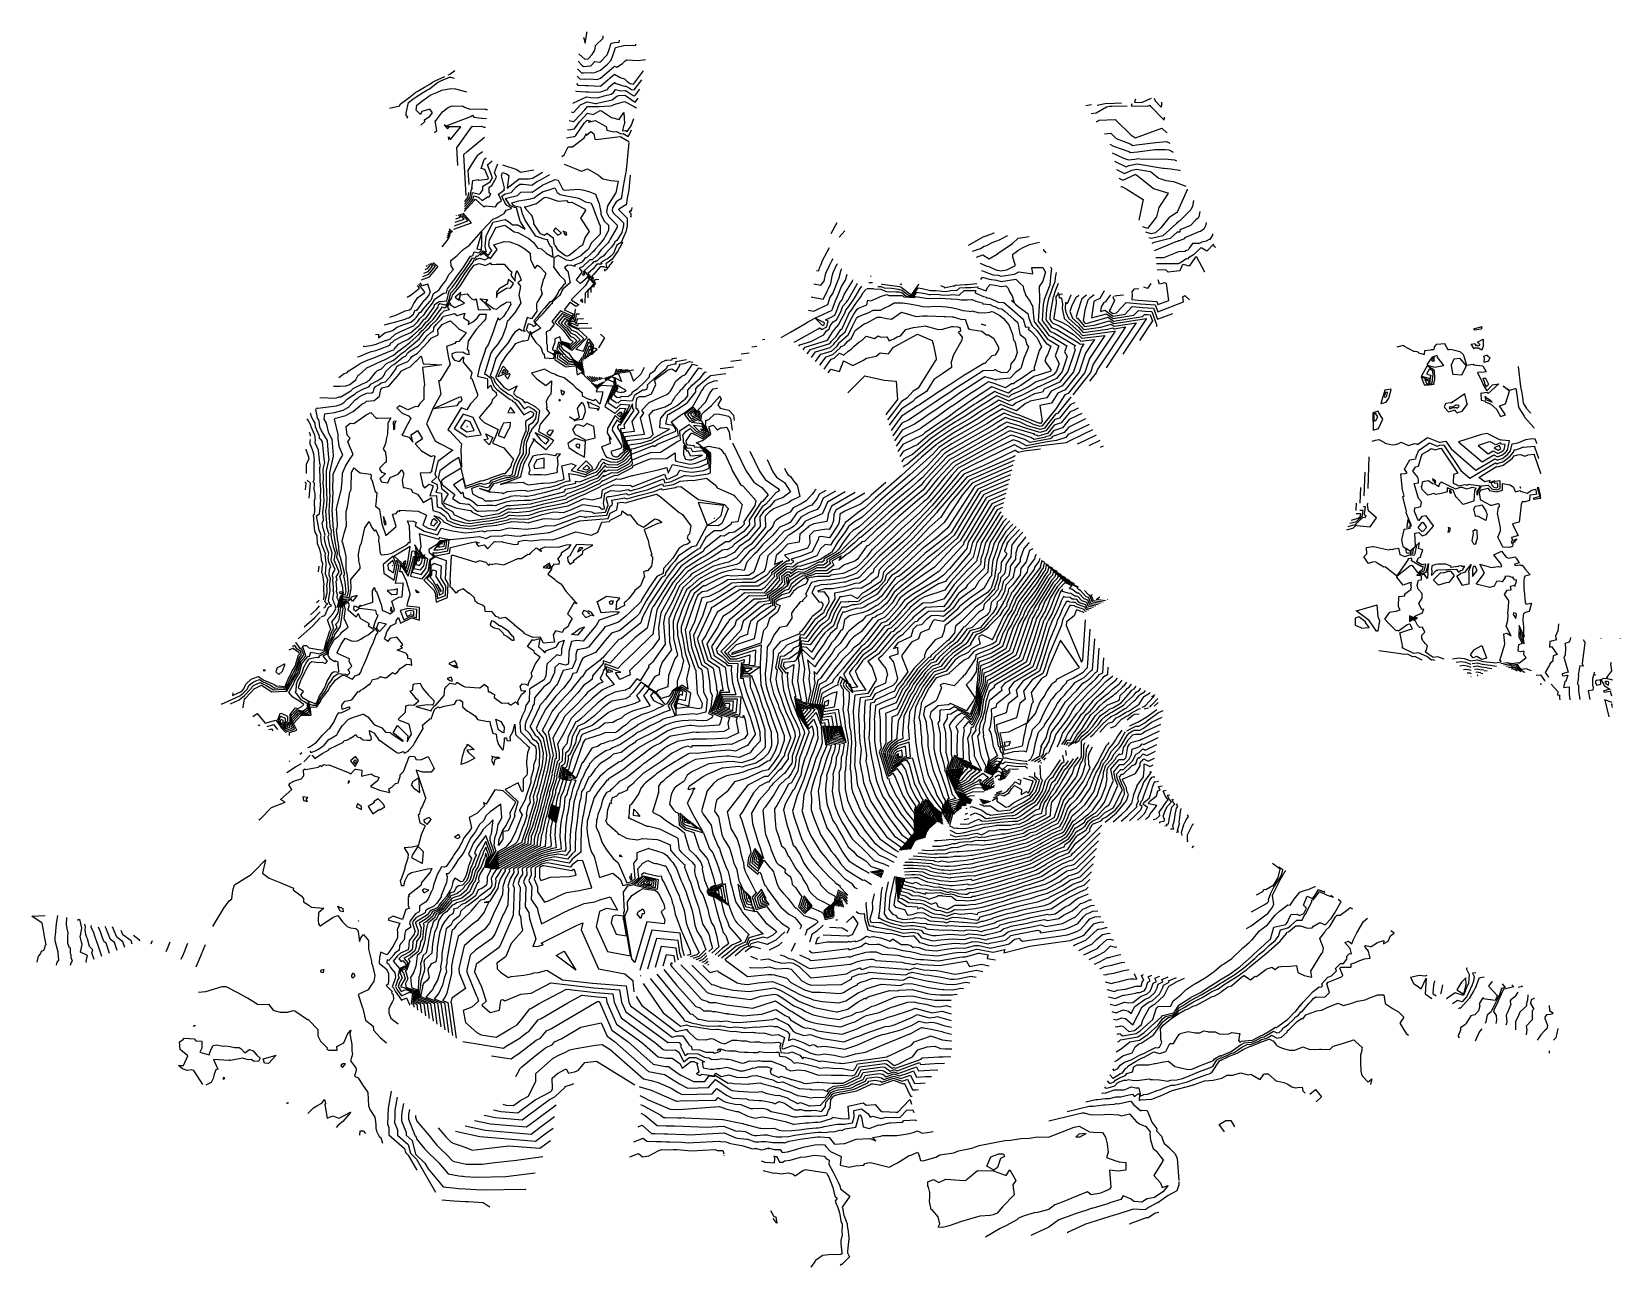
# Model space of a CAD drawing. Header units: metres. Extents: x 706150 to 707002, y 953723 to 954386.
import ezdxf

# ---------------------------------------------------------------- set-up
doc = ezdxf.new("R2010")
doc.units = ezdxf.units.M

msp = doc.modelspace()

# ---------------------------------------------------------------- linework, layer by layer
at = {"layer": 'CONTOUR_100'}
for points in [[(706443.4577, 954373.7462, 100), (706443.6333, 954373.564, 100), (706446.687, 954370.9104, 100), (706448.4508, 954371.0064, 100), (706450.5617, 954373.4513, 100), (706452.0718, 954375.7433, 100), (706452.3899, 954377.7834, 100), (706452.4229, 954378.1623, 100), (706456.4592, 954382.1328, 100), (706456.5898, 954383.3429, 100)], [(706373.3301, 954362.4717, 100), (706374.2898, 954362.8734, 100), (706376.9745, 954364.82, 100)], [(706341.8826, 954344.6829, 100), (706347.3548, 954345.8249, 100), (706347.5372, 954346.6878, 100), (706352.9757, 954350.7347, 100), (706355.5183, 954352.83, 100), (706356.6488, 954353.5321, 100), (706360.6079, 954355.8555, 100), (706363.4919, 954357.5315, 100), (706364.8766, 954358.608, 100), (706366.8058, 954359.4821, 100), (706369.6248, 954360.7653, 100), (706371.5483, 954361.6614, 100)], [(706721.0543, 954337.4276, 100), (706721.3585, 954337.4774, 100), (706722.4786, 954338.0914, 100), (706731.1334, 954338.4528, 100), (706731.2858, 954338.4781, 100), (706731.2965, 954338.3551, 100), (706739.7575, 954330.0715, 100), (706742.042, 954328.6009, 100), (706742.0904, 954328.5961, 100), (706756.2981, 954333.9353, 100), (706758.8886, 954331.2806, 100), (706758.9469, 954331.4427, 100), (706758.9374, 954331.6568, 100)], [(706785.1589, 954269.916, 100), (706784.5055, 954270.245, 100), (706784.0327, 954271.6349, 100), (706783.9457, 954271.6253, 100), (706783.9161, 954271.6105, 100), (706780.354, 954267.9185, 100), (706777.6706, 954269.5663, 100), (706777.2431, 954269.7119, 100), (706773.2658, 954265.9266, 100), (706770.5091, 954264.3905, 100), (706770.0036, 954263.6682, 100), (706769.5124, 954263.8113, 100), (706765.9341, 954261.5298, 100), (706765.321, 954261.2286, 100), (706765.21, 954261.2188, 100), (706764.9365, 954261.1136, 100), (706753.3576, 954261.0503, 100)], [(706728.7403, 954244.4101, 100), (706726.5073, 954241.617, 100), (706725.9635, 954240.7157, 100), (706725.1936, 954240.3428, 100), (706723.7469, 954238.0113, 100), (706723.4162, 954235.5678, 100), (706725.6336, 954236.2039, 100), (706730.0502, 954233.0823, 100), (706736.5215, 954234.1127, 100), (706740.366, 954238.1697, 100), (706746.0501, 954237.7177, 100), (706751.8047, 954237.2594, 100), (706753.9204, 954231.4059, 100), (706762.0605, 954234.5297, 100)], [(706719.0792, 954172.0401, 100), (706713.7783, 954169.495, 100), (706705.7745, 954165.6433, 100), (706705.5823, 954165.4078, 100), (706704.8334, 954165.1501, 100), (706688.6191, 954163.0938, 100), (706681.4412, 954161.6924, 100), (706677.2255, 954164.0448, 100), (706677.0794, 954163.9608, 100), (706663.0104, 954157.2014, 100), (706653.5438, 954152.5519, 100), (706648.5456, 954149.8006, 100), (706647.4038, 954148.5657, 100), (706645.2505, 954145.8993, 100), (706632.9811, 954131.4851, 100), (706621.6487, 954119.5235, 100), (706618.5661, 954116.7836, 100), (706615.3754, 954113.6269, 100), (706604.8503, 954104.2414, 100), (706598.9987, 954098.2678, 100), (706598.8286, 954098.0866, 100), (706598.8136, 954098.005, 100), (706598.7377, 954097.9503, 100), (706594.0059, 954092.9843, 100), (706592.973, 954092.3465, 100), (706592.0649, 954092.3125, 100), (706588.2173, 954090.9591, 100), (706586.5304, 954090.377, 100), (706585.5587, 954090.2286, 100), (706579.0777, 954089.1643, 100), (706576.6257, 954089.0947, 100), (706573.2436, 954088.82, 100), (706571.2674, 954088.1924, 100), (706570.1166, 954087.9017, 100), (706568.3876, 954084.6208, 100), (706572.4085, 954079.6635, 100), (706573.4414, 954079.7342, 100), (706574.3854, 954078.4836, 100), (706574.439, 954077.6125, 100), (706573.6162, 954076.2034, 100), (706573.3756, 954075.5631, 100), (706573.0836, 954075.3221, 100), (706568.9218, 954072.1581, 100), (706568.7279, 954071.9907, 100), (706568.1954, 954071.352, 100), (706562.9604, 954064.0264, 100), (706562.6223, 954063.6026, 100), (706561.9877, 954063.6768, 100), (706561.7685, 954062.6232, 100), (706551.405, 954058.2179, 100), (706550.5706, 954057.2578, 100), (706547.8033, 954053.8657, 100), (706547.647, 954050.3299, 100), (706546.9767, 954044.2333, 100), (706546.1691, 954037.8825, 100), (706546.2286, 954037.0297, 100), (706546.7811, 954034.8606, 100), (706547.9088, 954030.6529, 100), (706550.3371, 954024.7748, 100), (706550.8376, 954023.1822, 100), (706551.5177, 954021.2676, 100), (706553.0011, 954018.2649, 100), (706556.4252, 954008.6036, 100), (706557.01, 954006.9936, 100), (706557.0138, 954006.7005, 100), (706556.4831, 954005.1174, 100), (706553.8096, 953998.1691, 100), (706553.8076, 953997.4944, 100), (706552.1462, 953995.2964, 100), (706549.9097, 953991.9233, 100), (706548.0526, 953989.6063, 100), (706545.2797, 953986.4433, 100), (706544.9837, 953986.1187, 100), (706543.0404, 953985.9852, 100), (706534.878, 953981.7272, 100), (706534.4687, 953981.5392, 100), (706534.1351, 953981.4439, 100), (706532.1754, 953978.8811, 100), (706523.107, 953967.1461, 100), (706525.0898, 953958.1088, 100), (706528.4036, 953952.4374, 100), (706529.7982, 953947.8785, 100), (706530.2057, 953945.6034, 100), (706531.284, 953941.242, 100), (706531.884, 953940.107, 100), (706531.9098, 953937.4379, 100), (706532.5478, 953935.7633, 100), (706532.6639, 953935.1597, 100), (706533.5334, 953933.3118, 100), (706534.7929, 953930.9936, 100), (706535.3237, 953929.8532, 100), (706538.2674, 953924.1646, 100), (706538.7495, 953924.0527, 100), (706536.4521, 953921.372, 100), (706538.6274, 953914.6855, 100), (706544.2458, 953916.2668, 100), (706545.5539, 953914.5473, 100), (706546.2751, 953913.6274, 100), (706549.7248, 953909.546, 100), (706550.3212, 953909.0918, 100), (706552.2621, 953907.4471, 100), (706555.6049, 953905.2728, 100), (706556.2814, 953904.5081, 100), (706554.9692, 953901.8494, 100)], [(706516.7271, 953923.3789, 100), (706520.6456, 953920.7342, 100), (706519.9175, 953924.6418, 100), (706519.7099, 953926.3276, 100), (706516.2458, 953924.9607, 100), (706515.8036, 953924.1374, 100), (706516.0578, 953923.6345, 100), (706516.7271, 953923.3789, 100)], [(706536.876, 953915.391, 100), (706535.5633, 953921.422, 100), (706530.2218, 953926.6875, 100), (706531.3345, 953920.8408, 100), (706532.9529, 953916.3338, 100), (706536.876, 953915.391, 100)], [(706554.0382, 953902.7939, 100), (706549.0902, 953898.2419, 100), (706545.5341, 953896.4432, 100), (706544.6004, 953895.8781, 100), (706539.4442, 953897.3463, 100), (706535.6564, 953896.266, 100), (706535.2342, 953895.2815, 100), (706535.4172, 953893.9782, 100), (706534.5986, 953893.6341, 100), (706532.7018, 953892.0543, 100)], [(706714.4674, 953890.3361, 100), (706721.1639, 953893.6852, 100), (706721.8754, 953894.0399, 100), (706722.7918, 953894.9653, 100), (706726.7828, 953898.5759, 100), (706728.4394, 953898.875, 100), (706730.271, 953898.2629, 100)], [(706535.5886, 953889.7593, 100), (706539.3667, 953888.0482, 100)], [(706540.877, 953887.6537, 100), (706545.0745, 953888.1752, 100), (706548.8156, 953886.8593, 100), (706550.3096, 953886.4154, 100), (706552.4264, 953885.916, 100), (706556.5812, 953886.2546, 100), (706558.3958, 953885.9551, 100), (706561.7475, 953884.0711, 100), (706567.8968, 953878.0741, 100), (706580.242, 953879.3355, 100), (706587.0442, 953880.2616, 100), (706589.1043, 953881.2432, 100), (706589.3336, 953881.6322, 100), (706590.362, 953882.0501, 100), (706594.3153, 953883.4937, 100), (706594.9556, 953882.5492, 100), (706596.0465, 953882.7321, 100), (706599.9802, 953884.1119, 100), (706605.1388, 953883.7059, 100), (706618.8049, 953882.7831, 100), (706619.3833, 953882.6314, 100), (706619.8605, 953882.5699, 100), (706620.6781, 953882.4042, 100), (706623.5089, 953883.4429, 100), (706628.3556, 953882.4026, 100), (706635.3952, 953881.9949, 100), (706637.4071, 953881.6474, 100), (706645.1996, 953880.0825, 100), (706645.2242, 953880.082, 100), (706647.7428, 953880.4569, 100), (706656.5417, 953882.139, 100), (706660.135, 953881.4774, 100)]]:
    msp.add_polyline3d(points, dxfattribs=at)
at = {"layer": 'CONTOUR_101'}
for points in [[(706445.9235, 954382.6653, 101), (706446.8876, 954379.4474, 101), (706447.5131, 954383.4592, 101), (706447.6763, 954385.3281, 101), (706447.8755, 954385.524, 101), (706447.8819, 954385.5837, 101)], [(706718.2435, 954341.7172, 101), (706721.0212, 954342.1722, 101), (706726.623, 954345.2429, 101), (706728.3134, 954345.6304, 101), (706729.3202, 954345.6796, 101), (706737.5865, 954345.7979, 101)], [(706740.1153, 954346.9349, 101), (706739.7467, 954345.9313, 101), (706748.584, 954345.6089, 101), (706749.903, 954346.1489, 101), (706750.0325, 954345.7633, 101), (706757.3963, 954338.2169, 101), (706757.6281, 954338.8614, 101), (706757.5904, 954339.7126, 101)], [(706779.2392, 954256.6823, 101), (706779.2117, 954256.6962, 101), (706774.974, 954264.6188, 101), (706774.5266, 954264.7711, 101), (706774.2838, 954264.5401, 101), (706774.1156, 954264.4464, 101), (706770.9254, 954259.8881, 101), (706767.8254, 954260.791, 101), (706767.1924, 954260.3874, 101), (706765.8395, 954257.3427, 101), (706762.5874, 954256.9029, 101), (706759.714, 954256.6492, 101), (706758.4164, 954257.7884, 101), (706753.7653, 954257.7629, 101)], [(706730.335, 954243.5203, 101), (706729.9988, 954242.9599, 101), (706730.8228, 954241.3829, 101), (706728.729, 954236.9943, 101), (706727.9934, 954235.8018, 101), (706729.9167, 954234.4425, 101), (706731.8455, 954234.7496, 101), (706737.0869, 954240.2808, 101), (706744.8365, 954239.6645, 101), (706752.6821, 954239.0397, 101), (706754.0293, 954235.3127, 101), (706767.8482, 954240.6157, 101), (706767.4702, 954243.3423, 101), (706768.5391, 954244.1155, 101), (706770.9886, 954241.821, 101)], [(706735.5847, 954244.2947, 101), (706732.0646, 954243.937, 101), (706730.8498, 954243.7258, 101)], [(706720.993, 954169.1343, 101), (706714.8272, 954166.1739, 101), (706710.8458, 954164.2579, 101)], [(706691.2175, 954161.6671, 101), (706682.4512, 954160.5554, 101), (706679.3279, 954159.9456, 101), (706677.4935, 954160.9692, 101), (706677.4299, 954160.9326, 101), (706660.4104, 954152.7556, 101), (706650.0395, 954148.2152, 101), (706644.5104, 954141.7493, 101), (706634.3208, 954129.7785, 101), (706625.5027, 954120.4708, 101), (706620.5551, 954115.0403, 101), (706617.2476, 954111.9755, 101), (706611.3156, 954106.7718, 101), (706606.6795, 954102.6376, 101), (706605.4026, 954101.3342, 101), (706601.7043, 954097.3927, 101), (706601.3772, 954095.6188, 101), (706599.7268, 954094.4302, 101), (706596.9273, 954091.4921, 101), (706594.0497, 954089.7151, 101), (706591.5201, 954089.6204, 101), (706588.2957, 954088.4863, 101), (706585.7204, 954087.7852, 101), (706583.5357, 954087.423, 101), (706579.6439, 954086.7838, 101), (706575.3598, 954086.6623, 101), (706574.8595, 954086.6216, 101), (706571.9744, 954085.7055, 101), (706571.8906, 954085.6843, 101), (706571.7646, 954085.4452, 101), (706572.0576, 954085.084, 101), (706574.8887, 954085.2777, 101), (706577.4762, 954081.8498, 101), (706577.6233, 954079.4621, 101), (706575.3679, 954075.5999, 101), (706574.7084, 954073.845, 101), (706573.9082, 954073.1845, 101), (706570.5377, 954070.6221, 101), (706570.0854, 954070.2314, 101), (706568.8428, 954068.741, 101), (706564.7028, 954062.9478, 101), (706563.8389, 954061.8649, 101), (706562.2174, 954062.0544, 101), (706561.6572, 954059.3621, 101), (706555.0309, 954056.5454, 101), (706551.5598, 954052.5515, 101), (706550.9507, 954052.1207, 101), (706550.5917, 954052.092, 101), (706548.9671, 954044.345, 101), (706549.8554, 954043.1767, 101), (706549.2212, 954038.4285, 101), (706549.6594, 954035.0623, 101), (706550.6879, 954031.2247, 101), (706552.0028, 954028.0417, 101), (706553.0457, 954024.7233, 101), (706554.4628, 954020.734, 101), (706557.5537, 954014.4775, 101), (706559.2601, 954009.6627, 101), (706559.5887, 954007.6034, 101), (706558.4445, 954004.3902, 101), (706555.8345, 953997.6069, 101), (706555.8283, 953995.4779, 101), (706552.8715, 953991.5661, 101), (706551.7857, 953990.0286, 101), (706551.5962, 953989.9221, 101), (706550.2465, 953988.6708, 101), (706546.0062, 953983.834, 101), (706545.2963, 953983.0557, 101), (706544.4258, 953982.9958, 101), (706540.4587, 953980.9264, 101), (706537.1873, 953977.366, 101), (706531.2591, 953967.1462, 101), (706529.8549, 953965.3291, 101), (706530.0939, 953964.2395, 101), (706530.4935, 953963.5557, 101), (706535.2246, 953948.0904, 101), (706535.7531, 953945.1391, 101), (706534.5396, 953942.3501, 101), (706533.9343, 953938.3434, 101), (706539.4747, 953933.7252, 101), (706539.878, 953934.4972, 101), (706540.3433, 953934.6994, 101), (706540.9528, 953933.983, 101), (706541.2164, 953933.5922, 101), (706541.6593, 953932.115, 101), (706543.2358, 953927.648, 101), (706543.7445, 953927.4674, 101), (706544.6645, 953925.5385, 101), (706546.3844, 953923.1394, 101), (706549.9308, 953918.6623, 101), (706550.4011, 953917.6767, 101), (706550.8675, 953917.0631, 101), (706551.8577, 953915.8885, 101), (706556.054, 953912.2351, 101), (706556.8145, 953911.8406, 101), (706559.277, 953910.3374, 101), (706560.2891, 953909.3695, 101), (706562.9422, 953905.9741, 101), (706562.9642, 953905.9468, 101), (706562.0883, 953904.1413, 101)], [(706516.9988, 953923.7184, 101), (706518.992, 953922.3732, 101), (706518.6216, 953924.3609, 101), (706518.516, 953925.2184, 101), (706516.7539, 953924.5231, 101), (706516.529, 953924.1043, 101), (706516.6583, 953923.8485, 101), (706516.9988, 953923.7184, 101)], [(706536.3335, 953917.0421, 101), (706535.4045, 953921.3104, 101), (706531.6243, 953925.0368, 101), (706532.4117, 953920.899, 101), (706533.5571, 953917.7093, 101), (706536.3335, 953917.0421, 101)], [(706545.555, 953917.4599, 101), (706543.4577, 953920.2805, 101), (706544.0384, 953920.4014, 101), (706541.5015, 953925.5517, 101), (706537.7533, 953921.1781, 101), (706539.5159, 953915.7602, 101), (706545.555, 953917.4599, 101)], [(706711.6223, 953892.7986, 101), (706716.1507, 953895.0634, 101), (706718.6156, 953896.1658, 101), (706721.2652, 953898.5701, 101), (706724.3425, 953901.354, 101), (706727.8732, 953901.9914, 101), (706728.5643, 953901.7605, 101)], [(706541.0993, 953893.5224, 101), (706536.5677, 953894.8127, 101), (706536.1281, 953894.6873, 101), (706536.0791, 953894.573, 101), (706536.1311, 953894.2026, 101)], [(706552.5297, 953897.236, 101), (706550.6058, 953895.466, 101), (706545.6032, 953892.9357, 101)], [(706559.5915, 953896.5741, 101), (706557.453, 953892.2411, 101)], [(706551.4576, 953890.4354, 101), (706553.485, 953889.8699, 101), (706556.1626, 953888.4206, 101), (706558.3547, 953888.0588, 101), (706566.5312, 953883.4627, 101), (706567.2313, 953883.1523, 101), (706567.2604, 953883.1295, 101), (706585.7222, 953884.9824, 101), (706588.8383, 953885.3678, 101), (706588.9739, 953885.2283, 101), (706592.8804, 953886.7882, 101), (706595.7918, 953887.5776, 101), (706599.7521, 953888.016, 101), (706601.4523, 953888.0042, 101), (706602.8467, 953887.4213, 101), (706616.6618, 953886.4884, 101), (706618.6568, 953885.9653, 101), (706620.3025, 953885.7532, 101), (706623.1222, 953885.1816, 101), (706624.7646, 953885.7843, 101), (706627.5766, 953885.1807, 101), (706634.0456, 953884.806, 101), (706636.8773, 953884.5847, 101), (706650.9041, 953886.9586, 101), (706650.9598, 953886.9645, 101), (706651.0054, 953886.9617, 101), (706651.56, 953887.1204, 101), (706651.4053, 953886.9319, 101), (706653.0522, 953884.1625, 101), (706659.26, 953885.3494, 101), (706663.5817, 953884.5536, 101)]]:
    msp.add_polyline3d(points, dxfattribs=at)
at = {"layer": 'CONTOUR_102'}
for points in [[(706715.4327, 954346.0069, 102), (706718.587, 954346.5235, 102)], [(706721.6034, 954346.1393, 102), (706725.8836, 954347.1207, 102), (706730.7333, 954347.3572, 102), (706734.5409, 954347.4117, 102)], [(706742.0512, 954349.3663, 102), (706741.491, 954347.8412, 102), (706745.3769, 954347.6994, 102), (706750.7415, 954349.896, 102)], [(706752.1344, 954350.045, 102), (706752.6617, 954348.4759, 102), (706755.904, 954345.1532, 102), (706756.3093, 954346.2801, 102), (706756.2433, 954347.7685, 102)], [(706741.3793, 954247.6106, 102), (706740.1946, 954246.1277, 102), (706740.2811, 954244.5718, 102), (706740.1101, 954241.8907, 102), (706743.6228, 954241.6113, 102), (706753.5596, 954240.82, 102), (706754.1381, 954239.2194, 102), (706760.0727, 954241.4968, 102), (706758.8203, 954250.5312, 102), (706757.7038, 954250.8975, 102), (706754.9003, 954250.1762, 102), (706754.3397, 954252.5213, 102)], [(706743.8041, 954247.5695, 102), (706741.5165, 954247.6976, 102)], [(706750.4194, 954250.6189, 102), (706748.5327, 954247.9248, 102), (706746.5625, 954248.5602, 102)], [(706722.9067, 954166.2284, 102), (706717.0313, 954163.4075, 102)], [(706677.5562, 954158.0227, 102), (706677.2739, 954157.8992, 102), (706676.2127, 954157.4345, 102), (706651.5334, 954146.6299, 102), (706636.0471, 954128.5197, 102), (706635.7023, 954127.9855, 102), (706635.2543, 954127.5961, 102), (706622.4812, 954113.576, 102), (706613.1927, 954104.9692, 102), (706608.5401, 954100.8878, 102), (706606.0936, 954098.3121, 102), (706604.5799, 954096.6989, 102), (706603.9408, 954093.2327, 102), (706600.716, 954090.9102, 102), (706599.8486, 954089.9999, 102), (706595.1264, 954087.0838, 102), (706590.9753, 954086.9284, 102), (706590.3339, 954086.7028, 102), (706584.5098, 954085.1174, 102), (706580.6129, 954084.4712, 102), (706580.8076, 954081.3118, 102), (706577.1196, 954074.9964, 102), (706576.0412, 954072.1269, 102), (706574.7327, 954071.0468, 102), (706572.1536, 954069.0861, 102), (706571.4428, 954068.4721, 102), (706569.4901, 954066.1299, 102), (706566.4452, 954061.8692, 102), (706565.0556, 954060.1271, 102), (706562.4471, 954060.4321, 102), (706561.546, 954056.1011, 102), (706558.6568, 954054.873, 102), (706557.1433, 954053.1316, 102), (706553.6272, 954050.6442, 102), (706551.5544, 954050.4786, 102), (706550.3438, 954044.7055, 102), (706552.5949, 954041.7445, 102), (706552.3397, 954039.8336, 102), (706553.3094, 954032.3847, 102), (706553.467, 954031.7965, 102), (706553.6685, 954031.3087, 102), (706555.2537, 954026.2645, 102), (706557.4078, 954020.2003, 102), (706560.6275, 954013.6832, 102), (706561.5327, 954011.6572, 102), (706562.0463, 954008.4382, 102), (706559.5995, 954001.5672, 102), (706557.8594, 953997.0447, 102), (706557.8497, 953993.7219, 102), (706557.8128, 953993.4404, 102), (706557.66, 953993.1688, 102), (706553.7986, 953987.7011, 102), (706553.0445, 953987.2772, 102), (706547.6741, 953982.2986, 102), (706546.7327, 953981.2247, 102), (706546.1029, 953980.5342, 102), (706545.2429, 953978.866, 102), (706539.9875, 953973.1465, 102), (706536.0558, 953966.3684, 102), (706536.6228, 953960.7771, 102), (706539.7442, 953950.723, 102), (706540.651, 953948.3054, 102), (706542.449, 953942.0164, 102), (706537.8093, 953947.4539, 102), (706535.5546, 953942.2721, 102), (706535.0616, 953939.0089, 102), (706539.574, 953935.2476, 102), (706542.704, 953941.2393, 102), (706542.7238, 953941.2479, 102), (706543.8285, 953939.9497, 102), (706545.9503, 953937.2374, 102), (706546.2313, 953936.9155, 102), (706546.6879, 953936.6113, 102), (706547.9704, 953934.9162, 102), (706548.0489, 953934.1696, 102), (706548.9659, 953931.1066, 102), (706549.9069, 953928.3028, 102), (706550.8268, 953926.4203, 102), (706550.8578, 953926.0487, 102), (706553.0508, 953923.3924, 102), (706555.6782, 953920.5582, 102), (706559.0536, 953916.3705, 102), (706559.851, 953915.6099, 102), (706560.2136, 953915.3886, 102), (706564.0388, 953911.7307, 102), (706564.1885, 953911.5391, 102), (706565.2666, 953911.1616, 102), (706569.8682, 953909.4622, 102), (706570.9309, 953908.9768, 102), (706571.9024, 953908.1767, 102), (706570.3185, 953906.719, 102), (706565.7368, 953903.6289, 102), (706565.1882, 953901.8702, 102), (706564.6249, 953900.7088, 102)], [(706517.2704, 953924.058, 102), (706517.3384, 953924.0121, 102), (706517.3257, 953924.0799, 102), (706517.3221, 953924.1092, 102), (706517.2621, 953924.0854, 102), (706517.2544, 953924.0712, 102), (706517.2588, 953924.0624, 102), (706517.2704, 953924.058, 102)], [(706535.791, 953918.6932, 102), (706535.2457, 953921.1987, 102), (706533.0267, 953923.3861, 102), (706533.4889, 953920.9572, 102), (706534.1613, 953919.0849, 102), (706535.791, 953918.6932, 102)], [(706545.0293, 953918.1367, 102), (706543.4231, 953920.2968, 102), (706543.8678, 953920.3894, 102), (706541.925, 953924.3337, 102), (706539.0544, 953920.9842, 102), (706540.4043, 953916.835, 102), (706545.0293, 953918.1367, 102)], [(706708.7772, 953895.2612, 102), (706709.627, 953895.6861, 102), (706715.4776, 953898.3028, 102), (706721.7669, 953904.0098, 102), (706721.9023, 953904.1322, 102), (706722.3901, 953904.2203, 102), (706724.5951, 953904.5813, 102), (706726.1982, 953905.0057, 102), (706726.8672, 953905.055, 102)], [(706561.8441, 953890.3441, 102), (706566.9503, 953888.0799, 102), (706567.9205, 953887.3199, 102), (706579.6845, 953888.5006, 102), (706588.3871, 953889.5767, 102), (706588.7657, 953889.1872, 102), (706590.956, 953890.0618, 102), (706597.5786, 953891.8574, 102), (706599.3469, 953892.0532, 102), (706603.0275, 953892.0278, 102), (706606.0461, 953890.7659, 102), (706614.5187, 953890.1937, 102), (706617.9303, 953889.2992, 102), (706620.7445, 953888.9366, 102), (706625.5663, 953887.959, 102), (706626.0203, 953888.1256, 102), (706626.7976, 953887.9588, 102), (706628.5857, 953887.8552, 102), (706636.3344, 953887.2495, 102), (706647.8784, 953889.2032, 102), (706649.5241, 953889.3777, 102), (706650.874, 953889.2961, 102), (706657.9118, 953891.3105, 102), (706658.3827, 953891.2786, 102), (706663.0572, 953890.3205, 102), (706662.5459, 953888.6694, 102), (706662.4797, 953888.4674, 102), (706667.0283, 953887.6298, 102)]]:
    msp.add_polyline3d(points, dxfattribs=at)
at = {"layer": 'CONTOUR_103'}
for points in [[(706724.8204, 954163.3226, 103), (706723.215, 954162.5517, 103)], [(706676.9303, 954155.5095, 103), (706675.4188, 954154.8482, 103), (706669.7378, 954152.3604, 103), (706653.0273, 954145.0445, 103), (706642.5414, 954132.782, 103), (706637.6003, 954125.1253, 103), (706631.178, 954119.5434, 103), (706624.4074, 954112.1117, 103), (706612.6637, 954101.2301, 103), (706610.4008, 954099.0792, 103), (706609.6293, 954098.4533, 103), (706606.8231, 954095.7155, 103), (706606.443, 954092.849, 103), (706606.0415, 954091.5375, 103), (706604.9874, 954090.3582, 103), (706601.5793, 954088.0769, 103), (706597.0001, 954085.1505, 103), (706595.6958, 954084.4352, 103), (706592.9596, 954081.5523, 103), (706592.9435, 954081.5488, 103), (706592.8706, 954081.5488, 103), (706589.4727, 954083.265, 103), (706584.2929, 954082.4199, 103), (706583.5687, 954082.4368, 103), (706578.8714, 954074.3929, 103), (706577.374, 954070.4087, 103), (706575.5573, 954068.9092, 103), (706573.7695, 954067.55, 103), (706572.8003, 954066.7128, 103), (706570.1374, 954063.5189, 103), (706568.1876, 954060.7905, 103), (706566.2722, 954058.3894, 103), (706562.6768, 954058.8097, 103), (706561.5884, 954053.5787, 103), (706561.2102, 954052.6386, 103), (706556.3037, 954049.1677, 103), (706552.5171, 954048.8653, 103), (706551.7204, 954045.0661, 103), (706554.4298, 954041.5023, 103), (706555.5127, 954042.0797, 103), (706555.2764, 954040.0089, 103), (706555.7506, 954033.9934, 103), (706556.6541, 954030.3759, 103), (706557.4618, 954027.8057, 103), (706560.3529, 954019.6667, 103), (706560.393, 954019.5856, 103), (706564.2282, 954011.0005, 103), (706564.5039, 954009.2731, 103), (706560.7545, 953998.7442, 103), (706559.8843, 953996.4825, 103), (706559.8794, 953994.8207, 103), (706559.4012, 953991.1726, 103), (706557.4209, 953987.6525, 103), (706555.8114, 953985.3735, 103), (706554.4929, 953984.6323, 103), (706550.8926, 953981.2947, 103), (706548.062, 953976.3122, 103), (706544.0613, 953970.694, 103), (706543.6138, 953969.826, 103), (706542.7878, 953968.9269, 103), (706542.1697, 953967.8615, 103), (706543.394, 953955.7906, 103), (706543.599, 953955.1302, 103), (706546.0774, 953948.5226, 103), (706546.4968, 953947.0558, 103), (706547.1508, 953945.3048, 103), (706549.573, 953939.9794, 103), (706550.4542, 953938.9701, 103), (706551.5165, 953938.2624, 103), (706551.7327, 953938.3327, 103), (706554.1937, 953936.2721, 103), (706554.0312, 953934.7673, 103), (706556.3039, 953932.83, 103), (706556.758, 953932.6302, 103), (706557.5196, 953930.6101, 103), (706557.8925, 953928.442, 103), (706557.9126, 953928.1528, 103), (706559.6156, 953926.471, 103), (706562.2522, 953922.6788, 103), (706563.0968, 953921.6562, 103), (706561.2957, 953916.1337, 103), (706564.6905, 953912.5773, 103), (706568.044, 953915.8424, 103), (706569.0501, 953915.4708, 103), (706573.8639, 953913.2721, 103), (706574.6039, 953912.6627, 103), (706575.6468, 953909.3557, 103), (706580.0899, 953910.4815, 103)], [(706536.189, 953939.6744, 103), (706539.6733, 953936.77, 103), (706542.2099, 953941.6258, 103), (706538.3107, 953946.1954, 103), (706536.5697, 953942.1942, 103), (706536.189, 953939.6744, 103)], [(706535.2485, 953920.3444, 103), (706535.0869, 953921.087, 103), (706534.4292, 953921.7354, 103), (706534.5662, 953921.0155, 103), (706534.7655, 953920.4605, 103), (706535.2485, 953920.3444, 103)], [(706544.5036, 953918.8134, 103), (706543.3885, 953920.3131, 103), (706543.6973, 953920.3773, 103), (706542.3484, 953923.1157, 103), (706540.3556, 953920.7903, 103), (706541.2927, 953917.9097, 103), (706544.5036, 953918.8134, 103)], [(706567, 953892.7486, 103), (706568.5807, 953891.5104, 103), (706573.6469, 953892.0188, 103), (706587.9359, 953893.7857, 103), (706588.5575, 953893.1461, 103), (706589.0317, 953893.3355, 103), (706594.6897, 953894.8696, 103), (706597.2426, 953896.8067, 103), (706599.1845, 953896.0185, 103), (706599.2985, 953895.9607, 103), (706603.324, 953896.0602, 103), (706604.6027, 953896.0513, 103), (706609.2455, 953894.1104, 103), (706612.3756, 953893.899, 103), (706617.2037, 953892.6331, 103), (706621.1864, 953892.1199, 103), (706623.7009, 953891.6101, 103), (706626.2251, 953891.0173, 103), (706627.5586, 953890.5579, 103), (706635.7915, 953889.9143, 103), (706644.8528, 953891.4478, 103), (706648.0884, 953891.791, 103), (706650.7426, 953891.6305, 103), (706656.8774, 953893.3864, 103), (706658.1909, 953893.2974, 103), (706665.5024, 953891.7988, 103), (706665.7398, 953891.8737, 103), (706672.0395, 953893.1763, 103), (706671.4873, 953891.5283, 103), (706685.4234, 953895.0624, 103), (706699.2564, 953897.0148, 103), (706704.3579, 953897.7353, 103), (706707.0404, 953898.146, 103), (706713.3924, 953900.469, 103), (706714.0161, 953900.7709, 103), (706714.7193, 953901.3169, 103), (706715.0953, 953901.7094, 103), (706719.8137, 953907.0357, 103), (706720.7826, 953907.324, 103), (706722.8181, 953907.8629, 103), (706725.1848, 953908.0374, 103)], [(706574.5662, 953906.244, 103), (706571.0898, 953903.0446, 103), (706568.503, 953901.3, 103), (706567.404, 953897.7765, 103), (706567.1614, 953897.2763, 103)]]:
    msp.add_polyline3d(points, dxfattribs=at)
at = {"layer": 'CONTOUR_104'}
for points in [[(706676.3044, 954152.9962, 104), (706673.5637, 954151.7972, 104), (706663.2629, 954147.2863, 104), (706654.5212, 954143.4591, 104), (706649.0357, 954137.0443, 104), (706639.4982, 954122.2651, 104), (706627.1018, 954111.4907, 104), (706626.3335, 954110.6474, 104), (706625.0008, 954109.4126, 104), (706612.2176, 954097.2624, 104), (706609.6271, 954095.1607, 104), (706609.5698, 954095.1119, 104), (706608.8498, 954094.6716, 104), (706608.4236, 954094.0718, 104), (706607.4468, 954090.8808, 104), (706603.7546, 954086.75, 104), (706602.3402, 954085.8032, 104), (706600.4397, 954084.5886, 104), (706595.2685, 954081.7526, 104), (706593.7306, 954080.1323, 104), (706592.4226, 954079.8521, 104), (706588.558, 954079.8542, 104), (706587.8868, 954079.5988, 104), (706584.0677, 954079.6882, 104), (706580.6231, 954073.7894, 104), (706578.7068, 954068.6906, 104), (706576.3818, 954066.7715, 104), (706575.3854, 954066.014, 104), (706574.1577, 954064.9535, 104), (706570.7848, 954060.9079, 104), (706569.93, 954059.7119, 104), (706567.4888, 954056.6517, 104), (706562.9065, 954057.1873, 104), (706562.1545, 954053.5729, 104), (706560.109, 954048.4897, 104), (706558.9803, 954047.6912, 104), (706553.4798, 954047.2519, 104), (706553.097, 954045.4266, 104), (706554.3988, 954043.7144, 104), (706558.7983, 954046.0605, 104), (706557.8382, 954037.6471, 104), (706557.9247, 954036.5495, 104), (706558.7536, 954033.2306, 104), (706559.847, 954028.5643, 104), (706559.2429, 954028.759, 104), (706560.6646, 954019.9324, 104), (706566.3894, 954011.5401, 104), (706566.9238, 954010.3438, 104), (706566.9615, 954010.108, 104), (706561.9095, 953995.9211, 104), (706561.9092, 953995.9202, 104), (706561.9092, 953995.9196, 104), (706560.9897, 953988.9047, 104), (706558.0968, 953983.7627, 104), (706557.6349, 953982.6668, 104), (706556.0251, 953981.9126, 104), (706554.043, 953978.2441, 104), (706549.632, 953970.4799, 104), (706548.3658, 953968.7018, 104), (706548.5608, 953964.649, 104), (706549.2041, 953958.1681, 104), (706550.593, 953954.0879, 104), (706552.1371, 953948.8875, 104), (706553.9069, 953947.3789, 104), (706555.7516, 953943.3553, 104), (706556.0739, 953943.3911, 104), (706559.5095, 953937.3139, 104), (706559.5895, 953937.1153, 104), (706559.6909, 953936.9717, 104), (706563.1696, 953932.6173, 104), (706563.6375, 953931.0798, 104), (706564.7302, 953929.4566, 104), (706565.766, 953927.8593, 104), (706567.1083, 953924.7577, 104), (706568.5096, 953923.0394, 104), (706571.4026, 953920.3602, 104), (706573.3466, 953919.4798, 104), (706578.1188, 953917.0481, 104), (706574.9443, 953914.0097, 104), (706576.1541, 953910.1738, 104), (706580.392, 953911.2475, 104), (706580.6409, 953911.6306, 104)], [(706537.3164, 953940.3399, 104), (706539.7727, 953938.2925, 104), (706541.5608, 953941.7155, 104), (706538.8121, 953944.9369, 104), (706537.5847, 953942.1162, 104), (706537.3164, 953940.3399, 104)], [(706772.4852, 953947.7114, 104), (706772.5141, 953947.7546, 104), (706773.37, 953948.944, 104)], [(706543.9779, 953919.4901, 104), (706543.3539, 953920.3293, 104), (706543.5267, 953920.3653, 104), (706542.7719, 953921.8976, 104), (706541.6568, 953920.5964, 104), (706542.1812, 953918.9844, 104), (706543.9779, 953919.4901, 104)], [(706562.4004, 953916.2074, 104), (706565.1479, 953913.329, 104), (706568.5985, 953916.6886, 104), (706564.2835, 953921.9813, 104), (706562.4004, 953916.2074, 104)], [(706572.6566, 953900.1023, 104), (706571.8612, 953899.3702, 104), (706571.2693, 953898.971, 104), (706570.4371, 953896.3031, 104), (706576.673, 953897.3121, 104), (706587.762, 953897.2837, 104), (706588.4868, 953897.6595, 104), (706588.9767, 953897.3403, 104), (706589.1682, 953897.3751, 104), (706591.6158, 953897.8189, 104), (706591.6415, 953897.7962, 104), (706592.0455, 953897.3423, 104), (706594.7948, 953898.4483, 104), (706597.7039, 953900.3827, 104), (706599.2767, 953899.8317, 104), (706601.1875, 953900.2928, 104), (706601.5719, 953900.1618, 104), (706602.4773, 953900.0989, 104), (706605.3519, 953899.4511, 104), (706606.8935, 953898.955, 104), (706610.5139, 953897.7611, 104), (706611.9534, 953898.9285, 104), (706616.3451, 953896.0016, 104), (706616.4772, 953895.967, 104), (706616.567, 953895.9554, 104), (706616.6937, 953895.8975, 104), (706619.7802, 953895.8632, 104), (706621.6521, 953895.4373, 104), (706622.8251, 953894.3575, 104), (706623.7113, 953894.7351, 104), (706625.7804, 953894.2492, 104), (706629.2714, 953893.0463, 104), (706635.2486, 953892.5791, 104), (706641.8271, 953893.6924, 104), (706646.6528, 953894.2043, 104), (706650.6112, 953893.9649, 104), (706655.843, 953895.4624, 104), (706657.999, 953895.3163, 104), (706664.2563, 953894.0338, 104), (706664.8841, 953894.2317, 104), (706673.8365, 953896.0828, 104), (706674.3028, 953896.2091, 104), (706677.2405, 953898.775, 104), (706677.3628, 953898.8116, 104), (706677.4683, 953898.8433, 104), (706679.8012, 953899.2989, 104), (706680.1529, 953898.6505, 104), (706681.5318, 953897.6806, 104), (706687.7302, 953898.5555, 104), (706699.4657, 953900.2129, 104), (706705.6365, 953901.1578, 104), (706710.5771, 953902.9646, 104), (706712.6503, 953904.003, 104), (706715.5595, 953907.2928, 104), (706717.6209, 953909.6729, 104), (706718.9908, 953910.2375, 104), (706719.8466, 953910.5931, 104), (706720.2401, 953910.7792, 104), (706723.5024, 953911.0198, 104)]]:
    msp.add_polyline3d(points, dxfattribs=at)
at = {"layer": 'CONTOUR_105'}
for points in [[(706675.6785, 954150.483, 105), (706671.7086, 954148.7462, 105), (706656.7881, 954142.2122, 105), (706656.0151, 954141.8738, 105), (706655.5301, 954141.3066, 105), (706641.3961, 954119.4049, 105), (706635.5964, 954114.3641, 105), (706627.7191, 954108.2291, 105), (706615.3121, 954096.5615, 105), (706613.9183, 954095.4207, 105), (706613.8708, 954095.3658, 105), (706613.3852, 954095.2289, 105), (706611.247, 954093.9213, 105), (706609.0276, 954090.7977, 105), (706608.852, 954090.224, 105), (706606.4592, 954087.547, 105), (706603.5259, 954083.8754, 105), (706603.0362, 954083.4375, 105), (706598.7488, 954081.2131, 105), (706594.8411, 954079.07, 105), (706594.5016, 954078.7123, 105), (706591.9017, 954078.1554, 105), (706590.3442, 954078.1563, 105), (706586.997, 954076.8827, 105), (706584.5668, 954076.9396, 105), (706582.3748, 954073.186, 105), (706580.0396, 954066.9725, 105), (706577.2064, 954064.6339, 105), (706577.0013, 954064.478, 105), (706575.5152, 954063.1942, 105), (706572.6787, 954059.7921, 105), (706572.5361, 954059.2703, 105), (706572.2333, 954058.7428, 105), (706572.1842, 954058.6847, 105), (706572.0472, 954058.4982, 105), (706568.3699, 954052.8301, 105), (706565.7698, 954055.2571, 105), (706563.1361, 954055.5649, 105), (706562.7205, 954053.5671, 105), (706561.0977, 954049.5342, 105), (706561.7018, 954045.8582, 105), (706560.7479, 954037.4255, 105), (706561.8095, 954031.0448, 105), (706562.7796, 954026.9049, 105), (706559.7044, 954027.8959, 105), (706560.9427, 954020.2082, 105), (706566.8476, 954011.5519, 105), (706568.3882, 954013.254, 105), (706569.1654, 954011.0939, 105), (706569.3393, 954008.4482, 105), (706565.627, 953997.7116, 105), (706564.7895, 953995.8609, 105), (706564.2524, 953994.0419, 105), (706563.0592, 953990.3073, 105), (706562.5781, 953986.6369, 105), (706561.0651, 953983.9474, 105), (706558.9841, 953979.0103, 105), (706558.1832, 953978.6351, 105), (706554.4053, 953971.6429, 105), (706553.3207, 953968.1033, 105), (706554.6153, 953961.6672, 105), (706554.7856, 953961.121, 105), (706555.0541, 953960.3367, 105), (706556.2498, 953956.6278, 105), (706558.424, 953949.3052, 105), (706559.4171, 953948.4587, 105), (706562.2185, 953944.1176, 105), (706563.9053, 953939.9262, 105), (706566.1712, 953936.7169, 105), (706567.9187, 953934.5547, 105), (706570.8706, 953931.5402, 105), (706572.5822, 953929.5231, 105), (706573.3568, 953927.7436, 105), (706574.9659, 953926.0867, 105), (706577.1411, 953923.845, 105), (706581.0445, 953921.8773, 105), (706580.3663, 953918.6648, 105), (706579.9006, 953918.2248, 105), (706579.6889, 953917.9258, 105), (706575.6836, 953914.0922, 105), (706576.6615, 953910.9918, 105), (706580.0867, 953911.8597, 105), (706580.5994, 953912.6488, 105)], [(706769.7834, 953951.0933, 105), (706770.1224, 953951.6006, 105), (706769.9947, 953952.6543, 105), (706769.9312, 953954.6957, 105), (706772.7863, 953960.4125, 105), (706773.4341, 953960.6379, 105)], [(706538.4437, 953941.0054, 105), (706539.872, 953939.8149, 105), (706540.9117, 953941.8053, 105), (706539.3134, 953943.6784, 105), (706538.5998, 953942.0383, 105), (706538.4437, 953941.0054, 105)], [(706543.4522, 953920.1669, 105), (706543.3194, 953920.3456, 105), (706543.3562, 953920.3533, 105), (706543.1954, 953920.6796, 105), (706542.9579, 953920.4025, 105), (706543.0696, 953920.0592, 105), (706543.4522, 953920.1669, 105)], [(706563.5051, 953916.281, 105), (706565.6054, 953914.0807, 105), (706568.2432, 953916.6488, 105), (706564.9446, 953920.6948, 105), (706563.5051, 953916.281, 105)], [(706574.4928, 953901.1258, 105), (706587.5059, 953900.5826, 105), (706587.7276, 953900.4565, 105), (706590.3502, 953901.2539, 105), (706593.4034, 953907.1983, 105), (706590.5886, 953911.0555, 105), (706587.0382, 953907.6716, 105)], [(706585.1758, 953916.1832, 105), (706585.6236, 953916.4991, 105)], [(706592.1838, 953913.6518, 105), (706593.4709, 953912.757, 105), (706595.2596, 953912.3575, 105), (706596.5571, 953912.5284, 105), (706596.8923, 953909.2671, 105), (706598.5044, 953903.8036, 105), (706598.5176, 953903.8025, 105), (706601.2982, 953902.879, 105), (706601.4155, 953902.8383, 105), (706605.09, 953902.5526, 105), (706606.4668, 953902.3015, 105), (706609.1005, 953901.7683, 105), (706610.8264, 953902.047, 105), (706612.9768, 953901.52, 105), (706617.3964, 953900.2453, 105), (706618.1978, 953900.3027, 105), (706622.3792, 953900.6532, 105), (706623.1919, 953900.5185, 105), (706626.2392, 953897.0505, 105), (706627.7746, 953896.6407, 105), (706630.9843, 953895.5348, 105), (706634.7057, 953895.2439, 105), (706638.8014, 953895.937, 105), (706645.2171, 953896.6176, 105), (706650.4798, 953896.2993, 105), (706654.8086, 953897.5383, 105), (706657.8071, 953897.3352, 105), (706663.0103, 953896.2687, 105), (706664.0284, 953896.5897, 105), (706671.6091, 953898.1572, 105), (706672.7849, 953898.4756, 105), (706675.3099, 953900.681, 105), (706676.1078, 953900.9199, 105), (706676.7961, 953901.1266, 105), (706688.6928, 953903.45, 105), (706688.8493, 953903.494, 105), (706688.9849, 953903.532, 105), (706689.6182, 953903.6516, 105), (706691.2207, 953903.1446, 105), (706691.0316, 953902.1903, 105), (706694.5735, 953902.6905, 105), (706704.2325, 953904.1696, 105), (706706.7701, 953905.0976, 105), (706711.1292, 953907.2809, 105), (706714.2606, 953910.822, 105), (706715.6503, 953912.2458, 105), (706715.9602, 953912.338, 105), (706717.7085, 953913.0645, 105), (706719.2982, 953913.8161, 105), (706721.8201, 953914.0021, 105)]]:
    msp.add_polyline3d(points, dxfattribs=at)
at = {"layer": 'CONTOUR_106'}
for points in [[(706675.0526, 954147.9697, 106), (706669.8535, 954145.6952, 106), (706657.507, 954140.2884, 106), (706644.2885, 954118.7696, 106), (706643.2084, 954116.9732, 106), (706641.0325, 954115.0221, 106), (706629.0255, 954105.6707, 106), (706621.0338, 954098.1553, 106), (706615.3799, 954093.5279, 106), (706615.348, 954093.491, 106), (706613.6285, 954093.0062, 106), (706613.0987, 954092.5238, 106), (706610.1283, 954088.6067, 106), (706608.6031, 954086.3642, 106), (706605.7494, 954082.7924, 106), (706603.5739, 954080.8471, 106), (706598.9838, 954078.4657, 106), (706596.4851, 954076.9623, 106), (706595.0413, 954076.4298, 106), (706592.2798, 954076.2052, 106), (706589.7028, 954075.5347, 106), (706586.1072, 954074.1665, 106), (706585.0658, 954074.1909, 106), (706584.1266, 954072.5825, 106), (706582.1208, 954067.2458, 106), (706581.8199, 954065.5506, 106), (706578.5105, 954062.7113, 106), (706577.5882, 954061.3452, 106), (706577.101, 954060.881, 106), (706574.6271, 954056.5715, 106), (706573.8994, 954055.7115, 106), (706571.8703, 954052.9486, 106), (706569.2301, 954048.879, 106), (706563.8684, 954053.8838, 106), (706563.3658, 954053.9426, 106), (706563.2865, 954053.5614, 106), (706562.9769, 954052.7919, 106), (706564.4425, 954043.8733, 106), (706563.7576, 954037.8188, 106), (706565.5115, 954027.2775, 106), (706565.1552, 954025.7519, 106), (706565.994, 954025.0609, 106), (706564.6458, 954025.5892, 106), (706560.166, 954027.0328, 106), (706561.2208, 954020.484, 106), (706566.251, 954013.1101, 106), (706569.6214, 954016.834, 106), (706571.3216, 954012.1082, 106), (706571.7022, 954006.32, 106), (706569.3454, 953999.504, 106), (706567.6702, 953995.8019, 106), (706566.5958, 953992.1631, 106), (706564.2089, 953984.6924, 106), (706564.1666, 953984.3691, 106), (706564.0333, 953984.1322, 106), (706560.6918, 953976.2043, 106), (706560.3573, 953975.4006, 106), (706560.3503, 953975.325, 106), (706558.0037, 953967.4644, 106), (706559.0108, 953964.2343, 106), (706561.8834, 953955.8425, 106), (706563.0084, 953952.3528, 106), (706565.3749, 953948.132, 106), (706568.4602, 953942.8274, 106), (706571.9447, 953938.541, 106), (706572.3795, 953937.986, 106), (706577.8716, 953932.1458, 106), (706580.982, 953929.3016, 106), (706580.887, 953929.2192, 106), (706583.6566, 953927.3603, 106), (706583.5128, 953926.8168, 106), (706587.5525, 953922.5022, 106), (706587.7097, 953922.3445, 106)], [(706767.0816, 953954.4753, 106), (706767.0973, 953954.4989, 106), (706767.0797, 953954.6446, 106), (706766.857, 953956.0671, 106), (706768.0196, 953960.224, 106), (706769.2982, 953962.7986, 106), (706770.4496, 953964.677, 106), (706770.0112, 953965.4455, 106)], [(706539.5711, 953941.6709, 106), (706539.9713, 953941.3373, 106), (706540.2627, 953941.8951, 106), (706539.8148, 953942.4199, 106), (706539.6148, 953941.9603, 106), (706539.5711, 953941.6709, 106)], [(706564.6097, 953916.3546, 106), (706566.0629, 953914.8323, 106), (706567.8878, 953916.6091, 106), (706565.6057, 953919.4083, 106), (706564.6097, 953916.3546, 106)], [(706587.6296, 953922.2143, 106), (706587.6116, 953922.2389, 106), (706582.5379, 953925.1511, 106), (706581.245, 953919.0262, 106), (706580.0301, 953917.8786, 106), (706579.478, 953917.0989, 106), (706576.4229, 953914.1747, 106), (706577.1688, 953911.8098, 106), (706579.7815, 953912.4718, 106), (706580.558, 953913.667, 106)], [(706584.0145, 953916.3366, 106), (706585.4008, 953917.3143, 106)], [(706597.5429, 953918.6887, 106), (706597.5134, 953917.955, 106), (706597.4239, 953917.6114, 106), (706598.3256, 953908.8386, 106), (706599.1845, 953905.9278, 106), (706601.2753, 953905.7567, 106), (706601.28, 953905.7551, 106), (706602.6062, 953905.2952, 106), (706603.2931, 953905.2418, 106), (706608.2555, 953904.3366, 106), (706608.6911, 953904.2484, 106), (706608.9766, 953904.2945, 106), (706613.7724, 953903.1193, 106), (706617.3767, 953902.0797, 106), (706619.3309, 953902.2198, 106), (706622.5498, 953902.4895, 106), (706625.1116, 953902.0651, 106), (706627.3145, 953899.5579, 106), (706631.4331, 953898.4588, 106), (706632.6972, 953898.0232, 106), (706634.1627, 953897.9087, 106), (706635.7758, 953898.1817, 106), (706643.7814, 953899.0309, 106), (706650.3485, 953898.6337, 106), (706653.7742, 953899.6143, 106), (706657.6152, 953899.3541, 106), (706661.7642, 953898.5037, 106), (706663.1728, 953898.9477, 106), (706669.3816, 953900.2315, 106), (706671.267, 953900.7422, 106), (706673.3792, 953902.587, 106), (706674.8527, 953903.0281, 106), (706676.1238, 953903.4099, 106), (706686.3904, 953905.4149, 106), (706687.2305, 953905.6512, 106), (706687.9583, 953905.8552, 106), (706691.3573, 953906.4968, 106), (706694.0311, 953905.651, 106), (706702.1015, 953907.07, 106), (706702.8286, 953907.1813, 106), (706702.9632, 953907.2306, 106), (706707.7609, 953909.6336, 106), (706709.6097, 953910.5606, 106), (706709.6671, 953910.609, 106), (706713.9336, 953914.9752, 106), (706714.0253, 953914.9956, 106), (706714.8875, 953915.2521, 106), (706715.5705, 953915.5358, 106), (706718.3563, 953916.8531, 106), (706720.1377, 953916.9845, 106)], [(706577.9093, 953905.1722, 106), (706584.7451, 953904.8869, 106), (706587.8192, 953903.1383, 106)], [(706601.5255, 953905.8417, 106), (706601.2889, 953905.7659, 106), (706601.3736, 953905.886, 106), (706601.5255, 953905.8417, 106)]]:
    msp.add_polyline3d(points, dxfattribs=at)
at = {"layer": 'CONTOUR_107'}
for points in [[(706674.4267, 954145.4565, 107), (706667.9984, 954142.6442, 107), (706658.9988, 954138.703, 107), (706649.3634, 954123.0175, 107), (706644.8325, 954115.482, 107), (706635.7052, 954107.2972, 107), (706630.3319, 954103.1123, 107), (706626.7555, 954099.749, 107), (706616.8416, 954091.6351, 107), (706616.8252, 954091.6161, 107), (706615.9407, 954091.3667, 107), (706612.5521, 954088.2806, 107), (706611.3685, 954086.7199, 107), (706608.0854, 954081.8928, 107), (706607.9863, 954081.7461, 107), (706607.9618, 954081.7046, 107), (706607.9245, 954081.6619, 107), (706604.2423, 954078.3521, 107), (706604.1928, 954078.3002, 107), (706603.9922, 954078.2077, 107), (706603.0583, 954077.555, 107), (706598.948, 954075.0819, 107), (706595.4896, 954073.8064, 107), (706594.5259, 954073.728, 107), (706588.7143, 954072.2159, 107), (706585.898, 954070.1008, 107), (706585.0025, 954065.0569, 107), (706583.6841, 954063.9258, 107), (706580.6128, 954059.3769, 107), (706578.9904, 954057.8312, 107), (706577.0209, 954054.4002, 107), (706575.6147, 954052.7383, 107), (706571.6934, 954047.3991, 107), (706570.0902, 954044.9279, 107), (706566.0665, 954048.6839, 107), (706567.1832, 954041.8884, 107), (706566.7673, 954038.212, 107), (706567.8323, 954031.8113, 107), (706566.3902, 954025.6359, 107), (706569.7855, 954022.8387, 107), (706564.3283, 954024.9772, 107), (706560.6276, 954026.1697, 107), (706561.499, 954020.7598, 107), (706565.6543, 954014.6684, 107), (706570.8546, 954020.4139, 107), (706573.3261, 954013.5444, 107), (706573.4365, 954013.1346, 107), (706573.4706, 954013.1402, 107), (706573.4775, 954013.0995, 107), (706573.4471, 954013.0947, 107), (706573.4995, 954012.7942, 107), (706574.065, 954004.1917, 107), (706573.0639, 954001.2963, 107), (706570.5508, 953995.7428, 107), (706568.9391, 953990.2843, 107), (706567.7079, 953986.4306, 107), (706566.9649, 953984.4969, 107), (706565.6622, 953980.1578, 107), (706564.1278, 953976.4711, 107), (706563.406, 953968.7547, 107), (706563.1083, 953967.7574, 107), (706563.2361, 953967.3476, 107), (706564.047, 953964.9785, 107), (706566.5347, 953957.5316, 107), (706567.9014, 953954.173, 107), (706572.3615, 953946.8969, 107), (706573.409, 953945.2729, 107), (706575.9135, 953942.3609, 107), (706578.6221, 953938.9032, 107), (706579.8235, 953937.6256, 107), (706582.4938, 953935.184, 107), (706585.9803, 953931.2866, 107), (706589.778, 953928.7814, 107), (706591.3054, 953926.4954, 107), (706592.6985, 953925.9639, 107)], [(706764.0089, 953956.2482, 107), (706765.1295, 953956.3236, 107), (706764.5918, 953957.2005, 107), (706765.7547, 953960.6188, 107), (706765.4721, 953961.7512, 107), (706765.75, 953962.8554, 107), (706766.4914, 953968.3254, 107), (706766.5736, 953968.7026, 107), (706766.6601, 953968.7994, 107), (706766.6129, 953968.8614, 107), (706766.5804, 953968.9439, 107), (706766.6278, 953968.9519, 107)], [(706587.613, 953920.6429, 107), (706586.8028, 953921.7488, 107), (706583.0739, 953923.8892, 107), (706582.1236, 953919.3877, 107), (706580.1596, 953917.5324, 107), (706579.2671, 953916.2719, 107), (706577.1622, 953914.2572, 107), (706577.6761, 953912.6278, 107), (706579.4762, 953913.0839, 107), (706580.5165, 953914.6852, 107)], [(706601.8519, 953923.1576, 107), (706600.9106, 953918.4176, 107), (706601.0071, 953915.8804, 107), (706600.9515, 953914.4948, 107), (706599.648, 953909.4895, 107), (706599.7589, 953908.4101, 107), (706599.8646, 953908.052, 107), (706600.1227, 953908.0309, 107), (706600.1339, 953908.0468, 107), (706600.41, 953907.9663, 107), (706604.7041, 953907.8143, 107), (706605.4405, 953907.6825, 107), (706609.1666, 953906.0687, 107), (706610.258, 953905.7748, 107), (706614.568, 953904.7186, 107), (706617.3571, 953903.9141, 107), (706620.4641, 953904.1368, 107), (706622.7203, 953904.3259, 107), (706627.0312, 953903.6116, 107), (706628.3898, 953902.0654, 107), (706633.1503, 953900.795, 107), (706635.2508, 953900.6915, 107), (706642.3458, 953901.4441, 107), (706650.2171, 953900.9681, 107), (706652.7399, 953901.6902, 107), (706657.4233, 953901.373, 107), (706660.5182, 953900.7386, 107), (706662.3171, 953901.3057, 107), (706667.1541, 953902.3059, 107), (706669.7491, 953903.0087, 107), (706671.4486, 953904.493, 107), (706673.5976, 953905.1364, 107), (706675.4516, 953905.6931, 107), (706684.088, 953907.3798, 107), (706685.6116, 953907.8084, 107), (706686.9316, 953908.1783, 107), (706693.0963, 953909.3421, 107), (706694.9079, 953908.769, 107), (706700.8899, 953909.8208, 107), (706703.5604, 953911.6135, 107), (706708.1679, 953913.9237, 107), (706710.9562, 953916.275, 107), (706712.5694, 953917.926, 107), (706713.2867, 953918.0853, 107), (706714.5844, 953918.5519, 107), (706717.4143, 953919.89, 107), (706718.4554, 953919.9668, 107)], [(706565.7144, 953916.4283, 107), (706566.5204, 953915.584, 107), (706567.5325, 953916.5694, 107), (706566.2668, 953918.1219, 107), (706565.7144, 953916.4283, 107)], [(706582.8533, 953916.4899, 107), (706585.1779, 953918.1295, 107)], [(706581.3258, 953909.2187, 107), (706581.9843, 953909.1912, 107), (706582.2804, 953909.0227, 107)]]:
    msp.add_polyline3d(points, dxfattribs=at)
at = {"layer": 'CONTOUR_108'}
for points in [[(706673.8007, 954142.9432, 108), (706666.1433, 954139.5931, 108), (706660.4905, 954137.1177, 108), (706654.4384, 954127.2653, 108), (706646.4566, 954113.9908, 108), (706633.4094, 954102.2908, 108), (706631.8504, 954100.6235, 108), (706630.1973, 954099.4663, 108), (706621.4823, 954092.3441, 108), (706618.3033, 954089.7422, 108), (706618.3024, 954089.7412, 108), (706618.2529, 954089.7272, 108), (706617.4637, 954089.0085, 108), (706612.6855, 954084.9282, 108), (706610.6822, 954081.9604, 108), (706609.7937, 954080.452, 108), (706608.438, 954078.9038, 108), (706605.641, 954076.3897, 108), (706605.2651, 954075.9955, 108), (706603.7431, 954075.294, 108), (706600.8991, 954073.3063, 108), (706597.4258, 954071.9944, 108), (706595.4893, 954069.6408, 108), (706593.7562, 954068.5391, 108), (706588.2698, 954064.0457, 108), (706587.5672, 954063.229, 108), (706583.6375, 954057.4085, 108), (706580.8799, 954054.7815, 108), (706579.4146, 954052.2289, 108), (706577.33, 954049.7651, 108), (706571.5166, 954041.8495, 108), (706570.9504, 954040.9769, 108), (706569.5295, 954042.3032, 108), (706569.9239, 954039.9035, 108), (706569.777, 954038.6053, 108), (706570.1531, 954036.345, 108), (706567.6252, 954025.52, 108), (706571.7202, 954022.1462, 108), (706573.7276, 954014.6932, 108), (706575.2982, 954014.9509, 108), (706575.6161, 954013.0769, 108), (706574.2155, 954012.8572, 108), (706575.969, 954002.7984, 108), (706576.4257, 954002.6886, 108), (706576.3684, 954002.3385, 108), (706575.8636, 954001.0584, 108), (706573.4315, 953995.6837, 108), (706571.6008, 953989.4838, 108), (706571.3184, 953988.5555, 108), (706570.9997, 953987.7623, 108), (706569.8926, 953984.8808, 108), (706568.6618, 953980.7814, 108), (706567.9636, 953977.4361, 108), (706568.2451, 953974.4263, 108), (706568.1224, 953968.1379, 108), (706569.543, 953963.8853, 108), (706573.3073, 953954.6344, 108), (706573.4531, 953954.3965, 108), (706578.8724, 953945.9943, 108), (706580.413, 953944.2031, 108), (706582.5793, 953941.4147, 108), (706583.9053, 953939.3276, 108), (706586.669, 953936.2382, 108), (706591.2385, 953933.224, 108), (706595.8827, 953930.4117, 108), (706596.7093, 953930.6094, 108), (706600.39, 953928.125, 108)], [(706565.0576, 954016.2266, 108), (706570.2211, 954021.9315, 108), (706564.0108, 954024.3651, 108), (706561.0891, 954025.3066, 108), (706561.7771, 954021.0357, 108), (706565.0576, 954016.2266, 108)], [(706760.9173, 953957.9386, 108), (706762.7155, 953958.0597, 108), (706762.3764, 953958.7545, 108), (706762.1717, 953959.5747, 108), (706762.954, 953962.6835, 108), (706763.3648, 953965.7143, 108), (706764.1088, 953969.1255, 108), (706764.8908, 953970.0011, 108), (706764.4642, 953970.5625, 108), (706764.1705, 953971.3086, 108), (706764.5987, 953971.3805, 108)], [(706587.5964, 953919.0715, 108), (706585.994, 953921.2588, 108), (706583.6098, 953922.6273, 108), (706583.0022, 953919.7491, 108), (706580.2892, 953917.1862, 108), (706579.0563, 953915.445, 108), (706577.9015, 953914.3397, 108), (706578.1834, 953913.4459, 108), (706579.171, 953913.6961, 108), (706580.4751, 953915.7033, 108)], [(706581.6921, 953916.6433, 108), (706584.9551, 953918.9447, 108)], [(706606.174, 953926.6803, 108), (706605.6304, 953924.186, 108), (706604.8495, 953914.0076, 108), (706604.383, 953911.6588, 108), (706604.3984, 953911.2551, 108), (706604.3895, 953911.0347, 108), (706604.1237, 953910.0138, 108), (706605.0294, 953909.9796, 108), (706607.1678, 953908.8922, 108), (706609.8609, 953907.7258, 108), (706612.3134, 953907.0653, 108), (706615.3636, 953906.3179, 108), (706617.3375, 953905.7485, 108), (706621.5973, 953906.0539, 108), (706622.8908, 953906.1623, 108), (706628.9509, 953905.1582, 108), (706629.4651, 953904.5729, 108), (706631.2669, 953904.0921, 108), (706639.3637, 953903.6934, 108), (706640.9101, 953903.8574, 108), (706650.0857, 953903.3025, 108), (706651.7055, 953903.7662, 108), (706657.2314, 953903.3918, 108), (706659.2721, 953902.9736, 108), (706661.4614, 953903.6637, 108), (706664.9266, 953904.3802, 108), (706668.2312, 953905.2752, 108), (706669.5179, 953906.399, 108), (706672.3425, 953907.2447, 108), (706674.7793, 953907.9764, 108), (706681.7856, 953909.3447, 108), (706683.9928, 953909.9656, 108), (706685.905, 953910.5015, 108), (706694.8353, 953912.1874, 108), (706695.7847, 953911.8871, 108), (706698.9195, 953912.4382, 108), (706704.4189, 953916.13, 108), (706706.7261, 953917.2868, 108), (706709.9247, 953919.9841, 108), (706711.3751, 953920.7345, 108), (706713.8768, 953921.9011, 108), (706715.6552, 953922.5406, 108), (706716.4724, 953922.927, 108), (706716.773, 953922.9492, 108)], [(706566.8191, 953916.5019, 108), (706566.9778, 953916.3357, 108), (706567.1771, 953916.5297, 108), (706566.9279, 953916.8354, 108), (706566.8191, 953916.5019, 108)]]:
    msp.add_polyline3d(points, dxfattribs=at)
at = {"layer": 'CONTOUR_109'}
for points in [[(706673.1748, 954140.43, 109), (706664.2882, 954136.5421, 109), (706661.9822, 954135.5323, 109), (706659.5134, 954131.5132, 109), (706648.0808, 954112.4996, 109), (706644.0378, 954108.8741, 109), (706634.2737, 954098.4311, 109), (706623.9201, 954091.1834, 109), (706620.1625, 954088.1126, 109), (706616.4093, 954085.2496, 109), (706614.1534, 954083.3232, 109), (706613.3781, 954082.1747, 109), (706611.6257, 954079.1995, 109), (706608.9514, 954076.1457, 109), (706607.0398, 954074.4274, 109), (706606.3373, 954073.6909, 109), (706603.4939, 954072.3804, 109), (706602.4078, 954071.6212, 109), (706601.0813, 954071.1202, 109), (706594.9704, 954063.6929, 109), (706591.6274, 954061.5678, 109), (706590.7252, 954060.8829, 109), (706588.9207, 954058.7854, 109), (706586.6622, 954055.4402, 109), (706582.7694, 954051.7317, 109), (706581.8084, 954050.0576, 109), (706579.0452, 954046.7919, 109), (706573.3882, 954039.0893, 109), (706573.0395, 954038.6867, 109), (706572.9101, 954038.3804, 109), (706571.7414, 954037.7422, 109), (706568.8602, 954025.404, 109), (706572.3218, 954022.552, 109), (706574.0188, 954016.2518, 109), (706577.1258, 954016.7616, 109), (706577.7548, 954013.0544, 109), (706574.984, 954012.6198, 109), (706576.5772, 954003.4807, 109), (706578.78, 954002.9512, 109), (706578.5037, 954001.2618, 109), (706576.2912, 953995.651, 109), (706576.2831, 953995.4928, 109), (706576.1408, 953995.0799, 109), (706573.9498, 953987.8784, 109), (706573.0494, 953985.6374, 109), (706573.1243, 953985.12, 109), (706572.6286, 953981.5174, 109), (706571.9332, 953978.1855, 109), (706572.5066, 953972.0552, 109), (706572.7642, 953969.1043, 109), (706573.2539, 953967.7438, 109), (706576.5588, 953958.5281, 109), (706580.042, 953953.7061, 109), (706581.447, 953951.5045, 109), (706585.031, 953945.3403, 109), (706585.6478, 953944.5463, 109), (706586.5254, 953943.1649, 109), (706588.463, 953940.595, 109), (706595.4276, 953936.4336, 109), (706598.6047, 953934.5098, 109), (706598.7118, 953934.5354, 109), (706599.1888, 953934.2134, 109)], [(706564.4609, 954017.7848, 109), (706568.2475, 954021.9684, 109), (706563.6932, 954023.7531, 109), (706561.5507, 954024.4435, 109), (706562.0552, 954021.3115, 109), (706564.4609, 954017.7848, 109)], [(706757.8257, 953959.6291, 109), (706759.0428, 953959.711, 109), (706758.6929, 953960.4279, 109), (706759.7937, 953960.6181, 109), (706759.973, 953961.7763, 109), (706760.158, 953962.5117, 109), (706760.2382, 953963.1032, 109), (706761.644, 953969.5484, 109), (706763.1216, 953971.2029, 109), (706762.3154, 953972.2635, 109), (706761.7606, 953973.6732, 109), (706762.5695, 953973.8092, 109)], [(706609.4831, 953929.5309, 109), (706607.9947, 953922.7019, 109), (706607.1969, 953912.3034, 109), (706608.6401, 953910.288, 109), (706609.6441, 953909.7774, 109), (706610.5551, 953909.3829, 109), (706614.3689, 953908.3559, 109), (706616.1593, 953907.9171, 109), (706617.3179, 953907.5829, 109), (706622.7304, 953907.9709, 109), (706623.0614, 953907.9987, 109), (706626.3952, 953907.4463, 109), (706629.8376, 953907.2013, 109), (706630.3683, 953906.91, 109), (706630.5766, 953906.8297, 109), (706640.0088, 953905.9949, 109), (706640.5914, 953905.8127, 109), (706641.4531, 953906.1369, 109), (706644.9565, 953905.9392, 109), (706649.9543, 953905.6369, 109), (706650.6711, 953905.8421, 109), (706657.0396, 953905.4107, 109), (706658.0261, 953905.2085, 109), (706660.6057, 953906.0217, 109), (706662.6991, 953906.4546, 109), (706666.7134, 953907.5418, 109), (706667.5872, 953908.305, 109), (706671.0875, 953909.3529, 109), (706674.1071, 953910.2597, 109), (706679.4832, 953911.3097, 109), (706682.374, 953912.1228, 109), (706684.8783, 953912.8246, 109), (706696.5744, 953915.0326, 109), (706696.6614, 953915.0051, 109), (706696.949, 953915.0556, 109), (706705.2774, 953920.6465, 109), (706705.2843, 953920.6499, 109), (706705.2939, 953920.658, 109), (706705.3129, 953920.6678, 109), (706710.5421, 953923.2731, 109), (706712.4964, 953924.1785, 109), (706714.3307, 953925.0893, 109), (706715.4898, 953925.5065, 109), (706716.0888, 953926.0815, 109), (706716.6381, 953926.6341, 109)], [(706587.5797, 953917.5001, 109), (706585.1852, 953920.7688, 109), (706584.1457, 953921.3654, 109), (706583.8808, 953920.1106, 109), (706580.4187, 953916.8401, 109), (706578.8454, 953914.618, 109), (706578.6408, 953914.4222, 109), (706578.6908, 953914.2639, 109), (706578.8657, 953914.3082, 109), (706580.4336, 953916.7215, 109)], [(706580.5309, 953916.7967, 109), (706584.7323, 953919.7599, 109)]]:
    msp.add_polyline3d(points, dxfattribs=at)
at = {"layer": 'CONTOUR_110'}
for points in [[(706672.5489, 954137.9167, 110), (706663.4747, 954133.9468, 110), (706651.212, 954113.5785, 110), (706650.081, 954111.7896, 110), (706649.7796, 954110.5836, 110), (706646.5164, 954106.7409, 110), (706636.6969, 954096.2388, 110), (706626.1534, 954088.8581, 110), (706621.7102, 954086.1811, 110), (706620.3645, 954085.2289, 110), (706615.9307, 954081.8437, 110), (706615.1906, 954080.8893, 110), (706613.4576, 954077.947, 110), (706609.4648, 954073.3875, 110), (706608.4385, 954072.465, 110), (706607.4096, 954071.3863, 110), (706605.1777, 954070.3576, 110), (706603.9991, 954069.9675, 110), (706594.8036, 954058.331, 110), (706594.6773, 954058.1838, 110), (706594.5409, 954058.0833, 110), (706593.7134, 954057.1421, 110), (706590.7436, 954054.8874, 110), (706590.2742, 954054.3419, 110), (706589.6868, 954053.4719, 110), (706584.6589, 954048.6819, 110), (706584.2022, 954047.8863, 110), (706580.7605, 954043.8186, 110), (706577.7226, 954039.6822, 110), (706576.606, 954038.3931, 110), (706576.1916, 954037.4123, 110), (706572.4493, 954035.3687, 110), (706570.0952, 954025.288, 110), (706572.9235, 954022.9579, 110), (706574.3099, 954017.8103, 110), (706578.9535, 954018.5722, 110), (706579.8935, 954013.0318, 110), (706575.7525, 954012.3823, 110), (706577.1853, 954004.163, 110), (706581.1343, 954003.2137, 110), (706580.639, 954000.1851, 110), (706578.9419, 953995.8814, 110), (706578.8452, 953993.985, 110), (706577.139, 953989.035, 110), (706576.5811, 953987.2013, 110), (706576.3519, 953986.6307, 110), (706576.5491, 953985.2671, 110), (706576.06, 953981.7119, 110), (706575.7516, 953978.4318, 110), (706576.3706, 953973.1627, 110), (706576.5162, 953971.4946, 110), (706578.7164, 953965.3821, 110), (706579.735, 953962.5419, 110), (706581.4022, 953960.2338, 110), (706583.2187, 953956.5223, 110), (706585.3286, 953953.0735, 110), (706588.004, 953948.3746, 110), (706590.8265, 953945.8482, 110), (706592.3525, 953943.8242, 110), (706597.3791, 953940.8208, 110), (706600.3224, 953937.8427, 110), (706606.3889, 953935.8304, 110), (706599.676, 953934.767, 110)], [(706563.8642, 954019.3431, 110), (706566.2739, 954022.0054, 110), (706563.3757, 954023.1411, 110), (706562.0123, 954023.5804, 110), (706562.3333, 954021.5873, 110), (706563.8642, 954019.3431, 110)], [(706754.7341, 953961.3196, 110), (706755.3701, 953961.3624, 110), (706755.1873, 953961.737, 110), (706757.5544, 953962.146, 110), (706757.6781, 953962.9447, 110), (706756.9686, 953964.8089, 110), (706758.1461, 953968.213, 110), (706759.348, 953970.0849, 110), (706759.5979, 953970.4402, 110), (706761.3523, 953972.4046, 110), (706760.1666, 953973.9645, 110), (706759.3506, 953976.0379, 110), (706760.5404, 953976.2379, 110)], [(706612.7922, 953932.3816, 110), (706610.359, 953921.2178, 110), (706609.857, 953914.6756, 110), (706611.6839, 953912.1245, 110), (706613.3343, 953911.6693, 110), (706614.337, 953910.2085, 110), (706616.4243, 953909.6464, 110), (706616.9549, 953909.5164, 110), (706617.2983, 953909.4173, 110), (706619.5692, 953909.5801, 110), (706622.7958, 953909.9447, 110), (706624.0727, 953910.3767, 110), (706629.1152, 953910.0178, 110), (706631.0033, 953908.9816, 110), (706631.7443, 953908.6958, 110), (706639.314, 953908.0259, 110), (706640.7043, 953907.591, 110), (706642.7607, 953908.3647, 110), (706649.4056, 953907.9897, 110), (706649.8939, 953907.9255, 110), (706656.4921, 953907.4624, 110), (706656.8893, 953907.3999, 110), (706657.1254, 953907.5524, 110), (706659.7501, 953908.3797, 110), (706660.4717, 953908.5289, 110), (706665.1955, 953909.8083, 110), (706665.6566, 953910.211, 110), (706669.8324, 953911.4612, 110), (706673.4348, 953912.543, 110), (706677.1809, 953913.2746, 110), (706680.7552, 953914.28, 110), (706683.8517, 953915.1478, 110), (706693.368, 953916.9443, 110), (706696.208, 953918.0076, 110), (706700.6668, 953920.9726, 110), (706704.3895, 953922.8944, 110), (706706.6322, 953924.3309, 110), (706709.4841, 953925.7179, 110), (706711.369, 953926.6538, 110), (706714.4794, 953927.7732, 110), (706716.0867, 953929.3162, 110), (706717.5608, 953930.7991, 110)]]:
    msp.add_polyline3d(points, dxfattribs=at)
at = {"layer": 'CONTOUR_111'}
for points in [[(706671.923, 954135.4035, 111), (706664.9689, 954132.3611, 111), (706655.5713, 954116.7517, 111), (706652.3878, 954111.7163, 111), (706651.5393, 954108.3215, 111), (706642.3538, 954097.5049, 111), (706639.1202, 954094.0464, 111), (706635.6481, 954091.6159, 111), (706622.9706, 954083.9779, 111), (706619.1312, 954081.2611, 111), (706618.2379, 954080.5791, 111), (706615.4906, 954077.0359, 111), (706615.2895, 954076.6945, 111), (706609.9782, 954070.6294, 111), (706609.8372, 954070.5026, 111), (706609.4904, 954070.139, 111), (706608.7535, 954069.5061, 111), (706608.5201, 954069.2899, 111), (706605.7241, 954068.3645, 111), (706598.0581, 954058.6635, 111), (706596.5778, 954056.9378, 111), (706594.9798, 954055.7608, 111), (706591.6272, 954051.9478, 111), (706591.1405, 954051.2444, 111), (706586.55, 954045.8414, 111), (706585.0262, 954043.8598, 111), (706582.4757, 954040.8454, 111), (706582.0569, 954040.2752, 111), (706580.1725, 954038.0996, 111), (706579.4731, 954036.4442, 111), (706573.1571, 954032.9952, 111), (706571.3302, 954025.172, 111), (706573.5251, 954023.3637, 111), (706574.6011, 954019.3689, 111), (706580.7811, 954020.3829, 111), (706582.0321, 954013.0092, 111), (706576.521, 954012.1448, 111), (706577.7935, 954004.8452, 111), (706583.4886, 954003.4762, 111), (706582.7743, 953999.1085, 111), (706581.5927, 953996.1118, 111), (706581.4073, 953992.4773, 111), (706579.6411, 953987.3531, 111), (706579.8709, 953985.868, 111), (706579.7488, 953981.7453, 111), (706579.4105, 953978.148, 111), (706579.6742, 953975.9039, 111), (706580.7456, 953970.4461, 111), (706582.5599, 953965.9109, 111), (706584.7661, 953961.401, 111), (706585.4036, 953960.246, 111), (706586.0792, 953959.2653, 111), (706589.3868, 953953.703, 111), (706590.0841, 953952.5632, 111), (706590.2003, 953952.3591, 111), (706591.6701, 953951.0435, 111), (706595.7208, 953947.3603, 111), (706596.1126, 953946.8793, 111), (706596.4831, 953946.5797, 111), (706601.987, 953940.9971, 111), (706607.1177, 953939.2765, 111), (706609.7195, 953937.9216, 111)], [(706563.2675, 954020.9013, 111), (706564.3002, 954022.0423, 111), (706563.0582, 954022.529, 111), (706562.4738, 954022.7173, 111), (706562.6114, 954021.8631, 111), (706563.2675, 954020.9013, 111)], [(706751.6425, 953963.0101, 111), (706751.6974, 953963.0138, 111), (706751.6816, 953963.0462, 111), (706753.2656, 953963.3198, 111), (706755.1447, 953965.2155, 111), (706754.8589, 953966.925, 111), (706756.7028, 953969.6033, 111), (706757.5877, 953970.9814, 111), (706758.88, 953972.8192, 111), (706759.5831, 953973.6064, 111), (706758.0179, 953975.6655, 111), (706756.9407, 953978.4025, 111), (706758.5113, 953978.6665, 111)], [(706607.125, 953935.4083, 111), (706600.4585, 953934.3522, 111)], [(706613.4818, 953932.3321, 111), (706613.7425, 953924.41, 111), (706612.7233, 953919.7337, 111), (706612.5172, 953917.0478, 111), (706613.2672, 953916.0004, 111), (706618.1394, 953914.6565, 111), (706618.2353, 953914.5985, 111), (706618.323, 953914.5921, 111), (706618.3245, 953914.5273, 111), (706619.7698, 953911.6622, 111), (706622.3018, 953911.9483, 111), (706625.5246, 953913.0385, 111), (706628.3929, 953912.8344, 111), (706631.6384, 953911.0532, 111), (706632.912, 953910.5619, 111), (706638.6191, 953910.0569, 111), (706640.8172, 953909.3693, 111), (706644.0682, 953910.5925, 111), (706647.2507, 953910.4128, 111), (706650.1066, 953910.0375, 111), (706650.761, 953909.9915, 111), (706657.3458, 953908.9566, 111), (706658.1372, 953909.4675, 111), (706658.7747, 953910.7234, 111), (706662.6685, 953911.8015, 111), (706663.6776, 953912.0748, 111), (706663.7259, 953912.117, 111), (706668.5773, 953913.5695, 111), (706672.7626, 953914.8263, 111), (706674.8785, 953915.2395, 111), (706679.1363, 953916.4372, 111), (706682.825, 953917.4709, 111), (706689.606, 953918.751, 111), (706695.6051, 953920.9971, 111), (706696.0397, 953921.2861, 111), (706703.4964, 953925.1355, 111), (706707.9884, 953928.0129, 111), (706708.2406, 953928.1355, 111), (706708.4073, 953928.2182, 111), (706713.469, 953930.04, 111), (706716.0847, 953932.551, 111), (706718.4835, 953934.9642, 111)]]:
    msp.add_polyline3d(points, dxfattribs=at)
at = {"layer": 'CONTOUR_112'}
for points in [[(706671.2971, 954132.8902, 112), (706666.4632, 954130.7754, 112), (706659.9307, 954119.925, 112), (706654.6946, 954111.643, 112), (706653.299, 954106.0594, 112), (706644.7845, 954096.0329, 112), (706641.2265, 954092.1613, 112), (706640.1446, 954090.613, 112), (706636.4755, 954089.4505, 112), (706624.5889, 954082.3326, 112), (706622.9914, 954081.0029, 112), (706619.8184, 954078.7723, 112), (706617.8234, 954076.2402, 112), (706616.3158, 954074.5397, 112), (706612.7968, 954070.5209, 112), (706611.1688, 954068.8294, 112), (706610.5002, 954068.2551, 112), (706609.6873, 954067.5023, 112), (706607.4491, 954066.7615, 112), (706601.3126, 954058.996, 112), (706598.4783, 954055.6919, 112), (706595.4187, 954053.4382, 112), (706592.98, 954050.6646, 112), (706591.7427, 954048.8766, 112), (706588.4563, 954045.0086, 112), (706585.3779, 954041.0051, 112), (706587.9249, 954036.3296, 112), (706583.7093, 954039.5069, 112), (706582.2594, 954035.6919, 112), (706582.538, 954035.036, 112), (706581.2377, 954034.6478, 112), (706573.8649, 954030.6217, 112), (706572.5652, 954025.056, 112), (706574.1267, 954023.7695, 112), (706574.8922, 954020.9275, 112), (706582.6088, 954022.1936, 112), (706584.1708, 954012.9866, 112), (706577.2895, 954011.9073, 112), (706578.4016, 954005.5275, 112), (706585.843, 954003.7387, 112), (706584.9097, 953998.0318, 112), (706584.2434, 953996.3422, 112), (706583.9694, 953990.9696, 112), (706582.9234, 953987.935, 112), (706583.0595, 953987.0555, 112), (706582.8793, 953980.9726, 112), (706582.921, 953978.4926, 112), (706584.9466, 953969.3999, 112), (706585.0422, 953968.9127, 112), (706585.1025, 953968.7619, 112), (706585.1759, 953968.6119, 112), (706588.5318, 953962.5318, 112), (706592.0884, 953957.3691, 112), (706593.6215, 953954.791, 112), (706595.7265, 953952.8769, 112), (706599.0379, 953948.8114, 112), (706602.1691, 953946.2796, 112), (706604.6129, 953943.8009, 112), (706606.891, 953943.0369, 112), (706612.4077, 953940.164, 112)], [(706747.4387, 953962.9137, 112), (706748.2663, 953963.6372, 112), (706749.3717, 953964.7108, 112), (706749.9226, 953966.0746, 112), (706751.7966, 953968.2181, 112), (706753.5778, 953970.5853, 112), (706749.0256, 953971.3624, 112), (706749.6033, 953972.5759, 112), (706753.3837, 953975.6179, 112), (706754.0847, 953978.3468, 112), (706755.3338, 953978.7268, 112), (706754.5307, 953980.7671, 112), (706756.4822, 953981.0952, 112)], [(706614.1167, 953932.222, 112), (706614.5439, 953919.2361, 112), (706614.925, 953919.132, 112), (706619.2604, 953916.5082, 112), (706625.234, 953916.0763, 112), (706625.2562, 953915.1184, 112), (706626.9766, 953915.7003, 112), (706627.6706, 953915.651, 112), (706632.2734, 953913.1248, 112), (706634.0797, 953912.4281, 112), (706637.9242, 953912.0879, 112), (706640.9301, 953911.1476, 112), (706645.113, 953912.7214, 112), (706645.2532, 953912.7957, 112), (706648.1705, 953912.29, 112), (706650.4191, 953912.3698, 112), (706653.9671, 953912.7432, 112), (706657.181, 953912.0948, 112), (706657.6664, 953913.0512, 112), (706659.783, 953913.6373, 112), (706661.8185, 953914.0306, 112), (706666.6634, 953915.4807, 112), (706669.7722, 953916.4135, 112), (706672.0903, 953917.1096, 112), (706672.5761, 953917.2045, 112), (706677.5175, 953918.5944, 112), (706681.7984, 953919.7941, 112), (706685.844, 953920.5578, 112), (706689.799, 953922.0386, 112), (706692.2063, 953922.7143, 112), (706694.9412, 953923.4692, 112), (706699.2812, 953925.6616, 112), (706702.6032, 953927.3766, 112), (706704.58, 953928.6428, 112), (706707.2343, 953930.5773, 112), (706708.0599, 953930.7237, 112), (706712.4586, 953932.3068, 112), (706716.0826, 953935.7858, 112), (706719.4062, 953939.1293, 112)], [(706606.9065, 953934.8349, 112), (706601.241, 953933.9375, 112)]]:
    msp.add_polyline3d(points, dxfattribs=at)
at = {"layer": 'CONTOUR_113'}
for points in [[(706670.6712, 954130.377, 113), (706667.9574, 954129.1897, 113), (706664.29, 954123.0982, 113), (706657.0014, 954111.5697, 113), (706655.0587, 954103.7973, 113), (706653.5752, 954102.0503, 113), (706643.0272, 954090.5725, 113), (706639.8197, 954085.9824, 113), (706628.942, 954082.5359, 113), (706626.4267, 954081.0297, 113), (706622.2515, 954077.5543, 113), (706621.1536, 954076.7826, 113), (706620.4634, 954075.9065, 113), (706617.2204, 954072.2487, 113), (706616.0521, 954070.9144, 113), (706612.4876, 954067.211, 113), (706612.2468, 954067.0042, 113), (706610.8544, 954065.7146, 113), (706609.1741, 954065.1584, 113), (706604.5671, 954059.3285, 113), (706600.3788, 954054.4459, 113), (706595.8576, 954051.1156, 113), (706594.3327, 954049.3813, 113), (706592.3448, 954046.5087, 113), (706590.3627, 954044.1757, 113), (706588.506, 954041.7611, 113), (706590.6922, 954037.7477, 113), (706591.1342, 954036.6683, 113), (706592.89, 954033.9438, 113), (706589.829, 954033.6406, 113), (706589.3063, 954035.1217, 113), (706584.8512, 954038.4796, 113), (706583.7246, 954035.5153, 113), (706584.4886, 954033.7168, 113), (706585.3204, 954032.8878, 113), (706585.3738, 954024.8981, 113), (706585.0872, 954022.2387, 113), (706586.243, 954015.4078, 113), (706586.4261, 954012.9299, 113), (706587.8252, 954005.6775, 113), (706587.9813, 954003.9074, 113), (706587.4779, 953999.6026, 113), (706587.045, 953996.9551, 113), (706586.8941, 953996.5726, 113), (706586.5314, 953989.4618, 113), (706586.2057, 953988.5169, 113), (706586.2481, 953988.243, 113), (706586.192, 953986.3489, 113), (706586.3096, 953979.3532, 113), (706587.6592, 953973.2949, 113), (706589.9101, 953967.9879, 113), (706591.6599, 953964.8175, 113), (706595.4575, 953959.3051, 113), (706596.7034, 953957.3552, 113), (706598.0176, 953955.5878, 113), (706601.9632, 953950.7436, 113), (706606.6151, 953946.9822, 113), (706607.8907, 953946.1032, 113), (706613.9876, 953942.8435, 113)], [(706574.5727, 954028.2481, 113), (706573.8002, 954024.94, 113), (706574.7284, 954024.1753, 113), (706575.1834, 954022.4861, 113), (706580.6645, 954023.3854, 113), (706582.0501, 954031.5653, 113), (706578.9551, 954030.6412, 113), (706574.5727, 954028.2481, 113)], [(706579.0098, 954006.2098, 113), (706586.895, 954004.3143, 113), (706584.5684, 954012.691, 113), (706578.058, 954011.6698, 113), (706579.0098, 954006.2098, 113)], [(706743.1188, 953962.6306, 113), (706744.8603, 953964.1533, 113), (706747.1866, 953966.4126, 113), (706748.3461, 953969.2826, 113), (706748.5051, 953969.4645, 113), (706748.6562, 953969.6653, 113), (706748.1691, 953969.7484, 113), (706746.2585, 953971.1279, 113), (706746.6277, 953972.1287, 113), (706749.6487, 953974.5596, 113), (706750.7836, 953978.9773, 113), (706751.2372, 953980.4247, 113), (706751.9422, 953982.2832, 113), (706752.3275, 953983.213, 113), (706752.639, 953983.3331, 113), (706752.8728, 953983.2582, 113), (706754.453, 953983.5239, 113)], [(706614.7515, 953932.1119, 113), (706615.1171, 953921.0025, 113), (706616.7539, 953920.5554, 113), (706620.2855, 953918.418, 113), (706627.0845, 953917.9264, 113), (706628.0203, 953917.6926, 113), (706630.8393, 953916.332, 113), (706632.9085, 953915.1964, 113), (706635.2474, 953914.2942, 113), (706637.2294, 953914.1188, 113), (706641.0429, 953912.9259, 113), (706643.1724, 953913.7271, 113), (706645.0459, 953914.7199, 113), (706645.9686, 953914.5599, 113), (706650.7439, 953914.7294, 113), (706656.0885, 953915.2919, 113), (706656.7936, 953915.3422, 113), (706659.9141, 953915.9451, 113), (706663.1596, 953916.9165, 113), (706667.8185, 953918.3144, 113), (706670.8401, 953919.0672, 113), (706671.2375, 953919.1715, 113), (706675.9127, 953920.7096, 113), (706675.9783, 953920.7268, 113), (706676.8759, 953921.0255, 113), (706680.7718, 953922.1172, 113), (706682.082, 953922.3646, 113), (706683.3629, 953922.8441, 113), (706688.469, 953924.2774, 113), (706694.27, 953925.8786, 113), (706700.6879, 953929.1208, 113), (706701.4835, 953929.5842, 113), (706702.6503, 953930.3957, 113), (706706.2534, 953933.0216, 113), (706707.9934, 953933.3302, 113), (706711.4481, 953934.5736, 113), (706716.0806, 953939.0206, 113), (706720.329, 953943.2944, 113)], [(706606.6881, 953934.2616, 113), (706602.0236, 953933.5227, 113)]]:
    msp.add_polyline3d(points, dxfattribs=at)
at = {"layer": 'CONTOUR_114'}
for points in [[(706670.0453, 954127.8637, 114), (706669.4516, 954127.604, 114), (706668.6494, 954126.2715, 114), (706659.3082, 954111.4964, 114), (706657.4729, 954104.1536, 114), (706657.0958, 954103.1024, 114), (706657.0239, 954102.4214, 114), (706656.9829, 954101.7433, 114), (706652.0158, 954096.8053, 114), (706644.8278, 954088.9837, 114), (706639.4948, 954081.3518, 114), (706632.8658, 954079.2515, 114), (706628.008, 954079.0358, 114), (706625.5731, 954077.0588, 114), (706622.1819, 954074.3489, 114), (706619.1493, 954070.9193, 114), (706617.5033, 954069.2395, 114), (706613.9295, 954065.547, 114), (706613.8798, 954065.553, 114), (706613.4335, 954065.2346, 114), (706612.0216, 954063.927, 114), (706610.8991, 954063.5554, 114), (706607.8216, 954059.661, 114), (706602.2793, 954053.2, 114), (706596.2965, 954048.7931, 114), (706595.6854, 954048.0981, 114), (706592.947, 954044.1408, 114), (706592.2691, 954043.3429, 114), (706591.634, 954042.517, 114), (706592.3818, 954041.1444, 114), (706593.4062, 954038.6425, 114), (706597.4613, 954032.3502, 114), (706597.4765, 954032.3366, 114), (706597.4713, 954032.328, 114), (706597.4589, 954032.3264, 114), (706590.3812, 954031.6254, 114), (706589.1696, 954035.0581, 114), (706585.9931, 954037.4523, 114), (706585.1898, 954035.3387, 114), (706585.7346, 954034.0564, 114), (706588.4905, 954031.3097, 114), (706588.5129, 954027.9592, 114), (706587.8253, 954021.5794, 114), (706588.2875, 954018.8477, 114), (706588.7299, 954012.859, 114), (706589.3013, 954009.8974, 114), (706589.8259, 954003.9484, 114), (706589.3816, 954000.1492, 114), (706589.248, 953995.6107, 114), (706589.0033, 953990.0526, 114), (706589.3268, 953988.3008, 114), (706589.6174, 953985.0235, 114), (706589.6982, 953980.2137, 114), (706590.2164, 953977.8877, 114), (706594.7427, 953967.216, 114), (706594.7855, 953967.1062, 114), (706594.804, 953967.0774, 114), (706594.9339, 953966.8726, 114), (706599.1739, 953960.2363, 114), (706603.8235, 953953.9832, 114), (706604.8885, 953952.6757, 114), (706606.1441, 953951.6605, 114), (706613.7529, 953946.4172, 114), (706615.026, 953945.7365, 114)], [(706575.2806, 954025.8746, 114), (706575.0352, 954024.824, 114), (706575.33, 954024.5811, 114), (706575.4745, 954024.0446, 114), (706577.2153, 954024.3303, 114), (706577.6553, 954026.9281, 114), (706576.6724, 954026.6347, 114), (706575.2806, 954025.8746, 114)], [(706579.6179, 954006.892, 114), (706586.1748, 954005.3158, 114), (706584.2401, 954012.2815, 114), (706578.8265, 954011.4323, 114), (706579.6179, 954006.892, 114)], [(706738.7988, 953962.3475, 114), (706741.4544, 953964.6693, 114), (706745.0016, 953968.1144, 114), (706745.7349, 953969.9293, 114), (706744.4637, 953970.847, 114), (706745.2441, 953972.9625, 114), (706745.9137, 953973.5014, 114), (706746.1653, 953974.4806, 114), (706746.2658, 953974.8015, 114), (706748.9476, 953981.8714, 114), (706749.8632, 953984.0805, 114), (706750.3777, 953984.8026, 114), (706750.9947, 953985.6329, 114), (706751.5986, 953985.8658, 114), (706751.705, 953985.8317, 114), (706752.4239, 953985.9525, 114)], [(706615.3864, 953932.0018, 114), (706615.6902, 953922.7689, 114), (706618.5827, 953921.9788, 114), (706621.3106, 953920.3278, 114), (706626.5623, 953919.948, 114), (706628.8727, 953919.3708, 114), (706632.5391, 953917.6013, 114), (706635.1723, 953918.5092, 114), (706636.1332, 953916.2691, 114), (706636.4151, 953916.1604, 114), (706636.5345, 953916.1498, 114), (706641.1558, 953914.7042, 114), (706641.2318, 953914.7328, 114), (706641.4041, 953914.8241, 114), (706643.5666, 953916.1859, 114), (706644.4401, 953916.7574, 114), (706645.2985, 953917.0607, 114), (706647.4516, 953916.9606, 114), (706651.0687, 953917.089, 114), (706653.5012, 953917.345, 114), (706656.4272, 953917.5539, 114), (706658.0098, 953917.8597, 114), (706659.6558, 953918.3524, 114), (706662.0186, 953919.0613, 114), (706669.3446, 953920.8865, 114), (706670.308, 953921.1395, 114), (706674.4194, 953922.4921, 114), (706675.0699, 953922.6628, 114), (706679.5031, 953924.1376, 114), (706679.8172, 953924.221, 114), (706683.9737, 953925.6278, 114), (706684.7316, 953925.8406, 114), (706693.5987, 953928.288, 114), (706696.8488, 953929.9299, 114), (706699.9373, 953931.7288, 114), (706704.4668, 953934.8788, 114), (706705.2725, 953935.466, 114), (706707.9269, 953935.9367, 114), (706710.4377, 953936.8404, 114), (706716.0786, 953942.2554, 114), (706721.2517, 953947.4595, 114)], [(706606.4696, 953933.6883, 114), (706602.8061, 953933.108, 114)]]:
    msp.add_polyline3d(points, dxfattribs=at)
at = {"layer": 'CONTOUR_115'}
for points in [[(706671.127, 954126.0663, 115), (706671.1046, 954126.0586, 115), (706670.3829, 954125.2914, 115), (706661.615, 954111.4231, 115), (706660.0621, 954105.2101, 115), (706659.2071, 954102.8267, 115), (706659.0441, 954101.2824, 115), (706658.951, 954099.745, 115), (706647.6886, 954088.5484, 115), (706646.6285, 954087.3949, 115), (706643.5129, 954082.9363, 115), (706639.7153, 954077.564, 115), (706639.2321, 954077.1515, 115), (706638.8944, 954077.2056, 115), (706629.4951, 954076.7883, 115), (706623.732, 954072.1092, 115), (706622.8654, 954071.4166, 115), (706622.0903, 954070.5402, 115), (706617.1718, 954065.5209, 115), (706615.5298, 954063.8243, 115), (706615.3664, 954063.8441, 115), (706613.8989, 954062.797, 115), (706613.1887, 954062.1393, 115), (706612.6241, 954061.9524, 115), (706611.0761, 954059.9935, 115), (706604.1798, 954051.9541, 115), (706598.4438, 954047.729, 115), (706600.8031, 954044.7279, 115), (706603.0427, 954038.2835, 115), (706602.8244, 954037.0338, 115), (706602.2062, 954036.7473, 115), (706598.5211, 954030.6754, 115), (706591.5544, 954029.7734, 115), (706590.6548, 954021.3635, 115), (706590.6318, 954020.4738, 115), (706591.174, 954012.9879, 115), (706591.1438, 954012.1909, 115), (706591.8091, 954004.0952, 115), (706591.9159, 954003.3029, 115), (706591.6673, 954000.5533, 115), (706591.479, 953994.1555, 115), (706591.4006, 953992.3756, 115), (706592.3146, 953987.4261, 115), (706592.6649, 953983.476, 115), (706593.01, 953981.3115, 115), (706593.59, 953979.8149, 115), (706597.4539, 953969.8994, 115), (706600.6668, 953964.9062, 115), (706602.8324, 953961.4918, 115), (706606.3855, 953956.7177, 115), (706607.2036, 953955.4802, 115), (706608.5496, 953953.7171, 115), (706616.6436, 953948.0505, 115), (706615.5763, 953946.667, 115), (706615.7299, 953946.5578, 115)], [(706586.655, 954035.1621, 115), (706586.9805, 954034.3959, 115), (706590.4726, 954030.9157, 115), (706589.0329, 954034.9945, 115), (706587.135, 954036.425, 115), (706586.655, 954035.1621, 115)], [(706580.2261, 954007.5743, 115), (706585.4547, 954006.3174, 115), (706583.9119, 954011.872, 115), (706579.5949, 954011.1948, 115), (706580.2261, 954007.5743, 115)], [(706734.4789, 953962.0644, 115), (706738.0485, 953965.1854, 115), (706742.8166, 953969.8162, 115), (706743.0178, 953970.3143, 115), (706742.669, 953970.5662, 115), (706742.9794, 953971.4079, 115), (706743.7818, 953973.0535, 115), (706743.2844, 953974.3915, 115), (706743.9753, 953976.2457, 115), (706745.9531, 953981.4597, 115), (706746.4361, 953982.625, 115), (706748.3648, 953985.3318, 115), (706750.1178, 953987.6911, 115), (706750.1518, 953988.1241, 115), (706750.0421, 953988.7261, 115), (706750.5956, 953988.4666, 115), (706750.8433, 953988.585, 115)], [(706616.0212, 953931.8917, 115), (706616.2633, 953924.5353, 115), (706620.4115, 953923.4021, 115), (706622.3357, 953922.2376, 115), (706626.0402, 953921.9697, 115), (706629.725, 953921.0491, 115), (706631.2617, 953920.3075, 115), (706635.9996, 953921.941, 115), (706636.0498, 953922.1421, 115), (706637.8857, 953922.2204, 115), (706638.138, 953922.1355, 115), (706638.4406, 953922.0377, 115), (706642.5396, 953921.7257, 115), (706642.772, 953921.8212, 115), (706643.2263, 953921.7145, 115), (706643.9212, 953921.4024, 115), (706645.9489, 953919.7506, 115), (706650.4448, 953919.5003, 115), (706651.2758, 953919.3524, 115), (706655.3428, 953919.7144, 115), (706656.0607, 953919.7656, 115), (706656.1054, 953919.7743, 115), (706656.152, 953919.7882, 115), (706656.2188, 953919.8083, 115), (706667.849, 953922.7058, 115), (706669.3785, 953923.1075, 115), (706672.9261, 953924.2746, 115), (706674.1615, 953924.5988, 115), (706678.012, 953925.8798, 115), (706678.9289, 953926.1232, 115), (706683.0854, 953927.53, 115), (706683.6648, 953927.6868, 115), (706684.632, 953928.0051, 115), (706692.6805, 953930.6292, 115), (706692.9275, 953930.6974, 115), (706693.0098, 953930.739, 115), (706698.3911, 953933.8734, 115), (706701.5267, 953936.054, 115), (706704.0702, 953937.4392, 115), (706705.8185, 953938.1811, 115), (706707.8604, 953938.5432, 115), (706709.4273, 953939.1071, 115), (706716.0765, 953945.4902, 115), (706722.1744, 953951.6246, 115)], [(706606.2511, 953933.115, 115), (706603.5886, 953932.6932, 115)]]:
    msp.add_polyline3d(points, dxfattribs=at)
at = {"layer": 'CONTOUR_116'}
for points in [[(706672.8728, 954124.5473, 116), (706672.8193, 954124.5288, 116), (706671.0952, 954122.6961, 116), (706663.9218, 954111.3498, 116), (706662.6512, 954106.2667, 116), (706661.3183, 954102.551, 116), (706661.0643, 954100.1435, 116), (706660.9192, 954097.7466, 116), (706651.9645, 954088.8443, 116), (706650.967, 954087.07, 116), (706648.7004, 954085.4957, 116), (706647.1497, 954084.2407, 116), (706641.9186, 954076.8406, 116), (706639.1953, 954074.516, 116), (706637.2924, 954074.821, 116), (706630.9822, 954074.5409, 116), (706625.7566, 954070.2981, 116), (706624.7849, 954069.2506, 116), (706623.7704, 954069.0878, 116), (706617.6702, 954062.7133, 116), (706617.5072, 954062.1921, 116), (706616.6492, 954061.7898, 116), (706614.5581, 954060.4815, 116), (706614.5468, 954060.4896, 116), (706614.3644, 954060.3595, 116), (706614.3559, 954060.3516, 116), (706614.3491, 954060.3494, 116), (706614.3306, 954060.326, 116), (706606.0804, 954050.7081, 116), (706604.0395, 954049.2049, 116), (706606.4448, 954046.1452, 116), (706608.1888, 954043.9762, 116), (706608.9849, 954040.5726, 116), (706608.4586, 954039.1423, 116), (706607.9407, 954036.1778, 116), (706602.3369, 954033.5802, 116), (706599.5709, 954029.0228, 116), (706594.3419, 954028.3458, 116), (706593.6667, 954022.0336, 116), (706593.5748, 954018.4769, 116), (706593.9308, 954013.5622, 116), (706593.8028, 954010.1923, 116), (706594.2624, 954004.6009, 116), (706594.838, 954000.3319, 116), (706594.2459, 953993.7828, 116), (706595.1748, 953988.7167, 116), (706595.5947, 953986.565, 116), (706596.1948, 953982.8018, 116), (706598.3139, 953977.3333, 116), (706600.1223, 953972.6926, 116), (706606.5296, 953962.735, 116), (706606.7247, 953962.4274, 116), (706607.0447, 953961.9973, 116), (706609.1608, 953958.7963, 116), (706612.6423, 953954.2362, 116), (706618.469, 953950.1569, 116), (706615.9515, 953946.894, 116), (706616.314, 953946.6363, 116)], [(706588.1203, 954034.9855, 116), (706588.2265, 954034.7355, 116), (706589.366, 954033.5998, 116), (706588.8962, 954034.9308, 116), (706588.2769, 954035.3976, 116), (706588.1203, 954034.9855, 116)], [(706580.8342, 954008.2566, 116), (706584.7346, 954007.319, 116), (706583.5837, 954011.4625, 116), (706580.3634, 954010.9574, 116), (706580.8342, 954008.2566, 116)], [(706730.159, 953961.7813, 116), (706734.6425, 953965.7014, 116), (706737.4386, 953968.417, 116), (706740.1589, 953971.7522, 116), (706740.5265, 953973.1091, 116), (706741.1225, 953975.9844, 116), (706741.0954, 953976.0574, 116), (706742.7524, 953980.5043, 116), (706742.9586, 953981.0479, 116), (706743.0089, 953981.1694, 116), (706746.3519, 953985.8611, 116), (706746.4123, 953985.9424, 116), (706746.442, 953986.321, 116), (706746.783, 953989.7199, 116), (706746.7818, 953990.1336, 116), (706746.713, 953991.5323, 116), (706746.7146, 953992.646, 116), (706746.7446, 953992.7204, 116), (706746.7726, 953992.716, 116), (706746.8403, 953992.7893, 116), (706748.3427, 953992.0871, 116), (706749.7822, 953991.4124, 116), (706751.529, 953992.2471, 116)], [(706616.6561, 953931.7816, 116), (706616.8364, 953926.3017, 116), (706622.2403, 953924.8255, 116), (706623.3608, 953924.1474, 116), (706625.518, 953923.9914, 116), (706629.4159, 953923.0176, 116), (706629.4589, 953923.6379, 116), (706630.2263, 953923.5891, 116), (706630.7317, 953923.4838, 116), (706637.5503, 953923.7743, 116), (706638.8067, 953923.3517, 116), (706640.3138, 953922.8646, 116), (706642.0129, 953922.7352, 116), (706642.9237, 953923.1096, 116), (706644.7051, 953922.6913, 116), (706646.5699, 953921.8537, 116), (706646.9831, 953921.8223, 116), (706650.8862, 953921.1281, 116), (706653.9551, 953921.4012, 116), (706654.7175, 953921.8646, 116), (706655.4341, 953921.8311, 116), (706656.0483, 953921.9413, 116), (706656.5168, 953922.0745, 116), (706666.3534, 953924.5252, 116), (706668.449, 953925.0755, 116), (706671.4327, 953926.0571, 116), (706673.2532, 953926.5348, 116), (706676.5208, 953927.6219, 116), (706678.0406, 953928.0254, 116), (706681.5966, 953929.2289, 116), (706682.799, 953929.5543, 116), (706684.8063, 953930.2148, 116), (706691.5255, 953932.4056, 116), (706693.3114, 953933.4923, 116), (706696.8677, 953935.9945, 116), (706697.1358, 953936.1488, 116), (706702.7782, 953939.2217, 116), (706706.982, 953941.0058, 116), (706707.7939, 953941.1497, 116), (706708.4169, 953941.3739, 116), (706716.0745, 953948.7249, 116), (706723.0971, 953955.7896, 116)], [(706606.0326, 953932.5417, 116), (706604.3711, 953932.2785, 116)]]:
    msp.add_polyline3d(points, dxfattribs=at)
at = {"layer": 'CONTOUR_117'}
for points in [[(706674.6186, 954123.0283, 117), (706674.534, 954122.9991, 117), (706671.8075, 954120.1009, 117), (706666.2286, 954111.2765, 117), (706665.2404, 954107.3232, 117), (706663.4296, 954102.2752, 117), (706663.0845, 954099.0045, 117), (706662.8874, 954095.7483, 117), (706658.0402, 954090.9294, 117), (706655.8364, 954087.0096, 117), (706650.8291, 954083.5317, 117), (706647.4033, 954080.7592, 117), (706644.122, 954076.1173, 117), (706639.1584, 954071.8805, 117), (706635.6904, 954072.4364, 117), (706632.4694, 954072.2934, 117), (706629.8019, 954070.1277, 117), (706627.3506, 954067.4851, 117), (706624.7912, 954067.0745, 117), (706622.8715, 954065.0685, 117), (706621.6215, 954061.0725, 117), (706615.044, 954057.9882, 117), (706614.6316, 954057.7303, 117), (706614.624, 954057.7244, 117), (706612.2091, 954054.8165, 117), (706614.3791, 954055.4405, 117), (706614.3833, 954055.4264, 117), (706614.5192, 954051.6102, 117), (706610.008, 954050.2723, 117), (706612.2582, 954047.4737, 117), (706614.3455, 954038.5493, 117), (706613.6264, 954036.5949, 117), (706612.5219, 954035.3287, 117), (706612.3537, 954034.9777, 117), (706611.9521, 954034.817, 117), (706611.6262, 954034.6585, 117), (706602.4675, 954030.413, 117), (706600.6208, 954027.3702, 117), (706597.1295, 954026.9182, 117), (706596.6787, 954022.7037, 117), (706596.5178, 954016.48, 117), (706596.6875, 954014.1366, 117), (706596.4619, 954008.1938, 117), (706596.7156, 954005.1066, 117), (706597.7601, 953997.3609, 117), (706597.4901, 953994.3742, 117), (706597.9137, 953992.0638, 117), (706599.1523, 953985.7168, 117), (706599.3795, 953984.292, 117), (706602.2805, 953976.8059, 117), (706602.7259, 953975.5702, 117), (706602.9008, 953975.1567, 117), (706603.0334, 953974.9818, 117), (706608.6033, 953965.773, 117), (706610.1948, 953963.509, 117), (706611.118, 953962.1125, 117), (706616.7349, 953954.7552, 117), (706620.2944, 953952.2632, 117), (706616.3268, 953947.1209, 117), (706616.898, 953946.7147, 117)], [(706581.4424, 954008.9389, 117), (706584.0145, 954008.3206, 117), (706583.2555, 954011.053, 117), (706581.1319, 954010.7199, 117), (706581.4424, 954008.9389, 117)], [(706725.839, 953961.4982, 117), (706728.6556, 953963.9608, 117), (706731.9669, 953966.4995, 117), (706737.1587, 953972.7761, 117), (706737.6821, 953974.0229, 117), (706738.4192, 953976.4198, 117), (706737.3688, 953978.2753, 117), (706737.284, 953979.9639, 117), (706735.1812, 953984.3203, 117), (706735.1167, 953984.4721, 117), (706735.1015, 953984.5466, 117), (706735.1637, 953984.6181, 117), (706735.2015, 953984.619, 117), (706735.4642, 953984.8664, 117), (706742.064, 953987.6149, 117), (706744.6405, 953991.7735, 117), (706744.6426, 953993.3019, 117), (706745.1005, 953994.4358, 117), (706745.527, 953994.3685, 117), (706746.5596, 953995.4858, 117), (706747.7899, 953994.9107, 117), (706748.9687, 953994.3582, 117), (706752.2147, 953995.9091, 117)], [(706617.291, 953931.6714, 117), (706617.4095, 953928.0681, 117), (706624.0691, 953926.2489, 117), (706624.3859, 953926.0572, 117), (706624.9958, 953926.0131, 117), (706626.098, 953925.7377, 117), (706626.1101, 953925.9131, 117), (706630.0072, 953925.6652, 117), (706632.5739, 953925.1305, 117), (706637.2149, 953925.3282, 117), (706639.4754, 953924.5679, 117), (706641.0919, 953924.0454, 117), (706641.966, 953923.942, 117), (706643.0755, 953924.398, 117), (706646.1839, 953923.6682, 117), (706646.902, 953923.3456, 117), (706648.8422, 953923.1979, 117), (706650.4966, 953922.9037, 117), (706651.7974, 953923.0194, 117), (706653.3451, 953923.9602, 117), (706654.7997, 953923.8923, 117), (706656.0465, 953924.1159, 117), (706656.9977, 953924.3862, 117), (706664.8579, 953926.3445, 117), (706667.5195, 953927.0434, 117), (706669.9394, 953927.8396, 117), (706672.3448, 953928.4708, 117), (706675.0297, 953929.364, 117), (706677.1523, 953929.9275, 117), (706680.1078, 953930.9279, 117), (706681.9333, 953931.4218, 117), (706684.9805, 953932.4245, 117), (706690.1041, 953934.0951, 117), (706693.7235, 953936.2976, 117), (706695.7349, 953937.7128, 117), (706700.8773, 953940.6726, 117), (706701.4863, 953941.0043, 117), (706703.0151, 953941.6531, 117), (706707.457, 953943.4683, 117), (706707.7572, 953943.922, 117), (706708.3234, 953944.7445, 117), (706709.6098, 953945.7559, 117), (706716.0724, 953951.9597, 117), (706724.0198, 953959.9547, 117)], [(706605.8142, 953931.9683, 117), (706605.1536, 953931.8637, 117)]]:
    msp.add_polyline3d(points, dxfattribs=at)
at = {"layer": 'CONTOUR_118'}
for points in [[(706676.3644, 954121.5093, 118), (706676.2487, 954121.4693, 118), (706672.5199, 954117.5056, 118), (706668.5353, 954111.2032, 118), (706667.8296, 954108.3797, 118), (706665.5409, 954101.9995, 118), (706665.1047, 954097.8656, 118), (706664.8555, 954093.7499, 118), (706664.1158, 954093.0145, 118), (706660.7059, 954086.9492, 118), (706652.9578, 954081.5676, 118), (706647.6568, 954077.2776, 118), (706646.3253, 954075.394, 118), (706639.1216, 954069.245, 118), (706634.0884, 954070.0518, 118), (706633.9565, 954070.046, 118), (706633.8473, 954069.9573, 118), (706633.4051, 954069.4806, 118), (706631.6963, 954066.429, 118), (706631.2294, 954064.9999, 118), (706629.0101, 954064.1593, 118), (706626.7277, 954063.1237, 118), (706625.7358, 954059.953, 118), (706622.004, 954058.2031, 118), (706616.9045, 954051.3203, 118), (706616.7017, 954050.8266, 118), (706616.7113, 954050.2997, 118), (706620.0206, 954042.226, 118), (706616.7035, 954037.7387, 118), (706616.4641, 954037.2653, 118), (706614.0687, 954034.5193, 118), (706612.779, 954031.8269, 118), (706609.6983, 954030.5945, 118), (706607.1983, 954029.3783, 118), (706602.5982, 954027.2459, 118), (706601.6706, 954025.7176, 118), (706599.9171, 954025.4906, 118), (706599.6906, 954023.3738, 118), (706599.4849, 954015.4179, 118), (706599.4249, 954014.7625, 118), (706599.3489, 954012.1983, 118), (706599.121, 954006.1953, 118), (706599.1689, 954005.6123, 118), (706600.0174, 953999.3197, 118), (706600.6089, 953995.3559, 118), (706600.9443, 953994.0131, 118), (706602.7072, 953985.0918, 118), (706603.3828, 953983.1509, 118), (706604.8551, 953979.0663, 118), (706606.4844, 953975.2128, 118), (706607.7207, 953973.5828, 118), (706610.2606, 953969.3834, 118), (706612.1354, 953966.7164, 118), (706613.385, 953964.6789, 118), (706616.6089, 953960.7999, 118), (706620.8276, 953955.2742, 118), (706622.1197, 953954.3696, 118), (706616.7021, 953947.3478, 118), (706617.482, 953946.7932, 118)], [(706582.0505, 954009.6211, 118), (706583.2943, 954009.3221, 118), (706582.9273, 954010.6435, 118), (706581.9004, 954010.4824, 118), (706582.0505, 954009.6211, 118)], [(706617.9258, 953931.5613, 118), (706617.9826, 953929.8346, 118), (706622.2969, 953928.656, 118), (706624.4009, 953929.4042, 118), (706626.9984, 953927.9188, 118), (706629.7881, 953927.7413, 118), (706634.4161, 953926.7772, 118), (706636.8794, 953926.8822, 118), (706639.0704, 953926.1452, 118), (706640.3575, 953926.0108, 118), (706642.2735, 953925.7226, 118), (706643.0823, 953925.6269, 118), (706643.2272, 953925.6865, 118), (706644.3566, 953925.4213, 118), (706646.2475, 953925.1591, 118), (706648.7929, 953925.4686, 118), (706650.5447, 953925.1878, 118), (706651.9727, 953926.0559, 118), (706654.1654, 953925.9534, 118), (706656.0447, 953926.2905, 118), (706657.4785, 953926.6979, 118), (706663.3623, 953928.1638, 118), (706666.5899, 953929.0114, 118), (706668.4461, 953929.6221, 118), (706671.4365, 953930.4068, 118), (706673.5385, 953931.1062, 118), (706676.264, 953931.8297, 118), (706678.619, 953932.6268, 118), (706681.0675, 953933.2893, 118), (706685.1548, 953934.6343, 118), (706688.6827, 953935.7845, 118), (706694.1355, 953939.1028, 118), (706694.6021, 953939.4311, 118), (706696.0679, 953940.2748, 118), (706700.9451, 953943.0015, 118), (706702.8622, 953943.7026, 118), (706706.5951, 953945.2282, 118), (706707.7784, 953947.0163, 118), (706710.0098, 953950.2576, 118), (706715.0799, 953954.2437, 118), (706716.0704, 953955.1945, 118), (706717.8648, 953956.9997, 118), (706717.3678, 953957.5943, 118), (706718.8033, 953960.1923, 118), (706719.0989, 953960.4063, 118), (706723.636, 953962.2967, 118), (706724.788, 953963.4742, 118), (706726.2497, 953964.2713, 118), (706731.1164, 953968.0024, 118), (706734.0403, 953971.5372, 118), (706735.5262, 953975.0763, 118), (706736.249, 953976.5775, 118), (706736.1059, 953979.4274, 118), (706735.0251, 953981.6665, 118), (706733.8163, 953984.509, 118), (706733.5316, 953985.9044, 118), (706734.6982, 953987.2447, 118), (706735.4045, 953987.2611, 118), (706740.3262, 953991.8949, 118), (706741.9401, 953992.567, 118), (706742.5702, 953993.584, 118), (706742.5707, 953993.9577, 118), (706743.2045, 953995.5272, 118), (706743.4955, 953996.1751, 118), (706743.6751, 953996.1166, 118), (706744.2815, 953996.021, 118), (706746.2788, 953998.1822, 118), (706747.2371, 953997.7344, 118), (706748.1552, 953997.304, 118), (706752.9004, 953999.5712, 118)]]:
    msp.add_polyline3d(points, dxfattribs=at)
at = {"layer": 'CONTOUR_119'}
for points in [[(706678.1102, 954119.9903, 119), (706677.9635, 954119.9396, 119), (706673.2322, 954114.9103, 119), (706670.8421, 954111.1299, 119), (706670.4188, 954109.4363, 119), (706667.6522, 954101.7238, 119), (706667.3559, 954098.9159, 119), (706667.2478, 954097.0227, 119), (706667.1912, 954096.7538, 119), (706666.9727, 954096.5364, 119), (706666.4619, 954092.6783, 119), (706664.5859, 954087.1407, 119), (706664.5304, 954086.8206, 119), (706664.2265, 954086.5246, 119), (706663.7442, 954085.9654, 119), (706662.6362, 954084.8474, 119), (706655.0865, 954079.6036, 119), (706649.7676, 954075.299, 119), (706648.0615, 954073.554, 119), (706639.8818, 954066.9404, 119), (706639.4501, 954064.4698, 119), (706638.2489, 954060.7933, 119), (706634.6233, 954059.4199, 119), (706630.0075, 954053.9154, 119), (706628.8869, 954051.1865, 119), (706628.9127, 954049.7616, 119), (706623.6238, 954044.4444, 119), (706623.3908, 954044.1222, 119), (706623.3902, 954044.1216, 119), (706618.3, 954037.2357, 119), (706617.7604, 954036.1688, 119), (706615.6155, 954033.71, 119), (706613.2043, 954028.6762, 119), (706607.4445, 954026.372, 119), (706602.7703, 954024.0981, 119), (706602.7288, 954024.0788, 119), (706602.7204, 954024.065, 119), (706602.7046, 954024.063, 119), (706602.7026, 954024.0439, 119), (706602.7007, 954023.9722, 119), (706602.6656, 954023.5886, 119), (706601.9821, 954016.4663, 119), (706602.0473, 954015.8029, 119), (706602.0436, 954014.9905, 119), (706602.0757, 954005.3941, 119), (706602.615, 954001.4617, 119), (706603.0774, 953998.3627, 119), (706605.4881, 953988.7102, 119), (706606.2579, 953984.8147, 119), (706607.1371, 953982.2886, 119), (706607.3571, 953981.4723, 119), (706609.6038, 953976.2855, 119), (706610.0739, 953975.2953, 119), (706612.0832, 953972.6467, 119), (706612.3433, 953972.2251, 119), (706616.1785, 953965.9716, 119), (706623.1873, 953957.5388, 119), (706623.3338, 953955.6167, 119), (706623.2743, 953955.579, 119), (706623.2836, 953955.4038, 119), (706623.1761, 953955.4792, 119), (706617.0774, 953947.5748, 119), (706618.0661, 953946.8717, 119)], [(706618.4942, 953931.5959, 119), (706623.3566, 953931.909, 119), (706623.9979, 953931.9195, 119), (706625.1661, 953931.8307, 119), (706629.8444, 953929.7471, 119), (706630.1798, 953929.6798, 119), (706630.5287, 953929.6427, 119), (706634.2978, 953928.8323, 119), (706636.2583, 953928.4239, 119), (706636.544, 953928.4361, 119), (706636.7981, 953928.3506, 119), (706641.6104, 953927.8482, 119), (706642.7866, 953927.6713, 119), (706643.9396, 953927.5114, 119), (706647.6021, 953927.9568, 119), (706649.4591, 953928.07, 119), (706652.113, 953928.4227, 119), (706652.1517, 953928.079, 119), (706653.531, 953928.0145, 119), (706656.043, 953928.4651, 119), (706657.9594, 953929.0097, 119), (706661.8667, 953929.9832, 119), (706665.6604, 953930.9794, 119), (706666.9527, 953931.4045, 119), (706670.5281, 953932.3428, 119), (706672.0474, 953932.8483, 119), (706675.3756, 953933.7319, 119), (706677.1303, 953934.3257, 119), (706680.2017, 953935.1568, 119), (706685.329, 953936.844, 119), (706687.2613, 953937.474, 119), (706691.0717, 953939.7928, 119), (706693.6803, 953941.158, 119), (706696.8455, 953942.9811, 119), (706700.5071, 953945.0283, 119), (706704.6052, 953946.527, 119), (706705.7332, 953946.988, 119), (706707.7997, 953950.1105, 119), (706707.9235, 953950.2905, 119), (706710.4834, 953953.7994, 119), (706710.6001, 953953.9971, 119), (706710.8038, 953954.3468, 119), (706714.8382, 953956.8889, 119), (706715.6697, 953957.4741, 119), (706717.7156, 953961.1769, 119), (706719.2635, 953962.2972, 119), (706722.558, 953963.6698, 119), (706725.4741, 953966.6506, 119), (706729.1742, 953968.6684, 119), (706730.266, 953969.5054, 119), (706730.9218, 953970.2983, 119), (706731.2552, 953971.0922, 119), (706734.9355, 953978.7359, 119), (706734.9277, 953978.8908, 119), (706734.869, 953979.0126, 119), (706732.516, 953984.546, 119), (706731.9617, 953987.2623, 119), (706734.2327, 953989.8712, 119), (706735.6076, 953989.9032, 119), (706740.6125, 953994.6154, 119), (706741.8718, 953997.3375, 119), (706742.2223, 953998.1174, 119), (706742.4679, 953998.0374, 119), (706744.1246, 953998.8514, 119), (706745.9981, 954000.8787, 119), (706746.6843, 954000.558, 119), (706747.3418, 954000.2498, 119), (706753.5861, 954003.2333, 119)]]:
    msp.add_polyline3d(points, dxfattribs=at)
at = {"layer": 'CONTOUR_120'}
for points in [[(706679.8561, 954118.4713, 120), (706679.6782, 954118.4098, 120), (706673.9445, 954112.315, 120), (706673.1489, 954111.0566, 120), (706673.008, 954110.4928, 120), (706671.7469, 954106.9772, 120), (706672.846, 954105.8579, 120), (706672.8092, 954104.9251, 120), (706672.7424, 954104.838, 120), (706669.9979, 954100.9295, 120), (706669.7803, 954097.1175, 120), (706669.4877, 954095.7281, 120), (706668.3587, 954094.6047, 120), (706667.9888, 954091.8103, 120), (706666.63, 954087.7995, 120), (706666.4161, 954086.5653, 120), (706665.2444, 954085.4241, 120), (706663.385, 954083.268, 120), (706659.1131, 954078.9578, 120), (706657.2152, 954077.6395, 120), (706655.8781, 954076.5574, 120), (706648.7916, 954069.3093, 120), (706645.5132, 954066.6585, 120), (706644.9115, 954063.2151, 120), (706641.7897, 954059.2469, 120), (706640.7652, 954058.5076, 120), (706632.5319, 954050.915, 120), (706631.9258, 954050.162, 120), (706631.2007, 954049.9214, 120), (706625.0872, 954043.7752, 120), (706624.3895, 954042.8102, 120), (706624.3878, 954042.8084, 120), (706619.8965, 954036.7327, 120), (706619.0567, 954035.0723, 120), (706617.1623, 954032.9007, 120), (706613.6295, 954025.5254, 120), (706605.1906, 954022.1495, 120), (706604.717, 954021.9191, 120), (706604.644, 954021.1583, 120), (706605.1304, 954016.209, 120), (706605.1027, 954010.1491, 120), (706605.1201, 954004.9563, 120), (706605.6348, 954001.2026, 120), (706604.6218, 953999.3219, 120), (706609.131, 953984.9024, 120), (706609.5293, 953985.1861, 120), (706609.7889, 953984.8156, 120), (706610.1171, 953983.1791, 120), (706610.1864, 953982.922, 120), (706610.2583, 953982.7558, 120), (706613.6945, 953975.5177, 120), (706614.7622, 953974.1103, 120), (706616.6307, 953971.0818, 120), (706618.972, 953967.2642, 120), (706623.2507, 953962.1162, 120), (706623.738, 953955.7251, 120), (706623.5402, 953955.5998, 120), (706623.5708, 953955.0173, 120), (706623.2134, 953955.2681, 120), (706617.4527, 953947.8017, 120), (706618.6501, 953946.9502, 120)], [(706618.296, 953933.2992, 120), (706622.116, 953933.5451, 120), (706623.7119, 953933.5714, 120), (706626.6193, 953933.3503, 120), (706630.6153, 953931.5706, 120), (706632.1567, 953931.2614, 120), (706633.7602, 953931.0908, 120), (706637.3674, 953930.3153, 120), (706641.8215, 953929.8225, 120), (706642.4499, 953929.7176, 120), (706642.6552, 953929.8086, 120), (706645.5993, 953929.9881, 120), (706651.9597, 953930.8334, 120), (706653.52, 953930.9898, 120), (706653.6765, 953931.0163, 120), (706654.1598, 953930.9735, 120), (706654.3908, 953930.3437, 120), (706656.0412, 953930.6398, 120), (706658.4402, 953931.3214, 120), (706660.3712, 953931.8025, 120), (706664.7309, 953932.9474, 120), (706665.4594, 953933.187, 120), (706669.6197, 953934.2788, 120), (706670.5563, 953934.5904, 120), (706674.4873, 953935.634, 120), (706675.6415, 953936.0247, 120), (706679.3359, 953937.0243, 120), (706685.5032, 953939.0537, 120), (706685.8399, 953939.1635, 120), (706686.5038, 953939.5675, 120), (706692.8497, 953942.8886, 120), (706699.5423, 953946.7435, 120), (706699.8978, 953946.9272, 120), (706700.2823, 953947.1269, 120), (706703.8255, 953948.4082, 120), (706704.4383, 953949.7604, 120), (706706.9431, 953951.3779, 120), (706709.1453, 953954.3965, 120), (706709.553, 953955.0873, 120), (706710.2648, 953956.3088, 120), (706713.3342, 953958.2429, 120), (706715.1809, 953959.5426, 120), (706716.6279, 953962.1614, 120), (706719.4282, 953964.1881, 120), (706721.4799, 953965.0429, 120), (706726.1602, 953969.827, 120), (706727.9454, 953970.8005, 120), (706729.3795, 953973.9695, 120), (706732.6056, 953981.3143, 120), (706731.2157, 953984.5829, 120), (706730.3919, 953988.6201, 120), (706733.7672, 953992.4978, 120), (706735.8106, 953992.5453, 120), (706738.7089, 953995.274, 120), (706739.8858, 953997.8181, 120), (706740.2768, 954000.8091, 120), (706742.9567, 954001.5508, 120), (706744.5866, 954002.3516, 120), (706745.7174, 954003.5752, 120), (706746.1315, 954003.3816, 120), (706746.5283, 954003.1956, 120), (706754.2718, 954006.8954, 120)]]:
    msp.add_polyline3d(points, dxfattribs=at)
at = {"layer": 'CONTOUR_121'}
for points in [[(706681.6019, 954116.9522, 121), (706681.3929, 954116.8801, 121), (706678.3732, 954113.6701, 121), (706676.5419, 954111.2558, 121), (706675.8703, 954110.48, 121), (706675.4901, 954109.3644, 121), (706675.2688, 954103.7532, 121), (706674.3765, 954102.5911, 121), (706672.4644, 954099.8681, 121), (706672.3128, 954097.2123, 121), (706671.7842, 954094.7024, 121), (706669.7448, 954092.6729, 121), (706669.5157, 954090.9423, 121), (706668.6742, 954088.4582, 121), (706668.3019, 954086.31, 121), (706667.185, 954085.2223, 121), (706666.5973, 954084.1735, 121), (706664.1494, 954081.8735, 121), (706663.0259, 954080.5707, 121), (706660.9178, 954078.4436, 121), (706660.346, 954075.6289, 121), (706658.097, 954074.1905, 121), (706650.5825, 954066.3513, 121), (706649.8393, 954066.1433, 121), (706649.5406, 954065.6637, 121), (706644.0476, 954058.6815, 121), (706641.621, 954056.9302, 121), (706634.6841, 954050.5332, 121), (706633.3659, 954048.8955, 121), (706631.789, 954048.3723, 121), (706626.5506, 954043.1059, 121), (706625.3882, 954041.4982, 121), (706625.3855, 954041.4953, 121), (706621.493, 954036.2296, 121), (706620.353, 954033.9758, 121), (706618.7091, 954032.0913, 121), (706614.0548, 954022.3746, 121), (706607.953, 954019.9337, 121), (706608.0935, 954017.8369, 121), (706608.2136, 954016.6151, 121), (706608.1618, 954005.3076, 121), (706608.1644, 954004.5185, 121), (706608.2427, 954003.948, 121), (706605.6428, 953999.1214, 121), (706609.6688, 953986.2469, 121), (706611.8381, 953987.7919, 121), (706613.2525, 953985.7743, 121), (706613.4474, 953984.802, 121), (706616.8853, 953976.6458, 121), (706617.3152, 953975.7402, 121), (706617.4413, 953975.574, 121), (706620.9182, 953969.9385, 121), (706621.7655, 953968.5568, 121), (706623.314, 953966.6937, 121), (706624.1421, 953955.8336, 121), (706623.8061, 953955.6206, 121), (706623.8581, 953954.6308, 121), (706623.2508, 953955.057, 121), (706617.828, 953948.0286, 121), (706619.2342, 953947.0287, 121)], [(706618.0979, 953935.0024, 121), (706620.8753, 953935.1812, 121), (706623.426, 953935.2232, 121), (706628.0725, 953934.8699, 121), (706631.3861, 953933.3941, 121), (706634.1336, 953932.8429, 121), (706636.9917, 953932.539, 121), (706638.3657, 953932.2435, 121), (706640.0624, 953932.0558, 121), (706642.5073, 953931.6478, 121), (706642.8226, 953931.7875, 121), (706643.0787, 953931.9038, 121), (706643.3273, 953931.9548, 121), (706651.577, 953932.7819, 121), (706652.9032, 953933.0062, 121), (706655.5543, 953932.7718, 121), (706655.9135, 953932.8237, 121), (706658.8873, 953933.6269, 121), (706659.2473, 953933.7195, 121), (706663.8014, 953934.9154, 121), (706663.9661, 953934.9695, 121), (706668.7114, 953936.2148, 121), (706669.0651, 953936.3325, 121), (706673.599, 953937.5362, 121), (706674.1527, 953937.7236, 121), (706678.4701, 953938.8918, 121), (706682.3684, 953940.1746, 121), (706685.524, 953941.0274, 121), (706688.8997, 953942.9866, 121), (706692.0191, 953944.6191, 121), (706694.5626, 953946.0842, 121), (706697.9819, 953947.8516, 121), (706701.1187, 953949.4801, 121), (706701.3572, 953949.6116, 121), (706701.5381, 953949.6876, 121), (706706.0724, 953952.6156, 121), (706707.8071, 953954.9936, 121), (706708.5059, 953956.1774, 121), (706709.7257, 953958.2708, 121), (706711.8302, 953959.5969, 121), (706714.6921, 953961.611, 121), (706715.5402, 953963.1459, 121), (706719.5928, 953966.079, 121), (706720.4018, 953966.4161, 121), (706723.5301, 953969.6137, 121), (706725.4943, 953972.2987, 121), (706728.4852, 953979.9831, 121), (706730.2137, 953983.9183, 121), (706729.9154, 953984.6199, 121), (706728.822, 953989.978, 121), (706733.3016, 953995.1243, 121), (706736.0137, 953995.1874, 121), (706736.8052, 953995.9326, 121), (706737.1266, 953996.6273, 121), (706737.3947, 953998.6775, 121), (706738.0069, 954001.9752, 121), (706738.3, 954002.4245, 121), (706738.8899, 954003.4427, 121), (706739.7236, 954004.3478, 121), (706742.2911, 954004.9686, 121), (706744.4894, 954005.5771, 121), (706745.0487, 954005.8518, 121), (706745.4366, 954006.2716, 121), (706745.5787, 954006.2052, 121), (706745.7149, 954006.1414, 121), (706754.9575, 954010.5574, 121)]]:
    msp.add_polyline3d(points, dxfattribs=at)
at = {"layer": 'CONTOUR_122'}
for points in [[(706683.2787, 954114.5378, 122), (706683.148, 954114.5361, 122), (706681.0169, 954111.7264, 122), (706679.0046, 954109.402, 122), (706677.8656, 954106.0598, 122), (706677.7284, 954102.5813, 122), (706676.0106, 954100.3442, 122), (706674.9309, 954098.8066, 122), (706674.8453, 954097.3071, 122), (706674.0807, 954093.6767, 122), (706671.1309, 954090.7412, 122), (706671.0426, 954090.0742, 122), (706670.7183, 954089.117, 122), (706670.1877, 954086.0548, 122), (706669.9346, 954085.8083, 122), (706668.2439, 954082.7911, 122), (706664.7062, 954079.4672, 122), (706663.9686, 954074.6679, 122), (706663.5543, 954073.9702, 122), (706663.0954, 954073.5066, 122), (706662.2187, 954072.466, 122), (706658.3484, 954069.9907, 122), (706654.5162, 954065.993, 122), (706651.5286, 954065.1565, 122), (706650.3277, 954063.2287, 122), (706646.3056, 954058.1161, 122), (706642.4767, 954055.3529, 122), (706636.8362, 954050.1513, 122), (706634.8061, 954047.629, 122), (706632.3772, 954046.8232, 122), (706628.014, 954042.4367, 122), (706626.3869, 954040.1862, 122), (706626.3831, 954040.1822, 122), (706623.0895, 954035.7266, 122), (706621.6493, 954032.8793, 122), (706620.2559, 954031.282, 122), (706614.48, 954019.2238, 122), (706611.343, 954017.9689, 122), (706611.4496, 954016.378, 122), (706611.1627, 954012.9453, 122), (706611.12, 954005.2407, 122), (706609.2577, 954003.7363, 122), (706606.6638, 953998.9208, 122), (706610.2066, 953987.5914, 122), (706614.1469, 953990.3978, 122), (706616.716, 953986.7329, 122), (706616.7232, 953986.6967, 122), (706616.8906, 953986.2995, 122), (706619.4318, 953977.9961, 122), (706620.695, 953975.3743, 122), (706624.1968, 953970.011, 122), (706623.6684, 953969.105, 122), (706631.4924, 953958.0602, 122)], [(706617.8997, 953936.7056, 122), (706619.6346, 953936.8173, 122), (706623.14, 953936.8751, 122), (706629.5257, 953936.3895, 122), (706632.157, 953935.2176, 122), (706636.1105, 953934.4244, 122), (706638.9694, 953934.1204, 122), (706639.3604, 953934.1359, 122), (706641.2306, 953933.8303, 122), (706642.7084, 953933.6487, 122), (706643.0748, 953933.8152, 122), (706644.0395, 953934.0132, 122), (706649.634, 953934.574, 122), (706652.1299, 953934.9961, 122), (706654.1161, 953934.8205, 122), (706655.5387, 953935.026, 122), (706657.9014, 953935.6641, 122), (706662.0688, 953936.736, 122), (706662.8602, 953936.8712, 122), (706667.4113, 953938.0584, 122), (706667.7996, 953938.1298, 122), (706672.6413, 953939.419, 122), (706672.7106, 953939.4324, 122), (706673.9276, 953939.7645, 122), (706677.6043, 953940.7593, 122), (706678.3487, 953941.0042, 122), (706685.5036, 953942.938, 122), (706689.308, 953945.146, 122), (706691.3835, 953946.3556, 122), (706696.066, 953948.7759, 122), (706698.4081, 953949.9919, 122), (706700.3875, 953951.0829, 122), (706701.8888, 953951.7141, 122), (706705.2016, 953953.8533, 122), (706706.469, 953955.5907, 122), (706707.4587, 953957.2675, 122), (706709.1866, 953960.2328, 122), (706710.3262, 953960.9509, 122), (706714.2033, 953963.6795, 122), (706714.4525, 953964.1304, 122), (706717.0996, 953966.0463, 122), (706718.9776, 953967.8494, 122), (706720.2132, 953969.5833, 122), (706723.5022, 953974.079, 122), (706726.114, 953980.7895, 122), (706726.8202, 953984.7344, 122), (706726.6806, 953985.6035, 122), (706726.937, 953989.6113, 122), (706727.4686, 953991.1086, 122), (706731.214, 953995.1938, 122), (706731.9731, 953996.6491, 122), (706733.4625, 953998.2998, 122), (706733.4899, 953997.8364, 122), (706735.072, 953998.2242, 122), (706735.6864, 954001.5334, 122), (706736.5312, 954002.8281, 122), (706738.231, 954005.7625, 122), (706740.6337, 954008.3708, 122), (706742.1025, 954008.7259, 122), (706745.0233, 954008.7238, 122), (706745.639, 954009.0721, 122), (706745.8818, 954009.2613, 122), (706747.0552, 954010.1162, 122), (706755.6432, 954014.2195, 122)], [(706631.2964, 953957.8204, 122), (706631.2478, 953957.9094, 122), (706623.5672, 953968.7829, 122), (706624.5463, 953955.942, 122), (706624.0719, 953955.6414, 122), (706624.1454, 953954.2443, 122), (706623.2881, 953954.846, 122), (706618.2033, 953948.2556, 122), (706619.8182, 953947.1071, 122)]]:
    msp.add_polyline3d(points, dxfattribs=at)
at = {"layer": 'CONTOUR_123'}
for points in [[(706684.9803, 954111.4328, 123), (706684.7366, 954111.3246, 123), (706682.139, 954108.3241, 123), (706680.2411, 954102.7552, 123), (706680.188, 954101.4095, 123), (706677.6447, 954098.0973, 123), (706677.3974, 954097.7452, 123), (706677.3778, 954097.4019, 123), (706676.4987, 954093.2277, 123), (706676.4339, 954092.748, 123), (706676.2912, 954092.5536, 123), (706672.5262, 954088.7155, 123), (706671.8997, 954085.3159, 123), (706671.1632, 954083.6799, 123), (706669.8905, 954081.4087, 123), (706667.9505, 954079.5859, 123), (706667.546, 954076.954, 123), (706665.4635, 954073.4479, 123), (706663.1573, 954071.1176, 123), (706658.7511, 954065.8877, 123), (706658.5998, 954065.7909, 123), (706658.4499, 954065.6346, 123), (706653.2179, 954064.1698, 123), (706651.1148, 954060.7936, 123), (706648.5636, 954057.5507, 123), (706643.3325, 954053.7755, 123), (706638.9884, 954049.7695, 123), (706636.2462, 954046.3625, 123), (706632.9655, 954045.2741, 123), (706629.4774, 954041.7674, 123), (706627.3856, 954038.8742, 123), (706627.3807, 954038.869, 123), (706624.686, 954035.2236, 123), (706622.9456, 954031.7828, 123), (706621.8027, 954030.4726, 123), (706614.9053, 954016.0731, 123), (706614.733, 954016.0042, 123), (706614.7389, 954015.9168, 123), (706614.0652, 954007.8561, 123), (706614.0561, 954006.2162, 123), (706609.9249, 954002.879, 123), (706607.6847, 953998.7202, 123), (706610.7444, 953988.9359, 123), (706616.4557, 953993.0036, 123), (706617.3241, 953991.7648, 123), (706618.6853, 953989.6841, 123), (706620.2399, 953984.0819, 123), (706621.3158, 953980.5663, 123), (706624.0376, 953974.9174, 123), (706626.1533, 953971.677, 123), (706624.4041, 953968.6776, 123), (706631.7567, 953958.2982, 123)], [(706617.7016, 953938.4089, 123), (706618.3939, 953938.4535, 123), (706622.854, 953938.5269, 123), (706630.9788, 953937.9091, 123), (706632.9279, 953937.041, 123), (706638.0874, 953936.006, 123), (706638.9418, 953935.9151, 123), (706639.4538, 953935.9353, 123), (706641.9477, 953935.8255, 123), (706643.0031, 953935.6957, 123), (706643.0709, 953935.7265, 123), (706644.7516, 953936.0715, 123), (706647.6909, 953936.3661, 123), (706651.3566, 953936.986, 123), (706652.6778, 953936.8692, 123), (706655.164, 953937.2283, 123), (706656.9156, 953937.7013, 123), (706660.005, 953938.496, 123), (706661.9141, 953938.8221, 123), (706665.5063, 953939.7591, 123), (706666.8825, 953940.0121, 123), (706670.8636, 953941.0722, 123), (706671.8205, 953941.258, 123), (706676.123, 953942.4319, 123), (706676.7375, 953942.557, 123), (706678.3315, 953942.996, 123), (706685.32, 953944.8425, 123), (706686.2026, 953945.2723, 123), (706691.0565, 953948.1012, 123), (706694.1502, 953949.7003, 123), (706695.6975, 953950.5036, 123), (706699.4178, 953952.5543, 123), (706702.2395, 953953.7406, 123), (706704.3308, 953955.091, 123), (706705.1309, 953956.1878, 123), (706706.4116, 953958.3576, 123), (706708.6476, 953962.1949, 123), (706708.8222, 953962.3049, 123), (706709.8395, 953963.0208, 123), (706713.2173, 953965.8517, 123), (706716.9077, 953969.3948, 123), (706721.4609, 953975.7842, 123), (706721.5175, 953975.8698, 123), (706721.6912, 953976.3901, 123), (706724.7135, 953985.8912, 123), (706724.8612, 953988.2005, 123), (706726.2462, 953992.1016, 123), (706729.0848, 953995.1977, 123), (706730.6225, 953998.1457, 123), (706733.3824, 954001.2045, 123), (706733.5415, 954001.3608, 123), (706734.7624, 954003.2317, 123), (706737.5721, 954008.0823, 123), (706738.8872, 954009.5099, 123), (706740.3183, 954010.3357, 123), (706741.5038, 954010.9111, 123), (706744.4651, 954010.909, 123), (706746.3695, 954011.9863, 123), (706747.1208, 954012.5716, 123), (706750.7503, 954015.2162, 123), (706756.3289, 954017.8816, 123)], [(706631.1374, 953957.5407, 123), (706630.9838, 953957.8217, 123), (706624.0689, 953967.6112, 123), (706624.9504, 953956.0505, 123), (706624.3378, 953955.6622, 123), (706624.4327, 953953.8578, 123), (706623.3254, 953954.6349, 123), (706618.5786, 953948.4825, 123), (706620.4023, 953947.1856, 123)]]:
    msp.add_polyline3d(points, dxfattribs=at)
at = {"layer": 'CONTOUR_124'}
for points in [[(706686.972, 954108.1939, 124), (706685.5454, 954107.5604, 124), (706685.2733, 954107.2461, 124), (706684.7011, 954105.5672, 124), (706683.3922, 954101.2534, 124), (706682.7933, 954100.4132, 124), (706680.6755, 954097.645, 124), (706680.2197, 954094.2739, 124), (706676.3237, 954088.9651, 124), (706673.9369, 954086.5319, 124), (706673.5397, 954084.3766, 124), (706671.7617, 954080.4271, 124), (706671.5371, 954080.0262, 124), (706671.1948, 954079.7046, 124), (706671.1234, 954079.2401, 124), (706667.3728, 954072.9256, 124), (706663.2193, 954068.7286, 124), (706660.4702, 954065.4656, 124), (706658.61, 954064.2197, 124), (706654.9071, 954063.183, 124), (706651.9019, 954058.3586, 124), (706650.8215, 954056.9853, 124), (706644.1882, 954052.1982, 124), (706641.1405, 954049.3877, 124), (706637.6863, 954045.096, 124), (706633.5537, 954043.725, 124), (706630.9408, 954041.0981, 124), (706628.3843, 954037.5622, 124), (706628.3784, 954037.5559, 124), (706626.2824, 954034.7206, 124), (706624.2419, 954030.6863, 124), (706623.3495, 954029.6633, 124), (706617.8429, 954018.1672, 124), (706617.5913, 954015.7822, 124), (706617.1103, 954009.1409, 124), (706617.3047, 954006.2412, 124), (706614.7756, 954005.3981, 124), (706614.7658, 954005.3932, 124), (706610.5921, 954002.0216, 124), (706608.7057, 953998.5196, 124), (706611.2822, 953990.2805, 124), (706617.2561, 953994.5352, 124), (706617.2643, 953994.5351, 124), (706619.1636, 953994.9028, 124), (706620.5944, 953992.7156, 124), (706622.6355, 953985.3603, 124), (706623.4461, 953982.3732, 124), (706625.1583, 953979.0717, 124), (706627.3801, 953974.4605, 124), (706628.1099, 953973.3429, 124), (706625.1398, 953968.2501, 124), (706632.0211, 953958.5361, 124)], [(706737.4038, 954010.4764, 124), (706739.7084, 954011.8061, 124), (706742.3644, 954013.0952, 124), (706743.9069, 954013.0941, 124), (706747.1001, 954014.9005, 124), (706748.3597, 954015.8819, 124), (706754.4455, 954020.3162, 124), (706757.0146, 954021.5437, 124)], [(706618.3263, 953940.1089, 124), (706622.568, 953940.1788, 124), (706632.432, 953939.4287, 124), (706633.6988, 953938.8645, 124), (706638.0328, 953937.995, 124), (706638.5939, 953938.1941, 124), (706639.8996, 953937.9445, 124), (706642.405, 953937.8995, 124), (706645.2397, 953938.0838, 124), (706645.4638, 953938.1298, 124), (706645.7479, 953938.1582, 124), (706650.5833, 953938.9759, 124), (706651.2396, 953938.9179, 124), (706654.7893, 953939.4305, 124), (706655.9297, 953939.7385, 124), (706657.9411, 953940.2559, 124), (706660.968, 953940.7729, 124), (706663.6012, 953941.4598, 124), (706665.9654, 953941.8945, 124), (706669.0859, 953942.7254, 124), (706670.9305, 953943.0837, 124), (706674.4516, 953944.0443, 124), (706675.8704, 953944.3333, 124), (706679.5507, 953945.3467, 124), (706684.8034, 953946.7346, 124), (706688.3687, 953948.4709, 124), (706690.7296, 953949.8469, 124), (706692.2343, 953950.6246, 124), (706692.9869, 953951.0154, 124), (706698.4481, 953954.0257, 124), (706702.5903, 953955.7671, 124), (706703.46, 953956.3287, 124), (706703.7927, 953956.7849, 124), (706705.2413, 953959.239, 124), (706705.3494, 953959.4418, 124), (706707.1687, 953962.8128, 124), (706707.6842, 953964.3136, 124), (706708.1956, 953965.0124, 124), (706711.8771, 953968.0978, 124), (706714.8377, 953970.9402, 124), (706718.4906, 953976.0661, 124), (706719.6746, 953977.8588, 124), (706722.6361, 953986.726, 124), (706722.8064, 953987.0989, 124), (706723.0388, 953987.5034, 124), (706725.0239, 953993.0946, 124), (706726.9556, 953995.2017, 124), (706729.2718, 953999.6423, 124), (706731.213, 954001.7936, 124), (706732.8249, 954003.3768, 124), (706732.9935, 954003.6353, 124), (706734.4647, 954006.1751, 124), (706736.1623, 954009.3499, 124), (706736.6776, 954010.0703, 124)], [(706630.9784, 953957.2609, 124), (706630.7198, 953957.7341, 124), (706624.5707, 953966.4394, 124), (706625.3546, 953956.159, 124), (706624.6036, 953955.683, 124), (706624.72, 953953.4713, 124), (706623.3628, 953954.4238, 124), (706618.9539, 953948.7094, 124), (706620.9863, 953947.2641, 124)]]:
    msp.add_polyline3d(points, dxfattribs=at)
at = {"layer": 'CONTOUR_125'}
for points in [[(706688.9637, 954104.9551, 125), (706688.4432, 954104.724, 125), (706687.8699, 954102.8344, 125), (706685.6477, 954099.7171, 125), (706684.2964, 954097.9508, 125), (706684.0056, 954095.7998, 125), (706676.3562, 954085.3765, 125), (706675.3475, 954084.3482, 125), (706675.1797, 954083.4374, 125), (706674.2146, 954081.2935, 125), (706673.1119, 954078.7954, 125), (706672.9862, 954077.4439, 125), (706671.1228, 954075.5024, 125), (706669.2821, 954072.4032, 125), (706663.2812, 954066.3397, 125), (706662.4093, 954065.3047, 125), (706658.61, 954062.76, 125), (706656.5964, 954062.1962, 125), (706653.5966, 954057.3806, 125), (706653.7874, 954056.7009, 125), (706652.8114, 954056.1567, 125), (706652.4607, 954055.7396, 125), (706651.4485, 954055.2428, 125), (706645.044, 954050.6208, 125), (706643.2927, 954049.0058, 125), (706639.1264, 954043.8295, 125), (706634.142, 954042.1759, 125), (706632.4042, 954040.4289, 125), (706629.383, 954036.2502, 125), (706629.376, 954036.2427, 125), (706627.8789, 954034.2175, 125), (706625.5382, 954029.5898, 125), (706624.8963, 954028.8539, 125), (706620.9354, 954020.5848, 125), (706620.4168, 954015.6677, 125), (706620.2082, 954012.7879, 125), (706620.6692, 954005.9139, 125), (706614.6737, 954003.9151, 125), (706614.6503, 954003.9036, 125), (706611.2593, 954001.1643, 125), (706609.7267, 953998.319, 125), (706611.82, 953991.625, 125), (706616.6736, 953995.0818, 125), (706616.6974, 953995.0815, 125), (706622.2373, 953996.154, 125), (706622.5036, 953995.747, 125), (706622.8833, 953994.3785, 125), (706626.0441, 953982.7304, 125), (706628.7749, 953977.4649, 125), (706630.2243, 953974.8311, 125), (706631.1082, 953973.4075, 125), (706633.5595, 953970.3925, 125), (706629.3668, 953973.8092, 125), (706625.8755, 953967.8227, 125), (706632.2854, 953958.7741, 125)], [(706738.8065, 954013.1081, 125), (706739.0985, 954013.2766, 125), (706743.2249, 954015.2793, 125), (706743.3487, 954015.2792, 125), (706747.8306, 954017.8146, 125), (706749.5987, 954019.1922, 125), (706753.575, 954022.0894, 125)], [(706752.0884, 954023.7838, 125), (706754.0898, 954025.559, 125), (706754.2538, 954025.7365, 125)], [(706620.5779, 953941.8025, 125), (706622.2821, 953941.8306, 125), (706633.8852, 953940.9483, 125), (706634.4697, 953940.688, 125), (706636.4693, 953940.2868, 125), (706638.0082, 953940.8329, 125), (706641.1828, 953940.2261, 125), (706641.5608, 953940.1564, 125), (706641.61, 953940.1623, 125), (706645.3261, 953940.6603, 125), (706649.7685, 953940.9703, 125), (706649.799, 953940.9701, 125), (706649.8387, 953940.974, 125), (706649.8832, 953940.9785, 125), (706654.4145, 953941.6328, 125), (706654.9438, 953941.7758, 125), (706655.8773, 953942.0159, 125), (706660.0219, 953942.7238, 125), (706661.6962, 953943.1605, 125), (706665.0483, 953943.7769, 125), (706667.3082, 953944.3786, 125), (706670.0405, 953944.9093, 125), (706672.7801, 953945.6568, 125), (706675.0032, 953946.1095, 125), (706680.7699, 953947.6974, 125), (706684.2867, 953948.6266, 125), (706690.237, 953951.5245, 125), (706690.3411, 953951.5775, 125), (706690.3848, 953951.5889, 125), (706690.6106, 953951.7114, 125), (706697.4784, 953955.4971, 125), (706701.7439, 953957.2904, 125), (706702.558, 953957.6822, 125), (706704.0172, 953960.4192, 125), (706705.4822, 953963.1336, 125), (706706.6271, 953966.4668, 125), (706707.7629, 953968.0189, 125), (706710.537, 953970.3438, 125), (706712.7678, 953972.4856, 125), (706715.5203, 953976.3481, 125), (706717.8318, 953979.8478, 125), (706719.5075, 953984.8652, 125), (706720.8784, 953987.8666, 125), (706722.7483, 953991.1212, 125), (706723.8015, 953994.0877, 125), (706724.8264, 953995.2056, 125), (706727.9212, 954001.1388, 125), (706729.0435, 954002.3826, 125), (706730.1874, 954003.5062, 125), (706731.4185, 954005.5095, 125), (706732.3484, 954007.2486, 125), (706735.0288, 954010.9959, 125)], [(706630.8194, 953956.9812, 125), (706630.4558, 953957.6464, 125), (706625.0724, 953965.2677, 125), (706625.7587, 953956.2674, 125), (706624.8695, 953955.7038, 125), (706625.0072, 953953.0848, 125), (706623.4001, 953954.2127, 125), (706619.3292, 953948.9364, 125), (706621.5703, 953947.3426, 125)]]:
    msp.add_polyline3d(points, dxfattribs=at)
at = {"layer": 'CONTOUR_126'}
for points in [[(706691.1142, 954102.6029, 126), (706690.5349, 954102.8821, 126), (706690.1956, 954101.3967, 126), (706688.5021, 954099.0211, 126), (706687.9173, 954098.2567, 126), (706687.7914, 954097.3257, 126), (706680.0982, 954086.8426, 126), (706676.7862, 954082.4824, 126), (706676.6896, 954082.3014, 126), (706676.6105, 954082.0971, 126), (706675.727, 954080.0072, 126), (706674.667, 954077.6059, 126), (706674.6376, 954077.29, 126), (706674.3546, 954076.3514, 126), (706671.4107, 954072.2853, 126), (706671.2805, 954072.0761, 126), (706665.3379, 954059.4912, 126), (706665.3301, 954059.4778, 126), (706665.3195, 954059.4469, 126), (706665.2983, 954059.4344, 126), (706665.2389, 954059.4111, 126), (706665.134, 954059.3904, 126), (706664.9437, 954059.5431, 126), (706659.8504, 954062.1311, 126), (706658.61, 954061.3003, 126), (706658.2857, 954061.2095, 126), (706657.8025, 954060.4338, 126), (706658.7119, 954057.194, 126), (706654.0596, 954054.5999, 126), (706652.3882, 954052.6117, 126), (706647.5633, 954050.2441, 126), (706645.8997, 954049.0435, 126), (706645.4448, 954048.624, 126), (706640.5665, 954042.5631, 126), (706634.7302, 954040.6268, 126), (706633.8677, 954039.7596, 126), (706630.3817, 954034.9382, 126), (706630.3736, 954034.9296, 126), (706629.4754, 954033.7145, 126), (706626.8345, 954028.4933, 126), (706626.4431, 954028.0446, 126), (706624.0279, 954023.0024, 126), (706623.3992, 954017.041, 126), (706623.1939, 954015.9748, 126), (706623.335, 954015.5461, 126), (706623.8381, 954007.3634, 126), (706623.9964, 954006.2905, 126), (706624.0083, 954004.9976, 126), (706625.2746, 953996.9566, 126), (706626.0305, 953993.8065, 126), (706628.5875, 953983.6495, 126), (706630.1778, 953980.3676, 126), (706632.5143, 953976.1217, 126), (706635.2648, 953971.6915, 126), (706638.1691, 953968.1194, 126), (706638.2669, 953966.6108, 126), (706638.3788, 953966.5704, 126), (706638.2531, 953966.1088, 126)], [(706746.8126, 954022.3023, 126), (706749.0439, 954022.8532, 126)], [(706749.7997, 954023.2016, 126), (706750.4252, 954024.1403, 126), (706751.4906, 954025.0853, 126), (706754.1589, 954027.9731, 126)], [(706737.6726, 954016.4821, 126), (706740.9056, 954019.0959, 126), (706741.7457, 954019.5469, 126), (706744.0576, 954019.658, 126)], [(706616.0911, 953995.6284, 126), (706616.1306, 953995.6279, 126), (706621.3109, 953996.6308, 126), (706620.6011, 954004.4423, 126), (706614.5718, 954002.4322, 126), (706614.5348, 954002.414, 126), (706611.9265, 954000.307, 126), (706610.7477, 953998.1184, 126), (706612.3578, 953992.9695, 126), (706616.0911, 953995.6284, 126)], [(706622.914, 953943.4961, 126), (706634.2314, 953942.5932, 126), (706634.8061, 953942.5283, 126), (706635.0197, 953942.532, 126), (706635.18, 953942.5458, 126), (706636.7076, 953942.7654, 126), (706641.3455, 953942.8731, 126), (706641.607, 953942.8249, 126), (706644.482, 953943.1663, 126), (706645.0865, 953943.2473, 126), (706645.8093, 953943.2978, 126), (706648.1801, 953943.2817, 126), (706651.2772, 953943.5889, 126), (706653.9055, 953943.8526, 126), (706654.7417, 953943.9344, 126), (706659.0758, 953944.6747, 126), (706659.7912, 953944.8613, 126), (706664.1312, 953945.6593, 126), (706665.5305, 953946.0319, 126), (706669.1504, 953946.735, 126), (706671.1087, 953947.2692, 126), (706674.1361, 953947.8857, 126), (706681.9891, 953950.0482, 126), (706683.7701, 953950.5187, 126), (706686.7834, 953951.9862, 126), (706688.8515, 953953.0399, 126), (706689.7205, 953953.2657, 126), (706694.2073, 953955.6998, 126), (706696.5087, 953956.9684, 126), (706697.9381, 953957.5694, 126), (706701.5788, 953959.3217, 126), (706702.685, 953961.3967, 126), (706703.7956, 953963.4545, 126), (706705.57, 953968.6201, 126), (706707.3301, 953971.0255, 126), (706709.1968, 953972.5899, 126), (706710.6979, 953974.0311, 126), (706712.5499, 953976.63, 126), (706715.9889, 953981.8367, 126), (706716.3789, 953983.0044, 126), (706717.2199, 953984.8457, 126), (706718.961, 953988.6697, 126), (706719.0237, 953988.6859, 126), (706721.8147, 953993.6196, 126), (706722.4578, 953994.739, 126), (706722.5792, 953995.0807, 126), (706722.6972, 953995.2095, 126), (706726.5705, 954002.6354, 126), (706726.874, 954002.9717, 126), (706727.1833, 954003.2755, 126), (706727.8883, 954004.4228, 126)], [(706638.0148, 953966.0807, 126), (706637.8665, 953966.4052, 126), (706629.8458, 953972.9415, 126), (706626.6112, 953967.3952, 126), (706632.5498, 953959.012, 126)], [(706630.6604, 953956.7014, 126), (706630.1919, 953957.5587, 126), (706625.5742, 953964.096, 126), (706626.1628, 953956.3759, 126), (706625.1354, 953955.7246, 126), (706625.2945, 953952.6983, 126), (706623.4375, 953954.0016, 126), (706619.7045, 953949.1633, 126), (706621.8415, 953947.6436, 126)]]:
    msp.add_polyline3d(points, dxfattribs=at)
at = {"layer": 'CONTOUR_127'}
for points in [[(706693.3896, 954100.9473, 127), (706691.7757, 954101.7251, 127), (706690.9912, 954098.2909, 127), (706690.9199, 954098.2153, 127), (706690.5285, 954097.5813, 127), (706678.3012, 954081.4844, 127), (706677.8444, 954080.6282, 127), (706677.47, 954079.6616, 127), (706676.2832, 954076.8543, 127), (706675.9681, 954076.1782, 127), (706675.7216, 954075.3604, 127), (706673.9256, 954072.8799, 127), (706673.436, 954072.0929, 127), (706668.8475, 954062.3756, 127), (706668.118, 954061.1276, 127), (706667.1243, 954058.2362, 127), (706665.1415, 954057.0596, 127), (706659.5807, 954054.8821, 127), (706658.0706, 954054.5837, 127), (706655.3078, 954053.0432, 127), (706652.3156, 954049.4838, 127), (706650.1451, 954048.4187, 127), (706647.52, 954046.2528, 127), (706642.1891, 954041.4119, 127), (706642.1136, 954041.2858, 127), (706642.0331, 954041.2008, 127), (706641.9307, 954041.2213, 127), (706635.338, 954039.0451, 127), (706635.3644, 954038.993, 127), (706635.214, 954038.9285, 127), (706631.3804, 954033.6263, 127), (706631.3713, 954033.6164, 127), (706631.0719, 954033.2115, 127), (706628.1308, 954027.3968, 127), (706627.9899, 954027.2353, 127), (706627.1205, 954025.4201, 127), (706626.8941, 954023.274, 127), (706625.8129, 954017.6593, 127), (706626.5559, 954015.4012, 127), (706626.9027, 954009.7613, 127), (706627.3038, 954007.0427, 127), (706627.334, 954003.7668, 127), (706628.301, 953997.6262, 127), (706630.0368, 953990.3926, 127), (706630.8976, 953986.9732, 127), (706632.5156, 953983.6341, 127), (706634.4495, 953979.1768, 127), (706635.5668, 953975.8743, 127), (706638.809, 953970.8408, 127), (706638.6296, 953970.2844, 127), (706638.8653, 953966.6502, 127), (706639.1884, 953966.5333, 127), (706638.8255, 953965.2002, 127)], [(706745.6477, 954023.3362, 127), (706746.7643, 954023.6119, 127), (706747.7152, 954024.3617, 127), (706749.3335, 954026.1958, 127), (706752.1129, 954029.1355, 127), (706751.5312, 954029.0846, 127), (706750.7851, 954029.0086, 127), (706752.3905, 954029.8846, 127), (706752.5268, 954030.0652, 127)], [(706728.6781, 954012.2262, 127), (706731.1599, 954013.0653, 127), (706734.5457, 954016.823, 127), (706735.2922, 954017.2079, 127), (706736.9282, 954018.2397, 127), (706738.1342, 954018.7878, 127), (706739.9859, 954020.2848, 127), (706743.9875, 954022.4334, 127), (706744.745, 954022.4698, 127)], [(706615.5086, 953996.1751, 127), (706615.5638, 953996.1743, 127), (706619.1991, 953996.8781, 127), (706618.701, 954002.3598, 127), (706614.4698, 954000.9493, 127), (706614.4193, 954000.9244, 127), (706612.5938, 953999.4496, 127), (706611.7687, 953997.9178, 127), (706612.8956, 953994.314, 127), (706615.5086, 953996.1751, 127)], [(706625.4233, 953945.1896, 127), (706627.9648, 953944.9868, 127), (706632.5474, 953944.4688, 127), (706634.2507, 953944.4988, 127), (706635.2861, 953944.5877, 127), (706635.5486, 953944.6125, 127), (706635.72, 953944.6109, 127), (706640.6371, 953944.8289, 127), (706640.9867, 953944.9082, 127), (706642.5008, 953945.3992, 127), (706644.3706, 953945.6364, 127), (706646.2801, 953945.776, 127), (706647.3469, 953945.7459, 127), (706652.0578, 953946.1538, 127), (706652.6032, 953946.283, 127), (706652.7277, 953946.2399, 127), (706657.5748, 953946.7937, 127), (706658.072, 953946.8439, 127), (706658.72, 953946.7676, 127), (706659.6025, 953946.8776, 127), (706663.2141, 953947.5416, 127), (706663.7528, 953947.6851, 127), (706668.2604, 953948.5606, 127), (706669.4372, 953948.8817, 127), (706673.269, 953949.6619, 127), (706683.2083, 953952.3989, 127), (706683.2534, 953952.4108, 127), (706683.3298, 953952.448, 127), (706687.362, 953954.5022, 127), (706689.0562, 953954.9426, 127), (706694.8705, 953958.0969, 127), (706695.6238, 953958.4908, 127), (706696.4896, 953958.983, 127), (706700.5996, 953960.9612, 127), (706701.3529, 953962.3741, 127), (706702.1091, 953963.7753, 127), (706704.5129, 953970.7734, 127), (706706.8974, 953974.0321, 127), (706707.8566, 953974.8359, 127), (706708.6279, 953975.5765, 127), (706709.5796, 953976.912, 127), (706711.8585, 953980.3623, 127), (706714.2626, 953983.4699, 127), (706716.4871, 953988.266, 127), (706717.0573, 953989.5185, 127), (706717.2641, 953989.572, 127), (706717.8149, 953990.5455, 127), (706717.12, 953992.5293, 127), (706716.8495, 953996.9447, 127), (706716.9929, 953997.4746, 127), (706717.0006, 953998.1852, 127), (706719.0617, 954002.0275, 127)], [(706638.1371, 953965.1191, 127), (706637.7088, 953966.0564, 127), (706630.3247, 953972.0738, 127), (706627.3469, 953966.9678, 127), (706632.8141, 953959.25, 127)], [(706630.5013, 953956.4217, 127), (706629.9279, 953957.471, 127), (706626.076, 953962.9242, 127), (706626.567, 953956.4844, 127), (706625.4012, 953955.7454, 127), (706625.5818, 953952.3118, 127), (706623.4748, 953953.7905, 127), (706620.0798, 953949.3902, 127), (706622.0233, 953948.0081, 127)]]:
    msp.add_polyline3d(points, dxfattribs=at)
at = {"layer": 'CONTOUR_128'}
for points in [[(706695.665, 954099.2918, 128), (706693.0165, 954100.5682, 128), (706692.3044, 954097.4506, 128), (706691.9324, 954097.0561, 128), (706689.8892, 954093.7472, 128), (706679.8162, 954080.4864, 128), (706678.9991, 954078.9549, 128), (706678.3296, 954077.2262, 128), (706677.9215, 954076.2609, 128), (706677.1775, 954074.6644, 128), (706677.0885, 954074.3693, 128), (706676.4406, 954073.4744, 128), (706675.5914, 954072.1098, 128), (706672.357, 954065.2601, 128), (706670.9059, 954062.7773, 128), (706668.9291, 954057.0255, 128), (706664.9846, 954054.6848, 128), (706656.4103, 954051.3272, 128), (706656.2261, 954049.3437, 128), (706653.4987, 954045.1969, 128), (706650.4679, 954040.5893, 128), (706649.8434, 954040.2884, 128), (706649.3347, 954039.4386, 128), (706644.9034, 954034.7585, 128), (706639.2676, 954035.8881, 128), (706637.2822, 954035.2327, 128), (706638.1139, 954033.59, 128), (706635.4242, 954026.9582, 128), (706635.0395, 954026.6795, 128), (706635.0392, 954026.6789, 128), (706634.8634, 954026.4006, 128), (706629.1487, 954023.0656, 128), (706628.432, 954019.3438, 128), (706629.7768, 954015.2564, 128), (706629.9672, 954012.1592, 128), (706630.6112, 954007.795, 128), (706630.6597, 954002.5361, 128), (706631.3274, 953998.2959, 128), (706633.1567, 953990.6725, 128), (706633.6559, 953988.8853, 128), (706636.2484, 953982.91, 128), (706638.9123, 953975.0358, 128), (706640.2324, 953972.9864, 128), (706639.2524, 953969.9472, 128), (706639.4636, 953966.6896, 128), (706639.998, 953966.4962, 128), (706639.3978, 953964.2915, 128)], [(706722.9201, 954009.8335, 128), (706726.0796, 954013.2253, 128), (706727.5523, 954014.5991, 128), (706729.8961, 954015.3915, 128), (706731.8165, 954017.5228, 128), (706733.3395, 954018.308, 128), (706736.6766, 954020.4128, 128), (706739.0357, 954021.485, 128), (706739.1828, 954021.6141, 128), (706744.0884, 954024.9472, 128), (706746.2519, 954028.3509, 128), (706746.773, 954028.9633, 128), (706746.9939, 954029.2464, 128), (706749.6607, 954030.7016, 128), (706750.0135, 954031.1689, 128)], [(706614.9261, 953996.7217, 128), (706614.9969, 953996.7207, 128), (706617.0872, 953997.1254, 128), (706616.8008, 954000.2774, 128), (706614.3679, 953999.4663, 128), (706614.3039, 953999.4348, 128), (706613.261, 953998.5923, 128), (706612.7896, 953997.7173, 128), (706613.4334, 953995.6586, 128), (706614.9261, 953996.7217, 128)], [(706627.4044, 953946.7353, 128), (706630.2888, 953946.4092, 128), (706633.4818, 953946.4656, 128), (706633.9003, 953946.5015, 128), (706636.0388, 953946.7035, 128), (706637.4356, 953946.6905, 128), (706639.5959, 953946.7862, 128), (706640.3196, 953946.9504, 128), (706643.4542, 953947.9668, 128), (706643.5399, 953947.9776, 128), (706643.875, 953948.0021, 128), (706646.7424, 953948.0988, 128), (706651.6517, 953949.5794, 128), (706652.294, 953949.6512, 128), (706654.1939, 953949.4487, 128), (706654.347, 953949.3956, 128), (706654.4439, 953949.4067, 128), (706656.8989, 953949.6544, 128), (706660.0981, 953949.2777, 128), (706662.1627, 953949.535, 128), (706664.459, 953949.8207, 128), (706667.3704, 953950.3862, 128), (706667.7658, 953950.4941, 128), (706672.4018, 953951.4382, 128), (706678.2709, 953953.0543, 128), (706682.6256, 953954.0723, 128), (706684.2749, 953955.1507, 128), (706685.8724, 953955.9646, 128), (706688.392, 953956.6194, 128), (706692.5531, 953958.8768, 128), (706694.8251, 953960.0649, 128), (706697.4364, 953961.5495, 128), (706699.6204, 953962.6008, 128), (706700.0207, 953963.3516, 128), (706700.4225, 953964.0962, 128), (706703.4558, 953972.9267, 128), (706706.4647, 953977.0386, 128), (706706.5164, 953977.082, 128), (706706.558, 953977.1219, 128), (706706.6093, 953977.1939, 128), (706706.7322, 953977.38, 128), (706712.5871, 953984.948, 128), (706713.8304, 953987.6288, 128), (706715.1098, 953992.1572, 128), (706715.1981, 953992.1892, 128), (706715.0346, 953994.8587, 128), (706715.6981, 953997.3098, 128), (706715.7338, 954000.5973, 128), (706717.1115, 954003.1656, 128)], [(706638.2594, 953964.1575, 128), (706637.5511, 953965.7075, 128), (706630.8037, 953971.2061, 128), (706628.0826, 953966.5403, 128), (706633.0784, 953959.488, 128)], [(706630.3423, 953956.1419, 128), (706629.6639, 953957.3834, 128), (706626.5777, 953961.7525, 128), (706626.9711, 953956.5928, 128), (706625.6671, 953955.7662, 128), (706625.8393, 953952.491, 128), (706625.8773, 953952.2885, 128)], [(706625.5101, 953952.1772, 128), (706623.5122, 953953.5795, 128), (706620.4551, 953949.6172, 128), (706622.2051, 953948.3726, 128)]]:
    msp.add_polyline3d(points, dxfattribs=at)
at = {"layer": 'CONTOUR_129'}
for points in [[(706697.9404, 954097.6362, 129), (706694.2573, 954099.4112, 129), (706693.6175, 954096.6104, 129), (706692.9448, 954095.8969, 129), (706689.2499, 954089.9131, 129), (706681.3312, 954079.4884, 129), (706680.1539, 954077.2817, 129), (706679.5389, 954075.6937, 129), (706678.7881, 954074.0782, 129), (706678.5477, 954073.4136, 129), (706677.7469, 954072.1266, 129), (706675.8666, 954068.1446, 129), (706673.6938, 954064.427, 129), (706670.7338, 954055.8147, 129), (706664.8278, 954052.3101, 129), (706657.2764, 954049.3531, 129), (706656.6093, 954042.1673, 129), (706655.3665, 954040.2778, 129), (706653.6383, 954037.6505, 129), (706651.286, 954035.2001, 129), (706655.8638, 954028.5024, 129), (706655.8467, 954028.257, 129), (706655.8406, 954028.2205, 129), (706655.2757, 954026.7945, 129), (706651.4773, 954021.2859, 129), (706642.8843, 954025.2169, 129), (706641.8093, 954024.5436, 129), (706639.5415, 954024.3837, 129), (706636.2018, 954024.032, 129), (706632.3784, 954020.5547, 129), (706631.7618, 954018.125, 129), (706632.5973, 954016.3286, 129), (706632.9977, 954015.1116, 129), (706633.0318, 954014.5571, 129), (706633.9186, 954008.5473, 129), (706633.9854, 954001.3053, 129), (706634.3539, 953998.9655, 129), (706635.3633, 953994.7589, 129), (706636.876, 953989.3429, 129), (706638.0473, 953986.6431, 129), (706640.7474, 953978.6621, 129), (706641.8342, 953974.93, 129), (706642.2864, 953974.3998, 129), (706641.3449, 953974.1678, 129), (706639.8751, 953969.61, 129), (706640.062, 953966.7289, 129), (706640.8077, 953966.4592, 129), (706639.9701, 953963.3829, 129)], [(706717.9393, 954007.3568, 129), (706719.4274, 954008.5891, 129), (706724.2575, 954013.8943, 129), (706724.7746, 954014.4494, 129), (706728.0771, 954017.53, 129), (706728.6324, 954017.7177, 129), (706729.0874, 954018.2227, 129), (706731.3867, 954019.4081, 129), (706736.4251, 954022.5859, 129), (706737.2884, 954022.9782, 129), (706741.4314, 954026.6157, 129), (706742.1542, 954027.1068, 129), (706742.473, 954027.6083, 129), (706744.0426, 954029.4528, 129), (706744.708, 954030.3056, 129), (706746.9309, 954031.5186, 129), (706747.5001, 954032.2726, 129)], [(706633.2587, 953948.7693, 129), (706636.8542, 953948.6951, 129), (706637.1469, 953948.7163, 129), (706637.3569, 953948.7202, 129), (706637.4355, 953948.7419, 129), (706640.2065, 953949.234, 129), (706641.0984, 953949.2858, 129), (706644.3127, 953950.1107, 129), (706645.7286, 953950.1584, 129), (706647.8457, 953950.7969, 129), (706651.7548, 953951.234, 129), (706653.3513, 953951.0639, 129), (706655.3975, 953951.629, 129), (706656.1275, 953951.8098, 129), (706656.6119, 953951.9134, 129), (706657.1252, 953951.6996, 129), (706657.7863, 953951.8658, 129), (706660.6951, 953951.695, 129), (706661.1548, 953951.6528, 129), (706661.6808, 953951.7912, 129), (706666.6319, 953952.3865, 129), (706669.3226, 953952.7639, 129), (706671.5347, 953953.2144, 129), (706673.1693, 953953.6645, 129), (706681.9947, 953955.7276, 129), (706684.2753, 953957.2187, 129), (706685.292, 953957.6632, 129), (706687.7277, 953958.2962, 129), (706690.2356, 953959.6568, 129), (706694.0264, 953961.6391, 129), (706698.3831, 953964.1161, 129), (706698.6412, 953964.2403, 129), (706698.6885, 953964.329, 129), (706698.736, 953964.417, 129), (706702.3987, 953975.08, 129), (706702.595, 953975.3483, 129), (706704.7423, 953978.3297, 129), (706710.0042, 953985.201, 129), (706710.7028, 953986.3751, 129), (706712.5703, 953992.9432, 129), (706713.1935, 953993.7581, 129), (706713.6754, 953994.4559, 129), (706714.4033, 953997.1451, 129), (706714.4671, 954003.0094, 129), (706715.1614, 954004.3037, 129)], [(706614.3436, 953997.2683, 129), (706614.4301, 953997.2671, 129), (706614.9754, 953997.3727, 129), (706614.9007, 953998.195, 129), (706614.266, 953997.9834, 129), (706614.1884, 953997.9451, 129), (706613.9282, 953997.735, 129), (706613.8106, 953997.5167, 129), (706613.9712, 953997.0031, 129), (706614.3436, 953997.2683, 129)], [(706638.3817, 953963.1958, 129), (706637.3935, 953965.3586, 129), (706631.2826, 953970.3385, 129), (706628.8183, 953966.1129, 129), (706633.3428, 953959.7259, 129)], [(706625.3265, 953952.1212, 129), (706623.5495, 953953.3684, 129), (706620.8304, 953949.8441, 129), (706622.387, 953948.7371, 129)], [(706630.1833, 953955.8622, 129), (706629.3999, 953957.2957, 129), (706627.0795, 953960.5808, 129), (706627.3753, 953956.7013, 129), (706625.9329, 953955.7871, 129), (706626.0876, 953952.8463, 129), (706626.1753, 953952.3783, 129)]]:
    msp.add_polyline3d(points, dxfattribs=at)
at = {"layer": 'CONTOUR_130'}
for points in [[(706700.2158, 954095.9807, 130), (706695.4981, 954098.2543, 130), (706694.9307, 954095.7702, 130), (706693.9572, 954094.7377, 130), (706688.6106, 954086.079, 130), (706682.8463, 954078.4904, 130), (706681.3087, 954075.6085, 130), (706681.1331, 954075.1551, 130), (706680.9188, 954074.694, 130), (706680.1265, 954072.5036, 130), (706679.9024, 954072.1435, 130), (706679.3762, 954071.0291, 130), (706676.4817, 954066.0768, 130), (706672.5386, 954054.604, 130), (706664.6709, 954049.9353, 130), (706658.1425, 954047.3789, 130), (706657.0978, 954036.1257, 130), (706657.0174, 954035.9187, 130), (706656.4781, 954028.1423, 130), (706656.2407, 954026.7283, 130), (706653.6815, 954020.2684, 130), (706653.2054, 954019.294, 130), (706652.3648, 954020.0794, 130), (706644.8667, 954023.5094, 130), (706642.455, 954021.999, 130), (706637.3674, 954021.6403, 130), (706637.2383, 954021.6267, 130), (706637.0906, 954021.4923, 130), (706637.0302, 954021.2546, 130), (706637.105, 954021.2146, 130), (706636.9098, 954016.0111, 130), (706636.0773, 954014.61, 130), (706637.1798, 954009.6131, 130), (706637.2261, 954009.2995, 130), (706637.3111, 954000.0745, 130), (706637.3803, 953999.6352, 130), (706637.5698, 953998.8452, 130), (706638.9037, 953994.0696, 130), (706639.867, 953990.2403, 130), (706639.694, 953989.7404, 130), (706639.9885, 953989.5772, 130), (706639.6718, 953989.6274, 130), (706640.5639, 953987.6366, 130), (706643.8272, 953976.4306, 130), (706645.7232, 953974.2078, 130), (706641.7756, 953973.2349, 130), (706640.4979, 953969.2728, 130), (706640.6603, 953966.7683, 130), (706641.6173, 953966.4221, 130), (706640.5425, 953962.4743, 130)], [(706713.2549, 954005.4899, 130), (706717.9995, 954009.4186, 130), (706722.0213, 954013.836, 130), (706724.2306, 954016.8487, 130), (706726.0422, 954018.4754, 130), (706728.387, 954019.9684, 130), (706729.434, 954020.5082, 130), (706732.645, 954022.5335, 130), (706735.7346, 954024.3771, 130), (706737.2791, 954026.0993, 130), (706740.4559, 954028.9361, 130), (706741.3122, 954029.9423, 130), (706742.422, 954031.3648, 130), (706744.2011, 954032.3356, 130), (706744.9867, 954033.3763, 130)], [(706634.1879, 953951.7842, 130), (706635.8205, 953951.7505, 130), (706640.5846, 953952.0317, 130), (706641.7465, 953952.238, 130), (706644.294, 953952.386, 130), (706645.0701, 953952.1105, 130), (706645.4821, 953952.1757, 130), (706651.2156, 953952.8168, 130), (706652.3012, 953952.7011, 130), (706653.6926, 953953.0854, 130), (706655.605, 953953.5591, 130), (706656.8742, 953953.8304, 130), (706658.219, 953953.2702, 130), (706659.2716, 953953.5349, 130), (706659.6914, 953953.6836, 130), (706661.0865, 953953.5556, 130), (706663.9797, 953954.3168, 130), (706666.0487, 953954.5656, 130), (706668.6323, 953954.928, 130), (706670.376, 953955.3028, 130), (706672.0853, 953955.3279, 130), (706674.8541, 953955.8611, 130), (706681.3639, 953957.3829, 130), (706682.4979, 953958.1243, 130), (706686.2333, 953959.7573, 130), (706687.0634, 953959.9731, 130), (706687.9181, 953960.4368, 130), (706693.2277, 953963.2132, 130), (706696.4725, 953965.0581, 130), (706696.4896, 953966.427, 130), (706697.042, 953971.5505, 130), (706697.3068, 953972.3602, 130), (706700.8341, 953976.3382, 130), (706701.8086, 953977.9435, 130), (706702.9419, 953979.5171, 130), (706705.4518, 953982.7946, 130), (706708.3656, 953987.691, 130), (706709.3693, 953991.221, 130), (706711.3226, 953993.7755, 130), (706712.833, 953995.9625, 130), (706713.1085, 953996.9803, 130), (706713.2003, 954005.4214, 130), (706713.2112, 954005.4418, 130)], [(706654.4296, 953973.2013, 130), (706653.5402, 953973.8696, 130)], [(706638.504, 953962.2342, 130), (706637.2358, 953965.0098, 130), (706631.7616, 953969.4708, 130), (706629.554, 953965.6854, 130), (706633.6071, 953959.9639, 130)], [(706625.143, 953952.0651, 130), (706623.5869, 953953.1573, 130), (706621.2057, 953950.071, 130), (706622.5688, 953949.1016, 130)], [(706630.0311, 953955.5853, 130), (706630.0179, 953955.6145, 130), (706629.9734, 953955.6757, 130), (706629.136, 953957.208, 130), (706627.5812, 953959.4091, 130), (706627.7794, 953956.8098, 130), (706626.1988, 953955.8079, 130), (706626.3359, 953953.2017, 130), (706626.4733, 953952.4682, 130)]]:
    msp.add_polyline3d(points, dxfattribs=at)
at = {"layer": 'CONTOUR_131'}
for points in [[(706702.4912, 954094.3251, 131), (706696.7389, 954097.0973, 131), (706696.2438, 954094.9299, 131), (706694.9696, 954093.5785, 131), (706687.9713, 954082.2448, 131), (706684.3613, 954077.4924, 131), (706683.1234, 954075.1722, 131), (706682.7578, 954074.5201, 131), (706682.0217, 954072.4854, 131), (706681.6301, 954071.7652, 131), (706679.2696, 954067.7265, 131), (706674.3434, 954053.3933, 131), (706664.5141, 954047.5605, 131), (706659.0087, 954045.4047, 131), (706658.1276, 954035.9148, 131), (706657.5539, 954034.4372, 131), (706657.1094, 954028.0277, 131), (706656.6407, 954025.2362, 131), (706654.5513, 954019.9621, 131), (706653.5386, 954017.8891, 131), (706651.75, 954019.56, 131), (706646.8491, 954021.802, 131), (706643.1006, 954019.4544, 131), (706641.0939, 954019.3129, 131), (706641.0147, 954017.2019, 131), (706639.1175, 954014.009, 131), (706639.7945, 954010.9405, 131), (706640.244, 954009.547, 131), (706640.3324, 954003.7775, 131), (706640.3097, 953999.0615, 131), (706641.7842, 953993.2002, 131), (706640.6269, 953989.8566, 131), (706642.5967, 953988.7646, 131), (706640.4781, 953989.1006, 131), (706645.5361, 953977.8139, 131), (706646.2939, 953977.4958, 131), (706645.5771, 953977.6593, 131), (706648.0775, 953974.1468, 131), (706648.0885, 953974.0926, 131), (706648.113, 953973.9979, 131), (706648.1085, 953973.9219, 131), (706647.8216, 953973.6859, 131), (706642.2063, 953972.3019, 131), (706641.1207, 953968.9356, 131), (706641.2587, 953966.8076, 131), (706642.4269, 953966.385, 131), (706641.1148, 953961.5657, 131)], [(706709.5722, 954004.0169, 131), (706711.6765, 954005.264, 131), (706712.4144, 954006.5092, 131), (706713.4282, 954007.6451, 131), (706716.5716, 954010.248, 131), (706719.1926, 954013.1268, 131), (706722.4123, 954017.5175, 131), (706723.0773, 954018.5879, 131), (706723.7975, 954019.2233, 131), (706727.1155, 954021.3775, 131), (706727.9434, 954022.1762, 131), (706729.8937, 954022.9313, 131), (706734.4449, 954025.6473, 131), (706738.1947, 954029.8283, 131), (706738.2309, 954030.1764, 131), (706738.7689, 954030.6716, 131), (706740.1361, 954032.424, 131), (706741.4713, 954033.1525, 131), (706742.4733, 954034.4801, 131)], [(706642.5988, 953954.9592, 131), (706642.8662, 953954.8389, 131), (706643.7475, 953954.3567, 131), (706645.5252, 953953.7256, 131), (706647.6413, 953954.0602, 131), (706650.6765, 953954.3996, 131), (706651.2511, 953954.3384, 131), (706651.9877, 953954.5418, 131), (706655.0826, 953955.3084, 131), (706657.1364, 953955.7473, 131), (706659.3128, 953954.8409, 131), (706659.3383, 953954.8473, 131), (706660.1717, 953955.1424, 131), (706660.9374, 953955.4653, 131), (706661.2139, 953955.6835, 131), (706663.7059, 953957.0052, 131), (706666.0286, 953956.9416, 131), (706669.034, 953957.5876, 131), (706673.5272, 953957.6535, 131), (706680.7126, 953959.0372, 131), (706680.7291, 953959.0368, 131), (706685.7882, 953961.3666, 131), (706687.08, 953962.28, 131), (706688.208, 953962.5802, 131), (706692.429, 953964.7873, 131), (706694.1198, 953965.7486, 131), (706694.1566, 953968.6983, 131), (706694.2041, 953969.1387, 131), (706695.2009, 953972.0164, 131), (706695.8293, 953972.9883, 131), (706697.085, 953975.1103, 131), (706699.2342, 953977.5341, 131), (706701.0286, 953980.4901, 131), (706701.143, 953980.7117, 131), (706701.2053, 953980.7498, 131), (706702.8318, 953983.6355, 131), (706706.0284, 953989.0069, 131), (706706.1682, 953989.4988, 131), (706709.4517, 953993.7929, 131), (706711.3187, 953996.4961, 131), (706711.3193, 953996.4976, 131)], [(706654.2894, 953972.9268, 131), (706652.603, 953974.194, 131), (706652.4068, 953974.3307, 131), (706652.362, 953974.4963, 131), (706652.0742, 953974.7194, 131), (706651.9285, 953975.2106, 131), (706653.2777, 953975.7561, 131), (706655.653, 953975.8448, 131)], [(706658.8379, 953973.8285, 131), (706658.4866, 953973.7168, 131)], [(706638.6263, 953961.2726, 131), (706637.0781, 953964.6609, 131), (706632.2406, 953968.6031, 131), (706630.2897, 953965.258, 131), (706633.8714, 953960.2018, 131)], [(706624.9595, 953952.009, 131), (706623.6242, 953952.9462, 131), (706621.581, 953950.298, 131), (706622.7506, 953949.4662, 131)], [(706629.9402, 953955.3344, 131), (706629.7935, 953955.6601, 131), (706629.297, 953956.3427, 131), (706628.872, 953957.1203, 131), (706628.083, 953958.2373, 131), (706628.1836, 953956.9182, 131), (706626.4646, 953955.8287, 131), (706626.5841, 953953.557, 131), (706626.7713, 953952.558, 131)]]:
    msp.add_polyline3d(points, dxfattribs=at)
at = {"layer": 'CONTOUR_132'}
for points in [[(706704.7666, 954092.6695, 132), (706697.9797, 954095.9403, 132), (706697.557, 954094.0897, 132), (706695.982, 954092.4193, 132), (706687.332, 954078.4107, 132), (706685.8763, 954076.4944, 132), (706685.3771, 954075.5588, 132), (706684.4027, 954073.8209, 132), (706684.118, 954073.034, 132), (706683.0859, 954071.1359, 132), (706682.0575, 954069.3762, 132), (706676.1482, 954052.1826, 132), (706664.3573, 954045.1858, 132), (706659.8748, 954043.4305, 132), (706659.1574, 954035.7039, 132), (706658.0905, 954032.9557, 132), (706657.7407, 954027.913, 132), (706657.0408, 954023.7441, 132), (706655.4212, 954019.6558, 132), (706653.8717, 954016.4842, 132), (706651.1353, 954019.0407, 132), (706648.8316, 954020.0945, 132), (706645.6852, 954018.1241, 132), (706643.3404, 954015.3983, 132), (706642.1578, 954013.408, 132), (706642.3318, 954012.6191, 132), (706643.2498, 954009.7731, 132), (706643.2622, 954008.9641, 132), (706643.2099, 953998.1138, 132), (706643.7014, 953996.1601, 132), (706641.5598, 953989.9728, 132), (706645.2049, 953987.9521, 132), (706641.2844, 953988.5739, 132), (706645.7608, 953978.5851, 132), (706651.0003, 953976.3858, 132), (706651.1332, 953976.4535, 132), (706654.5699, 953977.8431, 132), (706660.8654, 953978.0782, 132), (706660.8724, 953978.071, 132)], [(706727.1847, 954081.1041, 132), (706727.0154, 954081.1279, 132), (706727.0843, 954081.1768, 132)], [(706706.2543, 954002.7808, 132), (706706.3814, 954002.9525, 132), (706706.5202, 954002.9144, 132), (706710.1485, 954005.0648, 132), (706711.6363, 954007.5755, 132), (706713.6803, 954009.8658, 132), (706715.1437, 954011.0775, 132), (706716.3638, 954012.4177, 132), (706717.8627, 954014.4616, 132), (706720.5751, 954018.8277, 132), (706723.5129, 954021.4193, 132), (706724.4549, 954022.0309, 132), (706726.8853, 954024.3757, 132), (706732.6107, 954026.5925, 132), (706733.1553, 954026.9174, 132), (706733.6039, 954027.4176, 132), (706733.8142, 954029.4384, 132), (706736.9375, 954032.3134, 132), (706737.8502, 954033.4832, 132), (706738.7415, 954033.9695, 132), (706739.96, 954035.5838, 132)], [(706642.4484, 953957.2681, 132), (706643.3732, 953956.8518, 132), (706645.6381, 953955.6127, 132), (706645.9181, 953955.5645, 132), (706648.4569, 953955.7324, 132), (706649.8005, 953955.9448, 132), (706650.1373, 953955.9825, 132), (706650.2011, 953955.9757, 132), (706650.2828, 953955.9982, 132), (706654.5601, 953957.0576, 132), (706657.3987, 953957.6643, 132), (706657.5676, 953957.594, 132), (706657.6842, 953957.6432, 132), (706657.8766, 953957.795, 132), (706661.1596, 953958.8816, 132), (706662.9384, 953959.0282, 132), (706667.0712, 953959.8286, 132), (706667.4416, 953959.8185, 132), (706667.692, 953959.8723, 132), (706674.969, 953959.9791, 132), (706678.2194, 953960.605, 132), (706679.7422, 953960.5609, 132), (706683.8589, 953962.4568, 132), (706687.8254, 953965.2615, 132), (706691.2889, 953966.183, 132), (706691.6303, 953966.3615, 132), (706691.767, 953966.4392, 132), (706691.7704, 953966.7078, 132), (706692.5927, 953969.7015, 132), (706693.3484, 953971.8832, 132), (706694.654, 953973.9024, 132), (706697.2628, 953978.311, 132), (706697.6344, 953978.7301, 132), (706697.9446, 953979.241, 132), (706699.3589, 953981.9806, 132), (706700.1288, 953982.4516, 132), (706703.7365, 953988.8522, 132), (706704.7449, 953990.3816, 132), (706705.2348, 953990.7423, 132), (706707.5808, 953993.8103, 132), (706708.7577, 953995.5144, 132), (706708.7599, 953995.5197, 132)], [(706706.2723, 954002.0714, 132), (706706.2084, 954002.4063, 132)], [(706654.1492, 953972.6524, 132), (706652.7741, 953973.6857, 132), (706652.252, 953974.0493, 132), (706652.1327, 953974.4902, 132), (706651.4797, 953974.9963, 132), (706651.4699, 953975.033, 132), (706651.0139, 953976.3378, 132), (706646.0571, 953977.4679, 132), (706648.2792, 953974.3463, 132), (706648.3232, 953974.1303, 132), (706648.4209, 953973.7524, 132), (706648.4029, 953973.4492, 132), (706647.2586, 953972.508, 132), (706642.6369, 953971.369, 132), (706641.7435, 953968.5984, 132), (706641.8571, 953966.847, 132), (706643.2365, 953966.348, 132), (706641.6872, 953960.6571, 132)], [(706659.7569, 953973.6373, 132), (706658.744, 953973.3151, 132)], [(706638.7486, 953960.311, 132), (706636.9204, 953964.312, 132), (706632.7195, 953967.7354, 132), (706631.0254, 953964.8305, 132), (706634.1358, 953960.4398, 132)], [(706629.8494, 953955.0836, 132), (706629.5692, 953955.7058, 132), (706628.6206, 953957.0097, 132), (706628.608, 953957.0327, 132), (706628.5847, 953957.0656, 132), (706628.5877, 953957.0267, 132), (706626.7305, 953955.8495, 132), (706626.8324, 953953.9123, 132), (706627.0693, 953952.6478, 132)], [(706624.776, 953951.9529, 132), (706623.6616, 953952.7351, 132), (706621.9563, 953950.5249, 132), (706622.9325, 953949.8307, 132)]]:
    msp.add_polyline3d(points, dxfattribs=at)
at = {"layer": 'CONTOUR_133'}
for points in [[(706707.042, 954091.014, 133), (706699.2205, 954094.7834, 133), (706698.8701, 954093.2494, 133), (706696.9944, 954091.2601, 133), (706687.8152, 954076.3945, 133), (706687.5717, 954075.746, 133), (706687.5062, 954075.6749, 133), (706687.3009, 954075.2994, 133), (706686.14, 954073.2223, 133), (706685.9505, 954072.9327, 133), (706684.6811, 954070.6544, 133), (706684.6598, 954070.5448, 133), (706684.4696, 954069.9326, 133), (706677.953, 954050.9718, 133), (706664.2004, 954042.811, 133), (706660.7409, 954041.4563, 133), (706660.1873, 954035.4931, 133), (706658.627, 954031.4743, 133), (706658.3721, 954027.7983, 133), (706657.4408, 954022.252, 133), (706656.291, 954019.3496, 133), (706654.2048, 954015.0792, 133), (706650.7933, 954018.2665, 133), (706645.7919, 954012.8951, 133), (706646.7132, 954010.339, 133), (706646.348, 954008.1839, 133), (706646.2538, 953999.8329, 133), (706646.3466, 953996.867, 133), (706644.9718, 953997.2513, 133), (706642.4927, 953990.0889, 133), (706647.3896, 953987.3742, 133), (706647.3898, 953987.3742, 133), (706647.3343, 953987.2154, 133), (706642.0908, 953988.0471, 133), (706645.9855, 953979.3563, 133), (706650.5441, 953977.4427, 133), (706653.7469, 953979.0748, 133), (706655.862, 953979.93, 133), (706659.7366, 953980.0747, 133), (706661.4665, 953978.3131, 133)], [(706725.9272, 954080.386, 133), (706721.0545, 954081.0683, 133), (706723.0367, 954082.4779, 133)], [(706705.0253, 954002.9263, 133), (706706.0413, 954004.299, 133), (706707.1506, 954003.9945, 133), (706708.6205, 954004.8656, 133), (706710.8582, 954008.6418, 133), (706713.1826, 954011.2462, 133), (706713.6434, 954011.9578, 133), (706713.7347, 954012.0844, 133), (706718.0729, 954019.0676, 133), (706721.3358, 954021.946, 133), (706722.8664, 954023.742, 133), (706725.194, 954025.9839, 133), (706726.2371, 954026.8947, 133), (706730.289, 954029.6476, 133), (706730.9261, 954030.2386, 133), (706732.0036, 954031.0993, 133), (706735.1061, 954033.9551, 133), (706735.5642, 954034.5423, 133), (706736.0116, 954034.7865, 133), (706737.4466, 954036.6875, 133)], [(706705.1699, 953997.2563, 133), (706704.6586, 953999.9328, 133)], [(706642.298, 953959.5769, 133), (706643.8802, 953958.8648, 133), (706644.3698, 953958.5969, 133), (706646.0594, 953958.3064, 133), (706646.8793, 953958.3606, 133), (706650.0993, 953958.1971, 133), (706651.6543, 953958.3382, 133), (706653.9245, 953958.8459, 133), (706655.9275, 953959.6045, 133), (706657.0128, 953959.9072, 133), (706658.278, 953960.097, 133), (706659.5037, 953960.5027, 133), (706663.4318, 953960.8265, 133), (706664.5119, 953961.0357, 133), (706666.4674, 953961.2351, 133), (706669.2403, 953961.5973, 133), (706676.1241, 953962.1613, 133), (706678.7552, 953962.0851, 133), (706681.9297, 953963.547, 133), (706688.5707, 953968.2429, 133), (706690.5979, 953968.7822, 133), (706691.0957, 953970.5945, 133), (706691.4959, 953971.75, 133), (706693.4787, 953974.8165, 133), (706695.8472, 953978.819, 133), (706696.3145, 953980.3597, 133), (706696.8818, 953981.9072, 133), (706697.5748, 953983.2495, 133), (706699.0523, 953984.1534, 133), (706701.4534, 953988.4133, 133), (706703.6649, 953991.7677, 133), (706704.7395, 953992.5586, 133), (706705.7099, 953993.8277, 133), (706706.1968, 953994.5326, 133), (706706.2005, 953994.5418, 133)], [(706654.0091, 953972.3779, 133), (706652.9452, 953973.1773, 133), (706652.0971, 953973.768, 133), (706651.9034, 953974.4841, 133), (706651.3299, 953974.9285, 133), (706651.2721, 953975.1466, 133), (706650.8732, 953976.288, 133), (706646.537, 953977.2766, 133), (706648.4809, 953974.5459, 133), (706648.5578, 953974.168, 133), (706648.7288, 953973.5069, 133), (706648.6972, 953972.9766, 133), (706646.6956, 953971.3302, 133), (706643.0676, 953970.4361, 133), (706642.3663, 953968.2611, 133), (706642.4554, 953966.8863, 133), (706644.0462, 953966.3109, 133), (706642.2595, 953959.7484, 133)], [(706660.6759, 953973.4462, 133), (706659.0013, 953972.9135, 133)], [(706638.3193, 953960.5566, 133), (706636.7628, 953963.9632, 133), (706633.1985, 953966.8678, 133), (706631.7611, 953964.4031, 133), (706634.4001, 953960.6778, 133)], [(706629.7586, 953954.8327, 133), (706629.3448, 953955.7514, 133), (706628.5445, 953956.8516, 133), (706626.9964, 953955.8703, 133), (706627.0806, 953954.2677, 133), (706627.3674, 953952.7376, 133)], [(706624.5925, 953951.8969, 133), (706623.6989, 953952.524, 133), (706622.3316, 953950.7518, 133), (706623.1143, 953950.1952, 133)]]:
    msp.add_polyline3d(points, dxfattribs=at)
at = {"layer": 'CONTOUR_134'}
for points in [[(706709.3174, 954089.3584, 134), (706700.4613, 954093.6264, 134), (706700.1833, 954092.4092, 134), (706698.0068, 954090.1009, 134), (706690.6372, 954078.1658, 134), (706689.6428, 954075.5177, 134), (706689.3753, 954075.2273, 134), (706688.5372, 954073.6942, 134), (706688.0349, 954072.7955, 134), (706687.3324, 954071.7219, 134), (706686.7483, 954070.6736, 134), (706686.6333, 954070.0831, 134), (706685.6087, 954066.785, 134), (706679.7578, 954049.7611, 134), (706664.0436, 954040.4362, 134), (706661.607, 954039.4821, 134), (706661.2171, 954035.2822, 134), (706659.1636, 954029.9928, 134), (706659.0034, 954027.6837, 134), (706657.8409, 954020.7598, 134), (706657.1609, 954019.0433, 134), (706654.5379, 954013.6743, 134), (706652.5925, 954015.4919, 134), (706649.7404, 954012.4288, 134), (706650.2657, 954010.9712, 134), (706649.4643, 954006.2408, 134), (706649.4415, 954004.2187, 134), (706649.7199, 953995.3209, 134), (706645.5954, 953996.4739, 134), (706643.4256, 953990.2051, 134), (706647.7116, 953987.8291, 134), (706647.713, 953987.829, 134), (706647.3576, 953986.8129, 134), (706642.8971, 953987.5204, 134), (706646.2102, 953980.1275, 134), (706650.088, 953978.4997, 134), (706656.3607, 953981.6962, 134), (706657.1542, 953982.017, 134), (706658.6077, 953982.0713, 134), (706662.0605, 953978.5552, 134)], [(706724.6697, 954079.6678, 134), (706719.6391, 954080.3723, 134), (706718.3845, 954083.3489, 134), (706718.989, 954083.7789, 134)], [(706703.7963, 954003.0717, 134), (706705.7011, 954005.6454, 134), (706706.9221, 954005.3103, 134), (706708.3702, 954008.0841, 134), (706708.8768, 954009.0597, 134), (706709.7599, 954010.256, 134), (706711.6539, 954013.1814, 134), (706712.4531, 954014.2891, 134), (706715.5706, 954019.3074, 134), (706717.9155, 954021.3759, 134), (706721.9822, 954026.148, 134), (706722.8035, 954026.9391, 134), (706726.0415, 954029.7664, 134), (706727.8097, 954030.9678, 134), (706729.8312, 954032.843, 134), (706733.25, 954035.5742, 134), (706733.2747, 954035.5969, 134), (706733.2783, 954035.6015, 134), (706733.2818, 954035.6035, 134), (706734.9332, 954037.7912, 134)], [(706653.2101, 953961.0801, 134), (706657.7915, 953963.0894, 134), (706658.9127, 953962.6809, 134), (706659.7576, 953962.0716, 134), (706663.4494, 953962.3215, 134), (706665.2546, 953962.5056, 134), (706671.0775, 953963.2662, 134), (706675.9181, 953963.6628, 134), (706677.7682, 953963.6093, 134), (706680.0004, 953964.6373, 134), (706689.3161, 953971.2243, 134), (706689.5429, 953971.2847, 134), (706689.5986, 953971.4875, 134), (706689.6434, 953971.6168, 134), (706692.3034, 953975.7307, 134), (706694.0105, 953978.6154, 134), (706695.0686, 953982.104, 134), (706695.779, 953984.0419, 134), (706696.6897, 953985.0684, 134), (706697.9757, 953985.8552, 134), (706699.1703, 953987.9745, 134), (706702.5848, 953993.1537, 134), (706703.7614, 953994.0196, 134), (706703.7646, 953994.0266, 134), (706703.1089, 953997.4594, 134)], [(706653.8689, 953972.1035, 134), (706653.1163, 953972.669, 134), (706651.9423, 953973.4866, 134), (706651.6742, 953974.478, 134), (706651.1802, 953974.8608, 134), (706651.0742, 953975.2602, 134), (706650.7324, 953976.2382, 134), (706647.017, 953977.0853, 134), (706648.6826, 953974.7454, 134), (706648.7925, 953974.2058, 134), (706649.0367, 953973.2614, 134), (706648.9916, 953972.504, 134), (706646.1325, 953970.1524, 134), (706643.4983, 953969.5031, 134), (706642.9891, 953967.9239, 134), (706643.0538, 953966.9257, 134), (706644.8558, 953966.2739, 134), (706644.6777, 953965.6197, 134)], [(706661.595, 953973.255, 134), (706659.2587, 953972.5118, 134)], [(706637.8836, 953960.8162, 134), (706636.6051, 953963.6143, 134), (706633.6774, 953966.0001, 134), (706632.4968, 953963.9757, 134), (706634.6644, 953960.9157, 134)], [(706629.6677, 953954.5818, 134), (706629.1205, 953955.797, 134), (706628.4872, 953956.6676, 134), (706627.2622, 953955.8911, 134), (706627.3289, 953954.623, 134), (706627.6654, 953952.8275, 134)], [(706648.0904, 953960.6055, 134), (706650.1328, 953960.5018, 134), (706652.7123, 953960.7358, 134), (706653.1212, 953960.8463, 134)], [(706624.409, 953951.8408, 134), (706623.7362, 953952.313, 134), (706622.7069, 953950.9788, 134), (706623.2961, 953950.5597, 134)]]:
    msp.add_polyline3d(points, dxfattribs=at)
at = {"layer": 'CONTOUR_135'}
for points in [[(706711.5928, 954087.7029, 135), (706701.7021, 954092.4695, 135), (706701.4964, 954091.569, 135), (706699.0193, 954088.9417, 135), (706693.4592, 954079.9372, 135), (706691.714, 954075.2894, 135), (706691.65, 954075.22, 135), (706691.2094, 954074.4627, 135), (706690.7132, 954073.6415, 135), (706690.7089, 954073.6307, 135), (706689.8736, 954072.2197, 135), (706688.7981, 954070.5991, 135), (706688.7942, 954070.5832, 135), (706688.6068, 954069.6214, 135), (706686.7477, 954063.6373, 135), (706681.5625, 954048.5504, 135), (706663.8867, 954038.0615, 135), (706662.4732, 954037.5079, 135), (706662.247, 954035.0714, 135), (706659.7001, 954028.5113, 135), (706659.6348, 954027.569, 135), (706658.241, 954019.2677, 135), (706658.0307, 954018.7371, 135), (706654.8711, 954012.2694, 135), (706654.3917, 954012.7173, 135), (706653.6888, 954011.9625, 135), (706653.8183, 954011.6033, 135), (706653.513, 954009.8009, 135), (706652.0053, 954006.4228, 135), (706652.5072, 954002.9932, 135), (706652.8282, 953995.2967, 135), (706654.0221, 953992.863, 135), (706651.509, 953994.2179, 135), (706651.5083, 953994.2178, 135), (706646.219, 953995.6964, 135), (706644.3585, 953990.3212, 135), (706648.0335, 953988.284, 135), (706648.0361, 953988.2838, 135), (706647.3808, 953986.4103, 135), (706643.7035, 953986.9936, 135), (706646.4349, 953980.8986, 135), (706649.6319, 953979.5566, 135), (706657.1113, 953983.368, 135), (706657.4348, 953983.7527, 135), (706658.59, 953984.6, 135), (706659.4259, 953983.9209, 135), (706658.4155, 953983.1141, 135), (706662.6545, 953978.7973, 135)], [(706723.4123, 954078.9497, 135), (706718.9636, 954079.5726, 135), (706717.3889, 954083.3087, 135), (706716.897, 954083.4749, 135), (706714.7994, 954085.7617, 135)], [(706702.5673, 954003.2172, 135), (706704.4524, 954005.7642, 135), (706704.8515, 954007.0484, 135), (706704.8361, 954007.0897, 135), (706705.7576, 954008.8645, 135), (706708.3589, 954012.3884, 135), (706709.6645, 954014.4049, 135), (706711.1716, 954016.4939, 135), (706713.0684, 954019.5473, 135), (706714.4952, 954020.8059, 135), (706718.7112, 954025.7532, 135), (706719.4256, 954026.8665, 135), (706720.9866, 954028.4025, 135), (706724.9588, 954031.8678, 135), (706725.532, 954032.4417, 135), (706725.9324, 954032.903, 135), (706728.6222, 954035.4016, 135), (706729.1123, 954035.7651, 135), (706731.5469, 954037.7384, 135), (706732.4198, 954038.8949, 135)], [(706653.3424, 953965.3655, 135), (706656.0288, 953966.5436, 135), (706659.2784, 953965.3597, 135), (706661.7276, 953963.5934, 135), (706663.2818, 953963.6987, 135), (706664.0418, 953963.7762, 135), (706672.9148, 953964.9352, 135), (706675.7121, 953965.1644, 135), (706676.7812, 953965.1334, 135), (706678.0712, 953965.7275, 135), (706683.9626, 953969.8933, 135), (706688.3063, 953972.4927, 135), (706689.3602, 953973.9105, 135), (706691.1281, 953976.6448, 135), (706692.1738, 953978.4118, 135), (706693.8227, 953983.8482, 135), (706693.9688, 953984.2469, 135), (706696.7832, 953987.4196, 135), (706696.8384, 953987.6223, 135), (706696.8963, 953987.6475, 135), (706697.2659, 953988.1101, 135), (706701.5048, 953994.5398, 135), (706701.6268, 953994.6295, 135), (706701.6271, 953994.6302, 135), (706701.5592, 953994.9859, 135)], [(706668.4841, 953984.4532, 135), (706669.038, 953984.7844, 135), (706669.3532, 953984.6354, 135), (706669.3621, 953983.9954, 135)], [(706653.7287, 953971.829, 135), (706653.2874, 953972.1606, 135), (706651.7874, 953973.2053, 135), (706651.4449, 953974.4719, 135), (706651.0304, 953974.793, 135), (706650.8764, 953975.3737, 135), (706650.5917, 953976.1884, 135), (706647.4969, 953976.894, 135), (706648.8843, 953974.945, 135), (706649.0271, 953974.2435, 135), (706649.3446, 953973.016, 135), (706649.286, 953972.0314, 135), (706645.5695, 953968.9745, 135), (706643.929, 953968.5702, 135), (706643.6118, 953967.5867, 135), (706643.6522, 953966.965, 135), (706644.8345, 953966.5374, 135), (706646.1258, 953967.2435, 135)], [(706662.514, 953973.0638, 135), (706659.516, 953972.1102, 135)], [(706637.4479, 953961.0758, 135), (706636.4474, 953963.2654, 135), (706634.1564, 953965.1324, 135), (706633.2325, 953963.5482, 135), (706634.9288, 953961.1537, 135)], [(706650.2532, 953962.938, 135), (706652.668, 953963.5902, 135)], [(706629.5769, 953954.331, 135), (706628.8961, 953955.8427, 135), (706628.4299, 953956.4835, 135), (706627.5281, 953955.9119, 135), (706627.5772, 953954.9784, 135), (706627.9634, 953952.9173, 135)], [(706624.2255, 953951.7847, 135), (706623.7736, 953952.1019, 135), (706623.0821, 953951.2057, 135), (706623.478, 953950.9242, 135)]]:
    msp.add_polyline3d(points, dxfattribs=at)
at = {"layer": 'CONTOUR_136'}
for points in [[(706722.1548, 954078.2315, 136), (706718.2881, 954078.773, 136), (706716.9194, 954082.0203, 136), (706715.7084, 954082.4295, 136), (706712.3995, 954086.0369, 136), (706712.2292, 954086.0518, 136), (706712.0529, 954086.0614, 136), (706710.7536, 954087.0458, 136), (706711.0914, 954087.3855, 136), (706702.9429, 954091.3125, 136), (706702.8096, 954090.7287, 136), (706700.0317, 954087.7825, 136), (706696.2811, 954081.7086, 136), (706695.0262, 954078.3663, 136), (706694.0858, 954075.8762, 136), (706693.6052, 954074.7332, 136), (706692.9886, 954073.652, 136), (706692.2005, 954072.3476, 136), (706692.1405, 954072.1938, 136), (706691.5316, 954071.1653, 136), (706690.7477, 954069.984, 136), (706690.7168, 954069.8606, 136), (706690.5803, 954069.1598, 136), (706687.8868, 954060.4896, 136), (706683.3673, 954047.3396, 136), (706663.7299, 954035.6867, 136), (706663.3393, 954035.5337, 136), (706663.2768, 954034.8605, 136), (706661.6849, 954030.7602, 136), (706660.4854, 954027.1796, 136), (706659.4088, 954019.7677, 136), (706658.9028, 954017.9265, 136), (706656.4996, 954012.9274, 136), (706656.3165, 954011.7153, 136), (706656.369, 954010.8291, 136), (706654.6258, 954008.386, 136), (706654.2761, 954007.6025, 136), (706655.5156, 953999.133, 136), (706655.5948, 953997.2356, 136), (706659.5225, 953989.2289, 136), (706651.2549, 953993.6863, 136), (706651.2526, 953993.6862, 136), (706646.8426, 953994.919, 136), (706645.2914, 953990.4374, 136), (706648.3554, 953988.7388, 136), (706648.3592, 953988.7386, 136), (706647.4041, 953986.0078, 136), (706644.5098, 953986.4668, 136), (706646.6596, 953981.6698, 136), (706649.1758, 953980.6136, 136), (706655.0624, 953983.6133, 136), (706656.1957, 953984.9607, 136), (706660.2415, 953987.9283, 136), (706663.1694, 953985.5498, 136), (706659.6305, 953982.7238, 136), (706663.2486, 953979.0393, 136)], [(706699.9901, 954001.9139, 136), (706701.1744, 954003.8613, 136), (706702.7093, 954008.481, 136), (706702.7358, 954008.5566, 136), (706702.6278, 954008.6666, 136), (706702.6915, 954008.7638, 136), (706702.9153, 954009.0444, 136), (706706.9578, 954014.5207, 136), (706707.6751, 954015.6285, 136), (706709.89, 954018.6986, 136), (706710.5662, 954019.7871, 136), (706711.0749, 954020.2358, 136), (706712.5779, 954021.9995, 136), (706714.8633, 954025.5612, 136), (706719.8575, 954030.4753, 136), (706720.833, 954031.3263, 136), (706723.9456, 954034.4429, 136), (706726.1201, 954036.9483, 136), (706727.0541, 954037.8159, 136), (706729.5787, 954039.6884, 136), (706729.82, 954039.884, 136), (706729.9065, 954039.9986, 136)], [(706692.8736, 953994.7962, 136), (706693.7938, 953995.9495, 136), (706694.2297, 953996.056, 136)], [(706653.4747, 953969.6509, 136), (706654.266, 953969.9979, 136), (706659.6442, 953968.0385, 136), (706662.586, 953965.917, 136), (706663.4142, 953965.8921, 136), (706664.2781, 953965.2995, 136), (706668.3765, 953965.7714, 136), (706674.752, 953966.6042, 136), (706675.506, 953966.6659, 136), (706675.7942, 953966.6576, 136), (706676.1419, 953966.8177, 136), (706677.7299, 953967.9406, 136), (706687.0436, 953973.514, 136), (706689.3031, 953976.5541, 136), (706689.9528, 953977.5589, 136), (706690.3371, 953978.2083, 136), (706691.129, 953980.8192, 136), (706692.2745, 953984.1507, 136), (706691.2304, 953985.0151, 136), (706690.9989, 953992.1002, 136)], [(706666.6996, 953985.7572, 136), (706668.634, 953986.9141, 136), (706669.7349, 953986.3937, 136), (706669.7661, 953984.1583, 136)], [(706691.3756, 953993.4022, 136), (706691.7696, 953993.6466, 136)], [(706653.5885, 953971.5546, 136), (706653.4586, 953971.6522, 136), (706651.6326, 953972.9239, 136), (706651.2156, 953974.4657, 136), (706650.8807, 953974.7253, 136), (706650.6786, 953975.4873, 136), (706650.451, 953976.1386, 136), (706647.9769, 953976.7026, 136), (706649.086, 953975.1446, 136), (706649.2618, 953974.2812, 136), (706649.6525, 953972.7705, 136), (706649.5804, 953971.5588, 136), (706645.0065, 953967.7967, 136), (706644.3597, 953967.6372, 136), (706644.2346, 953967.2495, 136), (706644.2505, 953967.0044, 136), (706644.7167, 953966.8358, 136), (706647.4492, 953968.3299, 136)], [(706663.433, 953972.8727, 136), (706659.7734, 953971.7085, 136)], [(706637.0122, 953961.3354, 136), (706636.2897, 953962.9166, 136), (706634.6354, 953964.2647, 136), (706633.9682, 953963.1208, 136), (706635.1931, 953961.3916, 136)], [(706650.7451, 953965.9372, 136), (706652.2147, 953966.3341, 136)], [(706629.4861, 953954.0801, 136), (706628.6718, 953955.8883, 136), (706628.3726, 953956.2995, 136), (706627.7939, 953955.9327, 136), (706627.8254, 953955.3337, 136), (706628.2614, 953953.0071, 136)], [(706624.042, 953951.7287, 136), (706623.8109, 953951.8908, 136), (706623.4574, 953951.4326, 136), (706623.6598, 953951.2887, 136)]]:
    msp.add_polyline3d(points, dxfattribs=at)
at = {"layer": 'CONTOUR_137'}
for points in [[(706720.8973, 954077.5133, 137), (706717.6126, 954077.9733, 137), (706716.4499, 954080.7319, 137), (706714.5198, 954081.3841, 137), (706711.7894, 954084.3607, 137), (706711.2847, 954084.4049, 137), (706710.762, 954084.4334, 137), (706708.0166, 954086.5136, 137), (706707.6265, 954086.5409, 137), (706706.7543, 954086.807, 137), (706707.352, 954087.7964, 137), (706707.9114, 954088.3591, 137), (706704.1837, 954090.1555, 137), (706704.1227, 954089.8885, 137), (706701.0441, 954086.6233, 137), (706699.1031, 954083.48, 137), (706698.4537, 954081.7503, 137), (706696.4855, 954076.5388, 137), (706695.4798, 954074.1466, 137), (706694.1894, 954071.8837, 137), (706693.6879, 954071.0537, 137), (706693.5721, 954070.7569, 137), (706693.1896, 954070.1109, 137), (706692.6972, 954069.3689, 137), (706692.6395, 954069.1379, 137), (706692.5538, 954068.6981, 137), (706689.0259, 954057.3419, 137), (706685.1721, 954046.1289, 137), (706666.7527, 954035.1987, 137), (706666.1349, 954034.3807, 137), (706666.2552, 954033.8037, 137), (706663.67, 954031.6939, 137), (706661.8229, 954026.1802, 137), (706661.1985, 954021.8812, 137), (706659.7767, 954016.7075, 137), (706658.7577, 954014.5877, 137), (706658.3024, 954011.5746, 137), (706658.4329, 954009.3716, 137), (706657.2604, 954007.7284, 137), (706657.7479, 954005.566, 137), (706658.5325, 953999.4535, 137), (706659.3676, 953996.6664, 137), (706661.8354, 953991.5851, 137), (706661.1554, 953988.7481, 137), (706665.5841, 953986.7865, 137), (706666.9028, 953988.25, 137), (706668.2301, 953989.0438, 137), (706670.1166, 953988.152, 137), (706670.1701, 953984.3212, 137)], [(706695.8523, 953999.0554, 137), (706697.2133, 954002.6279, 137), (706698.1086, 954004.6512, 137), (706698.8219, 954006.6771, 137), (706698.7963, 954006.7733, 137), (706699.3591, 954008.3789, 137), (706699.3158, 954008.423, 137), (706700.5379, 954010.2871, 137), (706704.8306, 954015.6692, 137), (706705.5568, 954016.653, 137), (706705.6857, 954016.852, 137), (706706.5442, 954018.0421, 137), (706708.3555, 954021.2239, 137), (706710.3011, 954024.2559, 137), (706713.4503, 954027.3546, 137), (706716.7733, 954030.975, 137), (706718.6603, 954032.8576, 137), (706720.2374, 954034.3195, 137), (706722.3593, 954036.4441, 137), (706724.3149, 954038.6974, 137), (706725.1465, 954039.6267, 137), (706727.2141, 954040.8921, 137), (706727.4738, 954044.6613, 137)], [(706692.104, 953995.5501, 137), (706694.4509, 953998.4912, 137), (706695.5627, 953998.763, 137)], [(706645.3162, 953985.9401, 137), (706646.8843, 953982.441, 137), (706648.7197, 953981.6706, 137), (706653.0135, 953983.8587, 137), (706654.9566, 953986.1686, 137), (706658.7702, 953988.9659, 137), (706651.0007, 953993.1548, 137), (706650.9968, 953993.1546, 137), (706647.4662, 953994.1416, 137), (706646.2243, 953990.5536, 137), (706648.6774, 953989.1937, 137), (706648.6823, 953989.1934, 137), (706647.4273, 953985.6052, 137), (706645.3162, 953985.9401, 137)], [(706658.4601, 953971.2819, 137), (706660.01, 953970.7173, 137), (706660.4826, 953970.3765, 137), (706664.3455, 953970.2604, 137), (706668.3754, 953967.496, 137), (706674.9648, 953968.2548, 137), (706675.8755, 953969.012, 137), (706681.7528, 953972.1249, 137), (706685.7808, 953974.5354, 137), (706687.1426, 953976.3676, 137), (706688.5705, 953978.0994, 137), (706688.9264, 953979.0217, 137), (706690.6206, 953983.9493, 137), (706688.1675, 953985.9802, 137), (706688.0939, 953988.2325, 137)], [(706674.9879, 953988.7237, 137), (706673.8172, 953989.463, 137), (706674.5789, 953990.2305, 137), (706676.6101, 953989.9834, 137), (706679.2699, 953990.1252, 137)], [(706689.6849, 953993.7317, 137), (706691.3491, 953994.7641, 137)], [(706665.6401, 953986.1623, 137), (706660.8454, 953982.3336, 137), (706663.8426, 953979.2814, 137)], [(706653.1439, 953971.4822, 137), (706651.4778, 953972.6426, 137), (706650.9863, 953974.4596, 137), (706650.7309, 953974.6576, 137), (706650.4807, 953975.6009, 137), (706650.3102, 953976.0888, 137), (706648.4569, 953976.5113, 137), (706649.2877, 953975.3441, 137), (706649.4964, 953974.3189, 137), (706649.9603, 953972.525, 137), (706649.8747, 953971.0862, 137), (706646.0043, 953967.9027, 137), (706648.7726, 953969.4164, 137)], [(706664.352, 953972.6815, 137), (706660.0307, 953971.3069, 137)], [(706636.5765, 953961.595, 137), (706636.1321, 953962.5677, 137), (706635.1143, 953963.3971, 137), (706634.7039, 953962.6933, 137), (706635.4574, 953961.6296, 137)], [(706651.2371, 953968.9364, 137), (706651.7614, 953969.078, 137)], [(706629.3952, 953953.8292, 137), (706628.4474, 953955.9339, 137), (706628.3153, 953956.1155, 137), (706628.0598, 953955.9535, 137), (706628.0737, 953955.689, 137), (706628.5594, 953953.0969, 137)], [(706623.8584, 953951.6726, 137), (706623.8483, 953951.6797, 137), (706623.8327, 953951.6596, 137), (706623.8416, 953951.6532, 137)]]:
    msp.add_polyline3d(points, dxfattribs=at)
at = {"layer": 'CONTOUR_138'}
for points in [[(706719.6398, 954076.7952, 138), (706716.937, 954077.1736, 138), (706715.9804, 954079.4434, 138), (706713.3312, 954080.3387, 138), (706711.1793, 954082.6846, 138), (706710.3402, 954082.7581, 138), (706709.471, 954082.8054, 138), (706707.4958, 954084.3021, 138), (706705.9345, 954084.4114, 138), (706702.443, 954085.4766, 138), (706703.1111, 954086.5826, 138), (706702.0565, 954085.4642, 138), (706701.9251, 954085.2514, 138), (706701.8812, 954085.1343, 138), (706698.8852, 954077.2014, 138), (706697.3544, 954073.56, 138), (706695.3901, 954070.1154, 138), (706695.1752, 954069.7598, 138), (706695.0036, 954069.32, 138), (706694.8476, 954069.0565, 138), (706694.6468, 954068.7538, 138), (706694.5622, 954068.4153, 138), (706694.5274, 954068.2364, 138), (706690.165, 954054.1942, 138), (706686.9769, 954044.9182, 138), (706671.7393, 954035.8761, 138), (706670.1222, 954033.7349, 138), (706670.4369, 954032.2245, 138), (706663.67, 954026.702, 138), (706663.1604, 954025.1808, 138), (706662.9881, 954023.9948, 138), (706661.7496, 954019.488, 138), (706661.1934, 954015.156, 138), (706660.7029, 954014.1785, 138), (706660.2882, 954011.4339, 138), (706660.4968, 954007.9141, 138), (706660.3466, 954007.7036, 138), (706661.3913, 954003.07, 138), (706661.5534, 954001.8071, 138), (706663.0674, 953996.7541, 138), (706663.6467, 953995.1712, 138), (706663.3288, 953994.9536, 138), (706661.9, 953988.9918, 138), (706665.6508, 953987.3304, 138), (706667.873, 953989.7966, 138), (706668.8998, 953991.2974, 138), (706670.3332, 953989.9884, 138), (706670.4984, 953989.9103, 138), (706670.5741, 953984.4842, 138)], [(706691.3343, 953996.304, 138), (706692.7225, 953998.0436, 138), (706692.9466, 954000.0845, 138), (706693.047, 954000.1077, 138), (706693.2829, 954000.6643, 138), (706693.3701, 954000.9293, 138), (706694.6419, 954002.7261, 138), (706694.4762, 954002.8123, 138), (706695.5208, 954004.581, 138), (706695.5398, 954004.565, 138), (706696.4279, 954007.8751, 138), (706696.6313, 954008.6878, 138), (706696.6379, 954008.9034, 138), (706696.8872, 954009.5269, 138), (706698.3843, 954011.8104, 138), (706701.2833, 954015.4452, 138), (706703.1676, 954018.0988, 138), (706703.8076, 954019.1856, 138), (706705.7838, 954022.7599, 138), (706706.4874, 954023.9508, 138), (706707.0367, 954024.4958, 138), (706712.7455, 954030.7156, 138), (706717.4301, 954035.3894, 138), (706718.8245, 954036.6819, 138), (706720.5126, 954038.1619, 138), (706720.7377, 954038.3877, 138), (706722.8532, 954040.752, 138), (706724.4995, 954041.7595, 138), (706725.0511, 954049.7638, 138)], [(706687.9943, 953994.0612, 138), (706690.9286, 953995.8815, 138)], [(706646.1225, 953985.4133, 138), (706647.1089, 953983.2122, 138), (706648.2635, 953982.7275, 138), (706650.9647, 953984.104, 138), (706653.7175, 953987.3766, 138), (706656.5815, 953989.4774, 138), (706650.7466, 953992.6232, 138), (706650.7411, 953992.623, 138), (706648.0897, 953993.3641, 138), (706647.1571, 953990.6697, 138), (706648.9993, 953989.6485, 138), (706649.0054, 953989.6482, 138), (706647.4506, 953985.2027, 138), (706646.1225, 953985.4133, 138)], [(706674.456, 953988.0315, 138), (706671.5773, 953989.8495, 138), (706670.8811, 953989.9961, 138), (706671.5338, 953990.2755, 138), (706673.3502, 953992.1055, 138), (706678.8423, 953991.4375, 138), (706682.8591, 953991.6517, 138), (706684.1706, 953990.59, 138)], [(706665.8618, 953984.9789, 138), (706662.0604, 953981.9434, 138), (706664.4366, 953979.5235, 138)], [(706665.1877, 953973.2243, 138), (706667.905, 953974.7775, 138), (706667.7433, 953972.8834, 138), (706669.981, 953971.4019, 138), (706672.4727, 953969.6926, 138), (706674.2276, 953969.8947, 138), (706676.5816, 953971.852, 138), (706679.3802, 953973.3343, 138), (706684.6754, 953976.1022, 138), (706684.9817, 953975.794, 138), (706686.9011, 953978.1218, 138), (706688.1063, 953981.2453, 138), (706688.9668, 953983.7479, 138), (706686.9173, 953985.4446, 138), (706685.1235, 953985.9957, 138)], [(706652.481, 953971.5547, 138), (706651.3229, 953972.3613, 138), (706650.757, 953974.4535, 138), (706650.5812, 953974.5898, 138), (706650.2829, 953975.7144, 138), (706650.1695, 953976.0389, 138), (706648.9368, 953976.32, 138), (706649.4894, 953975.5437, 138), (706649.7311, 953974.3566, 138), (706650.2682, 953972.2795, 138), (706650.1691, 953970.6136, 138), (706649.9125, 953970.4025, 138), (706650.096, 953970.5029, 138)], [(706650.3715, 953970.5828, 138), (706651.4217, 953970.783, 138)], [(706636.1408, 953961.8546, 138), (706635.9744, 953962.2188, 138), (706635.5933, 953962.5294, 138), (706635.4396, 953962.2659, 138), (706635.7218, 953961.8676, 138)], [(706629.3044, 953953.5783, 138), (706628.4133, 953955.5572, 138), (706628.8575, 953953.1868, 138)]]:
    msp.add_polyline3d(points, dxfattribs=at)
at = {"layer": 'CONTOUR_139'}
for points in [[(706718.3823, 954076.077, 139), (706716.2615, 954076.374, 139), (706715.5109, 954078.155, 139), (706712.1426, 954079.2932, 139), (706710.5692, 954081.0085, 139), (706709.3956, 954081.1113, 139), (706708.1801, 954081.1774, 139), (706706.975, 954082.0906, 139), (706704.2424, 954082.282, 139), (706703.4044, 954082.5376, 139), (706702.1372, 954080.1206, 139), (706701.285, 954077.8639, 139), (706699.9383, 954074.6608, 139), (706699.2667, 954072.9204, 139), (706697.0574, 954068.9902, 139), (706696.9704, 954068.6442, 139), (706696.7592, 954067.832, 139), (706695.8601, 954065.7121, 139), (706691.304, 954051.0466, 139), (706688.7817, 954043.7075, 139), (706676.7259, 954036.5535, 139), (706674.1095, 954033.0891, 139), (706674.6186, 954030.6452, 139), (706667.5613, 954024.8857, 139), (706667.1077, 954023.0709, 139), (706664.5943, 954022.1759, 139), (706664.8785, 954018.5436, 139), (706664.1252, 954012.6768, 139), (706663.3445, 954011.1209, 139), (706664.1889, 954010.124, 139), (706664.6475, 954008.5794, 139), (706665.045, 954006.4928, 139), (706665.716, 954002.2911, 139), (706667.7992, 953997.9518, 139), (706668.1223, 953997.069, 139), (706663.8151, 953994.1199, 139), (706662.6445, 953989.2354, 139), (706665.7175, 953987.8743, 139), (706667.5382, 953989.8948, 139), (706670.0797, 953993.6098, 139), (706670.8149, 953992.9384, 139), (706671.2882, 953993.1409, 139), (706672.1215, 953993.9805, 139), (706681.0745, 953992.8917, 139), (706683.3696, 953993.014, 139), (706684.1189, 953992.4074, 139)], [(706690.5647, 953997.0579, 139), (706690.7582, 953997.3004, 139), (706690.7959, 953997.6439, 139), (706690.7886, 953997.6838, 139), (706691.523, 954001.4104, 139), (706691.7929, 954001.7917, 139), (706691.3425, 954002.0258, 139), (706693.9508, 954006.4421, 139), (706694.1563, 954006.8039, 139), (706694.1648, 954006.834, 139), (706694.2122, 954006.9475, 139), (706694.195, 954006.8225, 139), (706694.2335, 954006.79, 139), (706694.2492, 954006.8485, 139), (706695.2409, 954010.8111, 139), (706695.242, 954010.8473, 139), (706696.195, 954013.2313, 139), (706696.2239, 954013.3241, 139), (706696.2359, 954013.3427, 139), (706700.3286, 954019.0861, 139), (706700.6655, 954019.6781, 139), (706701.9347, 954021.8937, 139), (706704.57, 954026.18, 139), (706707.0603, 954028.6504, 139), (706708.7178, 954030.4561, 139), (706710.3682, 954032.1028, 139), (706713.8377, 954036.1783, 139), (706715.9942, 954037.3328, 139), (706717.7013, 954038.8295, 139), (706718.9856, 954040.1179, 139), (706720.5599, 954041.8773, 139), (706721.785, 954042.627, 139), (706722.6284, 954054.8663, 139)], [(706686.3036, 953994.3908, 139), (706690.5081, 953996.999, 139)], [(706646.9289, 953984.8866, 139), (706647.3336, 953983.9833, 139), (706647.8074, 953983.7845, 139), (706648.9158, 953984.3493, 139), (706652.4783, 953988.5845, 139), (706654.3928, 953989.9888, 139), (706650.4924, 953992.0917, 139), (706650.4854, 953992.0913, 139), (706648.7133, 953992.5867, 139), (706648.09, 953990.7859, 139), (706649.3212, 953990.1034, 139), (706649.3285, 953990.103, 139), (706647.4738, 953984.8001, 139), (706646.9289, 953984.8866, 139)], [(706673.9242, 953987.3392, 139), (706671.7395, 953988.7189, 139), (706670.9189, 953988.8918, 139), (706670.9782, 953984.6471, 139)], [(706666.0834, 953983.7955, 139), (706663.2753, 953981.5532, 139), (706665.0307, 953979.7656, 139)], [(706665.9289, 953974.5981, 139), (706668.6043, 953976.1274, 139), (706669.5505, 953976.3934, 139), (706671.4058, 953975.7493, 139), (706673.6611, 953976.9758, 139), (706674.0826, 953977.2004, 139), (706675.5749, 953979.4546, 139), (706677.1408, 953981.1758, 139), (706680.925, 953979.0664, 139), (706680.6924, 953976.422, 139), (706683.6573, 953977.9718, 139), (706684.4401, 953977.1843, 139), (706685.2316, 953978.1443, 139), (706687.2862, 953983.4688, 139), (706687.3129, 953983.5464, 139), (706687.2494, 953983.5991, 139), (706682.0961, 953985.1823, 139)], [(706651.8181, 953971.6272, 139), (706651.1681, 953972.0799, 139), (706650.5278, 953974.4474, 139), (706650.4314, 953974.5221, 139), (706650.0851, 953975.828, 139), (706650.0288, 953975.9891, 139), (706649.4168, 953976.1286, 139), (706649.6911, 953975.7432, 139), (706649.9657, 953974.3943, 139), (706650.5761, 953972.034, 139), (706650.5181, 953971.0596, 139), (706651.2235, 953971.1941, 139)], [(706629.2136, 953953.3275, 139), (706629.0977, 953953.5847, 139), (706629.1555, 953953.2766, 139)]]:
    msp.add_polyline3d(points, dxfattribs=at)
at = {"layer": 'CONTOUR_140'}
for points in [[(706717.1248, 954075.3588, 140), (706715.586, 954075.5743, 140), (706715.0414, 954076.8666, 140), (706710.954, 954078.2478, 140), (706709.9592, 954079.3324, 140), (706708.4511, 954079.4644, 140), (706706.8891, 954079.5495, 140), (706706.4542, 954079.8791, 140), (706705.1192, 954079.9726, 140), (706704.2812, 954078.3823, 140), (706703.9099, 954077.8732, 140), (706702.7917, 954075.6949, 140), (706701.3707, 954072.0123, 140), (706700.1211, 954069.7894, 140), (706699.6864, 954068.0622, 140), (706699.5538, 954067.5522, 140), (706695.7967, 954058.6938, 140), (706692.4431, 954047.8989, 140), (706690.5865, 954042.4967, 140), (706681.7124, 954037.2308, 140), (706678.0967, 954032.4432, 140), (706678.8004, 954029.066, 140), (706673.8479, 954025.0242, 140), (706672.6612, 954020.2776, 140), (706666.0875, 954017.9366, 140), (706666.6489, 954010.7605, 140), (706667.1998, 954009.4479, 140), (706667.52, 954008.1992, 140), (706668.4586, 954002.3066, 140), (706669.6954, 954001.8611, 140), (706669.8045, 954001.3719, 140), (706669.1518, 954001.2927, 140), (706669.7817, 953999.1771, 140), (706670.4818, 953998.902, 140), (706670.9541, 953996.6073, 140), (706671.1323, 953995.8947, 140), (706671.8519, 953996.0774, 140), (706672.5491, 953996.126, 140), (706675.1503, 953995.3378, 140), (706683.3067, 953994.3458, 140), (706683.88, 953994.3763, 140), (706684.0672, 953994.2248, 140)], [(706684.613, 953994.7203, 140), (706685.8671, 953995.4983, 140), (706687.4462, 953998.485, 140), (706688.2101, 954003.0557, 140), (706688.3136, 954003.565, 140), (706688.256, 954003.6257, 140), (706688.5329, 954004.1133, 140), (706689.965, 954009.1736, 140), (706690.3265, 954010.0387, 140), (706693.1048, 954013.0884, 140), (706693.3202, 954013.7803, 140), (706694.6646, 954015.8684, 140), (706695.7325, 954017.3669, 140), (706699.8332, 954024.573, 140), (706699.9732, 954024.8175, 140), (706700.264, 954025.2903, 140), (706702.2271, 954027.925, 140), (706704.024, 954029.7206, 140), (706705.82, 954032.0451, 140), (706706.99, 954033.3203, 140), (706709.8402, 954036.6683, 140), (706714.523, 954039.1753, 140), (706714.89, 954039.4971, 140), (706717.2336, 954041.8481, 140), (706718.2666, 954043.0025, 140), (706719.0704, 954043.4945, 140), (706720.2057, 954059.9689, 140)], [(706663.389, 953989.479, 140), (706665.7842, 953988.4181, 140), (706667.2033, 953989.993, 140), (706670.8709, 953995.3539, 140), (706668.0975, 953995.8853, 140), (706664.3014, 953993.2862, 140), (706663.389, 953989.479, 140)], [(706649.6432, 953990.5582, 140), (706649.6516, 953990.5578, 140), (706648.0635, 953986.0171, 140), (706651.2392, 953989.7925, 140), (706652.2041, 953990.5003, 140), (706650.2383, 953991.5602, 140), (706650.2296, 953991.5597, 140), (706649.3369, 953991.8093, 140), (706649.0229, 953990.9021, 140), (706649.6432, 953990.5582, 140)], [(706673.3924, 953986.647, 140), (706671.9016, 953987.5884, 140), (706671.3417, 953987.7063, 140), (706671.3822, 953984.81, 140)], [(706666.305, 953982.6121, 140), (706664.4903, 953981.1629, 140), (706665.6247, 953980.0077, 140)], [(706666.6702, 953975.9719, 140), (706668.0244, 953976.7459, 140), (706670.1241, 953977.3363, 140), (706671.0372, 953977.0193, 140), (706672.1471, 953977.6229, 140), (706673.4321, 953978.3079, 140), (706674.1556, 953979.4007, 140), (706677.5811, 953983.1662, 140), (706680.1671, 953981.7246, 140), (706680.6843, 953983.8726, 140), (706679.0687, 953984.3689, 140)], [(706651.1551, 953971.6997, 140), (706651.0132, 953971.7986, 140), (706650.2985, 953974.4413, 140), (706650.2817, 953974.4543, 140), (706649.9124, 953975.8468, 140), (706650.2004, 953974.432, 140), (706650.884, 953971.7886, 140), (706650.8713, 953971.5758, 140), (706651.0254, 953971.6052, 140)]]:
    msp.add_polyline3d(points, dxfattribs=at)
at = {"layer": 'CONTOUR_141'}
for points in [[(706715.8673, 954074.6407, 141), (706714.9105, 954074.7746, 141), (706714.5719, 954075.5782, 141), (706709.7654, 954077.2024, 141), (706709.3491, 954077.6563, 141), (706707.5066, 954077.8176, 141), (706706.9001, 954077.8506, 141), (706706.6595, 954077.5208, 141), (706703.8042, 954071.9584, 141), (706703.4746, 954071.1042, 141), (706703.1848, 954070.5886, 141), (706702.4025, 954067.4802, 141), (706702.3484, 954067.2724, 141), (706695.7333, 954051.6756, 141), (706693.5822, 954044.7512, 141), (706692.3912, 954041.286, 141), (706686.699, 954037.9082, 141), (706682.084, 954031.7974, 141), (706682.9821, 954027.4867, 141), (706680.1344, 954025.1627, 141), (706678.2148, 954017.4843, 141), (706667.5807, 954013.6973, 141), (706667.8137, 954010.7192, 141), (706668.0423, 954010.1745, 141), (706668.9625, 954006.5865, 141), (706669.6154, 954002.4872, 141), (706670.4759, 954002.1772, 141), (706670.7897, 954000.7698, 141), (706671.4755, 953998.0266, 141), (706676.9202, 953999.4086, 141), (706682.195, 953999.7764, 141), (706683.5208, 953999.3747, 141), (706683.8737, 954000.0422, 141), (706683.9814, 954000.6866, 141), (706684.6771, 954003.6761, 141), (706685.12, 954005.3639, 141), (706685.1955, 954005.7134, 141), (706686.0743, 954008.3021, 141), (706686.8978, 954011.3586, 141), (706688.0556, 954012.6164, 141), (706690.5123, 954015.0426, 141), (706691.5094, 954016.602, 141), (706692.5092, 954019.2878, 141), (706694.7662, 954023.4479, 141), (706697.1152, 954027.4896, 141), (706697.978, 954028.3404, 141), (706699.7822, 954030.6475, 141), (706702.0683, 954032.7962, 141), (706703.7045, 954034.9139, 141), (706705.0661, 954036.3979, 141), (706705.4503, 954037.297, 141), (706708.457, 954038.8477, 141), (706714.0178, 954042.11, 141), (706715.4816, 954043.5783, 141), (706715.9732, 954044.1278, 141), (706716.3559, 954044.362, 141), (706717.7829, 954065.0714, 141)], [(706649.9651, 953991.0131, 141), (706649.9748, 953991.0126, 141), (706649.9494, 953990.9402, 141), (706650.0001, 953991.0004, 141), (706650.0155, 953991.0117, 141), (706649.9841, 953991.0286, 141), (706649.9739, 953991.0281, 141), (706649.9605, 953991.0318, 141), (706649.9558, 953991.0182, 141), (706649.9651, 953991.0131, 141)], [(706664.1335, 953989.7227, 141), (706665.851, 953988.962, 141), (706666.8685, 953990.0912, 141), (706669.4982, 953993.9351, 141), (706667.5096, 953994.3161, 141), (706664.7877, 953992.4525, 141), (706664.1335, 953989.7227, 141)], [(706666.5267, 953981.4287, 141), (706665.7052, 953980.7727, 141), (706666.2187, 953980.2498, 141)], [(706672.8605, 953985.9547, 141), (706672.0638, 953986.4579, 141), (706671.7646, 953986.5209, 141), (706671.7862, 953984.973, 141)], [(706667.4115, 953977.3457, 141), (706667.4445, 953977.3645, 141), (706668.8809, 953977.7684, 141), (706670.5366, 953978.3295, 141)]]:
    msp.add_polyline3d(points, dxfattribs=at)
at = {"layer": 'CONTOUR_142'}
for points in [[(706714.6098, 954073.9225, 142), (706714.235, 954073.975, 142), (706714.1024, 954074.2897, 142), (706710.3929, 954075.5433, 142), (706709.15, 954072.1979, 142), (706705.1251, 954068.9783, 142), (706704.8382, 954067.026, 142), (706713.0957, 954047.416, 142), (706713.8788, 954048.6753, 142), (706715.3602, 954070.174, 142)], [(706686.0713, 954031.1516, 142), (706687.1638, 954025.9075, 142), (706686.4209, 954025.3011, 142), (706683.7683, 954014.6909, 142), (706683.4283, 954014.5699, 142), (706673.9923, 954009.8794, 142), (706669.3072, 954009.2541, 142), (706670.405, 954004.9739, 142), (706670.7723, 954002.6678, 142), (706671.2563, 954002.4934, 142), (706671.4329, 954001.7016, 142), (706671.8187, 954000.1584, 142), (706681.3688, 954002.5826, 142), (706681.659, 954003.2954, 142), (706682.419, 954007.8744, 142), (706682.8813, 954009.9305, 142), (706683.834, 954014.6418, 142), (706683.9637, 954014.7289, 142), (706688.4595, 954019.7842, 142), (706689.7985, 954023.5467, 142), (706691.0357, 954026.1455, 142), (706693.2254, 954029.2257, 142), (706694.3462, 954031.5562, 142), (706694.8852, 954032.2426, 142), (706697.2568, 954035.6795, 142), (706697.8623, 954036.2652, 142), (706699.5388, 954037.3411, 142), (706699.9555, 954038.316, 142), (706711.9896, 954044.5228, 142), (706701.8165, 954059.1495, 142), (706695.67, 954044.6574, 142), (706694.7213, 954041.6035, 142), (706694.196, 954040.0753, 142), (706691.6856, 954038.5856, 142), (706686.0713, 954031.1516, 142)], [(706664.878, 953989.9663, 142), (706665.9177, 953989.5058, 142), (706666.5336, 953990.1894, 142), (706668.1255, 953992.5163, 142), (706666.9217, 953992.7469, 142), (706665.2741, 953991.6188, 142), (706664.878, 953989.9663, 142)], [(706672.3287, 953985.2625, 142), (706672.226, 953985.3273, 142), (706672.1874, 953985.3354, 142), (706672.1902, 953985.1359, 142)]]:
    msp.add_polyline3d(points, dxfattribs=at)
at = {"layer": 'CONTOUR_143'}
for points in [[(706671.6033, 954004.3131, 143), (706671.8474, 954003.3612, 143), (706671.9291, 954002.8483, 143), (706672.0368, 954002.8096, 143), (706672.0761, 954002.6335, 143), (706672.1618, 954002.2903, 143), (706674.2857, 954002.8294, 143), (706675.0786, 954004.777, 143), (706671.6033, 954004.3131, 143)], [(706665.6225, 953990.2099, 143), (706665.9844, 953990.0497, 143), (706666.1988, 953990.2876, 143), (706666.7528, 953991.0974, 143), (706666.3338, 953991.1777, 143), (706665.7604, 953990.7851, 143), (706665.6225, 953990.2099, 143)]]:
    msp.add_polyline3d(points, dxfattribs=at)
at = {"layer": 'CONTOUR_69'}
for points in [[(706236.9228, 953852.364, 69), (706237.3768, 953852.593, 69), (706237.5179, 953852.5176, 69), (706237.5589, 953852.4126, 69), (706237.3799, 953852.2487, 69), (706236.7509, 953852.0344, 69), (706236.9228, 953852.364, 69)], [(706241.656, 953820.776, 69), (706236.9294, 953828.3767, 69), (706235.6245, 953828.6959, 69), (706233.2541, 953828.359, 69), (706230.8506, 953829.299, 69), (706228.6602, 953831.003, 69), (706231.385, 953831.0464, 69), (706233.6964, 953836.249, 69), (706230.829, 953838.6157, 69), (706229.5815, 953839.646, 69), (706229.176, 953843.6725, 69), (706231.0806, 953844.8331, 69), (706231.7562, 953845.6771, 69), (706237.0264, 953845.3625, 69), (706237.974, 953844.2381, 69), (706241.2409, 953843.9961, 69), (706241.2315, 953840.3543, 69), (706240.2051, 953838.1043, 69), (706245.1936, 953836.6641, 69), (706245.9974, 953839.4336, 69), (706247.227, 953841.7306, 69), (706248.9286, 953842.0794, 69), (706252.6609, 953841.4821, 69), (706253.6947, 953841.6016, 69), (706256.4856, 953841.2516, 69), (706258.671, 953840.6606, 69), (706261.2105, 953840.6867, 69), (706262.2646, 953840.0312, 69), (706264.2489, 953837.8863, 69), (706266.8358, 953839.6673, 69), (706268.8083, 953838.8961, 69), (706270.7841, 953836.6314, 69), (706272.5396, 953835.0222, 69), (706271.5584, 953833.1223, 69), (706268.9483, 953833.2955, 69), (706267.7337, 953834.1923, 69), (706266.0307, 953834.07, 69), (706263.0192, 953834.9631, 69), (706256.5649, 953833.6854, 69), (706256.3737, 953833.6779, 69), (706256.1817, 953833.927, 69), (706255.9753, 953833.7956, 69), (706255.6976, 953833.6494, 69), (706247.487, 953834.1702, 69), (706249.7274, 953829.1213, 69), (706248.7994, 953828.6319, 69), (706247.8725, 953826.4539, 69), (706247.7685, 953826.1703, 69), (706247.2358, 953824.0409, 69), (706246.5786, 953822.5368, 69), (706246.1238, 953821.9596, 69), (706243.395, 953820.5109, 69)], [(706274.127, 953834.6164, 69), (706276.7715, 953835.2639, 69), (706281.0688, 953836.5505, 69), (706277.045, 953832.0376, 69), (706274.7773, 953832.2811, 69), (706274.127, 953834.6164, 69)], [(706286.6386, 953810.6973, 69), (706287.1938, 953811.2393, 69), (706287.5706, 953810.5985, 69)], [(706298.0273, 953805.1901, 69), (706301.0388, 953808.2555, 69), (706302.9087, 953809.3587, 69), (706305.6268, 953810.9008, 69), (706306.1377, 953811.4848, 69), (706307.0387, 953812.7623, 69), (706307.518, 953810.581, 69), (706307.2093, 953810.0737, 69), (706308.513, 953802.7064, 69), (706311.4667, 953804.0314, 69), (706314.1831, 953802.9996, 69), (706314.8979, 953802.7795, 69), (706321.0237, 953805.944, 69), (706321.0061, 953805.9682, 69), (706321.0419, 953805.9516, 69), (706321.052, 953805.9482, 69), (706321.0588, 953805.9213, 69), (706321.0237, 953805.8636, 69), (706316.9172, 953801.0218, 69), (706314.3491, 953799.0356, 69), (706313.2499, 953797.7513, 69)], [(706325.9589, 953793.6476, 69), (706326.0981, 953795.9557, 69), (706327.8259, 953795.918, 69), (706329.0668, 953794.5728, 69)]]:
    msp.add_polyline3d(points, dxfattribs=at)
at = {"layer": 'CONTOUR_70'}
for points in [[(706305.8438, 953882.3989, 70), (706306.6382, 953882.4482, 70), (706306.2499, 953881.3474, 70), (706306.3849, 953880.81, 70), (706305.2325, 953880.9247, 70), (706305.0385, 953881.8385, 70), (706305.2609, 953882.3818, 70), (706305.8438, 953882.3989, 70)], [(706322.1979, 953877.7925, 70), (706321.7243, 953878.82, 70), (706321.7052, 953879.4359, 70), (706322.5735, 953880.665, 70), (706323.2828, 953879.0047, 70), (706322.1979, 953877.7925, 70)], [(706239.4996, 953870.3615, 70), (706243.3992, 953870.7073, 70), (706252.1109, 953873.33, 70), (706254.0768, 953873.3424, 70), (706260.7262, 953870.0707, 70), (706265.5487, 953867.3106, 70), (706265.6354, 953867.2359, 70), (706271.3417, 953863.6704, 70), (706277.0233, 953863.8977, 70), (706279.4757, 953860.7358, 70), (706280.6143, 953860.3698, 70), (706283.2855, 953859.6721, 70), (706287.2095, 953859.5842, 70), (706290.1645, 953860.5618, 70), (706291.1127, 953860.2848, 70), (706291.6424, 953859.9275, 70), (706297.9314, 953855.7085, 70), (706298.3259, 953855.7838, 70), (706298.6064, 953855.4664, 70), (706298.6964, 953855.1201, 70), (706303.3827, 953850.3173, 70), (706303.4449, 953846.9386, 70), (706304.7924, 953844.0686, 70), (706308.4381, 953840.5483, 70), (706308.2972, 953839.8132, 70), (706309.3619, 953839.2748, 70), (706309.9277, 953839.2195, 70), (706313.8101, 953839.3069, 70), (706313.6897, 953841.1611, 70), (706317.4676, 953843.1339, 70), (706319.4174, 953847.8883, 70), (706319.4959, 953848.199, 70), (706319.5853, 953848.3775, 70), (706319.8348, 953848.5229, 70), (706321.1308, 953850.016, 70), (706320.5172, 953847.9343, 70), (706321.4043, 953844.2792, 70), (706321.6522, 953842.3634, 70), (706321.7405, 953838.9574, 70), (706322.0481, 953837.0738, 70), (706320.957, 953833.6149, 70), (706323.8692, 953829.7514, 70), (706323.9229, 953829.2928, 70), (706323.9728, 953829.1614, 70), (706324.0591, 953828.2979, 70), (706323.1668, 953825.2787, 70), (706325.0128, 953824.48, 70), (706327.4445, 953820.6601, 70), (706327.9476, 953819.9679, 70), (706330.1918, 953816.4857, 70), (706330.6251, 953809.3868, 70), (706330.9725, 953808.558, 70), (706331.2247, 953807.9657, 70), (706331.3436, 953807.3997, 70), (706333.9947, 953803.3839, 70), (706334.3329, 953800.7471, 70), (706334.5241, 953799.1988, 70), (706334.5987, 953797.4033, 70), (706334.8216, 953795.7508, 70), (706336.3626, 953792.8746, 70), (706337.273, 953792.4323, 70), (706338.1567, 953789.4022, 70)], [(706315.7801, 953831.1427, 70), (706316.0966, 953830.7472, 70), (706315.965, 953830.6083, 70), (706316.5947, 953829.927, 70), (706318.315, 953831.98, 70), (706316.9332, 953831.9673, 70), (706315.7801, 953831.1427, 70)], [(706252.9288, 953824.5667, 70), (706252.6669, 953824.4192, 70), (706252.5979, 953824.2312, 70), (706252.5454, 953824.0214, 70), (706252.9263, 953823.7039, 70), (706253.1355, 953823.8204, 70), (706253.4526, 953824.4933, 70), (706252.9288, 953824.5667, 70)]]:
    msp.add_polyline3d(points, dxfattribs=at)
at = {"layer": 'CONTOUR_71'}
for points in [[(706247.1262, 953905.6246, 71), (706247.1989, 953905.6966, 71), (706247.214, 953905.7214, 71), (706247.2735, 953905.8942, 71), (706252.9853, 953915.4749, 71), (706255.904, 953919.3195, 71), (706257.2576, 953920.411, 71), (706257.9095, 953924.8823, 71), (706258.4758, 953927.4602, 71), (706258.778, 953927.8936, 71), (706267.5871, 953933.5008, 71), (706269.2037, 953935.088, 71), (706275.4472, 953941.3222, 71), (706273.686, 953934.1169, 71), (706277.3313, 953931.4862, 71), (706283.5076, 953929.0471, 71), (706288.1697, 953927.1159, 71), (706290.3196, 953926.0863, 71), (706290.2538, 953925.205, 71), (706294.5664, 953921.9638, 71), (706295.7131, 953920.6094, 71), (706295.7484, 953918.7594, 71), (706298.6039, 953917.1035, 71), (706299.3981, 953916.3582, 71), (706300.1256, 953915.9178, 71), (706306.594, 953915.4171, 71), (706303.8334, 953912.9875, 71), (706303.6481, 953908.9776, 71), (706303.8632, 953906.9536, 71), (706304.2806, 953906.0717, 71), (706304.7995, 953905.9783, 71), (706305.5177, 953906.5137, 71), (706311.706, 953910.5464, 71), (706314.1122, 953911.4035, 71), (706316.7305, 953908.0166, 71), (706319.0979, 953905.6487, 71), (706321.0247, 953904.8873, 71), (706323.8039, 953904.4654, 71), (706324.6663, 953903.8231, 71), (706325.0909, 953902.9069, 71), (706325.1846, 953901.4108, 71), (706325.3825, 953900.1452, 71), (706325.8407, 953897.6248, 71), (706326.5915, 953899.5985, 71), (706327.9811, 953901.2777, 71), (706330.6143, 953898.0458, 71), (706330.576, 953893.4431, 71), (706331.1218, 953891.2174, 71), (706332.265, 953886.9826, 71), (706332.1739, 953885.7047, 71), (706332.6229, 953885.3389, 71), (706334.0403, 953879.2539, 71), (706333.5015, 953876.0608, 71), (706331.9309, 953873.8828, 71), (706330.3887, 953871.6912, 71), (706325.1592, 953869.104, 71), (706327.2979, 953862.5026, 71), (706327.3835, 953862.0421, 71), (706327.5007, 953861.6736, 71), (706328.9884, 953855.3761, 71), (706333.0749, 953852.0543, 71), (706333.3773, 953850.0565, 71), (706336.8207, 953846.0477, 71), (706340.2444, 953843.2545, 71)], [(706315.3782, 953913.8179, 71), (706314.1961, 953916.4982, 71), (706316.9325, 953915.2352, 71), (706317.089, 953913.5107, 71), (706315.3782, 953913.8179, 71)], [(706325.2094, 953908.6777, 71), (706325.2164, 953908.6997, 71), (706325.2493, 953908.4403, 71), (706325.0702, 953908.4369, 71), (706325.2094, 953908.6777, 71)], [(706238.2346, 953883.8662, 71), (706239.774, 953887.635, 71), (706243.1972, 953896.0155, 71)], [(706342.7527, 953817.2182, 71), (706341.128, 953808.1301, 71), (706341.0067, 953803.7993, 71), (706340.8801, 953799.5895, 71), (706341.5982, 953797.812, 71), (706341.5364, 953793.7958, 71), (706349.9195, 953786.4808, 71), (706350.4485, 953784.336, 71), (706351.9067, 953782.9243, 71), (706356.4952, 953774.9083, 71)]]:
    msp.add_polyline3d(points, dxfattribs=at)
at = {"layer": 'CONTOUR_72'}
for points in [[(706271.9026, 953962.6449, 72), (706272.3696, 953963.1065, 72), (706272.4727, 953963.2107, 72), (706278.6641, 953969.3735, 72), (706285.8753, 953972.3804, 72), (706283.3318, 953973.7028, 72), (706289.4965, 953979.1273, 72), (706287.8224, 953981.5189, 72), (706288.5862, 953982.4958, 72), (706290.9073, 953983.6865, 72), (706294.4659, 953984.8941, 72), (706295.9933, 953986.4577, 72), (706295.7377, 953989.565, 72), (706296.6884, 953990.1552, 72), (706296.7698, 953989.7315, 72), (706303.835, 953991.0967, 72), (706304.7288, 953991.9932, 72), (706305.1631, 953991.4753, 72), (706306.63, 953992.517, 72), (706307.8196, 953992.2151, 72), (706309.5584, 953992.3211, 72), (706320.6344, 953987.8971, 72), (706321.1416, 953987.4549, 72), (706323.4258, 953989.9579, 72), (706323.4699, 953989.9021, 72), (706323.4924, 953989.9433, 72), (706323.8125, 953989.9162, 72), (706326.8797, 953989.4688, 72), (706327.0878, 953989.5319, 72), (706326.8669, 953986.3113, 72), (706332.0009, 953987.5457, 72), (706333.6536, 953986.436, 72), (706336.062, 953985.6882, 72), (706336.1743, 953985.7345, 72), (706336.2383, 953985.5755, 72), (706336.2055, 953985.4137, 72), (706335.4654, 953983.7024, 72), (706331.6295, 953980.7718, 72), (706336.4995, 953978.8058, 72), (706342.0643, 953977.4203, 72), (706341.5837, 953979.4545, 72), (706343.1658, 953980.2972, 72), (706345.1779, 953982.2218, 72), (706346.4701, 953982.6029, 72), (706347.5193, 953986.0719, 72), (706347.6506, 953986.9848, 72), (706348.425, 953987.7977, 72), (706349.3287, 953988.7022, 72), (706349.907, 953989.981, 72), (706351.053, 953992.9782, 72), (706351.0576, 953993.1915, 72), (706351.1181, 953993.2492, 72), (706351.181, 953993.2858, 72), (706351.3768, 953993.8154, 72), (706351.8748, 953995.0954, 72), (706351.955, 953995.3503, 72), (706352.5112, 953996.6598, 72), (706353.3729, 953996.9002, 72), (706355.3574, 953996.748, 72), (706356.2778, 953995.1902, 72), (706358.7701, 953994.9234, 72), (706362.5699, 953996.757, 72), (706365.8025, 953990.3204, 72), (706364.2188, 953988.3662, 72), (706359.8164, 953988.3504, 72), (706356.2523, 953989.4467, 72), (706357.5847, 953985.3961, 72), (706357.6003, 953985.3816, 72), (706357.5966, 953985.3781, 72), (706361.2618, 953974.5346, 72), (706361.129, 953974.0544, 72), (706360.7821, 953973.2897, 72), (706359.59, 953970.3176, 72), (706359.5442, 953970.3237, 72), (706358.7097, 953968.8705, 72), (706358.5122, 953968.5734, 72), (706357.8737, 953965.7108, 72), (706357.3354, 953965.4578, 72), (706358.1971, 953961.2074, 72), (706360.6841, 953959.952, 72), (706361.1752, 953959.4569, 72), (706360.7086, 953958.9174, 72), (706358.7866, 953954.7994, 72), (706357.3945, 953949.4562, 72), (706357.1228, 953948.8856, 72), (706354.034, 953948.1601, 72), (706349.7993, 953947.8124, 72), (706351.8985, 953944.3632, 72), (706351.7736, 953942.2041, 72), (706350.0592, 953937.4282, 72), (706350.1177, 953936.7211, 72), (706349.8768, 953936.0857, 72), (706348.2009, 953930.9052, 72), (706347.5436, 953930.3326, 72), (706348.1014, 953927.6711, 72), (706349.5767, 953927.6433, 72), (706350.3055, 953930.2723, 72), (706351.914, 953933.5135, 72), (706353.7302, 953934.5287, 72), (706358.4281, 953935.6662, 72), (706362.2618, 953936.579, 72), (706364.5109, 953936.6957, 72), (706364.0238, 953935.458, 72), (706363.8183, 953935.1598, 72), (706363.6685, 953934.72, 72), (706359.4914, 953929.5701, 72), (706359.2885, 953929.6279, 72), (706358.7414, 953927.5544, 72), (706352.1199, 953922.3501, 72), (706352.6385, 953921.7103, 72), (706351.9698, 953921.5558, 72), (706351.8565, 953916.7477, 72), (706352.6089, 953915.3793, 72), (706350.6671, 953914.7156, 72), (706348.8046, 953909.3662, 72), (706343.8394, 953911.1705, 72), (706341.7942, 953909.9935, 72), (706341.2756, 953909.902, 72), (706341.3587, 953908.9035, 72), (706341.9974, 953908.8692, 72), (706347.4513, 953907.3094, 72), (706346.0415, 953903.8372, 72), (706345.9827, 953903.6797, 72), (706346.1426, 953902.9327, 72), (706346.2619, 953899.8482, 72), (706346.2319, 953899.5449, 72), (706346.1319, 953899.4375, 72), (706343.8869, 953895.253, 72), (706343.8704, 953895.0728, 72), (706343.6848, 953894.9446, 72), (706340.9193, 953891.0136, 72), (706340.4541, 953890.455, 72), (706337.1591, 953891.8529, 72), (706336.5377, 953889.0984, 72), (706336.3118, 953885.9268, 72), (706340.1075, 953882.8337, 72), (706341.3672, 953880.5881, 72), (706341.3366, 953876.2528, 72), (706341.082, 953874.5794, 72), (706340.1781, 953873.8903, 72), (706343.2459, 953870.6664, 72), (706342.984, 953869.918, 72), (706343.7812, 953869.0438, 72), (706344.0199, 953866.4867, 72), (706343.3318, 953864.9933, 72), (706342.8223, 953864.1453, 72), (706342.8244, 953863.8488, 72), (706341.5829, 953861.6664, 72), (706341.4695, 953859.3519, 72), (706342.6861, 953856.4884, 72), (706346.4879, 953853.3867, 72)], [(706384.42, 954002.9522, 72), (706384.8122, 954002.66, 72), (706387.3625, 954000.5513, 72), (706383.4249, 954000.272, 72), (706384.2488, 953998.858, 72), (706387.7287, 953995.8469, 72), (706383.7505, 953993.688, 72), (706380.3658, 953992.5327, 72), (706380.3653, 953992.5326, 72), (706381.0064, 953996.7813, 72), (706382.0727, 954000.353, 72), (706382.1514, 954000.5118, 72), (706383.7265, 954002.6843, 72), (706383.6397, 954003.3262, 72), (706384.42, 954002.9522, 72)], [(706320.182, 953983.776, 72), (706319.7484, 953983.4608, 72), (706319.8951, 953983.3953, 72), (706319.453, 953982.3286, 72), (706320.4612, 953983.2279, 72), (706320.182, 953983.776, 72)], [(706358.1852, 953977.4297, 72), (706357.5696, 953985.3731, 72), (706354.3236, 953983.1853, 72), (706353.4883, 953981.5857, 72), (706354.7832, 953979.9006, 72), (706358.1852, 953977.4297, 72)], [(706295.7391, 953973.1603, 72), (706297.8479, 953972.692, 72), (706297.1997, 953973.5652, 72), (706298.1453, 953974.8459, 72), (706295.433, 953975.0777, 72), (706295.7391, 953973.1603, 72)], [(706324.7131, 953971.4251, 72), (706324.1164, 953970.0375, 72), (706324.189, 953969.6269, 72), (706324.3929, 953969.6343, 72), (706326.916, 953968.3061, 72), (706326.8413, 953969.9952, 72), (706324.7131, 953971.4251, 72)], [(706335.7754, 953974.0267, 72), (706333.284, 953972.551, 72), (706333.7587, 953972.0666, 72), (706330.4259, 953969.9965, 72), (706332.922, 953966.0354, 72), (706336.5162, 953968.5413, 72), (706336.6467, 953968.2254, 72), (706339.4587, 953969.8426, 72), (706338.44, 953971.4403, 72), (706335.7754, 953974.0267, 72)], [(706353.7926, 953942.3844, 72), (706354.2259, 953943.8082, 72), (706357.2366, 953948.4842, 72), (706359.9356, 953945.7982, 72), (706359.3924, 953939.3307, 72), (706353.7926, 953942.3844, 72)], [(706230.1785, 953888.0345, 72), (706231.2785, 953890.7276, 72), (706233.7246, 953896.7161, 72)], [(706346.0326, 953813.9594, 72), (706344.7922, 953807.0208, 72), (706344.6995, 953803.7143, 72), (706344.6028, 953800.5002, 72), (706346.2428, 953796.441, 72), (706346.2005, 953793.6842, 72), (706351.9548, 953788.663, 72), (706353.1249, 953783.919, 72), (706356.3501, 953780.7967, 72), (706366.4992, 953763.0667, 72)], [(706369.9646, 953759.0183, 72), (706376.4046, 953758.3969, 72), (706382.4198, 953758.0962, 72), (706384.0526, 953758.0151, 72), (706392.1126, 953757.6122, 72), (706394.821, 953755.8032, 72), (706395.7097, 953755.2113, 72)]]:
    msp.add_polyline3d(points, dxfattribs=at)
at = {"layer": 'CONTOUR_73'}
for points in [[(706300.3197, 953997.602, 73), (706300.6548, 953997.0774, 73), (706301.8334, 953995.6716, 73), (706305.7989, 953998.4875, 73), (706308.5084, 953999.7871, 73), (706309.1181, 954000.2575, 73), (706309.6418, 954000.8956, 73), (706317.1323, 954004.5438, 73), (706317.2597, 954004.6162, 73), (706317.5537, 954005.425, 73), (706318.9514, 954005.5836, 73), (706320.8493, 954006.391, 73), (706320.8236, 954006.745, 73), (706321.4037, 954006.7938, 73), (706323.7708, 954008.6024, 73), (706324.5418, 954007.2913, 73), (706326.1711, 954006.9912, 73), (706327.4645, 954005.998, 73), (706327.7527, 954005.6481, 73), (706329.9473, 954005.5347, 73), (706331.2403, 954005.4832, 73), (706331.6021, 954005.5624, 73), (706332.2466, 954006.0794, 73), (706332.0427, 954007.4034, 73), (706331.2914, 954008.9669, 73), (706331.1142, 954010.7144, 73), (706333.1682, 954009.584, 73), (706333.4529, 954009.4621, 73), (706333.6061, 954009.258, 73), (706336.3484, 954005.4626, 73), (706336.8111, 954005.4342, 73), (706339.1084, 954003.7065, 73), (706345.7568, 953998.9194, 73), (706346.8141, 953998.5487, 73), (706349.2215, 953999.4221, 73), (706349.8432, 953998.6222, 73), (706351.9367, 953999.6384, 73), (706352.2571, 954000.2062, 73), (706354.6942, 954002.8659, 73), (706355.3709, 954004.0122, 73), (706359.9746, 954011.7986, 73), (706359.5809, 954013.6292, 73), (706363.279, 954016.7655, 73), (706363.4972, 954017.1971, 73), (706364.1636, 954017.0004, 73), (706366.0368, 954021.969, 73), (706366.4937, 954022.4774, 73), (706368.1389, 954023.4255, 73), (706368.6192, 954023.1089, 73), (706369.1332, 954023.0356, 73), (706371.1514, 954023.7787, 73), (706376.6903, 954024.9268, 73), (706377.9228, 954027.0311, 73), (706379.6721, 954027.1905, 73), (706381.0204, 954026.1649, 73), (706381.0889, 954023.4665, 73), (706383.6662, 954021.1961, 73), (706384.5634, 954020.8287, 73), (706388.083, 954018.3739, 73), (706389.1055, 954016.5516, 73), (706394.6675, 954015.5209, 73), (706395.1341, 954015.811, 73), (706395.6996, 954015.4979, 73), (706395.9347, 954014.3597, 73), (706397.2554, 954009.3832, 73), (706399.153, 954008.8479, 73), (706399.3929, 954005.8261, 73), (706400.3837, 954003.2765, 73), (706401.9522, 954000.8369, 73), (706402.7254, 954000.2303, 73), (706403.0586, 954001.0989, 73), (706403.6633, 954004.9598, 73), (706403.5398, 954006.6386, 73), (706403.817, 954006.8448, 73), (706404.7317, 954006.8826, 73), (706404.8262, 954005.3279, 73), (706406.745, 954005.1559, 73), (706406.6964, 954007.5256, 73), (706408.1139, 954010.107, 73), (706409.2124, 954014.0833, 73), (706409.4596, 954008.6265, 73), (706413.72, 954004.5634, 73), (706415.7624, 954002.6099, 73), (706415.8401, 954002.4854, 73), (706416.9234, 954001.7486, 73), (706415.905, 953998.7968, 73), (706415.3352, 953994.1542, 73), (706415.4248, 953992.6132, 73), (706415.7426, 953989.901, 73), (706415.7801, 953987.635, 73), (706415.5948, 953987.0112, 73), (706415.6036, 953986.6897, 73), (706413.665, 953984.8347, 73), (706413.5868, 953978.9834, 73), (706413.2116, 953977.8685, 73), (706412.786, 953978.3951, 73), (706410.8383, 953982.6362, 73), (706403.9107, 953979.0515, 73), (706410.5804, 953972.8102, 73), (706410.8665, 953972.385, 73), (706410.5626, 953971.827, 73), (706408.6949, 953965.5002, 73), (706409.0951, 953964.9936, 73), (706408.3, 953962.8427, 73), (706406.4083, 953958.8346, 73), (706405.5128, 953957.0002, 73), (706402.7095, 953956.5919, 73), (706402.6927, 953952.4787, 73), (706402.7001, 953952.2895, 73), (706402.2723, 953951.9059, 73), (706400.4126, 953949.0911, 73), (706400.6636, 953952.3869, 73), (706402.4759, 953956.7885, 73), (706402.4923, 953956.9087, 73), (706404.4001, 953959.7179, 73), (706406.7365, 953964.6748, 73), (706406.5802, 953966.6924, 73), (706409.6663, 953972.2286, 73), (706402.7761, 953978.3233, 73), (706398.3993, 953978.9713, 73), (706393.7138, 953971.2747, 73), (706393.5617, 953971.3589, 73), (706392.32, 953972.0371, 73), (706392.9215, 953970.3364, 73), (706388.8864, 953966.4664, 73), (706388.7603, 953966.2027, 73), (706384.6179, 953964.0726, 73), (706385.8389, 953958.5548, 73), (706385.0105, 953957.0933, 73), (706384.5618, 953956.504, 73), (706381.8351, 953953.1853, 73), (706380.6528, 953950.5765, 73), (706379.9815, 953949.6007, 73), (706379.5023, 953948.3429, 73), (706379.103, 953947.7775, 73), (706376.4827, 953944.117, 73), (706375.8513, 953943.0009, 73), (706373.1182, 953938.9595, 73), (706372.3003, 953937.701, 73), (706371.2544, 953937.4233, 73), (706369.8671, 953937.5338, 73), (706368.5352, 953935.3188, 73), (706367.5556, 953933.8975, 73), (706365.4855, 953927.8181, 73), (706365.0564, 953925.7614, 73), (706364.5968, 953924.7396, 73), (706364.4581, 953924.6334, 73), (706362.6064, 953920.4773, 73), (706361.2556, 953918.6448, 73), (706360.2824, 953918.055, 73), (706358.1002, 953916.6417, 73), (706357.923, 953916.6008, 73), (706357.9211, 953916.5237, 73), (706357.9618, 953916.4497, 73), (706357.9146, 953914.232, 73), (706357.7915, 953913.4489, 73), (706355.8199, 953912.392, 73), (706352.9724, 953908.6644, 73), (706352.6837, 953907.4958, 73), (706353.3528, 953905.266, 73), (706350.4648, 953903.2575, 73), (706350.1252, 953901.8201, 73), (706349.7866, 953898.3991, 73), (706347.926, 953896.3997, 73), (706347.2679, 953895.1731, 73), (706347.0644, 953892.9407, 73), (706344.7646, 953891.3523, 73), (706344.1243, 953890.4422, 73), (706341.5573, 953887.3598, 73), (706340.6762, 953887.7336, 73), (706340.5101, 953886.997, 73), (706340.4497, 953886.1489, 73), (706341.4646, 953885.3218, 73), (706342.418, 953883.6223, 73), (706344.7751, 953880.6656, 73), (706345.0257, 953878.6873, 73), (706344.8905, 953877.6559, 73), (706343.5053, 953873.6472, 73), (706343.2247, 953873.4333, 73), (706343.9739, 953872.6461, 73), (706344.9355, 953870.8338, 73), (706348.2598, 953866.0231, 73), (706351.073, 953867.2863, 73), (706352.6241, 953863.8327, 73), (706352.5939, 953863.7065, 73), (706352.643, 953863.591, 73), (706352.7314, 953863.5189, 73)], [(706398.8968, 954016.7316, 73), (706401.6965, 954015.554, 73), (706403.4147, 954012.5968, 73), (706403.1886, 954009.5524, 73), (706402.511, 954009.688, 73), (706400.2928, 954011.1408, 73), (706398.8968, 954016.7316, 73)], [(706295.9502, 953993.8759, 73), (706299.406, 953997.4501, 73)], [(706321.025, 953994.49, 73), (706323.4623, 953991.4137, 73), (706325.2681, 953994.7317, 73), (706323.5725, 953996.7149, 73), (706321.025, 953994.49, 73)], [(706396.8537, 953996.9991, 73), (706397.1318, 953995.894, 73), (706396.675, 953994.7751, 73), (706397.8428, 953992.1562, 73), (706398.5882, 953995.4162, 73), (706400.7188, 953996.0007, 73), (706401.0693, 953995.9533, 73), (706400.7325, 953996.106, 73), (706400.4618, 953996.2576, 73), (706398.4628, 953996.3053, 73), (706396.8537, 953996.9991, 73)], [(706286.7466, 953988.2495, 73), (706291.5147, 953991.2472, 73), (706294.7511, 953993.0897, 73)], [(706364.2985, 953963.0404, 73), (706363.1928, 953964.1013, 73), (706360.2831, 953962.7336, 73), (706360.5168, 953961.581, 73), (706361.1913, 953961.2405, 73), (706362.1334, 953960.2908, 73), (706364.2985, 953963.0404, 73)], [(706378.6035, 953952.802, 73), (706379.7985, 953953.589, 73), (706379.0391, 953954.9966, 73), (706376.7254, 953953.5679, 73), (706378.6035, 953952.802, 73)], [(706362.9993, 953925.1312, 73), (706360.4359, 953925.8614, 73), (706360.3639, 953925.5883, 73), (706359.4917, 953924.9028, 73), (706360.4549, 953923.7143, 73), (706362.9993, 953925.1312, 73)], [(706222.1224, 953892.2029, 73), (706222.783, 953893.8202, 73), (706224.252, 953897.4167, 73)], [(706349.3125, 953810.7006, 73), (706348.4563, 953805.9115, 73), (706348.3924, 953803.6293, 73), (706348.3256, 953801.4109, 73), (706350.8875, 953795.0701, 73), (706350.8645, 953793.5727, 73), (706353.9901, 953790.8453, 73), (706355.8012, 953783.5021, 73), (706360.7935, 953778.6691, 73), (706362.5994, 953775.5144, 73), (706370.6765, 953765.9975, 73), (706375.9628, 953765.3911, 73), (706378.6346, 953764.9923, 73), (706382.7024, 953764.7902, 73), (706388.4185, 953764.5045, 73), (706391.6531, 953764.3404, 73), (706414.7237, 953764.729, 73), (706415.1071, 953764.4595, 73)], [(706546.2028, 953753.2584, 73), (706548.083, 953749.9787, 73), (706549.1412, 953749.8203, 73), (706549.7583, 953746.4166, 73), (706547.6821, 953748.8774, 73)]]:
    msp.add_polyline3d(points, dxfattribs=at)
at = {"layer": 'CONTOUR_74'}
for points in [[(706438.0781, 954108.9606, 74), (706437.8912, 954108.6099, 74), (706433.9632, 954105.9397, 74), (706433.9985, 954105.1399, 74), (706431.9619, 954102.6117, 74), (706432.8395, 954101.5254, 74), (706432.6442, 954099.8625, 74), (706430.0538, 954099.9951, 74), (706428.8435, 954098.1364, 74), (706428.814, 954097.3596, 74), (706426.8693, 954094.5859, 74), (706429.3724, 954092.7463, 74), (706430.4758, 954092, 74), (706431.2232, 954091.084, 74), (706433.7147, 954089.332, 74), (706434.7925, 954087.9237, 74), (706435.9648, 954086.2495, 74), (706436.6831, 954085.3404, 74), (706439.4266, 954082.2784, 74), (706442.38, 954078.6521, 74), (706440.6966, 954079.1615, 74), (706437.3295, 954073.3954, 74), (706439.8622, 954070.8278, 74), (706438.2918, 954068.1851, 74), (706437.6768, 954066.5407, 74), (706435.3726, 954064.8531, 74), (706434.574, 954063.3214, 74), (706430.8693, 954064.1867, 74), (706429.7547, 954062.0448, 74), (706430.4069, 954058.1748, 74), (706424.452, 954057.5142, 74), (706422.8147, 954060.7025, 74), (706422.7519, 954060.7418, 74), (706422.6365, 954060.8384, 74), (706418.9133, 954060.7066, 74), (706417.4725, 954061.1899, 74), (706414.2023, 954062.8214, 74), (706414.1878, 954063.2076, 74), (706409.1318, 954067.1456, 74), (706408.7969, 954067.559, 74), (706408.2402, 954067.9276, 74), (706404.0828, 954071.448, 74), (706400.9827, 954070.8384, 74), (706400.1013, 954071.5183, 74), (706398.7779, 954071.9746, 74), (706398.7864, 954072.252, 74), (706396.739, 954074.5809, 74), (706395.2736, 954074.3569, 74), (706393.1353, 954074.5229, 74), (706393.0277, 954076.8705, 74), (706391.772, 954078.0051, 74), (706389.0965, 954079.0146, 74), (706387.7536, 954080.1717, 74), (706387.4253, 954081.8891, 74), (706385.0618, 954084.151, 74), (706384.4641, 954084.2891, 74), (706381.4096, 954086.739, 74), (706378.7354, 954085.6913, 74), (706377.6944, 954084.5017, 74), (706375.3926, 954087.2586, 74), (706374.4538, 954087.5886, 74), (706374.6101, 954090.7531, 74), (706374.3417, 954091.1711, 74), (706375.0804, 954104.4979, 74), (706374.907, 954104.5599, 74), (706375.1246, 954104.6028, 74), (706375.1355, 954104.6807, 74), (706375.5382, 954104.7778, 74), (706376.0202, 954104.7873, 74), (706388.2688, 954101.0887, 74), (706390.1902, 954101.967, 74), (706393.5656, 954101.023, 74), (706395.0957, 954099.2262, 74), (706395.9077, 954100.0817, 74), (706396.5904, 954099.8677, 74), (706398.9553, 954100.3987, 74), (706403.2502, 954099.6909, 74), (706410.6685, 954102.9923, 74), (706412.7491, 954103.0166, 74), (706416.1379, 954105.384, 74), (706416.9423, 954105.2081, 74), (706417.6383, 954106.0149, 74), (706420.6269, 954108.6798, 74), (706421.2245, 954108.3294, 74), (706423.3995, 954106.8246, 74), (706422.9694, 954108.1127, 74), (706425.3192, 954109.2371, 74), (706432.3286, 954109.0324, 74), (706436.817, 954110.4165, 74), (706439.1748, 954110.4892, 74), (706438.0781, 954108.9606, 74)], [(706424.2893, 954098.1893, 74), (706428.2933, 954097.582, 74), (706428.3666, 954098.5391, 74), (706427.7511, 954100.5689, 74), (706424.2893, 954098.1893, 74)], [(706355.8787, 954086.2765, 74), (706356.998, 954085.3745, 74), (706357.8792, 954084.8077, 74), (706356.824, 954084.5889, 74), (706356.5955, 954084.813, 74), (706355.8787, 954086.2765, 74)], [(706439.5306, 954062.1771, 74), (706441.5811, 954063.7396, 74), (706443.5957, 954065.3557, 74), (706446.4606, 954066.3484, 74), (706442.8148, 954061.8514, 74), (706439.5306, 954062.1771, 74)], [(706299.172, 953999.6737, 74), (706299.6688, 953998.8958, 74), (706302.1544, 953999.848, 74), (706303.8271, 954000.6503, 74), (706306.7542, 954002.9087, 74), (706309.2688, 954005.9721, 74), (706309.9744, 954006.3157, 74), (706313.6393, 954008.3999, 74), (706313.7756, 954008.7747, 74), (706314.2394, 954009.5143, 74), (706316.0656, 954012.7117, 74), (706316.7313, 954013.4569, 74), (706319.8188, 954016.8136, 74), (706323.1835, 954018.041, 74), (706323.8436, 954018.1659, 74), (706327.6071, 954019.5497, 74), (706327.9813, 954019.4921, 74), (706330.1837, 954017.9876, 74), (706333.3422, 954014.2866, 74), (706334.4594, 954013.6717, 74), (706337.8566, 954012.2172, 74), (706339.6498, 954009.8273, 74), (706339.8935, 954009.7833, 74), (706342.2191, 954009.6404, 74), (706342.8015, 954009.2024, 74), (706349.0683, 954005.0928, 74), (706349.0945, 954005.0844, 74), (706349.1746, 954005.0449, 74), (706349.175, 954005.2141, 74), (706343.7635, 954009.5342, 74), (706346.1105, 954013.4519, 74), (706351.7894, 954007.7947, 74), (706351.2774, 954004.6704, 74), (706352.6147, 954006.9358, 74), (706353.6651, 954008.7123, 74), (706352.4926, 954014.1642, 74), (706347.2595, 954016.0317, 74), (706346.593, 954016.864, 74), (706350.4015, 954020.538, 74), (706350.5896, 954023.9492, 74), (706352.4579, 954024.4531, 74), (706354.8753, 954024.3648, 74), (706357.6474, 954026.6461, 74), (706356.1293, 954027.81, 74), (706355.58, 954028.6653, 74), (706352.9833, 954031.9018, 74), (706354.4423, 954032.6202, 74), (706354.5322, 954035.4932, 74), (706355.1246, 954035.7717, 74), (706358.2504, 954036.1665, 74), (706359.5999, 954033.3604, 74), (706362.7503, 954029.6536, 74), (706365.5823, 954026.8168, 74), (706365.6919, 954025.5062, 74), (706365.3903, 954024.7952, 74), (706364.9774, 954024.2764, 74), (706362.0505, 954024.5331, 74), (706356.0312, 954023.6289, 74), (706364.2142, 954021.2134, 74), (706364.6602, 954022.3964, 74), (706366.0514, 954023.9446, 74), (706366.5524, 954024.2333, 74), (706368.7341, 954026.5858, 74), (706371.2846, 954029.5541, 74), (706371.5381, 954033.2178, 74), (706372.4321, 954034.396, 74), (706374.3208, 954036.1826, 74), (706377.4659, 954035.6601, 74), (706378.0181, 954036.7408, 74), (706381.6439, 954034.5251, 74), (706382.2853, 954034.1199, 74), (706390.2316, 954033.7029, 74), (706390.2559, 954033.709, 74), (706390.2717, 954033.7104, 74), (706392.8285, 954035.5622, 74), (706392.9298, 954035.4906, 74), (706394.2378, 954034.315, 74), (706394.6999, 954033.8809, 74), (706394.7507, 954031.5441, 74), (706395.4012, 954031.6114, 74), (706397.1109, 954030.5404, 74), (706398.1603, 954030.1165, 74), (706398.0917, 954028.429, 74), (706402.2084, 954025.3428, 74), (706405.425, 954025.4932, 74), (706406.4702, 954024.7118, 74), (706406.6486, 954024.6886, 74), (706406.8509, 954024.5625, 74), (706406.973, 954024.5616, 74), (706407.1746, 954024.4523, 74), (706407.3906, 954024.5542, 74), (706407.5637, 954024.7603, 74), (706407.7573, 954024.8126, 74), (706407.9028, 954024.9772, 74), (706409.3916, 954026.0481, 74), (706411.0364, 954024.4808, 74), (706410.7948, 954026.5035, 74), (706411.0222, 954027.1586, 74), (706412.69, 954029.983, 74), (706414.9584, 954032.0014, 74), (706412.6269, 954031.9064, 74), (706412.057, 954034.3181, 74), (706413.0148, 954035.7684, 74), (706415.0501, 954035.5984, 74), (706416.3361, 954034.9301, 74), (706416.6114, 954036.7377, 74), (706418.2663, 954039.573, 74), (706418.5548, 954040.095, 74), (706418.2339, 954040.2982, 74), (706417.9868, 954041.3318, 74), (706418.0849, 954041.9638, 74), (706418.3452, 954042.3845, 74), (706420.0923, 954046.3922, 74), (706420.1684, 954046.5062, 74), (706422.6304, 954050.061, 74), (706419.6135, 954052.2799, 74), (706419.4357, 954053.3151, 74), (706417.3689, 954054.7503, 74), (706415.8442, 954055.8624, 74), (706418.5784, 954059.5286, 74), (706419.142, 954059.1247, 74), (706422.4743, 954060.1347, 74), (706421.7615, 954055.6175, 74), (706422.4122, 954055.2516, 74), (706424.2234, 954053.6709, 74), (706424.9704, 954052.4782, 74), (706426.1615, 954053.7386, 74), (706431.0568, 954055.4993, 74), (706431.4594, 954055.8813, 74), (706432.9713, 954058.0747, 74), (706435.5475, 954059.2649, 74), (706434.2093, 954054.5897, 74), (706434.1882, 954051.7992, 74), (706433.6386, 954050.7231, 74), (706431.6597, 954051.2425, 74), (706426.2601, 954046.4012, 74), (706425.7006, 954040.106, 74), (706424.7824, 954037.9886, 74), (706417.2494, 954033.1321, 74), (706416.9111, 954032.7287, 74), (706416.7501, 954026.5857, 74), (706415.0437, 954024.1782, 74), (706414.4585, 954021.5175, 74), (706413.1041, 954018.6165, 74), (706411.8523, 954015.0257, 74), (706412.0826, 954009.9423, 74), (706414.9566, 954007.2014, 74), (706416.3343, 954005.8836, 74), (706417.2608, 954004.3997, 74), (706419.6796, 954002.7546, 74), (706420.2065, 954002.0424, 74), (706420.589, 954000.1632, 74), (706420.4005, 953995.5718, 74), (706419.1682, 953992.0575, 74), (706419.2027, 953989.9741, 74), (706417.723, 953984.9945, 74), (706417.7774, 953983.007, 74), (706417.6902, 953982.7649, 74), (706414.9076, 953974.3692, 74), (706414.9361, 953974.1707, 74), (706411.5731, 953968.0314, 74), (706411.547, 953967.9107, 74), (706412.992, 953965.4433, 74), (706412.6978, 953964.5153, 74), (706410.2367, 953958.1632, 74), (706409.7136, 953956.6618, 74), (706407.1978, 953951.5417, 74), (706404.2038, 953948.0607, 74), (706399.9169, 953945.6355, 74), (706395.8131, 953939.144, 74), (706395.5159, 953939.1206, 74), (706395.076, 953939.1906, 74), (706395.1947, 953939.683, 74), (706399.0818, 953945.9406, 74), (706398.9545, 953946.3381, 74), (706397.9974, 953949.0045, 74), (706398.3096, 953953.1041, 74), (706399.5154, 953956.0327, 74), (706400.1089, 953960.3858, 74), (706401.0179, 953961.7242, 74), (706402.131, 953964.0859, 74), (706401.5817, 953971.1798, 74), (706395.8286, 953967.0515, 74), (706393.6265, 953964.9395, 74), (706392.4276, 953962.4309, 74), (706390.2041, 953960.3088, 74), (706387.8952, 953956.2354, 74), (706385.2465, 953952.7568, 74), (706385.1757, 953952.6639, 74), (706384.9582, 953952.1906, 74), (706381.8663, 953945.87, 74), (706381.5864, 953945.3567, 74), (706380.6237, 953943.9233, 74), (706378.7997, 953941.4709, 74), (706377.409, 953939.3285, 74), (706375.761, 953936.6658, 74), (706375.2841, 953935.9409, 74), (706373.3485, 953933.8068, 74), (706372.3385, 953933.9233, 74), (706372.7623, 953932.3294, 74), (706372.6582, 953930.2453, 74), (706372.3805, 953929.1665, 74), (706369.638, 953922.1713, 74), (706369.5174, 953921.5844, 74), (706368.242, 953919.2832, 74), (706367.7315, 953918.7557, 74), (706367.0715, 953917.9414, 74), (706365.649, 953916.472, 74), (706363.0158, 953915.2613, 74), (706362.0762, 953914.7304, 74), (706361.2546, 953914.0388, 74), (706361.0917, 953913.0032, 74), (706355.994, 953910.2706, 74), (706354.4178, 953908.2071, 74), (706354.258, 953907.5602, 74), (706355.6993, 953902.7565, 74), (706355.3052, 953902.4825, 74), (706355.0614, 953901.4504, 74), (706352.4027, 953897.8577, 74), (706352.0947, 953893.6366, 74), (706351.8229, 953893.3536, 74), (706351.8514, 953893.1087, 74), (706347.8235, 953891.2496, 74), (706346.179, 953889.8001, 74), (706343.9093, 953886.9907, 74), (706347.2092, 953883.1421, 74), (706349.9041, 953884.3709, 74), (706349.9362, 953884.3358, 74), (706349.9266, 953884.3069, 74), (706349.9109, 953884.3021, 74), (706347.1985, 953882.9067, 74), (706346.5281, 953879.3407, 74), (706346.7518, 953879.0241, 74), (706346.9869, 953878.2816, 74), (706346.4084, 953877.2175, 74), (706345.0618, 953873.3612, 74), (706345.9597, 953871.6691, 74), (706348.2346, 953868.3769, 74), (706352.633, 953870.3519, 74), (706353.8042, 953869.9162, 74), (706354.2129, 953869.7921, 74), (706354.2419, 953869.3942, 74), (706353.5896, 953864.2748, 74), (706354.6866, 953863.8477, 74), (706354.9062, 953862.2841, 74)], [(706378.4745, 954044.2127, 74), (706376.8149, 954044.797, 74), (706376.881, 954045.2752, 74), (706377.0498, 954045.3178, 74), (706377.652, 954045.6284, 74), (706378.4745, 954044.2127, 74)], [(706293.8607, 953998.0059, 74), (706294.7652, 953998.9414, 74)], [(706287.9905, 953994.1786, 74), (706288.2429, 953994.3373, 74), (706288.4142, 953994.4348, 74)], [(706322.5174, 953994.1084, 74), (706323.4547, 953992.9254, 74), (706324.1492, 953994.2014, 74), (706323.4971, 953994.9641, 74), (706322.5174, 953994.1084, 74)], [(706214.0663, 953896.3712, 74), (706214.2875, 953896.9129, 74), (706214.7794, 953898.1173, 74)], [(706352.5923, 953807.4418, 74), (706352.1204, 953804.8022, 74), (706352.0852, 953803.5444, 74), (706352.0484, 953802.3216, 74), (706355.5322, 953793.6991, 74), (706355.5285, 953793.4611, 74), (706356.0253, 953793.0276, 74), (706356.3718, 953791.6227, 74), (706360.8216, 953786.1144, 74), (706362.9959, 953784.0069, 74), (706366.6247, 953780.5438, 74), (706368.2686, 953778.7836, 74), (706373.3019, 953772.855, 74), (706379.0143, 953771.8661, 74), (706380.8684, 953771.5894, 74), (706381.3523, 953771.5654, 74), (706382.0322, 953771.5314, 74), (706388.8214, 953771.1871, 74), (706404.2549, 953771.447, 74), (706419.9808, 953773.3818, 74)], [(706521.3436, 953782.7442, 74), (706521.2879, 953782.646, 74)], [(706505.8398, 953781.2386, 74), (706505.9022, 953781.2339, 74), (706505.9025, 953781.2339, 74)], [(706542.3047, 953774.7761, 74), (706548.1218, 953773.3254, 74), (706549.0475, 953773.3535, 74), (706551.7528, 953772.9929, 74), (706555.9162, 953773.4248, 74), (706558.5244, 953772.763, 74), (706559.5459, 953771.7803, 74), (706563.609, 953774.6673, 74), (706565.1952, 953775.1849, 74), (706566.0822, 953775.092, 74), (706576.3113, 953773.4346, 74), (706577.0964, 953771.964, 74), (706577.5504, 953771.0862, 74), (706579.7917, 953765.499, 74), (706580.7746, 953760.8614, 74), (706582.1243, 953759.7981, 74), (706581.0164, 953758.2223, 74), (706582.6288, 953754.226, 74), (706583.2671, 953752.0676, 74), (706583.4222, 953751.099, 74), (706584.1003, 953747.5073, 74), (706584.7307, 953745.8473, 74), (706584.5719, 953741.8716, 74), (706584.6876, 953740.1446, 74), (706584.1042, 953737.1336, 74), (706584.1037, 953736.5365, 74), (706583.9557, 953735.2748, 74), (706584.5213, 953730.57, 74), (706584.6726, 953730.2138, 74), (706584.0212, 953729.5547, 74), (706582.9428, 953729.4832, 74), (706578.934, 953729.6558, 74), (706574.1664, 953729.1391, 74), (706574.127, 953729.1061, 74), (706573.9808, 953729.0042, 74), (706570.4344, 953726.4511, 74), (706570.1696, 953726.0814, 74), (706567.86, 953722.8018, 74)]]:
    msp.add_polyline3d(points, dxfattribs=at)
at = {"layer": 'CONTOUR_75'}
for points in [[(706298.0242, 954001.7454, 75), (706298.1053, 954001.6183, 75), (706298.8027, 954001.8855, 75), (706301.9535, 954003.9313, 75), (706302.7216, 954004.5221, 75), (706305.9551, 954008.1637, 75), (706306.4098, 954008.7409, 75), (706309.2981, 954011.6619, 75), (706309.8951, 954012.0007, 75), (706312.2497, 954015.3143, 75), (706312.3339, 954015.9146, 75), (706313.8782, 954019.1613, 75), (706314.8744, 954020.3249, 75), (706315.5284, 954020.204, 75), (706315.9607, 954020.2635, 75), (706319.2747, 954021.7892, 75), (706320.5965, 954022.5612, 75), (706320.6295, 954022.588, 75), (706320.7183, 954022.7774, 75), (706320.4187, 954023.1984, 75), (706320.1424, 954023.27, 75), (706316.4904, 954022.0916, 75), (706316.3934, 954024.3261, 75), (706317.9453, 954026.487, 75), (706321.1979, 954027.0429, 75), (706321.4906, 954027.2818, 75), (706322.1457, 954027.9078, 75), (706325.0806, 954031.6301, 75), (706325.8178, 954031.5288, 75), (706326.4732, 954032.4548, 75), (706327.7728, 954033.1686, 75), (706330.8124, 954035.483, 75), (706330.969, 954035.4549, 75), (706331.3884, 954035.5029, 75), (706331.6919, 954035.9075, 75), (706332.7082, 954038.0191, 75), (706335.8292, 954038.6871, 75), (706336.7275, 954039.5305, 75), (706337.5705, 954039.5371, 75), (706339.372, 954038.9198, 75), (706339.7664, 954039.0799, 75), (706339.9822, 954039.1172, 75), (706340.231, 954039.1596, 75), (706340.5023, 954039.1898, 75), (706340.7286, 954039.2985, 75), (706340.8801, 954039.4957, 75), (706343.5711, 954041.9017, 75), (706344.6939, 954041.1198, 75), (706346.1909, 954041.9975, 75), (706347.4785, 954043.7915, 75), (706350.9567, 954046.3324, 75), (706352.5276, 954046.0945, 75), (706353.7807, 954045.7579, 75), (706353.4753, 954049.0492, 75), (706351.7483, 954049.372, 75), (706351.7926, 954050.8249, 75), (706351.1351, 954051.6985, 75), (706350.6342, 954052.2189, 75), (706346.0703, 954053.8348, 75), (706348.8917, 954055.0138, 75), (706347.8193, 954055.87, 75), (706349.0228, 954056.9475, 75), (706345.8611, 954060.8406, 75), (706342.0704, 954060.1535, 75), (706341.0456, 954058.5342, 75), (706339.238, 954059.9384, 75), (706339.8918, 954061.7057, 75), (706340.4317, 954063.6413, 75), (706342.6092, 954066.9488, 75), (706345.4071, 954068.3863, 75), (706345.4035, 954069.6485, 75), (706346.6298, 954071.3546, 75), (706347.8604, 954068.3919, 75), (706353.6277, 954071.2506, 75), (706357.9875, 954069.865, 75), (706358.063, 954076.6398, 75), (706351.3352, 954077.3561, 75), (706351.3323, 954077.4911, 75), (706351.5839, 954078.9153, 75), (706353.0061, 954083.7633, 75), (706353.0438, 954084.0569, 75), (706350.9894, 954090.906, 75), (706348.6239, 954095.8892, 75), (706347.3958, 954095.8255, 75), (706347.9055, 954098.553, 75), (706347.56, 954099.5589, 75), (706348.5658, 954098.6665, 75), (706351.9229, 954093.5781, 75), (706354.5794, 954102.6999, 75), (706354.784, 954104.0762, 75), (706355.1825, 954103.9969, 75), (706355.2375, 954102.9749, 75), (706353.1455, 954093.5857, 75), (706359.3228, 954092.0805, 75), (706362.6054, 954096.1152, 75), (706362.9636, 954098.0087, 75), (706363.4449, 954102.3338, 75), (706363.7267, 954102.5769, 75), (706366.0335, 954104.0677, 75), (706366.4341, 954104.2227, 75), (706366.3513, 954104.3812, 75), (706366.556, 954104.3743, 75), (706374.1423, 954105.8698, 75), (706374.5772, 954108.953, 75), (706385.8842, 954111.6818, 75), (706387.8738, 954111.8928, 75), (706388.2898, 954111.9471, 75), (706389.9385, 954111.4723, 75), (706388.3661, 954111.1323, 75), (706389.6027, 954109.5799, 75), (706392.681, 954110.2568, 75), (706394.4734, 954108.1519, 75), (706397.8721, 954111.733, 75), (706397.7252, 954111.7705, 75), (706398.5053, 954112.1623, 75), (706398.7757, 954112.1823, 75), (706402.5972, 954111.8866, 75), (706402.5322, 954111.8798, 75), (706402.8944, 954111.7663, 75), (706403.0788, 954111.8076, 75), (706408.8962, 954110.5602, 75), (706410.9784, 954110.6173, 75), (706411.1759, 954112.1375, 75), (706414.0429, 954112.9117, 75), (706417.9336, 954112.4429, 75), (706424.1483, 954113.2045, 75), (706429.4913, 954113.0485, 75), (706433.4945, 954114.2829, 75), (706441.9226, 954117.2684, 75), (706450.1682, 954115.5538, 75), (706453.7153, 954117.1437, 75), (706455.8407, 954122.4895, 75), (706459.9131, 954122.8412, 75), (706460.1885, 954123.5963, 75), (706466.3747, 954126.5382, 75), (706466.3792, 954126.5432, 75), (706466.7405, 954128.4941, 75), (706467.4082, 954128.0791, 75), (706469.6445, 954126.5068, 75), (706471.055, 954126.4698, 75), (706474.8493, 954121.4936, 75), (706478.0863, 954119.8827, 75), (706484.1599, 954124.3105, 75), (706486.1251, 954123.6681, 75), (706487.9336, 954122.4639, 75), (706487.7136, 954122.1693, 75), (706485.8798, 954121.7165, 75), (706478.6471, 954118.6, 75), (706478.4959, 954118.303, 75), (706480.7009, 954112.6108, 75), (706481.1259, 954109.878, 75), (706482.6782, 954105.1807, 75), (706482.0251, 954104.8505, 75), (706483.0433, 954103.7348, 75), (706482.9364, 954102.6278, 75), (706482.4904, 954098.8974, 75), (706480.3578, 954096.3959, 75), (706479.4779, 954096.4214, 75), (706478.9736, 954096.2129, 75), (706478.077, 954095.8627, 75), (706478.6057, 954093.0542, 75), (706478.3348, 954092.8018, 75), (706476.4939, 954088.2706, 75), (706476.4118, 954088.1448, 75), (706476.4135, 954088.141, 75), (706476.3992, 954088.1275, 75), (706476.3888, 954088.1279, 75), (706473.4626, 954085.8994, 75), (706472.9417, 954084.9807, 75), (706470.3184, 954081.6209, 75), (706468.7576, 954080.0034, 75), (706467.73, 954079.2977, 75), (706467.8799, 954077.7725, 75), (706463.4996, 954075.3893, 75), (706463.7923, 954079.7098, 75), (706465.4051, 954081.6682, 75), (706458.3288, 954082.5567, 75), (706457.7777, 954082.2443, 75), (706453.5208, 954079.7963, 75), (706453.1067, 954079.8307, 75), (706453.1911, 954079.55, 75), (706453.2624, 954079.5768, 75), (706453.283, 954079.5466, 75), (706455.262, 954074.1275, 75), (706462.298, 954074.5828, 75), (706463.6463, 954074.327, 75), (706465.3353, 954074.337, 75), (706464.3855, 954073.4474, 75), (706464.1016, 954073.2138, 75), (706463.7698, 954073.1045, 75), (706454.326, 954069.9132, 75), (706452.6711, 954067.1542, 75), (706448.637, 954062.2931, 75), (706445.7126, 954058.6859, 75), (706442.4163, 954059.0128, 75), (706439.5635, 954058.4106, 75), (706438.0243, 954053.0331, 75), (706437.9788, 954047.0211, 75), (706437.6144, 954046.121, 75), (706436.3854, 954045.8549, 75), (706432.9637, 954046.7531, 75), (706430.5857, 954044.621, 75), (706430.3393, 954041.8486, 75), (706427.9873, 954036.425, 75), (706424.6184, 954034.2531, 75), (706419.6587, 954028.34, 75), (706419.5745, 954025.1278, 75), (706418.6822, 954023.8689, 75), (706418.3762, 954022.4777, 75), (706415.2343, 954015.748, 75), (706414.5864, 954013.8893, 75), (706414.7055, 954011.2581, 75), (706416.1932, 954009.8394, 75), (706416.9063, 954009.1573, 75), (706418.6815, 954006.3141, 75), (706420.4184, 954005.1328, 75), (706421.5734, 954003.5715, 75), (706422.412, 953999.4517, 75), (706422.1072, 953992.0244, 75), (706421.9566, 953991.2388, 75), (706419.8406, 953983.5503, 75), (706419.7547, 953983.2155, 75), (706419.6897, 953982.9664, 75), (706419.0544, 953981.2014, 75), (706416.9055, 953974.7179, 75), (706417.2733, 953972.1528, 75), (706416.1793, 953970.1558, 75), (706415.2507, 953965.8583, 75), (706415.533, 953965.3763, 75), (706414.0562, 953960.7166, 75), (706413.2901, 953958.7396, 75), (706411.2835, 953952.9798, 75), (706410.3372, 953951.054, 75), (706409.2111, 953949.7447, 75), (706399.9482, 953944.5044, 75), (706396.3322, 953938.7845, 75), (706395.6616, 953938.7317, 75), (706394.6689, 953938.8896, 75), (706394.9367, 953940.0009, 75), (706398.1437, 953945.1637, 75), (706397.8686, 953946.0225, 75), (706395.8005, 953951.7839, 75), (706395.9557, 953953.8214, 75), (706396.555, 953955.2768, 75), (706397.5802, 953962.7969, 75), (706391.9274, 953957.402, 75), (706390.7799, 953955.3776, 75), (706389.4636, 953953.6487, 75), (706387.0338, 953950.4601, 75), (706384.2709, 953944.4479, 75), (706385.9016, 953942.1026, 75), (706385.6553, 953941.4535, 75), (706385.5533, 953941.1808, 75), (706384.4841, 953938.3434, 75), (706384.3428, 953938.1182, 75), (706383.4794, 953934.8562, 75), (706382.9156, 953932.649, 75), (706382.8856, 953932.5237, 75), (706381.4847, 953930.0244, 75), (706381.239, 953929.7588, 75), (706380.1424, 953929.5392, 75), (706376.9891, 953931.4416, 75), (706375.8163, 953929.8128, 75), (706375.7539, 953928.4379, 75), (706375.215, 953926.3084, 75), (706374.6791, 953925.1913, 75), (706374.3513, 953925.0758, 75), (706372.4129, 953921.6241, 75), (706369.3896, 953918.3119, 75), (706368.7188, 953917.4749, 75), (706367.7399, 953915.8103, 75), (706367.2728, 953915.4539, 75), (706363.8987, 953914.1457, 75), (706362.8906, 953912.7061, 75), (706362.731, 953912.3705, 75), (706361.7585, 953911.556, 75), (706357.6023, 953908.9179, 75), (706356.1682, 953908.1491, 75), (706355.8631, 953907.7498, 75), (706355.8322, 953907.6245, 75), (706356.1789, 953906.4688, 75), (706357.3326, 953903.5038, 75), (706357.1274, 953901.3729, 75), (706354.4136, 953897.7058, 75), (706354.1408, 953893.9665, 75), (706353.795, 953892.8129, 75), (706352.5073, 953891.7496, 75), (706349.8101, 953890.3149, 75), (706348.2872, 953889.6121, 75), (706347.7376, 953889.1276, 75), (706346.979, 953888.1886, 75), (706348.0819, 953886.9023, 75), (706348.9826, 953887.313, 75), (706350.8718, 953885.2472, 75), (706350.311, 953883.5494, 75), (706349.385, 953883.268, 75), (706347.8805, 953882.494, 75), (706347.5086, 953880.516, 75), (706348.0379, 953879.767, 75), (706348.5939, 953878.0107, 75), (706347.2256, 953875.4936, 75), (706346.5001, 953873.416, 75), (706346.9838, 953872.5044, 75), (706348.2094, 953870.7307, 75), (706350.579, 953871.7948, 75), (706353.7109, 953870.6297, 75), (706354.8037, 953870.2977, 75), (706354.8812, 953869.2337, 75), (706354.3166, 953864.8022, 75), (706356.5372, 953863.9376, 75), (706356.9817, 953860.7722, 75)], [(706440.9329, 954108.7456, 75), (706438.6783, 954104.5154, 75), (706437.3956, 954103.6434, 75), (706437.4818, 954101.6902, 75), (706438.5632, 954099.8906, 75), (706440.9681, 954101.3789, 75), (706440.4983, 954101.6825, 75), (706442.8789, 954103.7138, 75), (706445.4699, 954105.4965, 75), (706445.7694, 954107.3824, 75), (706450.9292, 954110.1659, 75), (706442.2015, 954110.5138, 75), (706440.9329, 954108.7456, 75)], [(706372.3914, 954101.7128, 75), (706366.4124, 954103.8525, 75), (706363.6343, 954101.9242, 75), (706363.4936, 954095.0559, 75), (706363.4979, 954095.0074, 75), (706360.3373, 954091.3217, 75), (706365.567, 954086.2529, 75), (706366.3969, 954084.648, 75), (706366.8645, 954079.6076, 75), (706372.9936, 954082.1217, 75), (706373.359, 954089.5157, 75), (706371.8459, 954091.8718, 75), (706372.3914, 954101.7128, 75)], [(706360.6593, 954104.6529, 75), (706360.579, 954104.7082, 75), (706360.5315, 954104.7937, 75), (706360.621, 954105.0948, 75), (706360.6761, 954104.7628, 75), (706360.835, 954104.6384, 75), (706360.6593, 954104.6529, 75)], [(706425.9445, 954098.1851, 75), (706428.1577, 954097.8495, 75), (706428.1982, 954098.3785, 75), (706427.858, 954099.5004, 75), (706425.9445, 954098.1851, 75)], [(706316.8164, 954080.2216, 75), (706318.7826, 954080.4464, 75), (706317.0114, 954079.3672, 75), (706316.8595, 954079.3626, 75), (706316.6943, 954079.3578, 75), (706316.5217, 954079.4509, 75), (706316.6377, 954080.0275, 75), (706316.8164, 954080.2216, 75)], [(706445.1678, 954073.5278, 75), (706447.2498, 954071.4171, 75), (706448.6109, 954071.8555, 75), (706450.1676, 954072.8066, 75), (706451.4856, 954072.3113, 75), (706450.2051, 954074.078, 75), (706448.3963, 954074.9078, 75), (706448.3389, 954074.4876, 75), (706446.1203, 954075.159, 75), (706445.1678, 954073.5278, 75)], [(706340.2866, 954068.0164, 75), (706336.4907, 954063.844, 75), (706334.9017, 954065.6212, 75), (706336.1298, 954068.8803, 75), (706340.2866, 954068.0164, 75)], [(706403.1702, 954062.0481, 75), (706404.8265, 954061.3978, 75), (706406.9986, 954059.7322, 75), (706407.66, 954059.1612, 75), (706408.6798, 954059.2881, 75), (706408.6256, 954060.731, 75), (706407.8909, 954061.3032, 75), (706405.735, 954063.9649, 75), (706402.1509, 954066.3375, 75), (706401.5144, 954066.8765, 75), (706401.0397, 954066.7832, 75), (706397.9406, 954069.1738, 75), (706396.6721, 954069.6112, 75), (706396.3151, 954068.5749, 75), (706395.8105, 954067.2034, 75), (706397.9736, 954065.8526, 75), (706400.5276, 954065.2025, 75), (706402.9111, 954062.9681, 75), (706403.1702, 954062.0481, 75)], [(706373.8012, 954046.6036, 75), (706376.1127, 954045.2715, 75), (706376.7513, 954045.4326, 75), (706378.1612, 954046.1598, 75), (706376.996, 954048.1024, 75), (706373.8012, 954046.6036, 75)], [(706372.7549, 954038.6626, 75), (706374.2006, 954037.4954, 75), (706375.4898, 954037.2813, 75), (706375.6784, 954037.6504, 75), (706374.9428, 954039.3311, 75), (706372.7549, 954038.6626, 75)], [(706207.9817, 953897.6609, 75), (706207.779, 953898.2597, 75), (706204.4954, 953900.7799, 75)], [(706355.8722, 953804.183, 75), (706355.7846, 953803.6929, 75), (706355.778, 953803.4594, 75), (706355.7712, 953803.2324, 75), (706356.5739, 953801.2456, 75), (706362.9391, 953793.7173, 75), (706366.3527, 953789.3493, 75), (706367.3266, 953788.3677, 75), (706369.4723, 953786.2057, 75), (706372.7008, 953783.1247, 75), (706375.6974, 953779.9161, 75), (706376.6417, 953779.5383, 75), (706383.0962, 953778.1805, 75), (706385.9897, 953778.0337, 75), (706391.6055, 953778.1283, 75), (706398.3346, 953778.9562, 75), (706409.966, 953780.2749, 75), (706424.1054, 953782.1171, 75)], [(706470.8243, 953782.0784, 75), (706475.4013, 953783.7649, 75), (706477.6452, 953781.9399, 75), (706480.9795, 953782.4867, 75), (706486.3623, 953785.4071, 75), (706487.9921, 953785.9443, 75), (706489.8772, 953785.8689, 75), (706494.0321, 953785.9649, 75), (706495.9948, 953785.8846, 75), (706503.8953, 953785.2786, 75), (706503.937, 953785.2683, 75), (706509.897, 953785.6834, 75), (706516.6254, 953786.028, 75), (706517.6414, 953785.4488, 75), (706520.6645, 953785.3834, 75), (706521.1985, 953783.5807, 75)], [(706521.9913, 953783.7035, 75), (706521.9737, 953783.6724, 75)], [(706541.2304, 953779.828, 75), (706542.3962, 953779.4846, 75), (706543.1239, 953779.1114, 75), (706545.9625, 953779.0744, 75), (706548.443, 953778.7457, 75), (706548.6492, 953781.1766, 75), (706548.6296, 953781.1724, 75), (706548.2251, 953782.4862, 75), (706548.2654, 953782.4388, 75), (706548.8617, 953782.2492, 75), (706549.5395, 953782.2547, 75), (706550.2095, 953781.0478, 75), (706551.051, 953779.0927, 75), (706552.83, 953779.1636, 75), (706553.8113, 953779.7986, 75), (706556.8498, 953780.2052, 75), (706562.4623, 953781.8599, 75), (706565.0972, 953782.0895, 75), (706569.6441, 953782.8537, 75), (706575.0053, 953782.3183, 75), (706576.2965, 953780.8652, 75), (706577.7959, 953780.1617, 75), (706577.5753, 953778.1461, 75), (706579.8844, 953773.8209, 75), (706582.6547, 953768.465, 75), (706583.4404, 953766.5063, 75), (706583.785, 953764.8805, 75), (706588.8467, 953760.8931, 75), (706584.6919, 953754.9832, 75), (706585.028, 953754.15, 75), (706585.1611, 953753.7, 75), (706585.5098, 953751.5222, 75), (706585.667, 953750.6893, 75), (706587.4455, 953746.0063, 75), (706587.4178, 953745.312, 75), (706587.5175, 953743.8255, 75), (706587.7002, 953743.4266, 75), (706588.3844, 953738.8088, 75), (706588.2673, 953738.7509, 75), (706588.2666, 953738.0677, 75), (706587.517, 953731.6748, 75), (706587.6498, 953730.57, 75), (706588.5881, 953728.3608, 75), (706584.5478, 953724.2724, 75), (706583.9676, 953724.2339, 75), (706583.6002, 953723.7941, 75)], [(706662.3558, 953776.9861, 75), (706664.5024, 953782.0518, 75), (706668.1908, 953783.4565, 75), (706668.691, 953783.5564, 75), (706669.1335, 953783.6447, 75), (706671.2595, 953783.6546, 75), (706671.8619, 953782.1363, 75), (706669.6663, 953781.1597, 75), (706668.1364, 953776.346, 75), (706666.0814, 953774.8733, 75), (706662.3558, 953776.9861, 75)], [(706642.0758, 953744.9585, 75), (706638.5376, 953744.1029, 75), (706636.1934, 953744.2779, 75), (706637.172, 953746.0279, 75), (706636.2843, 953749.8658, 75), (706633.0224, 953753.6655, 75), (706632.4839, 953753.8016, 75), (706631.5386, 953758.101, 75), (706631.7387, 953760.652, 75), (706631.7226, 953762.8431, 75), (706631.0908, 953765.7687, 75), (706630.6287, 953766.3214, 75), (706630.6478, 953768.5351, 75), (706633.7901, 953769.8777, 75), (706636.5869, 953768.2377, 75), (706640.2791, 953770.103, 75), (706647.5992, 953769.5419, 75), (706651.0244, 953769.2506, 75), (706652.0163, 953770.2551, 75), (706657.4069, 953774.6971, 75), (706665.7333, 953774.5174, 75), (706666.0341, 953774.5879, 75), (706666.7759, 953774.1988, 75), (706672.7664, 953772.0663, 75), (706674.6145, 953775.0115, 75), (706677.974, 953769.3631, 75), (706676.3836, 953766.9762, 75), (706677.0922, 953761.6425, 75), (706677.0906, 953761.6311, 75), (706677.0779, 953761.6117, 75), (706677.0564, 953761.5994, 75), (706670.669, 953755.2355, 75), (706667.901, 953751.7319, 75), (706665.6984, 953750.9229, 75), (706664.0604, 953750.583, 75), (706658.6748, 953750.1225, 75), (706653.123, 953748.5118, 75), (706648.7708, 953747.419, 75), (706648.7151, 953747.4331, 75), (706648.6747, 953747.3949, 75), (706642.0758, 953744.9585, 75)]]:
    msp.add_polyline3d(points, dxfattribs=at)
at = {"layer": 'CONTOUR_76'}
for points in [[(706288.2338, 954008.0606, 76), (706288.2604, 954009.7117, 76), (706292.1859, 954010.8763, 76), (706290.4377, 954014.5639, 76), (706290.5126, 954014.6342, 76), (706290.5023, 954014.6423, 76), (706290.5018, 954014.735, 76), (706294.2976, 954018.7882, 76), (706294.3842, 954018.8892, 76), (706294.4715, 954018.8606, 76), (706299.6483, 954018.9477, 76), (706299.8359, 954019.0801, 76), (706299.37, 954023.2266, 76), (706299.3866, 954023.4033, 76), (706299.5684, 954023.332, 76), (706302.8563, 954023.4993, 76), (706304.888, 954026.3485, 76), (706305.3065, 954027.3253, 76), (706309.1008, 954032.3337, 76), (706309.5244, 954033.0695, 76), (706309.8542, 954033.9166, 76), (706312.1701, 954036.8184, 76), (706312.7076, 954037.7268, 76), (706316.4352, 954040.4438, 76), (706317.873, 954040.313, 76), (706321.878, 954038.2279, 76), (706321.9449, 954038.3151, 76), (706323.7138, 954040.1985, 76), (706324.3108, 954040.4918, 76), (706325.1272, 954040.7092, 76), (706325.5709, 954040.8689, 76), (706326.547, 954042.0267, 76), (706327.2519, 954044.2355, 76), (706328.0891, 954045.998, 76), (706329.792, 954049.7563, 76), (706331.0014, 954053.0245, 76), (706331.8992, 954055.3487, 76), (706333.0922, 954057.6632, 76), (706334.5573, 954061.7097, 76), (706335.8881, 954063.5727, 76), (706334.3682, 954065.3177, 76), (706333.3751, 954065.9631, 76), (706334.436, 954069.3296, 76), (706335.7848, 954072.6534, 76), (706335.1601, 954073.0254, 76), (706334.5123, 954075.1881, 76), (706325.9588, 954076.2531, 76), (706325.9154, 954076.3543, 76), (706324.0499, 954075.0111, 76), (706323.8422, 954074.5989, 76), (706322.6885, 954075.6406, 76), (706322.8774, 954077.5747, 76), (706325.3421, 954076.7958, 76), (706326.2407, 954077.9585, 76), (706326.2355, 954077.5171, 76), (706332.8973, 954079.521, 76), (706332.6756, 954085.6283, 76), (706333.7525, 954087.4532, 76), (706334.1864, 954085.8603, 76), (706334.9284, 954085.2426, 76), (706337.5398, 954077.8711, 76), (706337.9636, 954075.4033, 76), (706338.1665, 954075.0814, 76), (706338.4161, 954074.8954, 76), (706338.5151, 954075.1796, 76), (706342.2845, 954073.2748, 76), (706344.5386, 954075.3271, 76), (706343.1234, 954080.1365, 76), (706346.8752, 954082.2396, 76), (706348.6681, 954082.4298, 76), (706349.2526, 954089.111, 76), (706349.3141, 954089.5898, 76), (706349.2847, 954089.6877, 76), (706349.2509, 954089.7589, 76), (706345.1055, 954089.544, 76), (706346.8261, 954098.7501, 76), (706345.6598, 954102.1455, 76), (706349.0547, 954099.1333, 76), (706351.3626, 954095.6352, 76), (706353.1888, 954101.9061, 76), (706353.9732, 954107.1834, 76), (706355.5014, 954106.8792, 76), (706355.7123, 954102.9605, 76), (706354.0839, 954095.652, 76), (706358.8923, 954094.4803, 76), (706361.4475, 954097.6209, 76), (706362.3852, 954102.5776, 76), (706359.8701, 954104.3097, 76), (706358.2163, 954107.2836, 76), (706358.8606, 954109.4516, 76), (706358.1381, 954115.9306, 76), (706358.0433, 954115.9179, 76), (706357.9372, 954116.3706, 76), (706358.2785, 954116.17, 76), (706368.4214, 954113.4198, 76), (706368.9635, 954114.3391, 76), (706370.297, 954114.0042, 76), (706374.1618, 954113.255, 76), (706374.6538, 954113.1707, 76), (706386.9997, 954114.4796, 76), (706389.9028, 954114.8589, 76), (706393.7899, 954113.7395, 76), (706396.2865, 954114.9934, 76), (706399.0085, 954115.1953, 76), (706401.7124, 954114.986, 76), (706404.5171, 954115.6634, 76), (706408.9654, 954115.1513, 76), (706412.0533, 954115.08, 76), (706413.9183, 954115.5836, 76), (706415.0057, 954115.4525, 76), (706422.8757, 954116.417, 76), (706426.283, 954116.8238, 76), (706426.9879, 954117.0148, 76), (706427.6507, 954116.9851, 76), (706434.3736, 954119.3872, 76), (706441.1891, 954122.2552, 76), (706443.4437, 954123.0538, 76), (706443.6873, 954123.0032, 76), (706443.7922, 954123.0501, 76), (706443.855, 954123.2081, 76), (706459.202, 954124.5335, 76), (706460.2399, 954127.379, 76), (706463.8125, 954129.078, 76), (706463.831, 954129.0989, 76), (706464.393, 954132.1338, 76), (706464.2638, 954132.8372, 76), (706466.8245, 954133.3045, 76), (706466.9632, 954133.2011, 76), (706468.2422, 954132.8515, 76), (706476.5011, 954135.1997, 76), (706485.1668, 954137.4376, 76), (706487.0519, 954136.3076, 76), (706497.3214, 954127.7289, 76), (706498.6061, 954126.979, 76), (706499.0456, 954126.6302, 76), (706503.4682, 954120.5452, 76), (706502.8834, 954116.2803, 76), (706501.9749, 954115.4343, 76), (706501.5749, 954113.8446, 76), (706503.1504, 954111.857, 76), (706501.8316, 954110.719, 76), (706499.762, 954110.1954, 76), (706497.1417, 954108.4432, 76), (706493.822, 954103.2017, 76), (706489.1673, 954098.071, 76), (706488.9122, 954097.7303, 76), (706488.7712, 954095.0395, 76), (706485.2175, 954093.4132, 76), (706482.1847, 954088.8685, 76), (706481.3699, 954087.6368, 76), (706477.8826, 954081.9439, 76), (706476.5881, 954079.5966, 76), (706471.3409, 954074.5026, 76), (706468.6764, 954072.0069, 76), (706464.7612, 954068.7861, 76), (706460.1864, 954067.2798, 76), (706457.4308, 954066.3486, 76), (706456.948, 954065.5436, 76), (706451.7197, 954059.2435, 76), (706448.772, 954055.5612, 76), (706447.3769, 954054.9699, 76), (706442.5474, 954053.9505, 76), (706441.8393, 954051.4764, 76), (706441.8184, 954048.7105, 76), (706439.8798, 954043.922, 76), (706435.0978, 954042.887, 76), (706431.9432, 954035.7036, 76), (706431.312, 954034.8922, 76), (706430.6697, 954034.1984, 76), (706425.3159, 954027.4202, 76), (706422.4062, 954023.9513, 76), (706422.3989, 954023.67, 76), (706422.3207, 954023.5597, 76), (706422.2939, 954023.4378, 76), (706417.3645, 954012.8794, 76), (706417.3204, 954012.753, 76), (706417.3285, 954012.5739, 76), (706417.4297, 954012.4774, 76), (706417.4782, 954012.431, 76), (706420.1022, 954008.2285, 76), (706421.1571, 954007.5109, 76), (706422.9404, 954005.1006, 76), (706424.2351, 953998.7402, 76), (706424.0209, 953993.5225, 76), (706423.4318, 953990.4489, 76), (706421.9067, 953984.9072, 76), (706421.3144, 953982.5996, 76), (706420.8665, 953980.8824, 76), (706420.4185, 953979.638, 76), (706418.9033, 953975.0665, 76), (706419.3401, 953972.0204, 76), (706419.0391, 953970.7962, 76), (706417.5438, 953966.2085, 76), (706416.8569, 953963.8736, 76), (706415.4757, 953958.9684, 76), (706415.1489, 953958.1596, 76), (706412.8902, 953951.1267, 76), (706412.8797, 953950.6387, 76), (706412.4955, 953950.4455, 76), (706411.5273, 953949.9063, 76), (706399.9795, 953943.3733, 76), (706396.8513, 953938.425, 76), (706395.8073, 953938.3428, 76), (706394.2618, 953938.5887, 76), (706394.6787, 953940.3188, 76), (706397.2055, 953944.3867, 76), (706396.7826, 953945.7069, 76), (706393.6294, 953954.4914, 76), (706393.5992, 953954.4339, 76), (706388.8918, 953948.2564, 76), (706387.467, 953945.156, 76), (706388.308, 953943.9466, 76), (706387.3656, 953941.4634, 76), (706386.9753, 953940.4201, 76), (706386.1207, 953938.1521, 76), (706385.5015, 953937.1654, 76), (706384.8061, 953934.5379, 76), (706384.352, 953932.7601, 76), (706384.1465, 953931.9022, 76), (706383.0335, 953929.9166, 76), (706381.0946, 953927.8211, 76), (706379.1604, 953927.4337, 76), (706377.6079, 953926.533, 76), (706376.5237, 953924.273, 76), (706374.6011, 953923.5957, 76), (706373.1381, 953920.9904, 76), (706370.8562, 953918.4904, 76), (706369.4455, 953916.7302, 76), (706368.677, 953915.4234, 76), (706367.6261, 953914.6216, 76), (706364.9714, 953913.5923, 76), (706364.1782, 953912.4596, 76), (706363.8047, 953911.6741, 76), (706361.5285, 953909.7678, 76), (706357.8355, 953907.4237, 76), (706358.8322, 953904.8622, 76), (706358.3831, 953900.2005, 76), (706356.4246, 953897.5539, 76), (706356.2277, 953894.8552, 76), (706355.5101, 953892.4612, 76), (706352.8377, 953890.2546, 76), (706349.6247, 953888.5455, 76), (706351.8075, 953886.1587, 76), (706350.6954, 953882.792, 76), (706348.8592, 953882.234, 76), (706348.5625, 953882.0814, 76), (706348.4892, 953881.6913, 76), (706349.324, 953880.51, 76), (706350.201, 953877.7398, 76), (706348.0427, 953873.7696, 76), (706347.9384, 953873.4708, 76), (706348.0079, 953873.3397, 76), (706348.1842, 953873.0846, 76), (706348.5251, 953873.2376, 76), (706353.6175, 953871.3431, 76), (706355.3945, 953870.8033, 76), (706355.5205, 953869.0733, 76), (706355.0435, 953865.3296, 76), (706358.3878, 953864.0274, 76), (706359.0573, 953859.2603, 76)], [(706373.9685, 954112.8686, 76), (706368.8551, 954112.4519, 76), (706367.0505, 954110.3271, 76), (706362.9638, 954107.9171, 76), (706363.2479, 954106.2073, 76), (706364.3955, 954105.3091, 76), (706365.3159, 954104.0533, 76), (706366.0783, 954104.3482, 76), (706365.1748, 954106.0778, 76), (706367.408, 954106.0029, 76), (706373.1601, 954107.1368, 76), (706373.9685, 954112.8686, 76)], [(706443.7877, 954108.5306, 76), (706442.7658, 954106.6132, 76), (706444.6525, 954107.9113, 76), (706444.7096, 954108.2708, 76), (706445.6931, 954108.8013, 76), (706444.0295, 954108.8677, 76), (706443.7877, 954108.5306, 76)], [(706369.7025, 954098.9277, 76), (706365.8413, 954100.3095, 76), (706364.0472, 954099.0643, 76), (706363.9563, 954094.6288, 76), (706363.9591, 954094.5975, 76), (706361.918, 954092.2173, 76), (706365.2953, 954088.9439, 76), (706367.3571, 954084.9567, 76), (706367.6762, 954081.5173, 76), (706371.8586, 954083.2328, 76), (706372.1079, 954088.2784, 76), (706369.3502, 954092.5725, 76), (706369.7025, 954098.9277, 76)], [(706427.5997, 954098.181, 76), (706428.022, 954098.1169, 76), (706428.0297, 954098.2179, 76), (706427.9648, 954098.4319, 76), (706427.5997, 954098.181, 76)], [(706316.8933, 954081.0853, 76), (706321.3979, 954081.6001, 76), (706321.5782, 954082.373, 76), (706324.524, 954083.3711, 76), (706321.998, 954079.9919, 76), (706321.3005, 954081.1859, 76), (706317.411, 954078.8163, 76), (706317.0078, 954078.8041, 76), (706316.569, 954078.7912, 76), (706316.1105, 954079.0384, 76), (706316.4188, 954080.5698, 76), (706316.8933, 954081.0853, 76)], [(706347.5943, 954075.0656, 76), (706349.6282, 954070.169, 76), (706353.5143, 954072.0952, 76), (706356.452, 954071.1616, 76), (706356.5028, 954075.7265, 76), (706351.7916, 954076.2281, 76), (706347.5943, 954075.0656, 76)], [(706448.3841, 954073.9835, 76), (706448.3369, 954073.6377, 76), (706449.1666, 954073.3259, 76), (706448.8423, 954073.7733, 76), (706448.3841, 954073.9835, 76)], [(706462.079, 954080.0411, 76), (706460.7362, 954080.2097, 76), (706460.6316, 954080.1504, 76), (706459.7722, 954079.6562, 76), (706460.1542, 954078.6102, 76), (706461.708, 954078.7107, 76), (706461.7729, 954079.6695, 76), (706462.079, 954080.0411, 76)], [(706376.1613, 954045.6631, 76), (706376.3896, 954045.5315, 76), (706376.4527, 954045.5474, 76), (706376.592, 954045.6192, 76), (706376.4769, 954045.8111, 76), (706376.1613, 954045.6631, 76)], [(706203.8966, 953896.0312, 76), (706203.2854, 953897.8362, 76), (706198.902, 953901.2006, 76), (706197.9806, 953903.5134, 76)], [(706368.025, 953797.5657, 76), (706370.9897, 953794.0592, 76), (706372.0344, 953792.7224, 76), (706374.8907, 953789.8438, 76), (706376.0522, 953789.4427, 76), (706380.4099, 953787.9348, 76), (706384.5573, 953786.2394, 76), (706386.2846, 953785.5918, 76), (706398.4333, 953786.9691, 76), (706405.9936, 953787.9541, 76), (706422.582, 953786.5859, 76), (706428.2226, 953790.8598, 76)], [(706473.0401, 953790.1124, 76), (706478.045, 953791.9565, 76), (706479.9012, 953790.367, 76), (706484.8331, 953790.283, 76), (706487.8907, 953790.164, 76), (706490.2524, 953790.0695, 76), (706492.2205, 953790.1149, 76), (706498.6962, 953789.8503, 76), (706502.1179, 953789.5878, 76), (706502.136, 953789.5833, 76), (706504.7173, 953789.7631, 76), (706519.0007, 953790.4946, 76), (706519.508, 953790.2053, 76), (706522.3668, 953790.1435, 76), (706524.797, 953789.098, 76), (706528.702, 953788.3993, 76), (706530.957, 953788.1684, 76), (706534.9866, 953786.8788, 76), (706536.5629, 953786.3245, 76), (706537.6675, 953786.4658, 76), (706538.7668, 953786.5208, 76), (706541.5011, 953785.8064, 76), (706543.2359, 953786.1562, 76), (706544.5941, 953786.727, 76), (706544.8494, 953786.4719, 76), (706545.3637, 953786.4618, 76), (706545.2274, 953786.9043, 76), (706545.23, 953786.9012, 76), (706548.1631, 953785.9684, 76), (706551.4966, 953785.9957, 76), (706552.4588, 953784.2625, 76), (706555.44, 953784.6997, 76), (706559.7941, 953786.0312, 76), (706563.8245, 953787.2562, 76), (706570.0006, 953788.396, 76), (706573.781, 953788.6666, 76), (706575.2434, 953788.5351, 76), (706576.092, 953787.4787, 76), (706578.4351, 953784.8418, 76), (706584.1181, 953782.1755, 76), (706583.6111, 953777.5419, 76), (706588.5457, 953776.5528, 76), (706590.7662, 953777.0924, 76), (706591.947, 953777.1248, 76), (706596.444, 953777.5498, 76), (706596.8975, 953778.3921, 76), (706599.1873, 953778.9386, 76), (706600.6115, 953778.8485, 76), (706609.8916, 953776.5164, 76), (706613.0276, 953778.145, 76), (706614.5003, 953778.8369, 76), (706620.7222, 953782.7971, 76), (706621.3715, 953782.9548, 76), (706621.7723, 953782.9357, 76), (706625.1472, 953784.5977, 76), (706625.9177, 953783.2024, 76), (706626.6732, 953780.0158, 76), (706628.1828, 953779.961, 76), (706634.9826, 953781.908, 76), (706637.1944, 953783.0405, 76), (706644.6646, 953784.2484, 76), (706647.139, 953785.3331, 76), (706654.3489, 953786.6455, 76), (706658.1466, 953788.0918, 76), (706665.5364, 953789.567, 76), (706672.0735, 953790.8725, 76), (706675.0754, 953790.8864, 76), (706680.5918, 953791.9377, 76), (706685.2185, 953792.0037, 76), (706689.5097, 953792.7644, 76), (706695.5182, 953792.6233, 76), (706709.2112, 953797.8952, 76), (706711.9381, 953798.4389, 76), (706717.4462, 953795.4271, 76), (706717.5312, 953795.4009, 76), (706719.5348, 953795.3192, 76), (706724.4002, 953795.0025, 76), (706726.0841, 953792.6607, 76), (706726.9715, 953788.9138, 76), (706727.3898, 953784.2795, 76), (706726.6264, 953781.5809, 76), (706731.4682, 953779.8936, 76), (706733.3229, 953779.3587, 76), (706736.8863, 953778.9852, 76), (706736.8394, 953774.9521, 76), (706732.762, 953774.4024, 76), (706728.1154, 953774.8866, 76), (706728.9122, 953765.79, 76), (706728.1572, 953764.6314, 76), (706727.7468, 953764.504, 76), (706723.8447, 953762.6951, 76), (706722.6297, 953762.3365, 76), (706718.3869, 953761.5755, 76), (706716.3936, 953763.1779, 76), (706714.0822, 953762.3116, 76), (706702.7891, 953757.7157, 76), (706698.7884, 953756.2922, 76), (706695.6669, 953753.7423, 76), (706689.4747, 953752.2027, 76), (706687.7653, 953751.9164, 76), (706682.3539, 953750.4356, 76), (706679.4062, 953749.1016, 76), (706678.4474, 953748.2631, 76), (706672.9083, 953745.1744, 76), (706669.5127, 953743.6524, 76), (706661.5571, 953738.945, 76)], [(706710.0402, 953792.6821, 76), (706711.639, 953792.7774, 76), (706712.1033, 953792.6567, 76), (706715.6382, 953794.5303, 76), (706711.7096, 953794.1717, 76), (706710.0402, 953792.6821, 76)]]:
    msp.add_polyline3d(points, dxfattribs=at)
at = {"layer": 'CONTOUR_77'}
for points in [[(706285.9277, 954009.7706, 77), (706286.3807, 954010.0299, 77), (706290.9888, 954011.397, 77), (706289.6042, 954014.3177, 77), (706290.1893, 954014.8676, 77), (706290.1093, 954014.9303, 77), (706290.1049, 954015.6553, 77), (706293.1519, 954018.9089, 77), (706293.8138, 954019.6811, 77), (706294.4813, 954019.4628, 77), (706298.6082, 954019.5322, 77), (706299.3508, 954020.056, 77), (706298.9801, 954023.3559, 77), (706299.1261, 954024.9122, 77), (706300.7272, 954024.2847, 77), (706302.6695, 954024.3835, 77), (706303.8699, 954026.0668, 77), (706304.9041, 954028.4808, 77), (706307.2393, 954031.5632, 77), (706308.3205, 954033.4414, 77), (706309.1621, 954035.6033, 77), (706310.6182, 954037.4278, 77), (706311.9579, 954039.6918, 77), (706314.2722, 954041.3788, 77), (706318.2285, 954041.019, 77), (706319.3687, 954040.4254, 77), (706319.5431, 954040.6526, 77), (706320.5166, 954041.6892, 77), (706319.7495, 954043.5663, 77), (706320.0844, 954043.6403, 77), (706320.4595, 954043.9965, 77), (706321.6298, 954045.1815, 77), (706320.3075, 954047.686, 77), (706320.3717, 954049.2424, 77), (706314.0344, 954052.0462, 77), (706313.7339, 954052.6325, 77), (706315.9198, 954057.1038, 77), (706317.398, 954059.2485, 77), (706317.5164, 954059.3396, 77), (706317.5792, 954059.403, 77), (706318.1726, 954060.2257, 77), (706321.7893, 954058.5882, 77), (706324.8049, 954058.7712, 77), (706326.5906, 954059.7003, 77), (706328.2392, 954060.9911, 77), (706330.4077, 954062.0656, 77), (706333.5949, 954064.7004, 77), (706333.6853, 954064.827, 77), (706333.6816, 954064.8312, 77), (706330.6939, 954066.7727, 77), (706330.8756, 954067.3492, 77), (706331.1065, 954067.9183, 77), (706327.357, 954070.151, 77), (706327.2956, 954070.3559, 77), (706326.4849, 954070.4569, 77), (706325.2268, 954073.3939, 77), (706324.7201, 954073.0291, 77), (706323.9553, 954071.5111, 77), (706319.707, 954075.347, 77), (706319.7518, 954075.8056, 77), (706320.399, 954078.1085, 77), (706319.6521, 954079.3872, 77), (706317.8107, 954078.2654, 77), (706317.156, 954078.2456, 77), (706316.4438, 954078.2246, 77), (706315.6994, 954078.6259, 77), (706316.1998, 954081.1121, 77), (706316.9702, 954081.9489, 77), (706320.3455, 954082.3346, 77), (706321.3854, 954086.7932, 77), (706321.3699, 954086.9022, 77), (706321.1423, 954091.4488, 77), (706321.1208, 954091.6972, 77), (706326.0814, 954097.6496, 77), (706326.0774, 954098.9165, 77), (706325.4105, 954101.7917, 77), (706325.1943, 954105.3197, 77), (706326.217, 954109.9242, 77), (706326.9384, 954111.3205, 77), (706328.0466, 954117.1719, 77), (706328.5622, 954119.4078, 77), (706330.9496, 954122.8549, 77), (706332.3941, 954119.7181, 77), (706333.8455, 954117.6508, 77), (706334.4994, 954118.3303, 77), (706334.4842, 954118.2853, 77), (706336.217, 954114.67, 77), (706335.9844, 954112.2794, 77), (706336.3117, 954110.8661, 77), (706336.7428, 954106.8005, 77), (706337.0948, 954105.5014, 77), (706337.4955, 954105.2411, 77), (706337.7869, 954105.0161, 77), (706340.9101, 954105.2711, 77), (706343.2198, 954105.9323, 77), (706351.1074, 954110.3378, 77), (706352.4739, 954111.6941, 77), (706353.0308, 954111.4562, 77), (706352.6563, 954120.4, 77), (706351.4812, 954123.1893, 77), (706354.7324, 954123.0022, 77), (706356.2174, 954122.2999, 77), (706355.5653, 954120.5754, 77), (706360.4119, 954117.7269, 77), (706367.5583, 954115.7891, 77), (706369.6674, 954119.3654, 77), (706374.8546, 954118.0626, 77), (706375.5417, 954117.9294, 77), (706382.6996, 954116.7032, 77), (706386.1257, 954117.0664, 77), (706391.5158, 954117.7707, 77), (706393.0697, 954117.3232, 77), (706394.0677, 954117.8245, 77), (706399.2413, 954118.2083, 77), (706400.4517, 954118.1146, 77), (706406.0906, 954119.4765, 77), (706408.0506, 954119.2508, 77), (706411.0102, 954119.1824, 77), (706414.7673, 954118.7442, 77), (706421.4447, 954119.5415, 77), (706425.9519, 954120.7623, 77), (706430.1893, 954120.5727, 77), (706442.3728, 954124.9258, 77), (706444.0483, 954125.6774, 77), (706446.5051, 954125.3141, 77), (706446.9572, 954124.9944, 77), (706447.6079, 954125.2859, 77), (706458.4909, 954126.2257, 77), (706460.2912, 954131.1617, 77), (706461.2503, 954131.6179, 77), (706461.2828, 954131.6546, 77), (706461.431, 954132.455, 77), (706461.0876, 954134.3242, 77), (706467.8928, 954135.5662, 77), (706468.2613, 954135.2915, 77), (706469.2239, 954135.0284, 77), (706475.4394, 954136.7956, 77), (706483.9471, 954138.9927, 77), (706487.8435, 954140.5116, 77), (706488.0558, 954139.8918, 77), (706495.2891, 954141.1325, 77), (706495.2876, 954141.1359, 77), (706495.8768, 954141.4102, 77), (706498.1369, 954141.6679, 77), (706506.344, 954135.6351, 77), (706507.5757, 954134.7286, 77), (706520.911, 954132.1972, 77), (706521.572, 954131.9046, 77), (706523.4269, 954129.9547, 77), (706523.5875, 954129.7733, 77), (706523.4877, 954129.3511, 77), (706523.3303, 954129.3359, 77), (706521.7345, 954125.4284, 77), (706520.2422, 954121.8715, 77), (706519.0944, 954121.035, 77), (706518.2282, 954120.5151, 77), (706512.378, 954120.6795, 77), (706512.1908, 954120.5321, 77), (706506.4308, 954109.8169, 77), (706505.9202, 954109.6882, 77), (706504.0875, 954109.2245, 77), (706496.7089, 954104.2907, 77), (706495.0375, 954101.6517, 77), (706492.6939, 954099.0685, 77), (706489.9206, 954095.3637, 77), (706489.8394, 954093.8141, 77), (706487.7927, 954092.8775, 77), (706486.0462, 954090.2601, 77), (706482.0684, 954084.247, 77), (706479.6541, 954080.3058, 77), (706475.7614, 954073.2469, 77), (706473.9082, 954071.4479, 77), (706472.9672, 954070.5665, 77), (706465.4208, 954064.3585, 77), (706461.0183, 954062.9089, 77), (706457.5277, 954058.9843, 77), (706452.4011, 954052.5799, 77), (706446.5747, 954050.1108, 77), (706445.3748, 954049.17, 77), (706444.8006, 954048.2825, 77), (706442.1451, 954041.7231, 77), (706440.2987, 954041.3235, 77), (706439.0806, 954038.5498, 77), (706435.1447, 954033.4902, 77), (706431.1391, 954029.1637, 77), (706425.7505, 954022.3414, 77), (706422.4395, 954015.842, 77), (706420.5261, 954011.7392, 77), (706421.5229, 954010.1428, 77), (706421.8959, 954009.8891, 77), (706424.3074, 954006.6297, 77), (706426.0581, 953998.0287, 77), (706425.9346, 953995.0205, 77), (706424.9071, 953989.6591, 77), (706423.9727, 953986.2641, 77), (706422.8742, 953981.9837, 77), (706422.0432, 953978.7985, 77), (706421.7826, 953978.0746, 77), (706420.9012, 953975.4151, 77), (706421.1553, 953973.643, 77), (706420.273, 953970.0552, 77), (706419.3845, 953967.3291, 77), (706417.7904, 953961.9105, 77), (706416.9457, 953958.9108, 77), (706416.0225, 953956.6263, 77), (706414.5529, 953952.05, 77), (706414.5157, 953950.3333, 77), (706413.1642, 953949.6536, 77), (706409.7577, 953947.7563, 77), (706400.0108, 953942.2421, 77), (706397.3704, 953938.0656, 77), (706395.9529, 953937.9539, 77), (706393.8546, 953938.2878, 77), (706394.4206, 953940.6367, 77), (706396.2674, 953943.6098, 77), (706395.6967, 953945.3913, 77), (706393.5835, 953951.2787, 77), (706391.0359, 953946.428, 77), (706390.7498, 953946.0526, 77), (706390.6632, 953945.8642, 77), (706390.7143, 953945.7907, 77), (706389.0759, 953941.4732, 77), (706388.3974, 953939.6594, 77), (706387.7573, 953937.9608, 77), (706386.6603, 953936.2127, 77), (706386.1328, 953934.2197, 77), (706385.7883, 953932.8711, 77), (706385.4073, 953931.2807, 77), (706384.5823, 953929.8088, 77), (706382.1748, 953927.2069, 77), (706381.7708, 953926.3132, 77), (706379.6276, 953924.4285, 77), (706378.5965, 953923.8303, 77), (706378.3684, 953923.3547, 77), (706374.851, 953922.1155, 77), (706373.8632, 953920.3567, 77), (706372.3227, 953918.669, 77), (706370.1721, 953915.9856, 77), (706369.614, 953915.0365, 77), (706367.9794, 953913.7892, 77), (706366.0441, 953913.0389, 77), (706365.4659, 953912.2131, 77), (706364.8784, 953910.9777, 77), (706361.2985, 953907.9796, 77), (706359.9744, 953907.1391, 77), (706360.3317, 953906.2206, 77), (706359.6389, 953899.0282, 77), (706358.4355, 953897.402, 77), (706358.3146, 953895.7439, 77), (706357.2252, 953892.1096, 77), (706353.1681, 953888.7595, 77), (706351.8428, 953888.0546, 77), (706352.7432, 953887.0702, 77), (706351.0798, 953882.0346, 77), (706350.2384, 953881.7789, 77), (706350.6101, 953881.253, 77), (706351.8081, 953877.4688, 77), (706350.4837, 953875.0327, 77), (706350.7041, 953873.1057, 77), (706353.5242, 953872.0566, 77), (706355.9853, 953871.3089, 77), (706356.1598, 953868.9128, 77), (706355.7704, 953865.857, 77), (706360.2384, 953864.1173, 77), (706361.1328, 953857.7484, 77)], [(706521.1133, 954131.3567, 77), (706507.5212, 954133.0333, 77), (706512.3833, 954120.9547, 77), (706516.8278, 954123.167, 77), (706519.7332, 954126.0577, 77), (706521.1133, 954131.3567, 77)], [(706350.8022, 954097.6922, 77), (706351.7983, 954101.1123, 77), (706353.0473, 954109.5163, 77), (706344.3613, 954104.1981, 77), (706349.5435, 954099.6, 77), (706350.8022, 954097.6922, 77)], [(706355.8202, 954109.7615, 77), (706356.1871, 954102.9461, 77), (706355.0223, 954097.7182, 77), (706358.4618, 954096.8802, 77), (706360.2895, 954099.1267, 77), (706360.9602, 954102.6722, 77), (706359.1612, 954103.9112, 77), (706355.9011, 954109.7736, 77), (706355.9203, 954109.8381, 77), (706355.8987, 954110.0311, 77), (706355.0421, 954109.9164, 77), (706355.8202, 954109.7615, 77)], [(706372.7285, 954112.3078, 77), (706369.2457, 954112.024, 77), (706365.5912, 954107.721, 77), (706368.2601, 954107.6315, 77), (706372.1779, 954108.4038, 77), (706372.7285, 954112.3078, 77)], [(706345.7466, 954098.9471, 77), (706343.9136, 954104.2835, 77), (706338.5166, 954099.8597, 77), (706338.927, 954095.1475, 77), (706344.3255, 954091.3436, 77), (706345.7466, 954098.9471, 77)], [(706367.0135, 954096.1427, 77), (706365.2701, 954096.7666, 77), (706364.4601, 954096.2043, 77), (706364.4191, 954094.2016, 77), (706364.4203, 954094.1875, 77), (706363.4988, 954093.1128, 77), (706365.0236, 954091.6348, 77), (706368.3173, 954085.2655, 77), (706368.4879, 954083.4269, 77), (706370.7235, 954084.344, 77), (706370.8568, 954087.041, 77), (706366.8545, 954093.2732, 77), (706367.0135, 954096.1427, 77)], [(706345.9399, 954083.9261, 77), (706346.1782, 954086.6504, 77), (706344.4476, 954086.2901, 77), (706340.6338, 954085.8023, 77), (706343.1607, 954083.6312, 77), (706345.9399, 954083.9261, 77)], [(706343.3869, 954075.0678, 77), (706342.8234, 954076.9829, 77), (706342.2422, 954075.0642, 77), (706342.9758, 954074.6935, 77), (706343.3869, 954075.0678, 77)], [(706350.3467, 954074.4723, 77), (706351.396, 954071.9461, 77), (706353.4009, 954072.9399, 77), (706354.9164, 954072.4582, 77), (706354.9427, 954074.8133, 77), (706352.5122, 954075.072, 77), (706350.3467, 954074.4723, 77)], [(706199.8115, 953894.4016, 77), (706198.7919, 953897.4127, 77), (706195.516, 953899.9271, 77), (706193.3042, 953905.4786, 77)], [(706695.5981, 953801.3068, 77), (706713.5338, 953805.5803, 77), (706714.577, 953805.6196, 77), (706717.5981, 953804.6916, 77), (706718.7707, 953804.6438, 77), (706725.3232, 953804.8056, 77), (706727.7541, 953804.8939, 77), (706732.9542, 953804.4714, 77), (706734.5625, 953804.0917, 77), (706738.8096, 953805.1264, 77), (706742.7048, 953800.7697, 77), (706744.6373, 953799.5278, 77), (706747.734, 953798.3181, 77), (706749.9232, 953795.3997, 77), (706749.7955, 953794.4135, 77), (706750.1317, 953790.9329, 77), (706751.6437, 953786.5549, 77), (706753.4907, 953784.8128, 77), (706753.4601, 953784.7792, 77), (706755.2092, 953782.6042, 77), (706755.8818, 953781.7037, 77), (706757.121, 953780.1213, 77), (706756.6667, 953779.9908, 77), (706756.5898, 953779.533, 77), (706751.9646, 953772.0101, 77), (706755.5642, 953768.1061, 77), (706756.4101, 953765.543, 77), (706759.6057, 953766.6425, 77), (706756.7438, 953763.2189, 77), (706752.3682, 953760.1783, 77), (706748.3848, 953759.4175, 77), (706746.5336, 953758.3969, 77), (706745.5976, 953757.7845, 77), (706741.1956, 953758.065, 77), (706739.7381, 953759.2703, 77), (706735.5462, 953761.0276, 77), (706734.3164, 953759.1405, 77), (706728.2539, 953757.2589, 77), (706727.2063, 953756.7733, 77), (706718.7587, 953754.2801, 77), (706718.4737, 953754.229, 77), (706718.3399, 953754.3366, 77), (706716.0573, 953753.4811, 77), (706709.7421, 953751.5231, 77), (706708.0007, 953750.7047, 77), (706700.9603, 953748.2843, 77), (706695.6226, 953744.228, 77), (706692.8506, 953742.9711, 77), (706686.6254, 953740.1398, 77), (706686.3719, 953740.0251, 77), (706686.1392, 953739.8216, 77)], [(706377.3773, 953795.8185, 77), (706390.3584, 953792.8673, 77), (706420.1995, 953790.406, 77), (706426.0732, 953794.8565, 77), (706429.6182, 953797.4782, 77)], [(706475.2559, 953798.1464, 77), (706477.4025, 953798.9374, 77), (706482.5255, 953794.5504, 77), (706484.1206, 953794.5232, 77), (706489.4118, 953794.3171, 77), (706490.5619, 953794.2948, 77), (706490.9762, 953794.2821, 77), (706500.5034, 953793.9415, 77), (706502.8841, 953793.8394, 77), (706521.3692, 953794.9588, 77), (706521.3808, 953794.9541, 77), (706521.4309, 953794.9348, 77), (706527.6327, 953792.2668, 77), (706528.5064, 953792.1105, 77), (706533.6313, 953791.5857, 77), (706533.8919, 953791.5636, 77), (706533.9472, 953791.5361, 77), (706533.993, 953791.5254, 77), (706538.0414, 953790.0021, 77), (706539.9945, 953790.0786, 77), (706541.3166, 953790.212, 77), (706543.6324, 953790.3406, 77), (706546.3984, 953789.9059, 77), (706546.7805, 953789.9053, 77), (706547.4645, 953789.6877, 77), (706553.4537, 953789.7366, 77), (706553.5495, 953789.5642, 77), (706553.8461, 953789.6077, 77), (706556.2974, 953790.3573, 77), (706562.2115, 953791.4883, 77), (706563.3434, 953791.6537, 77), (706571.6579, 953792.6925, 77), (706572.8753, 953792.7796, 77), (706577.7425, 953792.342, 77), (706580.567, 953788.8261, 77), (706580.5738, 953788.8185, 77), (706580.6221, 953788.7958, 77), (706585.8209, 953789.1061, 77), (706586.1326, 953789.1775, 77), (706592.2272, 953791.5074, 77), (706592.3062, 953791.55, 77), (706599.5925, 953791.932, 77), (706599.6926, 953791.912, 77), (706602.7874, 953790.5692, 77), (706600.9825, 953792.3315, 77), (706605.5472, 953793.1443, 77), (706606.3498, 953793.3919, 77), (706613.8514, 953793.4827, 77), (706614.0072, 953793.4946, 77), (706619.9748, 953794.3021, 77), (706622.8518, 953795.0455, 77), (706625.2258, 953795.9494, 77), (706627.6095, 953794.7673, 77), (706630.3046, 953795.1286, 77), (706633.5682, 953795.5633, 77)]]:
    msp.add_polyline3d(points, dxfattribs=at)
at = {"layer": 'CONTOUR_78'}
for points in [[(706285.3947, 954010.3377, 78), (706286.3937, 954010.9096, 78), (706289.7918, 954011.9177, 78), (706288.7708, 954014.0715, 78), (706289.8661, 954015.101, 78), (706289.7163, 954015.2184, 78), (706289.7081, 954016.5755, 78), (706292.0063, 954019.0296, 78), (706293.2435, 954020.473, 78), (706294.4912, 954020.065, 78), (706297.5682, 954020.1168, 78), (706298.8657, 954021.032, 78), (706298.5901, 954023.4852, 78), (706298.8655, 954026.4211, 78), (706301.8859, 954025.2373, 78), (706302.4828, 954025.2677, 78), (706302.8517, 954025.785, 78), (706304.5016, 954029.6362, 78), (706305.3778, 954030.7927, 78), (706307.1166, 954033.8132, 78), (706308.47, 954037.2901, 78), (706309.0664, 954038.0373, 78), (706311.2081, 954041.6569, 78), (706312.1093, 954042.3138, 78), (706314.66, 954042.0818, 78), (706314.4911, 954045.012, 78), (706314.2073, 954046.0989, 78), (706314.3082, 954046.1216, 78), (706314.3613, 954047.4094, 78), (706312.7823, 954048.108, 78), (706312.3842, 954047.614, 78), (706310.1639, 954049.0744, 78), (706308.8936, 954050.8993, 78), (706308.8432, 954050.9728, 78), (706308.9126, 954051.008, 78), (706309.3932, 954054.223, 78), (706309.4045, 954054.2719, 78), (706312.0737, 954059.2235, 78), (706312.2499, 954059.5293, 78), (706314.2949, 954061.1039, 78), (706315.5939, 954062.4144, 78), (706316.3297, 954063.4344, 78), (706317.4264, 954064.3789, 78), (706319.792, 954066.2357, 78), (706317.4843, 954070.8888, 78), (706318.2124, 954075.7454, 78), (706317.6556, 954077.1976, 78), (706317.8613, 954077.7039, 78), (706317.3043, 954077.687, 78), (706316.3185, 954077.658, 78), (706315.2882, 954078.2134, 78), (706315.9808, 954081.6544, 78), (706317.0471, 954082.8125, 78), (706319.293, 954083.0692, 78), (706319.985, 954086.0359, 78), (706319.8766, 954086.7957, 78), (706319.7177, 954089.9679, 78), (706319.4088, 954093.5511, 78), (706319.3187, 954093.9006, 78), (706319.3822, 954094.0029, 78), (706318.629, 954097.0079, 78), (706318.6062, 954104.1062, 78), (706317.8575, 954107.3344, 78), (706316.7844, 954111.1907, 78), (706316.5022, 954112.1956, 78), (706317.5874, 954116.6445, 78), (706318.7578, 954120.5526, 78), (706318.7074, 954125.9318, 78), (706318.5534, 954128.329, 78), (706319.4064, 954130.7646, 78), (706320.4165, 954137.5286, 78), (706320.6891, 954138.5774, 78), (706321.3116, 954140.0054, 78), (706321.3978, 954140.7914, 78), (706321.4806, 954149.2539, 78), (706321.6223, 954149.5701, 78), (706322.9136, 954151.646, 78), (706323.7376, 954150.8403, 78), (706326.16, 954148.9408, 78), (706331.8316, 954148.2467, 78), (706331.9707, 954146.649, 78), (706331.6237, 954146.3494, 78), (706332.5833, 954144.5967, 78), (706334.2182, 954138.9051, 78), (706335.1739, 954138.4114, 78), (706334.6923, 954133.9812, 78), (706334.3165, 954131.1523, 78), (706336.5028, 954129.4103, 78), (706336.5089, 954129.174, 78), (706337.8078, 954121.567, 78), (706339.9442, 954115.3387, 78), (706345.4359, 954120.123, 78), (706344.2666, 954124.4233, 78), (706343.4791, 954126.7245, 78), (706345.5094, 954127.1151, 78), (706346.6137, 954128.5407, 78), (706347.5016, 954128.2508, 78), (706347.2051, 954128.9547, 78), (706357.1764, 954128.3808, 78), (706361.7307, 954126.2268, 78), (706359.7308, 954120.9379, 78), (706362.5453, 954119.2837, 78), (706366.6953, 954118.1585, 78), (706368.991, 954122.0511, 78), (706369.3424, 954122.349, 78), (706367.9315, 954123.8683, 78), (706365.5839, 954125.9526, 78), (706368.3712, 954125.1143, 78), (706368.9875, 954124.6439, 78), (706370.611, 954123.1483, 78), (706370.9056, 954122.64, 78), (706375.9143, 954120.3406, 78), (706377.6322, 954119.8321, 78), (706385.6238, 954118.9373, 78), (706391.8361, 954120.0652, 78), (706392.4946, 954120.1521, 78), (706399.0623, 954120.8669, 78), (706399.4365, 954120.9332, 78), (706406.999, 954122.7173, 78), (706407.2345, 954122.8428, 78), (706414.3597, 954122.4331, 78), (706416.2332, 954122.2146, 78), (706416.6064, 954122.2591, 78), (706424.9159, 954124.5097, 78), (706432.728, 954124.1603, 78), (706440.926, 954127.0894, 78), (706444.7908, 954128.8231, 78), (706450.4578, 954127.985, 78), (706451.5008, 954127.2476, 78), (706451.855, 954127.4063, 78), (706457.7797, 954127.9179, 78), (706459.1395, 954131.6462, 78), (706458.9694, 954132.2949, 78), (706458.303, 954134.7813, 78), (706458.4519, 954135.9571, 78), (706458.478, 954135.9433, 78), (706459.1945, 954136.2759, 78), (706460.1566, 954136.2211, 78), (706468.9611, 954137.8278, 78), (706469.5595, 954137.3819, 78), (706470.2056, 954137.2052, 78), (706474.3778, 954138.3915, 78), (706480.0885, 954139.8663, 78), (706488.3902, 954143.1024, 78), (706488.8425, 954141.7818, 78), (706494.2427, 954142.7082, 78), (706494.2336, 954142.7292, 78), (706497.8912, 954144.4318, 78), (706503.7103, 954145.0954, 78), (706504.859, 954144.942, 78), (706511.9059, 954146.0217, 78), (706514.4183, 954144.1755, 78), (706516.6772, 954142.5214, 78), (706517.6474, 954140.8484, 78), (706526.5292, 954136.9164, 78), (706527.5205, 954135.8743, 78), (706531.0203, 954131.9208, 78), (706528.8453, 954122.7215, 78), (706525.4151, 954122.389, 78), (706525.1719, 954121.7936, 78), (706524.9445, 954121.2515, 78), (706522.011, 954119.1134, 78), (706519.7968, 954117.7845, 78), (706516.0361, 954117.8902, 78), (706511.5138, 954114.3299, 78), (706508.2206, 954108.2037, 78), (706507.4814, 954108.0174, 78), (706505.2947, 954106.6331, 78), (706496.5624, 954100.3296, 78), (706496.2761, 954100.1381, 78), (706496.253, 954100.1017, 78), (706496.2206, 954100.066, 78), (706490.929, 954092.9972, 78), (706490.9076, 954092.5887, 78), (706490.368, 954092.3418, 78), (706489.9076, 954091.6518, 78), (706482.7669, 954080.8572, 78), (706481.4256, 954078.6676, 78), (706477.5294, 954071.6024, 78), (706476.7911, 954068.4747, 78), (706470.2152, 954063.3323, 78), (706466.0805, 954059.9308, 78), (706464.9439, 954059.5566, 78), (706457.8993, 954051.6361, 78), (706456.0812, 954049.6117, 78), (706455.773, 954049.7257, 78), (706455.7735, 954049.6109, 78), (706454.658, 954048.3126, 78), (706447.3008, 954042.5442, 78), (706445.4995, 954039.7599, 78), (706444.2674, 954038.8885, 78), (706438.9773, 954032.0881, 78), (706431.6085, 954024.1289, 78), (706429.1581, 954021.0266, 78), (706425.7142, 954014.2663, 78), (706423.7659, 954010.7382, 78), (706425.6743, 954008.1588, 78), (706427.8812, 953997.3171, 78), (706427.8484, 953996.5186, 78), (706426.3823, 953988.8692, 78), (706426.0388, 953987.6211, 78), (706424.4339, 953981.3678, 78), (706423.22, 953976.7146, 78), (706423.1468, 953976.5111, 78), (706422.899, 953975.7637, 78), (706422.9704, 953975.2657, 78), (706421.507, 953969.3141, 78), (706421.2252, 953968.4496, 78), (706418.7239, 953959.9474, 78), (706418.4158, 953958.8531, 78), (706416.8962, 953955.0929, 78), (706416.2155, 953952.9733, 78), (706416.1518, 953950.0278, 78), (706413.8329, 953948.8617, 78), (706407.9881, 953945.6064, 78), (706400.042, 953941.111, 78), (706397.8895, 953937.7061, 78), (706396.0986, 953937.5651, 78), (706393.4475, 953937.9869, 78), (706394.1626, 953940.9546, 78), (706395.3293, 953942.8328, 78), (706394.6108, 953945.0757, 78), (706393.5375, 953948.0659, 78), (706392.1155, 953945.3585, 78), (706391.8756, 953944.3539, 78), (706390.7862, 953941.4831, 78), (706389.8195, 953938.8987, 78), (706389.3939, 953937.7695, 78), (706387.819, 953935.2599, 78), (706387.4595, 953933.9014, 78), (706387.2246, 953932.9822, 78), (706386.6681, 953930.6593, 78), (706386.1311, 953929.701, 78), (706384.5638, 953928.0072, 78), (706383.3238, 953925.2646, 78), (706380.5031, 953922.7841, 78), (706379.6117, 953922.1163, 78), (706377.4467, 953921.4618, 78), (706375.1008, 953920.6353, 78), (706374.5884, 953919.723, 78), (706373.7893, 953918.8476, 78), (706370.8988, 953915.2409, 78), (706370.5511, 953914.6496, 78), (706368.3328, 953912.9569, 78), (706367.1168, 953912.4854, 78), (706366.7535, 953911.9666, 78), (706365.9521, 953910.2813, 78), (706362.4462, 953907.3452, 78), (706362.258, 953906.6298, 78), (706362.053, 953906.1354, 78), (706361.3704, 953902.7938, 78), (706360.8947, 953897.8558, 78), (706360.4465, 953897.2501, 78), (706360.4014, 953896.6326, 78), (706358.9403, 953891.7579, 78), (706356.7965, 953889.9877, 78), (706356.1519, 953885.4285, 78), (706356.0864, 953884.3377, 78), (706354.8277, 953880.7232, 78), (706353.1066, 953878.1725, 78), (706353.4152, 953877.1979, 78), (706353.2526, 953876.8989, 78), (706353.5225, 953874.5394, 78), (706353.7947, 953872.6595, 78), (706356.5761, 953871.8145, 78), (706356.7991, 953868.7524, 78), (706356.4973, 953866.3843, 78), (706362.089, 953864.2071, 78), (706363.2084, 953856.2365, 78)], [(706516.2701, 954124.663, 78), (706516.1036, 954124.6835, 78), (706516.1631, 954124.5356, 78), (706516.2176, 954124.5627, 78), (706516.2532, 954124.5981, 78), (706516.2701, 954124.663, 78)], [(706359.5353, 954102.7669, 78), (706358.4523, 954103.5127, 78), (706356.4353, 954107.1396, 78), (706356.6618, 954102.9318, 78), (706355.9606, 954099.7845, 78), (706358.0312, 954099.28, 78), (706359.1315, 954100.6324, 78), (706359.5353, 954102.7669, 78)], [(706371.4885, 954111.747, 78), (706369.6363, 954111.5961, 78), (706367.6928, 954109.3077, 78), (706369.1121, 954109.2601, 78), (706371.1957, 954109.6708, 78), (706371.4885, 954111.747, 78)], [(706344.6672, 954099.1442, 78), (706343.7308, 954101.8701, 78), (706340.974, 954099.6104, 78), (706341.1836, 954097.2033, 78), (706343.9412, 954095.2602, 78), (706344.6672, 954099.1442, 78)], [(706350.2419, 954099.7492, 78), (706350.4077, 954100.3185, 78), (706350.6156, 954101.7174, 78), (706349.1698, 954100.8322, 78), (706350.0324, 954100.0668, 78), (706350.2419, 954099.7492, 78)], [(706367.3117, 954089.3756, 78), (706369.2775, 954085.5742, 78), (706369.2995, 954085.3366, 78), (706369.5884, 954085.4551, 78), (706369.6057, 954085.8036, 78), (706367.3117, 954089.3756, 78)], [(706353.0992, 954073.879, 78), (706353.1639, 954073.7232, 78), (706353.2875, 954073.7845, 78), (706353.3809, 954073.7548, 78), (706353.3825, 954073.9, 78), (706353.2327, 954073.916, 78), (706353.0992, 954073.879, 78)], [(706195.7264, 953892.7719, 78), (706194.2983, 953896.9892, 78), (706192.1299, 953898.6535, 78), (706190.3299, 953903.1716, 78), (706189.8944, 953904.5246, 78), (706189.401, 953905.601, 78)], [(706705.5123, 953806.3925, 78), (706717.1673, 953809.1695, 78), (706719.5432, 953809.2589, 78), (706725.0199, 953809.9326, 78), (706725.5896, 953809.9873, 78), (706730.7092, 953810.2226, 78), (706731.9138, 953810.5517, 78), (706732.8247, 953810.545, 78), (706738.3251, 953811.642, 78), (706739.6008, 953811.913, 78), (706741.1166, 953810.0578, 78), (706744.9322, 953806.709, 78), (706745.3621, 953807.0581, 78), (706748.316, 953806.7986, 78), (706749.2667, 953804.7368, 78), (706750.8926, 953800.5848, 78), (706753.5903, 953796.9885, 78), (706753.4593, 953795.9772, 78), (706755.9726, 953793.2003, 78), (706757.0466, 953789.9069, 78), (706757.3979, 953789.6925, 78), (706757.3299, 953789.3962, 78), (706760.3939, 953786.7991, 78), (706760.5148, 953786.563, 78), (706763.4149, 953783.681, 78), (706764.5317, 953781.1681, 78), (706765.382, 953769.3692, 78)], [(706382.4529, 953798.696, 78), (706393.1731, 953796.2588, 78), (706417.817, 953794.2261, 78), (706422.6678, 953797.9015, 78), (706430.4684, 953803.6706, 78)], [(706476.8365, 953805.3772, 78), (706477.1496, 953805.2187, 78), (706479.0357, 953804.2223, 78), (706485.5576, 953798.8343, 78), (706490.2805, 953798.7425, 78), (706494.8379, 953798.6031, 78), (706499.4159, 953798.4394, 78), (706511.8844, 953797.9047, 78), (706521.0468, 953798.4595, 78), (706525.7057, 953796.6071, 78), (706527.804, 953795.7962, 78), (706529.8437, 953795.9108, 78), (706532.7258, 953795.6658, 78), (706536.346, 953793.8651, 78), (706537.6941, 953793.5506, 78), (706538.9578, 953793.4201, 78), (706542.5014, 953793.7806, 78), (706544.4724, 953793.8807, 78), (706545.7308, 953793.3928, 78), (706549.2494, 953792.8202, 78), (706552.405, 953792.7871, 78), (706555.8864, 953792.95, 78), (706559.259, 953793.5949, 78), (706564.3765, 953794.3427, 78), (706569.8986, 953795.0327, 78), (706571.8074, 953795.1897, 78), (706573.5319, 953795.3178, 78), (706575.7696, 953795.1112, 78), (706578.6916, 953795.6333, 78), (706580.273, 953795.4936, 78), (706583.959, 953796.4298, 78), (706584.2787, 953796.1457, 78), (706584.9701, 953796.3989, 78), (706586.2748, 953797.0177, 78), (706592.1261, 953797.9579, 78), (706593.9395, 953804.1871, 78), (706593.9169, 953804.4434, 78), (706594.233, 953804.5147, 78), (706594.5072, 953804.3075, 78), (706595.1489, 953803.1451, 78), (706596.0539, 953798.0322, 78), (706599.1973, 953797.2018, 78), (706603.0333, 953798.6193, 78), (706604.4761, 953799.2488, 78), (706605.123, 953799.085, 78), (706609.9025, 953800.2424, 78), (706610.7147, 953800.2065, 78), (706617.0837, 953800.6557, 78), (706617.8464, 953801.461, 78), (706624.2097, 953801.8924, 78), (706624.3908, 953801.2515, 78)], [(706789.8208, 953795.4455, 78), (706787.0638, 953799.4119, 78), (706790.5883, 953801.4959, 78), (706793.2043, 953801.44, 78), (706795.1786, 953798.0609, 78)], [(706765.4489, 953768.4504, 78), (706765.3947, 953768.4146, 78), (706765.3209, 953766.9702, 78), (706764.9497, 953765.9673, 78), (706764.2897, 953763.8403, 78), (706759.598, 953761.2216, 78), (706754.1334, 953757.4243, 78), (706753.8089, 953757.3623, 78), (706749.4753, 953754.9732, 78), (706747.2841, 953753.5396, 78), (706740.7762, 953753.9542, 78), (706738.6949, 953753.1532, 78), (706732.6767, 953751.3162, 78), (706728.2881, 953749.9491, 78), (706724.4482, 953748.7749, 78), (706717.5796, 953746.561, 78), (706715.198, 953745.8226, 78), (706705.6825, 953741.351, 78), (706705.5853, 953741.3175, 78), (706705.4385, 953741.206, 78)]]:
    msp.add_polyline3d(points, dxfattribs=at)
at = {"layer": 'CONTOUR_79'}
for points in [[(706284.8617, 954010.9048, 79), (706286.4066, 954011.7892, 79), (706288.5947, 954012.4384, 79), (706287.9373, 954013.8252, 79), (706289.5429, 954015.3343, 79), (706289.3233, 954015.5065, 79), (706289.3112, 954017.4958, 79), (706290.8606, 954019.1503, 79), (706292.6732, 954021.2649, 79), (706294.501, 954020.6672, 79), (706296.5282, 954020.7013, 79), (706298.3806, 954022.0079, 79), (706298.2001, 954023.6146, 79), (706298.4574, 954026.3574, 79), (706297.752, 954026.8208, 79), (706295.4793, 954028.1704, 79), (706294.3579, 954029.6299, 79), (706295.7437, 954031.6183, 79), (706293.1307, 954033.4861, 79), (706293.1843, 954034.5526, 79), (706294.3813, 954037.6331, 79), (706294.7525, 954038.2297, 79), (706296.7192, 954042.3622, 79), (706296.9198, 954043.0334, 79), (706299.2697, 954047.2959, 79), (706299.763, 954047.2864, 79), (706300.2265, 954047.7206, 79), (706303.7472, 954047.2159, 79), (706305.8102, 954047.4625, 79), (706307.5289, 954046.6809, 79), (706308.6936, 954047.9116, 79), (706308.0601, 954048.3283, 79), (706307.8614, 954048.6137, 79), (706306.3836, 954050.7697, 79), (706308.4189, 954051.8023, 79), (706308.7909, 954054.2902, 79), (706309.056, 954055.4378, 79), (706311.1345, 954059.2935, 79), (706312.3364, 954061.3797, 79), (706312.5862, 954062.1759, 79), (706313.9061, 954064.2319, 79), (706315.4595, 954066.3153, 79), (706315.3829, 954066.5504, 79), (706315.5069, 954066.6963, 79), (706315.6053, 954066.8709, 79), (706315.7639, 954068.0237, 79), (706317.001, 954076.2756, 79), (706316.6827, 954077.1058, 79), (706316.1932, 954077.0914, 79), (706314.8771, 954077.8009, 79), (706315.7619, 954082.1967, 79), (706317.124, 954083.6761, 79), (706318.2406, 954083.8038, 79), (706318.5846, 954085.2787, 79), (706318.3832, 954086.6892, 79), (706318.2932, 954088.487, 79), (706318.1182, 954090.5177, 79), (706317.3066, 954093.6655, 79), (706317.879, 954094.5868, 79), (706315.6125, 954103.6293, 79), (706314.9846, 954105.0649, 79), (706315.1465, 954106.0214, 79), (706314.9063, 954106.7745, 79), (706314.4467, 954110.9513, 79), (706314.1534, 954112.3136, 79), (706313.4893, 954118.2675, 79), (706313.793, 954119.5126, 79), (706314.0139, 954120.2503, 79), (706314.0044, 954121.2658, 79), (706313.4574, 954129.7814, 79), (706313.5947, 954130.1734, 79), (706313.7572, 954131.2619, 79), (706315.7529, 954138.9404, 79), (706316.0238, 954139.5618, 79), (706316.5618, 954144.4693, 79), (706316.6036, 954148.742, 79), (706318.3177, 954152.5682, 79), (706320.6696, 954156.3491, 79), (706322.322, 954158.8857, 79), (706319.5037, 954165.571, 79), (706319.8256, 954166.1821, 79), (706320.6921, 954167.6526, 79), (706319.2425, 954169.1211, 79), (706318.5704, 954173.7807, 79), (706320.844, 954175.6694, 79), (706322.728, 954175.4237, 79), (706328.5777, 954179.4725, 79), (706329.3286, 954180.1041, 79), (706331.9225, 954181.3574, 79), (706334.7156, 954178.3441, 79), (706335.7117, 954178.2173, 79), (706342.5471, 954178.4591, 79), (706340.9708, 954175.6291, 79), (706341.0078, 954174.9819, 79), (706340.78, 954170.126, 79), (706340.8007, 954169.9435, 79), (706340.344, 954167.6962, 79), (706339.7448, 954164.6223, 79), (706338.4962, 954161.7356, 79), (706339.7935, 954160.0465, 79), (706339.771, 954159.344, 79), (706340.0317, 954157.0539, 79), (706340.1449, 954154.6826, 79), (706339.3477, 954154.3359, 79), (706336.6761, 954151.664, 79), (706336.596, 954150.979, 79), (706337.6604, 954149.2485, 79), (706339.6655, 954148.6602, 79), (706337.6241, 954146.4784, 79), (706336.7716, 954145.7424, 79), (706337.6344, 954144.1667, 79), (706340.9712, 954143.6483, 79), (706342.1737, 954146.5454, 79), (706346.5916, 954148.3368, 79), (706348.5319, 954150.5701, 79), (706349.4995, 954148.5741, 79), (706348.6265, 954145.0777, 79), (706349.2919, 954141.074, 79), (706349.9545, 954141.1806, 79), (706353.4665, 954140.2379, 79), (706354.2864, 954138.588, 79), (706356.9434, 954137.4715, 79), (706359.2146, 954134.2897, 79), (706359.9695, 954133.1349, 79), (706364.1778, 954135.4983, 79), (706364.4264, 954135.5163, 79), (706364.4334, 954135.322, 79), (706365.1082, 954128.7936, 79), (706368.8915, 954127.6557, 79), (706371.1844, 954125.906, 79), (706371.8748, 954125.27, 79), (706372.8575, 954123.5743, 79), (706376.0091, 954122.1275, 79), (706379.9187, 954120.9702, 79), (706385.3539, 954120.3616, 79), (706389.5789, 954121.1288, 79), (706392.209, 954121.4758, 79), (706397.1232, 954122.0106, 79), (706399.471, 954122.4267, 79), (706405.4396, 954123.8348, 79), (706406.7848, 954124.5518, 79), (706414.1267, 954124.1296, 79), (706416.5813, 954124.3078, 79), (706423.7267, 954126.6549, 79), (706424.6427, 954126.8836, 79), (706429.9959, 954127.9836, 79), (706435.2666, 954127.7479, 79), (706439.4792, 954129.2531, 79), (706445.5333, 954131.9688, 79), (706454.4106, 954130.656, 79), (706456.0445, 954129.5008, 79), (706456.1022, 954129.5267, 79), (706457.0686, 954129.6102, 79), (706457.2904, 954130.2183, 79), (706456.8516, 954131.892, 79), (706456.6605, 954132.6051, 79), (706457.3331, 954137.9166, 79), (706457.35, 954137.9077, 79), (706460.657, 954139.4427, 79), (706465.0974, 954139.1895, 79), (706470.0294, 954140.0895, 79), (706470.8576, 954139.4722, 79), (706471.1873, 954139.3821, 79), (706473.3161, 954139.9874, 79), (706476.2299, 954140.7399, 79), (706488.9369, 954145.6932, 79), (706489.6291, 954143.6719, 79), (706493.1963, 954144.2838, 79), (706493.1795, 954144.3224, 79), (706499.9056, 954147.4534, 79), (706501.0709, 954147.5863, 79), (706504.5169, 954147.126, 79), (706512.78, 954148.3921, 79), (706514.0123, 954148.9116, 79), (706514.3038, 954158.1412, 79), (706514.3446, 954159.3943, 79), (706511.4364, 954161.9045, 79), (706510.6264, 954162.6021, 79), (706511.1656, 954162.8045, 79), (706513.1214, 954163.1909, 79), (706515.7745, 954162.7208, 79), (706518.7834, 954162.1352, 79), (706519.7649, 954161.4664, 79), (706521.3388, 954159.2959, 79), (706521.6558, 954159.4656, 79), (706525.2234, 954151.7534, 79), (706525.6843, 954150.3729, 79), (706525.778, 954150.3043, 79), (706530.3413, 954142.4352, 79), (706531.4863, 954141.9282, 79), (706531.6141, 954141.7939, 79), (706538.4531, 954134.0684, 79), (706537.8408, 954131.4785, 79), (706532.0521, 954122.5984, 79), (706532.0691, 954121.4532, 79), (706530.724, 954119.8455, 79), (706526.9606, 954117.2058, 79), (706524.435, 954116.752, 79), (706524.1947, 954116.752, 79), (706521.3654, 954115.0539, 79), (706519.6942, 954115.1009, 79), (706510.8368, 954108.1277, 79), (706510.0104, 954106.5904, 79), (706509.8249, 954106.5437, 79), (706502.9855, 954102.2143, 79), (706498.1695, 954098.7378, 79), (706494.5632, 954093.9688, 79), (706492.3867, 954091.4671, 79), (706485.7841, 954080.9726, 79), (706483.4654, 954077.4674, 79), (706483.1971, 954077.0295, 79), (706482.4179, 954075.6165, 79), (706480.0534, 954065.5995, 79), (706473.4964, 954060.4719, 79), (706469.1252, 954056.2697, 79), (706466.587, 954053.8068, 79), (706460.2701, 954046.7733, 79), (706456.5756, 954048.1399, 79), (706456.5814, 954046.7637, 79), (706450.8679, 954040.1144, 79), (706450.7004, 954038.1964, 79), (706448.5684, 954036.6886, 79), (706446.1473, 954034.9762, 79), (706442.81, 954030.6861, 79), (706433.5369, 954020.6701, 79), (706432.5659, 954019.7123, 79), (706432.2893, 954019.1701, 79), (706427.6236, 954010.8666, 79), (706427.002, 954009.7409, 79), (706427.0413, 954009.6879, 79), (706427.1168, 954009.3169, 79), (706429.6101, 953997.522, 79), (706429.5947, 953996.5657, 79), (706429.3208, 953996.3199, 79), (706427.9093, 953988.7672, 79), (706427.7676, 953988.1728, 79), (706427.7904, 953988.0743, 79), (706426.0782, 953981.4033, 79), (706425.8688, 953980.7724, 79), (706424.6381, 953976.2509, 79), (706424.6307, 953976.0293, 79), (706424.387, 953975.2302, 79), (706422.9094, 953969.2251, 79), (706422.8251, 953968.9415, 79), (706422.6853, 953968.3466, 79), (706422.6785, 953968.3404, 79), (706422.6841, 953968.3319, 79), (706420.0546, 953959.3828, 79), (706419.8886, 953958.6678, 79), (706419.821, 953958.3981, 79), (706417.9061, 953953.8143, 79), (706417.8697, 953953.5851, 79), (706417.8709, 953953.5642, 79), (706417.7878, 953949.7224, 79), (706414.5015, 953948.0698, 79), (706406.2185, 953943.4564, 79), (706400.0733, 953939.9799, 79), (706398.4086, 953937.3466, 79), (706396.2443, 953937.1762, 79), (706393.0404, 953937.6859, 79), (706393.9046, 953941.2726, 79), (706394.3911, 953942.0558, 79), (706393.5249, 953944.7601, 79), (706393.4915, 953944.8531, 79), (706393.4473, 953944.7689, 79), (706392.9508, 953942.6902, 79), (706392.4965, 953941.4929, 79), (706391.2415, 953938.1381, 79), (706391.0306, 953937.5781, 79), (706388.9778, 953934.3072, 79), (706388.7861, 953933.5832, 79), (706388.661, 953933.0933, 79), (706387.929, 953930.0378, 79), (706387.6798, 953929.5933, 79), (706386.9528, 953928.8075, 79), (706384.8769, 953924.2161, 79), (706382.7433, 953922.3398, 79), (706380.6366, 953920.7615, 79), (706375.5199, 953919.2148, 79), (706375.3506, 953919.1552, 79), (706375.3136, 953919.0893, 79), (706375.2559, 953919.0261, 79), (706371.6255, 953914.4963, 79), (706371.4881, 953914.2627, 79), (706368.6861, 953912.1246, 79), (706368.1895, 953911.932, 79), (706368.0411, 953911.7202, 79), (706367.0258, 953909.5849, 79), (706365.3402, 953908.1732, 79), (706364.7251, 953905.8356, 79), (706364.0552, 953904.2202, 79), (706362.8082, 953898.1158, 79), (706362.5997, 953896.932, 79), (706362.5111, 953895.5118, 79), (706361.6321, 953891.4771, 79), (706359.9172, 953889.9552, 79), (706358.5115, 953885.5676, 79), (706358.6862, 953884.0392, 79), (706358.4108, 953880.7292, 79), (706358.1406, 953879.8635, 79), (706357.6344, 953878.4408, 79), (706357.2128, 953872.3035, 79), (706357.1791, 953872.1517, 79), (706357.4383, 953868.5919, 79), (706357.2243, 953866.9117, 79), (706363.9396, 953864.297, 79), (706365.284, 953854.7246, 79)], [(706339.8861, 954122.2805, 79), (706338.7535, 954125.5903, 79), (706338.8224, 954122.9319, 79), (706339.0005, 954121.8889, 79), (706339.2934, 954121.0349, 79), (706340.0464, 954121.6909, 79), (706339.8861, 954122.2805, 79)], [(706365.737, 954124.3688, 79), (706364.7576, 954123.5781, 79), (706363.8963, 954121.3004, 79), (706364.6786, 954120.8406, 79), (706365.8323, 954120.5278, 79), (706366.4704, 954121.6099, 79), (706367.6427, 954122.6037, 79), (706367.2556, 954123.0206, 79), (706365.737, 954124.3688, 79)], [(706370.2485, 954111.1862, 79), (706370.0269, 954111.1682, 79), (706369.7944, 954110.8944, 79), (706369.9642, 954110.8887, 79), (706370.2135, 954110.9378, 79), (706370.2485, 954111.1862, 79)], [(706343.5877, 954099.3413, 79), (706343.5481, 954099.4567, 79), (706343.4314, 954099.361, 79), (706343.4403, 954099.2591, 79), (706343.557, 954099.1769, 79), (706343.5877, 954099.3413, 79)], [(706358.1104, 954102.8615, 79), (706357.7434, 954103.1143, 79), (706357.0599, 954104.3434, 79), (706357.1366, 954102.9174, 79), (706356.899, 954101.8508, 79), (706357.6007, 954101.6798, 79), (706357.9736, 954102.1382, 79), (706358.1104, 954102.8615, 79)], [(706277.0953, 954011.237, 79), (706278.5208, 954011.6358, 79), (706279.3372, 954010.5987, 79)], [(706191.6413, 953891.1423, 79), (706189.8048, 953896.5657, 79), (706188.7438, 953897.38, 79), (706187.8631, 953899.5906, 79), (706186.8622, 953902.7, 79), (706185.7284, 953905.1738, 79)], [(706715.4264, 953811.4782, 79), (706720.8008, 953812.7587, 79), (706721.8964, 953812.8, 79), (706724.4218, 953813.1106, 79), (706725.8025, 953813.2432, 79), (706728.1997, 953813.3533, 79), (706731.5936, 953814.2807, 79), (706734.1602, 953814.2619, 79), (706737.097, 953814.8476, 79), (706740.5341, 953815.5779, 79), (706741.5833, 953814.2937, 79), (706743.3505, 953815.7439, 79), (706744.1371, 953815.7547, 79), (706744.2087, 953815.4343, 79), (706744.085, 953812.2603, 79), (706744.7846, 953812.5299, 79), (706750.9372, 953813.0025, 79), (706751.7089, 953813.3009, 79), (706755.0602, 953814.6243, 79), (706755.5694, 953814.8, 79), (706761.696, 953817.6444, 79), (706761.7528, 953817.6614, 79), (706761.7829, 953817.6628, 79), (706772.756, 953820.5013, 79), (706772.973, 953820.5881, 79), (706773.1417, 953820.6639, 79), (706779.0701, 953822.7264, 79), (706783.7109, 953823.1067, 79), (706788.384, 953824.2306, 79), (706791.3201, 953825.7677, 79), (706794.3846, 953825.914, 79), (706794.792, 953826.0512, 79), (706795.343, 953826.1847, 79), (706798.6973, 953827.1447, 79), (706799.2237, 953826.9583, 79), (706799.9141, 953826.7726, 79), (706802.7264, 953825.9384, 79), (706803.8992, 953826.3796, 79), (706808.2934, 953823.918, 79), (706808.9964, 953823.5047, 79), (706810.9352, 953826.4548, 79), (706811.431, 953826.5632, 79), (706813.3228, 953826.6325, 79), (706816.6298, 953823.5749, 79), (706817.2464, 953823.1675, 79), (706817.4408, 953822.7606, 79), (706818.4413, 953822.5609, 79), (706821.5948, 953821.9019, 79), (706823.3999, 953821.1673, 79), (706826.0303, 953819.5625, 79), (706827.7989, 953819.0209, 79), (706828.9953, 953819.2096, 79), (706831.5087, 953819.3377, 79), (706831.8331, 953817.438, 79), (706833.0925, 953816.1414, 79)], [(706835.665, 953815.6454, 79), (706838.6142, 953818.1624, 79), (706841.9573, 953814.1831, 79), (706838.9897, 953811.5907, 79), (706838.9633, 953811.5543, 79)], [(706387.5285, 953801.5734, 79), (706395.9879, 953799.6502, 79), (706415.4345, 953798.0462, 79), (706419.2623, 953800.9465, 79), (706431.3185, 953809.8629, 79)], [(706476.5012, 953810.1853, 79), (706478.0719, 953809.3904, 79), (706487.5324, 953804.3922, 79), (706488.9631, 953803.2103, 79), (706489.9991, 953803.1902, 79), (706496.6214, 953802.9876, 79), (706498.3287, 953802.9375, 79), (706499.8301, 953803.0494, 79), (706500.0698, 953803.0019, 79), (706520.698, 953802.012, 79), (706520.6982, 953802.0121, 79), (706520.8304, 953801.9811, 79), (706527.6785, 953800.7025, 79), (706531.4489, 953799.941, 79), (706531.8328, 953799.7619, 79), (706540.5306, 953797.3381, 79), (706541.0241, 953797.4287, 79), (706542.6655, 953797.1544, 79), (706548.1715, 953797.4339, 79), (706551.0061, 953796.3349, 79), (706552.9555, 953795.8998, 79), (706557.7326, 953796.1474, 79), (706561.7807, 953796.5015, 79), (706565.4096, 953797.0318, 79), (706566.8379, 953797.2102, 79), (706570.7328, 953797.5307, 79), (706571.8929, 953797.6168, 79), (706573.9649, 953797.8942, 79), (706575.107, 953798.2271, 79), (706579.2664, 953799.0903, 79), (706581.8878, 953799.6344, 79), (706586.0349, 953799.5152, 79), (706590.3145, 953800.2028, 79), (706591.2509, 953803.4196, 79), (706590.9517, 953806.8019, 79), (706595.1231, 953807.743, 79), (706598.7416, 953805.0084, 79), (706599.7122, 953803.2502, 79), (706601.0533, 953803.8353, 79), (706605.7715, 953802.6407, 79), (706608.3163, 953803.257, 79), (706612.142, 953803.0875, 79), (706615.8336, 953803.348, 79), (706619.3496, 953807.0604, 79), (706622.7083, 953807.2881, 79), (706623.1301, 953805.7959, 79)], [(706754.6742, 953752.0916, 79), (706752.7667, 953751.7423, 79), (706752.417, 953751.5495, 79), (706748.9706, 953749.2946, 79), (706747.8274, 953749.3674, 79), (706739.5699, 953746.1896, 79), (706739.3698, 953746.1285, 79), (706738.7415, 953745.9328, 79)]]:
    msp.add_polyline3d(points, dxfattribs=at)
at = {"layer": 'CONTOUR_80'}
for points in [[(706284.3287, 954011.4719, 80), (706286.4195, 954012.6689, 80), (706287.3977, 954012.9591, 80), (706287.1038, 954013.579, 80), (706289.2196, 954015.5677, 80), (706288.9303, 954015.7946, 80), (706288.9143, 954018.4161, 80), (706289.7149, 954019.271, 80), (706292.1029, 954022.0568, 80), (706294.5108, 954021.2694, 80), (706295.4882, 954021.2859, 80), (706297.8955, 954022.9839, 80), (706297.8101, 954023.7439, 80), (706297.9318, 954025.0414, 80), (706295.9592, 954026.3373, 80), (706294.7526, 954027.0539, 80), (706292.1644, 954030.4225, 80), (706291.6336, 954030.7458, 80), (706291.3445, 954031.1017, 80), (706291.7301, 954031.777, 80), (706291.9216, 954035.5845, 80), (706292.5738, 954037.263, 80), (706293.9486, 954039.4722, 80), (706295.0332, 954041.7512, 80), (706295.923, 954044.7284, 80), (706297.4444, 954047.488, 80), (706298.8314, 954049.1646, 80), (706302.6246, 954050.0195, 80), (706303.4322, 954049.9037, 80), (706304.3067, 954050.0082, 80), (706303.924, 954050.5666, 80), (706307.9253, 954052.5966, 80), (706308.1885, 954054.3573, 80), (706308.7076, 954056.6038, 80), (706310.1952, 954059.3636, 80), (706311.0556, 954060.8568, 80), (706311.6892, 954062.8765, 80), (706312.6398, 954064.3572, 80), (706313.7586, 954065.8578, 80), (706313.1405, 954067.7552, 80), (706314.1415, 954068.9335, 80), (706314.9354, 954070.3422, 80), (706315.8055, 954076.6663, 80), (706314.4659, 954077.3884, 80), (706315.5429, 954082.739, 80), (706317.1236, 954084.4558, 80), (706315.421, 954084.0493, 80), (706315.1362, 954084.8123, 80), (706315.1843, 954085.0931, 80), (706315.7137, 954085.3221, 80), (706317.1727, 954084.6015, 80), (706316.8899, 954086.5828, 80), (706316.8687, 954087.0061, 80), (706316.8275, 954087.4843, 80), (706315.2945, 954093.4304, 80), (706316.3758, 954095.1707, 80), (706315.1912, 954099.8966, 80), (706313.5748, 954103.5924, 80), (706313.9917, 954106.055, 80), (706313.3731, 954107.9939, 80), (706313.1254, 954110.2455, 80), (706312.4743, 954113.2693, 80), (706311.8954, 954118.459, 80), (706311.9755, 954118.9549, 80), (706311.7226, 954119.9624, 80), (706311.5806, 954121.1227, 80), (706311.1792, 954129.081, 80), (706311.1328, 954129.5254, 80), (706311.2535, 954130.5279, 80), (706311.5815, 954138.844, 80), (706311.5687, 954139.0186, 80), (706311.5739, 954139.2501, 80), (706311.5537, 954139.5221, 80), (706311.6554, 954147.5055, 80), (706311.7258, 954148.1472, 80), (706311.7266, 954148.2301, 80), (706315.0131, 954155.5662, 80), (706316.113, 954157.3344, 80), (706316.8858, 954158.5207, 80), (706314.9615, 954163.0852, 80), (706314.3616, 954167.52, 80), (706314.3056, 954169.4961, 80), (706312.3416, 954177.7444, 80), (706312.839, 954178.2326, 80), (706318.4297, 954179.7822, 80), (706322.1768, 954181.8562, 80), (706322.2915, 954181.8412, 80), (706322.4414, 954181.945, 80), (706326.9623, 954185.7473, 80), (706328.8845, 954186.6761, 80), (706328.8783, 954186.75, 80), (706329.4961, 954187.3504, 80), (706333.6427, 954187.7149, 80), (706336.5001, 954190.0497, 80), (706337.1994, 954193.6978, 80), (706337.9022, 954194.5787, 80), (706341.4923, 954195.4825, 80), (706346.9893, 954201.9278, 80), (706347.7801, 954203.0252, 80), (706347.9021, 954203.4311, 80), (706351.1954, 954205.0805, 80), (706352.8957, 954205.7798, 80), (706355.9899, 954208.8309, 80), (706356.058, 954208.9594, 80), (706356.5005, 954209.2217, 80), (706358.658, 954211.5918, 80), (706359.1166, 954211.1007, 80), (706359.9359, 954207.3757, 80), (706360.4031, 954207.4203, 80), (706369.9226, 954206.9156, 80), (706359.5683, 954205.4722, 80), (706360.6055, 954196.2453, 80), (706360.5298, 954196.2234, 80), (706360.63, 954195.6837, 80), (706360.2443, 954194.9896, 80), (706360.2173, 954188.3069, 80), (706358.215, 954186.1607, 80), (706357.0436, 954184.4485, 80), (706355.8491, 954184.617, 80), (706351.7275, 954182.751, 80), (706347.436, 954184.8953, 80), (706345.8047, 954183.9198, 80), (706346.7542, 954182.8985, 80), (706348.7373, 954180.9841, 80), (706352.049, 954179.5352, 80), (706352.0368, 954179.4967, 80), (706353.2889, 954178.0483, 80), (706351.0353, 954174.0348, 80), (706349.7121, 954171.3025, 80), (706348.4417, 954169.1113, 80), (706352.3592, 954168.048, 80), (706354.4249, 954165.4078, 80), (706353.4327, 954169.422, 80), (706356.8831, 954171.6005, 80), (706359.6701, 954167.2451, 80), (706355.5685, 954164.6141, 80), (706358.9629, 954160.7939, 80), (706364.2223, 954157.7389, 80), (706365.405, 954158.3514, 80), (706366.2707, 954157.8457, 80), (706364.4856, 954150.2922, 80), (706364.7011, 954149.9357, 80), (706363.7325, 954149.0336, 80), (706358.3117, 954148.7425, 80), (706359.7342, 954142.2482, 80), (706360.6787, 954140.9235, 80), (706363.2416, 954142.8626, 80), (706365.0556, 954142.1712, 80), (706365.161, 954141.2395, 80), (706363.4915, 954136.5731, 80), (706363.5092, 954136.5701, 80), (706367.1051, 954136.8301, 80), (706367.2088, 954133.9856, 80), (706367.5422, 954130.7595, 80), (706369.4118, 954130.1972, 80), (706372.2025, 954128.0676, 80), (706372.6236, 954127.5233, 80), (706373.3961, 954127.1285, 80), (706373.7228, 954126.3836, 80), (706374.8093, 954124.5087, 80), (706376.1039, 954123.9144, 80), (706382.2052, 954122.1083, 80), (706385.0839, 954121.786, 80), (706387.3218, 954122.1923, 80), (706391.9233, 954122.7995, 80), (706395.1841, 954123.1544, 80), (706399.5054, 954123.9203, 80), (706403.8803, 954124.9524, 80), (706406.3351, 954126.2607, 80), (706411.7953, 954125.9468, 80), (706416.8591, 954126.3144, 80), (706422.4762, 954128.1595, 80), (706424.6745, 954128.7083, 80), (706437.5211, 954131.3482, 80), (706437.8053, 954131.3355, 80), (706438.0325, 954131.4167, 80), (706446.2759, 954135.1144, 80), (706450.6424, 954134.4687, 80), (706455.6973, 954135.7937, 80), (706456.2143, 954139.8762, 80), (706456.222, 954139.8721, 80), (706462.1195, 954142.6095, 80), (706470.0382, 954142.1578, 80), (706471.0977, 954142.3512, 80), (706472.1557, 954141.5626, 80), (706472.169, 954141.559, 80), (706472.2544, 954141.5833, 80), (706472.3713, 954141.6135, 80), (706489.4835, 954148.2841, 80), (706490.4158, 954145.562, 80), (706492.1499, 954145.8594, 80), (706492.1255, 954145.9157, 80), (706496.2277, 954147.8253, 80), (706497.5656, 954150.4482, 80), (706500.8741, 954149.7509, 80), (706504.1748, 954149.3101, 80), (706510.5743, 954150.2906, 80), (706513.3337, 954151.4538, 80), (706513.5503, 954158.313, 80), (706513.5807, 954159.2442, 80), (706511.4194, 954161.1097, 80), (706507.0515, 954164.8716, 80), (706506.8906, 954164.8564, 80), (706506.8645, 954164.9104, 80), (706506.484, 954164.9552, 80), (706506.7838, 954165.301, 80), (706509.8112, 954166.3346, 80), (706509.8597, 954166.3094, 80), (706514.3343, 954169.6528, 80), (706514.3216, 954169.6811, 80), (706513.3175, 954173.1633, 80), (706513.2955, 954173.758, 80), (706515.5635, 954174.6288, 80), (706517.8186, 954171.9992, 80), (706519.5381, 954173.1611, 80), (706520.3855, 954173.0833, 80), (706522.7859, 954173.5538, 80), (706524.1326, 954170.7999, 80), (706524.7077, 954166.6412, 80)], [(706587.7654, 954191.9326, 80), (706596.9534, 954200.9166, 80), (706607.1979, 954198.6085, 80), (706613.5332, 954198.2103, 80), (706613.6731, 954198.1543, 80), (706613.7199, 954198.1265, 80), (706613.7007, 954198.0613, 80), (706614.4158, 954188.2828, 80), (706608.759, 954180.9805, 80), (706608.1419, 954180.1309, 80)], [(706345.4932, 954176.7365, 80), (706345.4429, 954176.7287, 80), (706344.1519, 954176.5431, 80), (706343.9094, 954176.1078, 80), (706344.0949, 954172.8586, 80), (706344.0781, 954172.5014, 80), (706344.1319, 954172.0289, 80), (706344.7477, 954172.6943, 80), (706344.7823, 954175.5203, 80), (706345.4932, 954176.7365, 80)], [(706525.9822, 954165.138, 80), (706533.0742, 954150.1369, 80), (706537.3779, 954143.8819, 80), (706541.5713, 954141.0204, 80), (706545.0148, 954137.1361, 80), (706541.9252, 954133.6608, 80), (706541.089, 954133.002, 80), (706534.9116, 954123.5256, 80), (706534.9485, 954121.0504, 80), (706532.0412, 954117.5754, 80), (706524.2485, 954112.1095, 80), (706524.1685, 954112.0166, 80), (706524.022, 954111.9379, 80), (706522.5184, 954112.0219, 80), (706522.2852, 954111.9671, 80), (706520.8576, 954111.0401, 80), (706514.5949, 954106.7286, 80), (706512.1758, 954105.0645, 80), (706509.2072, 954103.3786, 80), (706502.1109, 954098.7035, 80), (706500.6764, 954097.7954, 80), (706500.0961, 954097.3765, 80), (706499.6615, 954096.8019, 80), (706494.095, 954090.4035, 80), (706489.2485, 954082.7002, 80), (706485.2764, 954075.4717, 80), (706483.2528, 954063.5489, 80), (706483.3159, 954062.7242, 80), (706482.8173, 954062.0295, 80), (706473.4429, 954053.0177, 80), (706467.0119, 954046.7774, 80), (706464.4591, 954043.935, 80), (706457.3782, 954046.554, 80), (706457.3892, 954043.9166, 80), (706456.441, 954042.813, 80), (706456.3473, 954041.74, 80), (706454.8354, 954038.6378, 80), (706456.3421, 954036.7523, 80), (706454.2103, 954035.7371, 80), (706451.5305, 954033.5416, 80), (706449.0316, 954031.7742, 80), (706448.0272, 954031.0638, 80), (706446.6426, 954029.284, 80), (706442.7956, 954025.1288, 80), (706435.9747, 954018.4006, 80), (706434.0319, 954014.5924, 80), (706430.8307, 954008.8951, 80), (706429.5129, 954006.6321, 80), (706431.2857, 953998.2454, 80), (706431.2462, 953995.7917, 80), (706430.5435, 953995.1609, 80), (706429.508, 953989.6205, 80), (706429.0281, 953987.6062, 80), (706429.1051, 953987.2722, 80), (706427.8397, 953982.3416, 80), (706427.1306, 953980.2055, 80), (706426.211, 953976.8271, 80), (706426.1915, 953976.2415, 80), (706425.5477, 953974.1306, 80), (706424.4579, 953969.7014, 80), (706424.2162, 953968.8882, 80), (706423.8155, 953967.1826, 80), (706423.7961, 953967.165, 80), (706423.8121, 953967.1404, 80), (706421.9211, 953960.705, 80), (706421.3651, 953958.3104, 80), (706421.139, 953957.4071, 80), (706419.7728, 953954.1369, 80), (706419.4707, 953952.2375, 80), (706419.4811, 953952.0643, 80), (706419.4239, 953949.417, 80), (706415.1702, 953947.2779, 80), (706404.449, 953941.3065, 80), (706400.1046, 953938.8487, 80), (706398.9277, 953936.9872, 80), (706396.3899, 953936.7873, 80), (706392.6982, 953937.3747, 80), (706392.6582, 953937.2578, 80), (706392.3937, 953936.9511, 80), (706390.1365, 953933.3544, 80), (706390.1128, 953933.2649, 80), (706390.0973, 953933.2043, 80), (706389.6451, 953931.3168, 80), (706389.7826, 953929.9826, 80), (706389.6631, 953929.2019, 80), (706389.0609, 953928.9865, 80), (706386.43, 953923.1676, 80), (706384.9834, 953921.8955, 80), (706381.6615, 953919.4067, 80), (706377.8041, 953918.2407, 80), (706376.8253, 953917.3063, 80), (706375.5156, 953916.9762, 80), (706373.1276, 953914.3168, 80), (706372.4377, 953913.4681, 80), (706370.4046, 953911.9452, 80), (706369.6028, 953910.8823, 80), (706368.2877, 953908.9385, 80), (706368.1526, 953908.6852, 80), (706368.0966, 953908.4784, 80), (706367.1923, 953905.0414, 80), (706366.0574, 953902.3051, 80), (706365.682, 953900.4671, 80), (706364.9605, 953896.3711, 80), (706364.6541, 953891.4571, 80), (706364.6017, 953891.2165, 80), (706360.6842, 953887.7399, 80), (706360.2562, 953886.4039, 80), (706360.6213, 953883.2103, 80), (706360.4787, 953881.4962, 80), (706359.8311, 953879.4215, 80), (706358.6179, 953876.0122, 80), (706358.3836, 953872.5994, 80), (706357.9245, 953870.534, 80), (706358.0776, 953868.4315, 80), (706357.9512, 953867.4391, 80), (706365.7903, 953864.3868, 80), (706367.3595, 953853.2128, 80)], [(706271.4732, 954013.5645, 80), (706271.7043, 954013.7245, 80), (706272.1432, 954013.1972, 80)], [(706276.1748, 954012.9245, 80), (706279.7348, 954013.9203, 80), (706281.7734, 954011.3303, 80)], [(706187.5561, 953889.5126, 80), (706185.3696, 953895.9699, 80), (706185.3861, 953896.0343, 80), (706185.3193, 953896.1075, 80), (706185.2704, 953896.2716, 80), (706183.704, 953900.9404, 80), (706183.4462, 953901.7502, 80), (706181.9035, 953905.2087, 80), (706182.0408, 953906.1646, 80)], [(706724.1152, 953816.2986, 80), (706724.1845, 953816.2145, 80), (706726.1433, 953816.4206, 80), (706730.8324, 953817.8892, 80), (706731.2735, 953818.0097, 80), (706735.4956, 953817.9788, 80), (706735.8688, 953818.0533, 80), (706736.5933, 953818.2072, 80), (706739.8538, 953819.4972, 80), (706742.2937, 953818.9801, 80), (706743.8177, 953819.0011, 80), (706744.5839, 953815.5725, 80), (706744.5475, 953814.6397, 80), (706746.5678, 953815.4182, 80), (706748.5094, 953815.5674, 80), (706751.9469, 953816.8963, 80), (706753.259, 953817.4145, 80), (706755.6034, 953818.2235, 80), (706758.2916, 953819.4715, 80), (706761.372, 953820.3938, 80), (706763.002, 953820.4705, 80), (706770.0489, 953822.2934, 80), (706772.1988, 953823.154, 80), (706773.8695, 953823.904, 80), (706780.4186, 953826.1825, 80), (706781.6237, 953826.6353, 80), (706783.1064, 953827.2276, 80), (706787.1795, 953833.5409, 80), (706787.9169, 953833.9861, 80), (706788.0297, 953833.9231, 80), (706790.5835, 953835.1944, 80), (706791.4839, 953835.6023, 80), (706793.7487, 953836.5362, 80), (706796.7328, 953837.5806, 80), (706797.7321, 953838.2998, 80), (706799.9379, 953839.5593, 80), (706803.6798, 953841.3629, 80), (706804.0888, 953841.4062, 80), (706809.7218, 953843.8018, 80), (706809.7295, 953843.8059, 80), (706813.8056, 953845.0673, 80), (706813.9282, 953845.1328, 80), (706814.0642, 953845.2244, 80), (706816.1729, 953843.9963, 80), (706817.5969, 953842.1434, 80), (706818.0379, 953841.6063, 80), (706818.7626, 953841.1555, 80), (706820.7299, 953840.4019, 80), (706824.7737, 953839.2819, 80), (706827.662, 953839.2702, 80), (706831.4297, 953840.8811, 80), (706831.9581, 953840.9849, 80), (706835.699, 953839.5748, 80), (706835.7447, 953839.651, 80), (706840.8791, 953839.7528, 80), (706841.4898, 953839.755, 80), (706841.7622, 953839.7611, 80), (706846.4276, 953839.622, 80), (706848.0926, 953841.3546, 80), (706851.4441, 953842.3296, 80), (706858.2537, 953844.4021, 80), (706858.588, 953844.6039, 80), (706859.2505, 953844.7853, 80), (706860.3516, 953843.6845, 80), (706863.7005, 953840.6467, 80), (706863.4991, 953839.985, 80), (706863.4452, 953839.01, 80), (706862.841, 953836.4853, 80), (706862.8269, 953832.5929, 80), (706863.0258, 953827.9476, 80), (706863.414, 953826.3454, 80), (706863.7075, 953825.4618, 80), (706867.0016, 953821.9938, 80), (706867.5974, 953822.7727, 80), (706868.8768, 953823.9474, 80), (706868.7936, 953823.1736, 80), (706868.1205, 953820.839, 80)], [(706392.6042, 953804.4509, 80), (706398.8027, 953803.0417, 80), (706413.0521, 953801.8664, 80), (706415.8568, 953803.9915, 80), (706427.7369, 953812.7776, 80), (706430.5708, 953814.2275, 80), (706436.1131, 953819.4391, 80), (706436.1645, 953819.7005, 80), (706440.1144, 953821.0918, 80), (706440.8167, 953821.3252, 80)], [(706476.1659, 953814.9934, 80), (706478.9942, 953813.562, 80), (706480.3215, 953812.8608, 80), (706492.3711, 953807.5806, 80), (706497.2454, 953807.4375, 80), (706518.7644, 953809.0413, 80), (706518.9598, 953809.0026, 80), (706518.9604, 953809.003, 80), (706522.2988, 953807.719, 80), (706526.6657, 953806.6964, 80), (706528.0767, 953806.433, 80), (706528.8535, 953806.276, 80), (706534.1912, 953803.7858, 80), (706537.808, 953802.7779, 80), (706542.0402, 953803.5556, 80), (706544.5438, 953803.1371, 80), (706550.0238, 953801.8575, 80), (706554.2398, 953800.8947, 80), (706558.3798, 953799.5896, 80), (706558.7832, 953799.5773, 80), (706559.0457, 953799.6062, 80), (706565.0064, 953800.2793, 80), (706566.6943, 953800.2911, 80), (706569.9869, 953800.7088, 80), (706571.634, 953800.626, 80), (706573.3247, 953800.8522, 80), (706579.0784, 953802.5295, 80), (706579.3519, 953802.5789, 80), (706579.5738, 953803.2223, 80), (706584.0037, 953802.5257, 80), (706588.2311, 953802.4041, 80), (706588.5028, 953802.4478, 80), (706588.5623, 953802.652, 80), (706587.9866, 953809.1605, 80), (706596.0133, 953810.9714, 80), (706597.5758, 953809.7905, 80), (706602.4639, 953810.1079, 80), (706605.4336, 953806.4462, 80), (706606.42, 953806.1965, 80), (706606.7302, 953806.2716, 80), (706613.5693, 953805.9686, 80), (706614.5835, 953806.0402, 80), (706620.8528, 953812.6598, 80), (706621.207, 953812.6838, 80), (706621.8694, 953810.3402, 80)]]:
    msp.add_polyline3d(points, dxfattribs=at)
at = {"layer": 'CONTOUR_81'}
for points in [[(706275.2544, 954014.6119, 81), (706280.9487, 954016.2048, 81), (706282.7333, 954013.9375, 81), (706283.8659, 954012.0621, 81), (706286.3062, 954013.453, 81), (706287.8143, 954015.2057, 81), (706286.7174, 954013.753, 81), (706288.8964, 954015.8011, 81), (706288.5373, 954016.0827, 81), (706288.5175, 954019.3363, 81), (706288.5693, 954019.3916, 81), (706291.5325, 954022.8487, 81), (706292.6048, 954022.4981, 81), (706294.3172, 954023.1914, 81), (706295.9181, 954024.703, 81), (706294.1665, 954025.8538, 81), (706294.0259, 954025.9373, 81), (706293.7243, 954026.3298, 81), (706289.9388, 954028.6353, 81), (706287.8771, 954031.1737, 81), (706290.6275, 954035.9893, 81), (706290.659, 954036.6165, 81), (706290.7664, 954036.893, 81), (706293.1446, 954040.7147, 81), (706293.3471, 954041.1403, 81), (706294.9262, 954046.4234, 81), (706295.2655, 954047.0389, 81), (706298.0946, 954050.4586, 81), (706298.8837, 954050.6365, 81), (706299.6862, 954052.7395, 81), (706304.5448, 954051.9263, 81), (706307.4317, 954053.3909, 81), (706307.5862, 954054.4245, 81), (706308.3591, 954057.7697, 81), (706309.256, 954059.4336, 81), (706309.7747, 954060.3339, 81), (706310.7921, 954063.5771, 81), (706311.3735, 954064.4826, 81), (706312.0576, 954065.4002, 81), (706310.8981, 954068.9601, 81), (706312.7761, 954071.1707, 81), (706314.2654, 954073.8136, 81), (706314.656, 954076.6518, 81), (706314.0548, 954076.9759, 81), (706314.6363, 954079.8653, 81), (706313.7495, 954082.1529, 81), (706314.0157, 954083.6972, 81), (706313.4376, 954085.2462, 81), (706313.6184, 954086.3031, 81), (706313.5879, 954086.6822, 81), (706313.3535, 954090.9305, 81), (706313.7271, 954091.4705, 81), (706313.2824, 954093.1952, 81), (706314.8725, 954095.7546, 81), (706314.7699, 954096.1639, 81), (706312.1649, 954102.12, 81), (706312.8368, 954106.0886, 81), (706311.8399, 954109.2133, 81), (706311.804, 954109.5396, 81), (706310.7951, 954114.2251, 81), (706310.573, 954116.216, 81), (706310.7576, 954117.3583, 81), (706310.4994, 954118.3867, 81), (706310.0493, 954119.8051, 81), (706310.0328, 954120.841, 81), (706309.8481, 954122.3514, 81), (706309.5698, 954127.8696, 81), (706309.4659, 954128.8639, 81), (706309.736, 954131.1069, 81), (706309.9765, 954137.2064, 81), (706309.9079, 954138.1413, 81), (706309.9361, 954139.3812, 81), (706309.8275, 954140.838, 81), (706309.913, 954147.5481, 81), (706309.8874, 954149.0935, 81), (706311.8253, 954157.993, 81), (706311.8174, 954158.0321, 81), (706311.8062, 954158.1092, 81), (706311.7875, 954158.3121, 81), (706311.7626, 954158.5257, 81), (706311.1726, 954167.0601, 81), (706311.1691, 954167.0643, 81), (706310.6579, 954167.9276, 81), (706309.2549, 954170.2508, 81), (706308.0043, 954175.615, 81), (706306.8663, 954177.7872, 81), (706307.2329, 954180.6906, 81), (706312.38, 954181.3889, 81), (706317.0013, 954182.6698, 81), (706319.5548, 954184.0831, 81), (706319.9878, 954184.4492, 81), (706323.4593, 954188.1594, 81), (706324.8919, 954189.0224, 81), (706325.6662, 954189.7325, 81), (706325.911, 954190.0023, 81), (706327.2637, 954190.6675, 81), (706329.6584, 954191.6293, 81), (706332.3234, 954191.8636, 81), (706333.2796, 954192.6449, 81), (706333.5791, 954194.2071, 81), (706334.3725, 954195.2911, 81), (706336.2971, 954196.4371, 81), (706337.389, 954197.243, 81), (706339.8098, 954197.8524, 81), (706342.7104, 954201.2534, 81), (706345.3907, 954204.9731, 81), (706345.6584, 954205.863, 81), (706345.9604, 954206.1445, 81), (706346.5412, 954206.5996, 81), (706351.6583, 954208.7041, 81), (706353.3877, 954210.4095, 81), (706353.8679, 954211.3148, 81), (706356.9874, 954213.1642, 81), (706362.917, 954219.6782, 81), (706363.6486, 954220.5707, 81), (706364.2458, 954221.1587, 81), (706367.9218, 954222.9767, 81), (706367.9743, 954223.4269, 81), (706367.8621, 954225.6708, 81), (706370.2, 954228.604, 81), (706373.4637, 954230.2043, 81), (706374.5826, 954230.5356, 81), (706378.853, 954226.4518, 81), (706379.229, 954226.042, 81), (706379.6661, 954225.8171, 81), (706382.8326, 954224.277, 81), (706382.7745, 954223.9089, 81), (706383.0144, 954224.0462, 81), (706382.8105, 954223.739, 81), (706382.3423, 954223.1086, 81), (706379.0652, 954219.3868, 81), (706377.3902, 954219.167, 81), (706376.972, 954218.2805, 81), (706372.4839, 954216.7171, 81), (706373.5342, 954210.6728, 81), (706373.5693, 954210.6252, 81), (706374.3798, 954207.1803, 81), (706374.4147, 954207.176, 81), (706369.0828, 954198.5751, 81), (706369.06, 954198.4028, 81), (706368.208, 954198.284, 81), (706368.2921, 954197.5361, 81), (706368.2859, 954197.5344, 81), (706369.4505, 954191.2596, 81), (706364.9664, 954183.189, 81), (706364.9663, 954183.1558, 81), (706364.9563, 954183.1451, 81), (706364.8801, 954183.0337, 81), (706361.7539, 954175.2792, 81), (706366.4262, 954166.1341, 81), (706368.4885, 954164.8335, 81), (706375.7838, 954161.1721, 81), (706367.8447, 954155.0648, 81), (706366.2183, 954148.1825, 81), (706367.1579, 954146.6281, 81), (706364.4035, 954144.0632, 81), (706367.3259, 954142.9494, 81), (706367.5723, 954140.7702, 81), (706366.7936, 954138.5938, 81), (706369.5386, 954138.1261, 81), (706369.7839, 954138.1438, 81), (706369.9344, 954134.0137, 81), (706369.9437, 954132.6947, 81), (706369.9415, 954132.6895, 81), (706369.9469, 954132.6846, 81), (706371.9068, 954130.1516, 81), (706375.6506, 954128.2382, 81), (706376.3706, 954126.5961, 81), (706382.2492, 954123.9103, 81), (706384.4917, 954123.2465, 81), (706384.814, 954123.2104, 81), (706385.0646, 954123.2559, 81), (706391.6377, 954124.1232, 81), (706393.245, 954124.2981, 81), (706399.5399, 954125.4139, 81), (706402.3209, 954126.07, 81), (706405.8853, 954127.9697, 81), (706409.464, 954127.7639, 81), (706417.1368, 954128.321, 81), (706421.2258, 954129.6641, 81), (706424.7063, 954130.533, 81), (706434.7621, 954132.5994, 81), (706437.3729, 954133.2544, 81), (706437.7616, 954133.5674, 81), (706443.983, 954136.5185, 81), (706446.1373, 954137.3918, 81), (706446.6028, 954137.5689, 81), (706454.9959, 954141.6911, 81), (706455.1974, 954141.7693, 81), (706455.3798, 954141.9801, 81), (706455.3679, 954141.9224, 81), (706458.6988, 954143.5097, 81), (706463.5819, 954145.7763, 81), (706465.771, 954145.6514, 81), (706472.037, 954147.5421, 81), (706472.445, 954147.5973, 81), (706486.0338, 954150.6518, 81), (706488.6158, 954151.3276, 81), (706490.7183, 954151.7607, 81), (706491.4025, 954148.7905, 81), (706493.7709, 954153.434, 81), (706501.4931, 954151.8066, 81), (706503.8327, 954151.4941, 81), (706508.3686, 954152.1891, 81), (706512.6551, 954153.996, 81), (706512.7968, 954158.4847, 81), (706512.8167, 954159.0942, 81), (706511.4023, 954160.3149, 81), (706508.5439, 954162.7768, 81), (706505.7576, 954162.5132, 81), (706505.3058, 954163.4493, 81), (706501.7195, 954163.8715, 81), (706501.1732, 954164.7828, 81), (706501.0377, 954166.1816, 81), (706503.2, 954169.3929, 81), (706503.9096, 954170.2112, 81), (706504.2039, 954170.3117, 81), (706509.8253, 954167.3868, 81), (706513.4437, 954170.0905, 81), (706511.9765, 954173.3635, 81), (706511.382, 954174.4676, 81), (706511.677, 954175.2835, 81), (706511.6128, 954177.0211, 81), (706513.1239, 954177.6014, 81), (706516.2689, 954180.4559, 81), (706518.2324, 954180.7079, 81), (706523.7669, 954179.4033, 81), (706524.8405, 954178.2156, 81), (706525.726, 954171.8133, 81)], [(706577.234, 954202.5276, 81), (706578.7377, 954204.6126, 81), (706583.3452, 954203.3639, 81), (706585.3673, 954208.9616, 81), (706585.4234, 954208.9634, 81), (706590.3679, 954206.5471, 81), (706595.8719, 954209.2825, 81), (706597.8169, 954210.4547, 81), (706602.8976, 954211.5353, 81), (706605.1575, 954213.2625, 81), (706609.5438, 954212.7289, 81), (706612.2976, 954216.3846, 81), (706613.0576, 954216.6925, 81), (706625.178, 954223.3983, 81), (706625.1893, 954223.4019, 81), (706625.1946, 954223.4047, 81), (706625.5628, 954223.2589, 81), (706633.0249, 954219.9793, 81), (706633.7757, 954217.4344, 81), (706635.1267, 954210.3139, 81), (706635.1632, 954209.4134, 81), (706634.888, 954209.2261, 81), (706634.598, 954209.0288, 81), (706625.5852, 954194.4587, 81), (706622.9105, 954192.713, 81), (706619.4607, 954189.0815, 81), (706616.5485, 954187.1941, 81), (706611.6621, 954180.8865, 81), (706609.0741, 954177.3232, 81)], [(706379.297, 954187.0963, 81), (706377.9744, 954184.9279, 81), (706365.3576, 954183.2493, 81), (706376.8009, 954188.4123, 81), (706380.1333, 954189.8696, 81), (706380.756, 954188.1541, 81), (706380.0868, 954187.4468, 81), (706379.7782, 954186.9275, 81), (706379.297, 954187.0963, 81)], [(706535.2281, 954160.6064, 81), (706540.3335, 954149.8073, 81), (706543.4317, 954145.3043, 81), (706550.4315, 954140.5279, 81), (706551.1315, 954139.4419, 81), (706550.2922, 954138.7939, 81), (706549.3093, 954138.4103, 81), (706543.82, 954132.2358, 81), (706541.8148, 954130.6559, 81), (706537.7712, 954124.4529, 81), (706537.8279, 954120.6476, 81), (706533.3583, 954115.3053, 81), (706526.8902, 954110.7685, 81), (706525.4773, 954109.1258, 81), (706522.8884, 954107.7367, 81), (706522.011, 954107.7857, 81), (706520.6126, 954107.4571, 81), (706514.7612, 954103.6576, 81), (706514.217, 954103.4303, 81), (706513.5829, 954103.0812, 81), (706508.9412, 954100.4084, 81), (706507.0978, 954099.3615, 81), (706502.0185, 954096.0152, 81), (706496.5339, 954090.0497, 81), (706495.8041, 954089.3397, 81), (706495.2551, 954088.1294, 81), (706487.4584, 954073.9406, 81), (706486.1095, 954065.9934, 81), (706486.5796, 954059.8477, 81), (706482.8641, 954054.6718, 81), (706477.7607, 954049.7658, 81), (706470.6141, 954042.8311, 81), (706471.0528, 954040.6326, 81), (706465.428, 954038.1548, 81), (706463.2067, 954041.8014, 81), (706465.9516, 954042.094, 81), (706458.1808, 954044.9682, 81), (706458.1888, 954043.0612, 81), (706458.6232, 954042.0991, 81), (706458.0214, 954040.8642, 81), (706462.3762, 954035.4145, 81), (706456.2145, 954032.4801, 81), (706450.6578, 954027.9277, 81), (706450.2494, 954027.5949, 81), (706446.6492, 954024.2558, 81), (706439.3836, 954017.089, 81), (706435.7746, 954010.0147, 81), (706434.6721, 954008.0526, 81), (706432.0082, 954003.478, 81), (706432.9614, 953998.9688, 81), (706432.8978, 953995.0177, 81), (706431.7662, 953994.002, 81), (706431.1068, 953990.4739, 81), (706430.2886, 953987.0395, 81), (706430.4199, 953986.4702, 81), (706429.6011, 953983.2799, 81), (706428.3924, 953979.6387, 81), (706427.7839, 953977.4032, 81), (706427.7523, 953976.4538, 81), (706426.7085, 953973.0309, 81), (706426.0064, 953970.1777, 81), (706425.6074, 953968.835, 81), (706424.9456, 953966.0186, 81), (706424.9136, 953965.9895, 81), (706424.94, 953965.949, 81), (706423.7876, 953962.0271, 81), (706422.8417, 953957.953, 81), (706422.4569, 953956.4161, 81), (706421.6395, 953954.4595, 81), (706421.0718, 953950.8898, 81), (706421.0913, 953950.5645, 81), (706421.0599, 953949.1115, 81), (706415.8389, 953946.486, 81), (706402.6794, 953939.1566, 81), (706400.1358, 953937.7176, 81), (706399.4468, 953936.6277, 81), (706396.5356, 953936.3984, 81), (706396.2037, 953936.4512, 81), (706395.8755, 953935.4915, 81), (706394.1979, 953932.0545, 81), (706394.344, 953930.298, 81), (706393.8765, 953927.8243, 81), (706391.4278, 953925.9125, 81), (706389.3644, 953925.1743, 81), (706387.9831, 953922.1191, 81), (706387.2235, 953921.4512, 81), (706382.6864, 953918.0519, 81), (706380.4435, 953917.374, 81), (706378.4033, 953915.4264, 81), (706376.2111, 953914.8739, 81), (706376.4152, 953914.2607, 81), (706375.9292, 953912.3586, 81), (706373.8938, 953911.3085, 81), (706371.942, 953908.8878, 81), (706371.8562, 953908.7053, 81), (706371.5937, 953908.4753, 81), (706370.0315, 953905.847, 81), (706369.6618, 953904.4847, 81), (706368.8699, 953902.6499, 81), (706368.17, 953898.9536, 81), (706367.9186, 953897.2956, 81), (706367.4261, 953894.545, 81), (706367.2677, 953889.4873, 81), (706366.7347, 953886.6046, 81), (706364.2494, 953885.5726, 81), (706363.0792, 953883.8454, 81), (706362.5041, 953882.8388, 81), (706362.5564, 953882.3815, 81), (706362.5466, 953882.2631, 81), (706362.4434, 953881.9326, 81), (706363.1809, 953878.288, 81), (706362.1499, 953876.627, 81), (706360.1078, 953875.0062, 81), (706359.6015, 953873.5835, 81), (706359.5543, 953872.8953, 81), (706358.6699, 953868.9163, 81), (706358.7169, 953868.271, 81), (706358.6781, 953867.9665, 81), (706367.6409, 953864.4767, 81), (706369.4351, 953851.7009, 81)], [(706268.5293, 954018.29, 81), (706270.8425, 954019.8916, 81), (706275.2352, 954014.6132, 81)], [(706183.471, 953887.883, 81), (706182.2654, 953891.4434, 81), (706182.6742, 953893.0424, 81), (706181.0169, 953894.8585, 81), (706179.8041, 953898.928, 81), (706179.5469, 953899.6948, 81), (706179.0094, 953901.3831, 81), (706178.5575, 953903.8265, 81), (706178.794, 953905.1569, 81), (706178.4051, 953906.911, 81)], [(706725.5369, 953819.5462, 81), (706726.0871, 953818.8793, 81), (706727.4263, 953819.0202, 81), (706730.9341, 953820.1188, 81), (706732.3888, 953821.7501, 81), (706732.9582, 953822.11, 81), (706735.8063, 953823.1986, 81), (706737.4776, 953823.1602, 81), (706738.4243, 953823.5347, 81), (706740.3475, 953823.1271, 81), (706742.8257, 953823.0651, 81), (706749.6099, 953823.8136, 81), (706750.1121, 953823.5644, 81), (706750.5542, 953823.5823, 81), (706751.2874, 953823.5812, 81), (706755.0071, 953823.2456, 81), (706759.5054, 953822.6814, 81), (706760.9912, 953823.1262, 81), (706764.221, 953823.2782, 81), (706767.3419, 953824.0855, 81), (706771.4245, 953825.7198, 81), (706774.5972, 953827.1441, 81), (706777.9487, 953828.3101, 81), (706780.4471, 953829.2489, 81), (706783.521, 953830.4767, 81), (706785.8231, 953834.0449, 81), (706787.6838, 953835.1682, 81), (706787.9683, 953835.0093, 81), (706789.474, 953835.7589, 81), (706791.8087, 953836.8166, 81), (706793.2241, 953837.4003, 81), (706795.089, 953838.0529, 81), (706798.0505, 953840.1844, 81), (706799.5308, 953841.0297, 81), (706802.042, 953842.2401, 81), (706804.3105, 953842.4801, 81), (706808.212, 953844.1394, 81), (706809.639, 953844.8948, 81), (706812.4836, 953845.7751, 81), (706813.7281, 953846.4404, 81), (706815.1099, 953847.3709, 81), (706818.0881, 953845.6365, 81), (706820.4504, 953846.1438, 81), (706823.3945, 953848.9109, 81), (706823.6536, 953849.726, 81), (706824.5459, 953850.3731, 81), (706828.6189, 953854.4572, 81), (706828.7757, 953854.6163, 81), (706831.1543, 953856.163, 81), (706831.2319, 953856.2697, 81), (706831.9716, 953856.3025, 81), (706833.5623, 953858.1563, 81), (706839.471, 953860.4239, 81), (706842.1258, 953860.6632, 81), (706845.3569, 953862.27, 81), (706845.5564, 953862.2589, 81), (706845.7933, 953862.4912, 81), (706846.1952, 953862.7443, 81), (706850.8596, 953864.4499, 81), (706853.5227, 953863.1432, 81), (706854.3277, 953863.3244, 81), (706856.2019, 953863.8422, 81), (706857.6745, 953864.3327, 81), (706861.233, 953865.4886, 81), (706864.1755, 953866.0541, 81), (706865.2081, 953866.1929, 81), (706865.3478, 953866.288, 81), (706867.2673, 953867.2332, 81), (706872.1199, 953868.9706, 81), (706875.2544, 953869.0164, 81), (706876.0916, 953864.2809, 81), (706880.2588, 953861.4561, 81), (706883.1337, 953859.7547, 81), (706885.0701, 953858.0104, 81), (706885.988, 953857.0026, 81), (706883.9214, 953853.7569, 81), (706887.3865, 953848.1426, 81), (706888.6103, 953847.2549, 81)], [(706397.6798, 953807.3283, 81), (706401.6175, 953806.4331, 81), (706410.6696, 953805.6865, 81), (706412.4513, 953807.0365, 81), (706419.9983, 953812.618, 81), (706428.3242, 953816.8776, 81), (706429.0231, 953817.5348, 81), (706429.2645, 953818.7623, 81), (706429.2327, 953824.2894, 81), (706432.0191, 953826.7893, 81), (706436.6109, 953829.2408, 81), (706437.8375, 953826.9605, 81), (706441.071, 953827.6448, 81), (706442.1595, 953828.0458, 81), (706443.3163, 953828.4734, 81), (706446.6546, 953832.694, 81), (706452.9754, 953833.4262, 81), (706473.4783, 953820.7, 81)], [(706475.8306, 953819.8015, 81), (706476.0997, 953819.6653, 81), (706482.3409, 953817.7462, 81), (706494.6142, 953812.4597, 81), (706495.7802, 953811.9487, 81), (706496.1621, 953811.9375, 81), (706497.8788, 953812.0654, 81), (706516.9728, 953812.4265, 81), (706518.2096, 953813.9003, 81), (706520.8408, 953812.0933, 81), (706522.2653, 953811.3824, 81), (706527.384, 953810.3119, 81), (706530.3949, 953810.1386, 81), (706535.5837, 953807.9892, 81), (706536.8095, 953807.8932, 81), (706541.946, 953808.0816, 81), (706544.458, 953807.6252, 81), (706546.6155, 953806.4034, 81), (706549.2969, 953805.8443, 81), (706554.5708, 953804.7909, 81), (706558.5801, 953803.527, 81), (706560.6048, 953803.4651, 81), (706561.9223, 953803.6101, 81), (706563.8336, 953803.826, 81), (706568.114, 953803.8561, 81), (706569.2873, 953804.0049, 81), (706572.2942, 953803.8538, 81), (706572.7973, 953803.7819, 81), (706576.4802, 953804.4474, 81), (706577.3989, 953807.1107, 81), (706578.211, 953808.1703, 81), (706578.5786, 953812.8008, 81), (706579.911, 953814.2768, 81), (706580.134, 953814.6476, 81), (706580.5406, 953814.8844, 81), (706584.5181, 953815.968, 81), (706585.2375, 953816.0515, 81), (706592.6259, 953817.4498, 81), (706593.4072, 953817.8286, 81), (706599.9102, 953820.7831, 81), (706600.083, 953821.115, 81), (706601.2297, 953821.2649, 81), (706604.6865, 953820.721, 81), (706604.9507, 953820.5276, 81), (706612.2588, 953823.0964, 81), (706617.5446, 953821.1589, 81), (706617.9062, 953821.2856, 81), (706618.1423, 953821.3748, 81), (706621.4037, 953814.4953, 81), (706621.8916, 953814.5295, 81), (706622.2293, 953814.5431, 81)]]:
    msp.add_polyline3d(points, dxfattribs=at)
at = {"layer": 'CONTOUR_82'}
for points in [[(706302.674, 954183.6376, 82), (706303.4747, 954183.6131, 82), (706313.432, 954184.964, 82), (706315.573, 954185.5574, 82), (706316.7559, 954186.2122, 82), (706317.6338, 954186.9542, 82), (706319.3162, 954188.7524, 82), (706322.9881, 954190.9643, 82), (706323.4838, 954191.4189, 82), (706324.1065, 954192.1053, 82), (706327.5473, 954193.7973, 82), (706330.6557, 954195.0458, 82), (706331.0517, 954195.2089, 82), (706331.955, 954196.4486, 82), (706335.3233, 954198.3085, 82), (706335.5488, 954198.4428, 82), (706337.8732, 954200.1583, 82), (706338.1272, 954200.2223, 82), (706338.4315, 954200.579, 82), (706338.9862, 954201.3488, 82), (706338.9618, 954201.3679, 82), (706339.761, 954203.1794, 82), (706342.8931, 954206.4486, 82), (706344.1781, 954207.0313, 82), (706344.8996, 954207.7036, 82), (706349.3415, 954211.1845, 82), (706350.4208, 954211.6283, 82), (706350.7856, 954211.9881, 82), (706351.2883, 954212.9358, 82), (706351.9791, 954213.6049, 82), (706353.0565, 954214.4875, 82), (706357.4744, 954217.1067, 82), (706360.1324, 954220.0268, 82), (706362.1509, 954222.4893, 82), (706363.7986, 954224.1114, 82), (706365.5539, 954224.9796, 82), (706365.725, 954226.4468, 82), (706365.6985, 954226.9765, 82), (706367.1309, 954228.7737, 82), (706369.7712, 954231.3523, 82), (706370.5688, 954232.4279, 82), (706371.1186, 954233.0356, 82), (706374.7655, 954233.8554, 82), (706376.7811, 954234.4732, 82), (706378.1798, 954233.3327, 82), (706379.3985, 954233.7344, 82), (706382.3265, 954234.6836, 82), (706381.6056, 954232.1405, 82), (706383.8201, 954230.6295, 82), (706383.8318, 954230.6836, 82), (706384.3972, 954230.2787, 82), (706384.3942, 954230.2382, 82), (706384.1366, 954228.608, 82), (706386.6513, 954230.0477, 82), (706388.8888, 954231.9185, 82), (706390.4066, 954234.0582, 82), (706391.8009, 954234.1664, 82), (706393.7814, 954234.1037, 82), (706393.4477, 954231.3617, 82), (706392.5449, 954230.2435, 82), (706388.2991, 954225.7939, 82), (706385.5976, 954221.7216, 82), (706384.0242, 954219.6032, 82), (706383.4647, 954215.3836, 82), (706384.1909, 954214.7172, 82), (706384.3708, 954212.3278, 82), (706382.4366, 954212.8835, 82), (706381.2174, 954213.62, 82), (706377.3397, 954213.4808, 82), (706375.2444, 954212.751, 82), (706375.5369, 954211.0676, 82), (706376.6928, 954209.4976, 82), (706379.4675, 954208.7467, 82), (706381.6144, 954211.2844, 82), (706381.3264, 954208.3242, 82), (706386.0104, 954202.8443, 82), (706385.3765, 954199.7203, 82), (706386.0868, 954199.5478, 82), (706389.1549, 954191.2213, 82), (706389.1502, 954190.2384, 82), (706388.6896, 954189.5507, 82), (706385.3668, 954186.0389, 82), (706383.4068, 954182.7407, 82), (706380.3512, 954183.813, 82), (706373.217, 954172.1167, 82), (706374.0594, 954171.5657, 82), (706380.4346, 954164.4881, 82), (706380.1068, 954161.6821, 82), (706380.4539, 954151.8343, 82), (706379.0792, 954157.2686, 82), (706375.2848, 954154.9075, 82), (706368.8732, 954149.9752, 82), (706367.9509, 954146.0728, 82), (706369.4301, 954143.626, 82), (706369.7274, 954140.6187, 82), (706370.3327, 954140.1371, 82), (706373.2963, 954137.782, 82), (706370.9651, 954133.8162, 82), (706370.9685, 954133.333, 82), (706370.8727, 954133.1017, 82), (706371.1112, 954132.8817, 82), (706371.19, 954132.7799, 82), (706371.5515, 954132.5951, 82), (706377.4241, 954130.1664, 82), (706383.0541, 954129.0511, 82), (706385.2072, 954128.7429, 82), (706385.4479, 954128.764, 82), (706386.3124, 954127.8705, 82), (706391.3001, 954125.4936, 82), (706391.313, 954125.4922, 82), (706391.4273, 954125.4954, 82), (706391.6575, 954125.5042, 82), (706399.5743, 954126.9074, 82), (706400.7616, 954127.1875, 82), (706405.4356, 954129.6787, 82), (706407.1326, 954129.5811, 82), (706417.4146, 954130.3276, 82), (706419.9754, 954131.1687, 82), (706424.7381, 954132.3577, 82), (706431.3814, 954133.7229, 82), (706436.7609, 954135.0725, 82), (706437.5618, 954135.7173, 82), (706439.2066, 954136.4975, 82), (706445.2779, 954138.9588, 82), (706446.5898, 954139.4577, 82), (706453.239, 954142.7235, 82), (706454.7322, 954143.3033, 82), (706456.0837, 954144.8654, 82), (706455.9956, 954144.4378, 82), (706462.7543, 954147.6585, 82), (706463.9498, 954147.6118, 82), (706472.2148, 954151.8405, 82), (706472.4891, 954152.1454, 82), (706472.469, 954152.7057, 82), (706472.5073, 954152.6939, 82), (706480.6885, 954156.1901, 82), (706481.4464, 954156.3884, 82), (706481.704, 954156.4415, 82), (706490.4245, 954156.6478, 82), (706495.1973, 954159.7816, 82), (706495.1388, 954156.1894, 82), (706495.5682, 954155.2414, 82), (706502.1122, 954153.8622, 82), (706503.4906, 954153.6781, 82), (706506.163, 954154.0876, 82), (706511.9764, 954156.5383, 82), (706512.0433, 954158.6565, 82), (706512.0527, 954158.9441, 82), (706511.3852, 954159.5202, 82), (706510.0364, 954160.6819, 82), (706504.6247, 954160.1701, 82), (706503.7471, 954161.9883, 82), (706501.6413, 954162.2362, 82), (706499.6959, 954165.4816, 82), (706499.5343, 954167.1494, 82), (706499.2866, 954169.2222, 82), (706500.9574, 954171.2443, 82), (706503.1475, 954172.6863, 82), (706504.9173, 954171, 82), (706509.7909, 954168.4642, 82), (706512.5531, 954170.5281, 82), (706511.4331, 954173.0266, 82), (706509.4382, 954176.7315, 82), (706507.8856, 954176.9188, 82), (706509.1296, 954177.5119, 82), (706509.2586, 954179.9262, 82), (706509.64, 954180.6321, 82), (706510.8909, 954181.7844, 82), (706514.6164, 954185.0321, 82), (706517.5851, 954188.4485, 82), (706519.1529, 954190.0112, 82), (706519.8162, 954188.545, 82), (706517.9529, 954185.37, 82), (706519.3659, 954183.587, 82), (706523.9483, 954182.5068, 82), (706526.3477, 954179.8525, 82), (706526.7442, 954176.9854, 82)], [(706574.9903, 954204.5871, 82), (706578.901, 954210.0097, 82), (706580.3986, 954210.4683, 82), (706583.358, 954213.08, 82), (706585.5557, 954212.051, 82), (706587.843, 954214.1454, 82), (706589.6851, 954215.447, 82), (706590.9097, 954216.7893, 82), (706593.6865, 954219.151, 82), (706595.2198, 954220.0016, 82), (706597.6728, 954222.2479, 82), (706602.1666, 954221.0793, 82), (706604.0331, 954222.5273, 82), (706605.4495, 954221.7273, 82), (706608.6449, 954221.8883, 82), (706609.9096, 954219.8269, 82), (706612.3972, 954220.8347, 82), (706614.2243, 954221.8456, 82), (706616.0487, 954222.4286, 82), (706618.9212, 954225.9328, 82), (706623.0565, 954226.8544, 82), (706628.306, 954227.6721, 82), (706629.138, 954227.7427, 82), (706635.7108, 954226.0079, 82), (706637.97, 954225.7919, 82), (706643.6219, 954227.5391, 82), (706644.4644, 954227.5148, 82), (706646.7235, 954227.2431, 82), (706647.4911, 954226.9986, 82), (706647.7973, 954227.0471, 82), (706648.0954, 954226.1382, 82), (706648.1684, 954224.9938, 82), (706647.0033, 954224.4641, 82), (706649.074, 954221.7797, 82), (706648.8533, 954220.067, 82), (706644.4095, 954212.285, 82), (706643.2421, 954208.3905, 82), (706643.3638, 954205.3911, 82), (706638.7752, 954202.2686, 82), (706633.9401, 954198.9783, 82), (706630.0481, 954192.6867, 82), (706624.1076, 954188.8094, 82), (706622.6729, 954187.2991, 82), (706616.5133, 954183.3071, 82), (706614.5652, 954180.7924, 82), (706610.0064, 954174.5156, 82)], [(706263.2928, 954022.9878, 82), (706263.4091, 954023.2569, 82), (706264.171, 954027.7546, 82), (706264.8228, 954028.2638, 82), (706269.4794, 954033.1907, 82), (706269.5638, 954033.2312, 82), (706269.5871, 954033.2543, 82), (706270.3941, 954033.6686, 82), (706273.2194, 954034.9981, 82), (706273.2263, 954035.0007, 82), (706273.232, 954034.9967, 82), (706273.2452, 954034.9909, 82), (706278.8121, 954031.4326, 82), (706286.2365, 954031.9073, 82), (706286.8155, 954031.8076, 82), (706289.5534, 954036.485, 82), (706289.8923, 954037.3119, 82), (706292.0359, 954040.7806, 82), (706292.2997, 954041.3526, 82), (706292.6452, 954041.9086, 82), (706294.0771, 954046.8191, 82), (706294.3493, 954047.7124, 82), (706297.0217, 954050.8823, 82), (706295.5216, 954055.0598, 82), (706295.4047, 954055.1392, 82), (706295.0134, 954055.691, 82), (706296.0052, 954056.3372, 82), (706297.3719, 954056.3781, 82), (706298.5305, 954055.0149, 82), (706306.082, 954053.7509, 82), (706306.9381, 954054.1852, 82), (706306.9839, 954054.4917, 82), (706308.0106, 954058.9357, 82), (706308.3168, 954059.5037, 82), (706308.4939, 954059.811, 82), (706309.8951, 954064.2777, 82), (706310.1071, 954064.608, 82), (706310.3567, 954064.9427, 82), (706308.6556, 954070.1649, 82), (706311.4107, 954073.4078, 82), (706313.0185, 954076.2609, 82), (706312.8299, 954076.574, 82), (706313.2955, 954076.8176, 82), (706313.1221, 954076.9068, 82), (706311.4547, 954081.2075, 82), (706312.072, 954084.7877, 82), (706311.739, 954085.6801, 82), (706311.8431, 954086.2891, 82), (706311.7507, 954087.4404, 82), (706311.5245, 954091.5384, 82), (706311.7277, 954092.6646, 82), (706311.3526, 954093.5681, 82), (706311.4615, 954094.9607, 82), (706312.6735, 954097.136, 82), (706310.7285, 954101.3469, 82), (706310.626, 954102.2811, 82), (706311.064, 954105.9108, 82), (706310.3284, 954108.4336, 82), (706309.7936, 954109.7472, 82), (706309.0193, 954114.4713, 82), (706309.0074, 954114.807, 82), (706309.474, 954115.8545, 82), (706309.3012, 954116.496, 82), (706308.2659, 954119.7583, 82), (706308.2186, 954122.7375, 82), (706308.1156, 954123.5801, 82), (706307.9603, 954126.6582, 82), (706307.7989, 954128.2023, 82), (706308.2184, 954131.6858, 82), (706308.3716, 954135.5688, 82), (706308.2471, 954137.264, 82), (706308.2982, 954139.5123, 82), (706308.1014, 954142.1539, 82), (706308.1614, 954146.8627, 82), (706308.1096, 954149.9847, 82), (706309.4825, 954156.2894, 82), (706309.4094, 954156.6507, 82), (706309.3057, 954157.3622, 82), (706309.1335, 954159.2344, 82), (706308.9036, 954161.2068, 82), (706308.5531, 954166.2766, 82), (706308.5437, 954166.2879, 82), (706307.1614, 954168.6222, 82), (706305.2535, 954171.7815, 82), (706304.6627, 954173.0754, 82), (706304.4841, 954173.4779, 82), (706304.2387, 954176.718, 82), (706303.7496, 954177.5939, 82), (706303.3323, 954178.2855, 82), (706302.4252, 954183.0917, 82), (706302.2699, 954183.3014, 82)], [(706396.8503, 954166.9702, 82), (706396.3904, 954165.8877, 82), (706395.3712, 954164.0227, 82), (706392.4817, 954166.912, 82), (706394.7434, 954167.2264, 82), (706393.5319, 954169.8747, 82), (706397.2384, 954168.0104, 82), (706396.8503, 954166.9702, 82)], [(706544.474, 954156.0747, 82), (706547.5928, 954149.4776, 82), (706549.4855, 954146.7268, 82), (706553.7616, 954143.8088, 82), (706556.9917, 954138.7984, 82), (706553.1192, 954135.8083, 82), (706548.5842, 954134.0382, 82), (706545.7148, 954130.8107, 82), (706542.5405, 954128.3098, 82), (706540.6307, 954125.3801, 82), (706540.7073, 954120.2448, 82), (706534.6754, 954113.0352, 82), (706529.5318, 954109.4275, 82), (706526.7861, 954106.235, 82), (706521.7548, 954103.5355, 82), (706521.5036, 954103.5496, 82), (706518.94, 954102.9472, 82), (706518.2057, 954102.4704, 82), (706515.1991, 954101.2142, 82), (706514.9328, 954101.0676, 82), (706505.3688, 954095.5605, 82), (706504.9884, 954095.3444, 82), (706503.9403, 954094.6539, 82), (706502.8086, 954093.423, 82), (706497.5171, 954088.2757, 82), (706493.5367, 954079.5004, 82), (706489.6403, 954072.4095, 82), (706488.9662, 954068.4379, 82), (706489.8433, 954056.9713, 82), (706482.9109, 954047.314, 82), (706482.0785, 954046.5138, 82), (706480.9128, 954045.3827, 82), (706481.0277, 954044.8068, 82), (706476.3686, 954037.332, 82), (706474.5246, 954038.4847, 82), (706470.5379, 954033.3543, 82), (706470.531, 954033.4836, 82), (706468.384, 954032.4483, 82), (706468.4457, 954032.3501, 82), (706465.4521, 954031.8373, 82), (706462.7526, 954031.3823, 82), (706458.2188, 954029.2232, 82), (706455.1177, 954026.6825, 82), (706453.3057, 954025.2061, 82), (706444.487, 954017.0271, 82), (706442.9619, 954015.8189, 82), (706441.8107, 954015.3807, 82), (706437.7345, 954007.5352, 82), (706437.1024, 954003.6407, 82), (706435.3648, 954001.8028, 82), (706434.5035, 954000.3238, 82), (706434.637, 953999.6922, 82), (706434.5493, 953994.2437, 82), (706432.9889, 953992.843, 82), (706432.7056, 953991.3272, 82), (706431.5491, 953986.4729, 82), (706431.7347, 953985.6682, 82), (706431.3625, 953984.2183, 82), (706429.6541, 953979.0718, 82), (706429.3568, 953977.9794, 82), (706429.3131, 953976.666, 82), (706427.8692, 953971.9313, 82), (706427.5549, 953970.654, 82), (706426.9985, 953968.7818, 82), (706426.0758, 953964.8547, 82), (706426.0311, 953964.8141, 82), (706426.068, 953964.7576, 82), (706425.6542, 953963.3492, 82), (706424.3183, 953957.5955, 82), (706423.7749, 953955.4251, 82), (706423.5062, 953954.7821, 82), (706422.6729, 953949.5422, 82), (706422.7016, 953949.0646, 82), (706422.696, 953948.8061, 82), (706416.5076, 953945.6941, 82), (706400.9098, 953937.0066, 82), (706400.1671, 953936.5865, 82), (706399.9659, 953936.2682, 82), (706399.0404, 953936.1953, 82), (706397.7913, 953934.2187, 82), (706396.4903, 953931.5531, 82), (706396.7511, 953928.4155, 82), (706396.5768, 953927.3177, 82), (706395.7413, 953925.9595, 82), (706390.7788, 953922.1461, 82), (706389.8649, 953921.4326, 82), (706389.668, 953921.3622, 82), (706389.5362, 953921.0706, 82), (706389.4637, 953921.0069, 82), (706383.7112, 953916.6971, 82), (706383.083, 953916.5072, 82), (706380.0452, 953913.6074, 82), (706380.0087, 953913.5599, 82), (706379.9753, 953913.5199, 82), (706379.4786, 953911.349, 82), (706376.0967, 953908.6584, 82), (706375.8634, 953908.4207, 82), (706374.8151, 953906.3318, 82), (706372.3306, 953904.3009, 82), (706372.2591, 953904.2795, 82), (706371.6208, 953900.0705, 82), (706370.0222, 953891.1427, 82), (706369.9131, 953887.6586, 82), (706369.2299, 953883.9637, 82), (706369.3789, 953882.7463, 82), (706368.3615, 953879.1865, 82), (706367.5727, 953876.8366, 82), (706365.7031, 953873.3272, 82), (706365.0929, 953872.039, 82), (706361.4512, 953867.6972, 82), (706369.4915, 953864.5665, 82), (706371.5107, 953850.189, 82)], [(706458.9863, 954042.7006, 82), (706459.2627, 954042.0885, 82), (706461.7614, 954042.3548, 82), (706458.9834, 954043.3824, 82), (706458.9863, 954042.7006, 82)], [(706281.7327, 954016.2787, 82), (706283.8366, 954012.7949, 82), (706285.6598, 954013.8341, 82), (706287.3862, 954015.8403, 82), (706287.3546, 954018.3364, 82), (706283.8899, 954019.9173, 82), (706283.0189, 954019.622, 82), (706281.7327, 954016.2787, 82)], [(706288.5082, 954016.0853, 82), (706288.2171, 954015.6998, 82), (706288.5731, 954016.0344, 82), (706288.5082, 954016.0853, 82)], [(706179.3859, 953886.2534, 82), (706179.1612, 953886.917, 82), (706179.9378, 953889.9544, 82), (706179.8899, 953890.0738, 82), (706176.0608, 953891.8288, 82), (706176.9488, 953895.9775, 82), (706176.5994, 953897.1374, 82), (706176.1366, 953899.4633, 82), (706175.8398, 953900.3936, 82), (706176.1381, 953900.8056, 82), (706176.835, 953904.7254, 82), (706175.9486, 953908.723, 82), (706175.2822, 953909.322, 82), (706174.5466, 953908.7569, 82)], [(706726.9586, 953822.7938, 82), (706727.9896, 953821.5441, 82), (706728.7094, 953821.6198, 82), (706730.5945, 953822.2102, 82), (706731.3763, 953823.0869, 82), (706733.4987, 953824.4285, 82), (706736.7769, 953825.6815, 82), (706737.5377, 953826.7507, 82), (706740.5627, 953827.6669, 82), (706741.1237, 953830.3198, 82), (706741.3093, 953830.4233, 82), (706743.0227, 953831.4048, 82), (706747.3185, 953831.3475, 82), (706749.1811, 953831.3021, 82), (706752.2105, 953832.128, 82), (706752.8354, 953832.1849, 82), (706757.158, 953833.0702, 82), (706759.777, 953833.3938, 82), (706762.9995, 953830.6466, 82), (706763.1419, 953830.495, 82), (706764.7383, 953830.1322, 82), (706770.4453, 953828.8502, 82), (706772.2991, 953829.0259, 82), (706775.325, 953830.3842, 82), (706775.4788, 953830.4377, 82), (706779.2705, 953831.8624, 82), (706783.9357, 953833.7259, 82), (706784.4667, 953834.5489, 82), (706787.4507, 953836.3503, 82), (706787.9068, 953836.0955, 82), (706788.3646, 953836.3234, 82), (706792.1336, 953838.0309, 82), (706792.6995, 953838.2643, 82), (706793.4453, 953838.5253, 82), (706798.3688, 953842.0691, 82), (706799.1236, 953842.5001, 82), (706800.4042, 953843.1173, 82), (706804.5322, 953843.5541, 82), (706806.7021, 953844.477, 82), (706809.5485, 953845.9837, 82), (706811.1616, 953846.4829, 82), (706813.528, 953847.748, 82), (706816.1556, 953849.5173, 82), (706817.8627, 953848.5232, 82), (706819.2168, 953848.814, 82), (706820.9043, 953850.4001, 82), (706821.0528, 953850.8673, 82), (706824.2284, 953853.1701, 82), (706826.6129, 953855.5611, 82), (706828.1305, 953857.1011, 82), (706829.5533, 953858.0263, 82), (706830.8054, 953859.7494, 82), (706831.2588, 953859.7696, 82), (706835.2742, 953864.4492, 82), (706836.2954, 953865.5439, 82), (706837.5892, 953866.8888, 82), (706838.9031, 953867.9277, 82), (706843.6624, 953867.6641, 82), (706846.2349, 953870.186, 82), (706844.7004, 953874.8471, 82), (706845.4875, 953875.6942, 82), (706852.6899, 953878.57, 82), (706853.4189, 953879.3045, 82), (706851.7818, 953883.2476, 82), (706852.2466, 953883.7358, 82), (706857.5501, 953883.7004, 82), (706857.7963, 953884.0115, 82), (706857.8587, 953885.498, 82), (706859.5901, 953886.0372, 82), (706862.4444, 953887.3971, 82), (706864.949, 953888.229, 82), (706867.9438, 953888.6869, 82), (706867.0755, 953892.319, 82), (706865.4777, 953894.4027, 82), (706865.1979, 953894.7066, 82), (706865.405, 953895.2323, 82), (706865.6522, 953895.4801, 82), (706868.0345, 953894.9191, 82), (706868.5336, 953894.8321, 82), (706871.9906, 953896.9259, 82), (706875.4116, 953898.1422, 82), (706875.1316, 953896.3016, 82), (706876.4693, 953897.009, 82), (706877.6784, 953897.7252, 82), (706878.8778, 953900.5561, 82), (706880.89, 953902.0028, 82), (706879.0642, 953903.2758, 82)], [(706898.4362, 953879.244, 82), (706897.5873, 953878.9332, 82), (706894.313, 953879.3722, 82), (706889.5807, 953878.1732, 82), (706891.4, 953874.8082, 82), (706893.2248, 953873.8049, 82), (706895.4248, 953872.1476, 82), (706898.102, 953877.8701, 82), (706897.4655, 953869.5537, 82), (706901.1347, 953867.0282, 82)], [(706402.7554, 953810.2058, 82), (706404.4323, 953809.8246, 82), (706408.2871, 953809.5066, 82), (706409.0458, 953810.0815, 82), (706412.2597, 953812.4584, 82), (706416.4935, 953814.6244, 82), (706420.42, 953822.5484, 82), (706420.3963, 953826.6722, 82), (706429.6328, 953834.9588, 82), (706433.0045, 953836.7589, 82), (706435.8606, 953838.0848, 82), (706438.6819, 953839.3831, 82), (706440.93, 953839.9233, 82), (706452.4523, 953841.8591, 82), (706456.049, 953842.2757, 82), (706460.31, 953839.6309, 82), (706478.1729, 953823.8287, 82), (706482.2685, 953823.0595, 82), (706485.9362, 953821.9317, 82), (706493.0813, 953818.854, 82), (706496.7257, 953816.5805, 82), (706498.8551, 953815.4811, 82), (706514.976, 953815.7859, 82), (706517.4619, 953818.7482, 82), (706522.7504, 953815.1163, 82), (706525.6133, 953813.6874, 82), (706526.3091, 953813.5419, 82), (706533.3861, 953813.1346, 82), (706534.5902, 953812.6358, 82), (706540.0695, 953812.2069, 82), (706541.613, 953812.2635, 82), (706547.1772, 953811.2523, 82), (706548.575, 953810.4608, 82), (706550.9719, 953811.6617, 82), (706551.011, 953811.7285, 82), (706553.7654, 953810.8373, 82), (706558.1029, 953807.8843, 82), (706559.2689, 953807.2766, 82), (706561.5836, 953807.2147, 82), (706561.8879, 953807.3427, 82), (706562.8083, 953807.4627, 82), (706564.6024, 953806.8477, 82), (706568.4989, 953806.9351, 82), (706570.1886, 953807.0643, 82), (706573.6922, 953806.3713, 82), (706575.7309, 953809.0311, 82), (706575.9177, 953811.3835, 82), (706578.9372, 953814.7286, 82), (706579.4425, 953815.5689, 82), (706580.3641, 953816.1056, 82), (706583.5163, 953816.9644, 82), (706585.234, 953817.1637, 82), (706591.1493, 953818.2833, 82), (706593.1151, 953819.2363, 82), (706598.5838, 953821.7209, 82), (706599.0665, 953822.6479, 82), (706602.2688, 953823.0664, 82), (706605.2897, 953822.5911, 82), (706606.0576, 953822.0289, 82), (706612.3338, 953824.235, 82), (706616.8733, 953822.571, 82), (706618.6191, 953823.1828, 82), (706619.7589, 953823.6138, 82), (706622.467, 953817.9015, 82), (706624.381, 953818.0357, 82), (706625.7058, 953818.089, 82)]]:
    msp.add_polyline3d(points, dxfattribs=at)
at = {"layer": 'CONTOUR_83'}
for points in [[(706304.5904, 954189.3242, 83), (706313.0361, 954189.1007, 83), (706314.6359, 954189.6884, 83), (706315.4154, 954189.6511, 83), (706315.7169, 954189.6729, 83), (706321.0842, 954192.9061, 83), (706321.3014, 954193.1053, 83), (706322.302, 954194.2083, 83), (706327.831, 954196.9271, 83), (706328.6355, 954197.2502, 83), (706329.828, 954197.7415, 83), (706330.0778, 954198.0845, 83), (706331.1128, 954198.6559, 83), (706334.5248, 954203.0144, 83), (706335.4508, 954203.9115, 83), (706337.6463, 954204.8212, 83), (706340.3251, 954207.6173, 83), (706343.7298, 954209.1611, 83), (706343.8387, 954209.2626, 83), (706344.9082, 954210.1007, 83), (706348.5103, 954213.0831, 83), (706350.383, 954214.4341, 83), (706351.5619, 954215.5759, 83), (706357.0753, 954220.0926, 83), (706357.8443, 954220.7512, 83), (706359.8298, 954223.4033, 83), (706360.6532, 954224.4078, 83), (706361.8124, 954225.5491, 83), (706363.2353, 954226.8291, 83), (706363.3126, 954226.9415, 83), (706363.3286, 954226.9414, 83), (706364.2905, 954228.1297, 83), (706367.5063, 954231.2704, 83), (706369.6738, 954234.1931, 83), (706371.1678, 954235.8445, 83), (706371.8916, 954236.0072, 83), (706374.0176, 954236.6589, 83), (706373.0823, 954238.0086, 83), (706373.1093, 954238.0324, 83), (706373.1112, 954238.0426, 83), (706373.4555, 954238.814, 83), (706374.4537, 954240.2334, 83), (706374.6781, 954239.1738, 83), (706376.9593, 954237.7046, 83), (706382.1938, 954239.9, 83), (706379.3851, 954241.7367, 83), (706379.4019, 954241.7624, 83), (706380.0049, 954244.4354, 83), (706383.5876, 954245.0839, 83), (706384.2492, 954244.0982, 83), (706385.9751, 954242.2697, 83), (706387.5534, 954241.7432, 83), (706388.3338, 954242.3865, 83), (706389.3705, 954236.3639, 83), (706392.3151, 954236.5926, 83), (706396.291, 954236.4668, 83), (706392.9118, 954240.1561, 83), (706390.337, 954242.3141, 83), (706394.4403, 954241.8998, 83), (706393.3533, 954240.3852, 83), (706397.69, 954237.2069, 83), (706399.4507, 954236.8231, 83), (706401.4281, 954238.6207, 83), (706403.6532, 954239.8792, 83), (706404.5935, 954240.4531, 83), (706406.701, 954240.7707, 83), (706407.0121, 954239.335, 83), (706406.5252, 954238.539, 83), (706405.1051, 954235.9445, 83), (706404.4932, 954235.2382, 83), (706403.0893, 954232.7877, 83), (706400.9848, 954230.9422, 83), (706400.2401, 954232.1915, 83), (706399.2236, 954229.9068, 83), (706397.2533, 954224.0599, 83), (706395.0492, 954218.0561, 83), (706394.4345, 954217.062, 83), (706393.8453, 954216.3803, 83), (706393.5326, 954215.9225, 83), (706392.8339, 954213.5516, 83), (706390.141, 954205.6773, 83), (706389.1565, 954200.8254, 83), (706394.2216, 954199.5956, 83), (706394.4801, 954198.8941, 83), (706394.4579, 954194.2894, 83), (706396.1989, 954196.0611, 83), (706397.1786, 954193.5165, 83), (706397.2695, 954193.4137, 83), (706399.0793, 954192.0431, 83), (706399.3295, 954190.4319, 83), (706397.0555, 954188.2845, 83), (706396.5645, 954186.5974, 83), (706393.5987, 954183.024, 83), (706390.0129, 954178.7353, 83), (706392.7235, 954175.9941, 83), (706400.1396, 954172.2641, 83), (706398.7265, 954168.4763, 83), (706397.1675, 954164.8066, 83), (706403.2293, 954162.3183, 83), (706408.4489, 954156.1006, 83), (706407.232, 954153.5982, 83), (706407.2176, 954153.5397, 83), (706406.9315, 954152.3333, 83), (706403.8419, 954148.428, 83), (706402.7179, 954148.5106, 83), (706402.6373, 954148.4848, 83), (706395.5511, 954145.8523, 83), (706395.4878, 954145.8414, 83), (706395.3864, 954145.688, 83), (706391.5099, 954144.5753, 83), (706391.3153, 954144.6344, 83), (706383.2528, 954141.8787, 83), (706382.728, 954141.7157, 83), (706382.6909, 954141.9577, 83), (706380.263, 954151.5559, 83), (706371.4174, 954146.0518, 83), (706369.9016, 954144.8857, 83), (706369.6836, 954143.9632, 83), (706370.0333, 954143.3847, 83), (706370.1035, 954142.6738, 83), (706375.5168, 954138.3668, 83), (706376.8746, 954137.2878, 83), (706375.6441, 954135.1946, 83), (706378.7848, 954133.2381, 83), (706379.5674, 954132.7788, 83), (706383.8986, 954132.1588, 83), (706384.7091, 954132.2299, 83), (706387.6202, 954129.2212, 83), (706389.1522, 954128.4912, 83), (706389.6269, 954128.4379, 83), (706393.8413, 954128.5557, 83), (706399.1328, 954128.7591, 83), (706399.4382, 954128.7134, 83), (706404.577, 954131.2907, 83), (706404.9745, 954131.4162, 83), (706405.1943, 954131.47, 83), (706406.6591, 954131.5331, 83), (706417.6923, 954132.3341, 83), (706418.7249, 954132.6733, 83), (706424.7699, 954134.1824, 83), (706428.0008, 954134.8463, 83), (706436.1489, 954136.8905, 83), (706436.7187, 954137.3492, 83), (706437.1117, 954137.9079, 83), (706439.0201, 954138.3373, 83), (706444.4184, 954140.5257, 83), (706446.5767, 954141.3466, 83), (706451.4821, 954143.7559, 83), (706454.267, 954144.8372, 83), (706456.7875, 954147.7507, 83), (706456.6233, 954146.9532, 83), (706461.2113, 954149.1396, 83), (706463.9758, 954149.0316, 83), (706471.168, 954152.7114, 83), (706472.1877, 954153.8447, 83), (706472.1129, 954155.9277, 83), (706472.2555, 954155.884, 83), (706477.713, 954158.2162, 83), (706482.3689, 954160.0006, 83), (706482.3415, 954159.8811, 83), (706487.3494, 954159.9996, 83), (706495.95, 954165.6468, 83), (706498.2415, 954166.6116, 83), (706497.9071, 954168.6777, 83), (706497.5914, 954171.32, 83), (706497.9959, 954171.8095, 83), (706502.6403, 954174.8675, 83), (706506.3936, 954171.2914, 83), (706509.7565, 954169.5416, 83), (706511.6625, 954170.9657, 83), (706510.8897, 954172.6898, 83), (706509.5131, 954175.2463, 83), (706503.8314, 954175.9315, 83), (706508.3838, 954178.102, 83), (706508.5561, 954181.3244, 83), (706507.5357, 954182.2753, 83), (706507.2218, 954182.6266, 83), (706511.5038, 954187.119, 83), (706513.0829, 954190.2244, 83), (706514.2189, 954192.3603, 83), (706515.5134, 954193.9943, 83), (706517.8925, 954194.305, 83)], [(706572.7466, 954206.6467, 83), (706576.0933, 954211.2873, 83), (706579.6943, 954212.3902, 83), (706583.7404, 954215.9607, 83), (706584.2456, 954216.6842, 83), (706586.0431, 954217.4329, 83), (706587.5413, 954219.3845, 83), (706589.6603, 954221.204, 83), (706591.1344, 954224.1798, 83), (706591.3307, 954224.6093, 83), (706591.6991, 954225.3242, 83), (706596.552, 954228.883, 83), (706598.2348, 954229.448, 83), (706602.6776, 954232.0206, 83), (706603.2538, 954232.3592, 83), (706603.5361, 954232.5001, 83), (706605.539, 954232.531, 83), (706608.5493, 954231.7129, 83), (706611.2518, 954231.428, 83), (706616.5336, 954235.1676, 83), (706616.5462, 954235.1751, 83), (706616.5505, 954235.175, 83), (706616.5543, 954235.1745, 83), (706616.5687, 954235.172, 83), (706624.3549, 954232.912, 83), (706627.9675, 954233.1617, 83), (706630.4329, 954233.2575, 83), (706639.4924, 954232.836, 83), (706639.9837, 954232.7891, 83), (706640.1108, 954232.8283, 83), (706643.6718, 954232.7257, 83), (706644.2948, 954232.6508, 83), (706648.8942, 954231.1854, 83), (706650.7293, 954231.4763, 83), (706652.4428, 954226.2512, 83), (706652.7341, 954226.4959, 83), (706652.6248, 954226.0477, 83), (706659.639, 954224.9251, 83), (706662.1851, 954223.0857, 83), (706663.1629, 954223.004, 83), (706664.9494, 954221.8033, 83), (706665.9417, 954221.2364, 83), (706668.6234, 954216.4329, 83), (706668.5658, 954215.1496, 83), (706666.8604, 954212.0707, 83), (706665.0148, 954211.8237, 83), (706661.2614, 954207.6095, 83), (706660.7677, 954207.5918, 83), (706651.3206, 954201.9637, 83), (706650.5195, 954201.4539, 83), (706642.4424, 954196.2205, 83), (706642.0865, 954195.9645, 83), (706634.1172, 954190.7948, 83), (706633.657, 954190.4629, 83), (706625.7994, 954185.3539, 83), (706625.2303, 954184.9409, 83), (706617.5045, 954179.9103, 83), (706616.5563, 954179.4426, 83), (706610.9386, 954171.7079, 83)], [(706661.7102, 954228.1365, 83), (706661.7677, 954227.9324, 83), (706661.6115, 954228.0218, 83), (706659.3997, 954228.7546, 83), (706661.5436, 954228.1524, 83), (706661.6493, 954228.1646, 83), (706661.7102, 954228.1365, 83)], [(706305.362, 954071.8071, 83), (706307.1561, 954072.3544, 83), (706309.181, 954076.8162, 83), (706311.011, 954077.7737, 83), (706309.9042, 954078.3425, 83), (706309.16, 954080.2622, 83), (706310.1284, 954085.8782, 83), (706310.0403, 954086.1141, 83), (706310.0678, 954086.275, 83), (706309.9134, 954088.1985, 83), (706309.8446, 954089.4453, 83), (706310.3134, 954092.0433, 83), (706309.4481, 954094.1276, 83), (706309.6992, 954097.3402, 83), (706310.4016, 954098.6008, 83), (706309.2744, 954101.0412, 83), (706309.0009, 954103.5344, 83), (706309.2651, 954105.724, 83), (706308.8213, 954107.2458, 83), (706307.6426, 954110.1412, 83), (706307.0843, 954113.548, 83), (706307.0406, 954114.7724, 83), (706307.3695, 954115.5105, 83), (706306.5071, 954118.7117, 83), (706306.2585, 954119.132, 83), (706305.7373, 954122.0456, 83), (706306.4222, 954123.5123, 83), (706306.4044, 954124.6341, 83), (706306.3831, 954124.8087, 83), (706306.3509, 954125.4468, 83), (706306.132, 954127.5408, 83), (706306.7009, 954132.2647, 83), (706306.7666, 954133.9312, 83), (706306.5863, 954136.3868, 83), (706306.6604, 954139.6435, 83), (706306.3753, 954143.4698, 83), (706306.4098, 954146.1773, 83), (706306.3317, 954150.8759, 83), (706307.1396, 954154.5857, 83), (706307.0013, 954155.2692, 83), (706306.8053, 954156.6151, 83), (706306.4794, 954160.1567, 83), (706306.0446, 954163.8879, 83), (706305.9336, 954165.493, 83), (706305.9183, 954165.5114, 83), (706305.0144, 954167.0379, 83), (706304.3909, 954167.2907, 83), (706304.2487, 954168.7155, 83), (706304.1932, 954169.065, 83), (706302.8911, 954171.9164, 83), (706302.145, 954173.5983, 83), (706301.9943, 954175.5886, 83), (706300.9483, 954177.4617, 83), (706300.0558, 954178.9408, 83), (706299.7347, 954180.6425, 83), (706299.4348, 954181.0474, 83)], [(706391.0546, 954169.4092, 83), (706386.8397, 954178.6225, 83), (706381.4054, 954180.5296, 83), (706376.6223, 954172.6879, 83), (706383.2862, 954168.3294, 83), (706391.0546, 954169.4092, 83)], [(706499.6321, 954158.8051, 83), (706500.7508, 954156.3353, 83), (706502.7313, 954155.9178, 83), (706503.1485, 954155.8621, 83), (706503.9573, 954155.9861, 83), (706509.722, 954158.4162, 83), (706503.4917, 954157.8269, 83), (706502.1884, 954160.5272, 83), (706501.563, 954160.6008, 83), (706499.7116, 954163.6896, 83), (706499.6321, 954158.8051, 83)], [(706553.7198, 954151.543, 83), (706554.8522, 954149.1479, 83), (706555.5393, 954148.1492, 83), (706557.0918, 954147.0898, 83), (706558.6116, 954144.7323, 83), (706560.518, 954142.3992, 83), (706562.0377, 954136.2529, 83), (706557.6224, 954134.117, 83), (706555.9461, 954132.8227, 83), (706547.859, 954129.6662, 83), (706547.6096, 954129.3857, 83), (706545.6026, 954127.8044, 83), (706543.6633, 954125.8573, 83), (706543.5054, 954125.2887, 83), (706543.5867, 954119.8421, 83), (706535.9925, 954110.7651, 83), (706532.1735, 954108.0865, 83), (706528.0948, 954103.3443, 83), (706523.8164, 954101.0487, 83), (706521.4068, 954100.4723, 83), (706516.3768, 954099.0895, 83), (706515.3832, 954098.6404, 83), (706505.8622, 954093.293, 83), (706501.1899, 954089.1179, 83), (706499.2301, 954087.2116, 83), (706491.8447, 954070.9297, 83), (706491.8236, 954070.8824, 83), (706491.8222, 954070.8785, 83), (706492.1174, 954058.159, 83), (706493.1058, 954054.0923, 83), (706488.2548, 954047.3346, 83), (706486.7483, 954043.3871, 83), (706486.6421, 954040.657, 83), (706484.1554, 954039.7542, 83), (706480.6845, 954034.1858, 83), (706476.7061, 954036.6729, 83), (706472.4108, 954031.1454, 83), (706470.777, 954029.4438, 83), (706470.9802, 954029.1145, 83), (706470.978, 954029.1019, 83), (706469.7309, 954028.4979, 83), (706468.7533, 954027.6977, 83), (706467.5021, 954027.4834, 83), (706461.1669, 954026.4157, 83), (706460.2231, 954025.9663, 83), (706459.5775, 954025.4374, 83), (706456.3621, 954022.8173, 83), (706451.846, 954018.6288, 83), (706446.7658, 954014.6043, 83), (706442.9311, 954013.1445, 83), (706439.9349, 954007.3775, 83), (706439.16, 954002.6035, 83), (706437.8503, 953999.8604, 83), (706436.2341, 953998.5858, 83), (706436.178, 953994.3926, 83), (706435.8572, 953992.9452, 83), (706434.3372, 953991.693, 83), (706434.0496, 953991.7879, 83), (706432.7624, 953985.9743, 83), (706432.9524, 953985.0488, 83), (706433.1452, 953984.9103, 83), (706433.0268, 953984.5264, 83), (706430.9516, 953978.5183, 83), (706430.9045, 953977.7998, 83), (706430.8738, 953976.8783, 83), (706430.475, 953975.5703, 83), (706429.2293, 953971.3621, 83), (706429.1744, 953970.8783, 83), (706428.8591, 953970.9818, 83), (706428.1637, 953968.7317, 83), (706426.9522, 953964.3418, 83), (706427.4648, 953963.6297, 83), (706427.419, 953963.5895, 83), (706427.482, 953963.5298, 83), (706426.1293, 953957.8387, 83), (706426.0781, 953956.9153, 83), (706425.6762, 953954.8731, 83), (706425.8164, 953953.186, 83), (706425.3923, 953948.888, 83), (706425.4125, 953948.5572, 83), (706423.0894, 953947.8758, 83), (706417.1762, 953944.9022, 83), (706401.5342, 953936.1901, 83), (706401.5443, 953935.8706, 83), (706399.9297, 953933.047, 83), (706399.1687, 953931.8427, 83), (706398.7826, 953931.0516, 83), (706398.86, 953930.1205, 83), (706398.3256, 953926.7553, 83), (706395.7648, 953922.5922, 83), (706392.465, 953920.0565, 83), (706390.7669, 953919.7264, 83), (706388.6957, 953917.5632, 83), (706388.5776, 953917.48, 83), (706385.5639, 953913.7802, 83), (706385.3802, 953913.5411, 83), (706385.1166, 953913.2256, 83), (706377.8802, 953906.287, 83), (706377.1039, 953905.162, 83), (706376.3192, 953904.3625, 83), (706376.214, 953904.1529, 83), (706375.9648, 953903.9492, 83), (706375.4679, 953903.8006, 83), (706375.323, 953902.8453, 83), (706372.6183, 953887.7404, 83), (706372.5585, 953885.83, 83), (706372.1839, 953883.804, 83), (706372.3685, 953882.295, 83), (706372.3885, 953881.2914, 83), (706371.2523, 953877.8591, 83), (706370.3789, 953874.0698, 83), (706368.3377, 953869.7603, 83), (706365.8503, 953866.7947, 83), (706371.3421, 953864.6564, 83), (706373.5862, 953848.6771, 83)], [(706292.8083, 954059.8627, 83), (706300.5862, 954066.6403, 83), (706304.8938, 954071.316, 83)], [(706256.5658, 954025.1182, 83), (706261.1494, 954027.1905, 83), (706264.1437, 954029.5295, 83), (706267.6284, 954033.2165, 83), (706267.99, 954034.0713, 83), (706268.957, 954034.9208, 83), (706271.6671, 954036.196, 83), (706272.6792, 954036.5707, 83), (706273.5201, 954035.9752, 83), (706275.4875, 954035.1246, 83), (706279.6204, 954032.4829, 83), (706285.1324, 954032.8353, 83), (706286.4605, 954032.6065, 83), (706288.4864, 954036.0676, 83), (706289.2474, 954037.9246, 83), (706290.8364, 954040.4958, 83), (706291.4426, 954041.8103, 83), (706292.2366, 954043.088, 83), (706293.2874, 954046.6916, 83), (706293.9414, 954048.8379, 83), (706295.8869, 954051.1455, 83), (706294.7949, 954054.1867, 83), (706293.894, 954054.7983, 83), (706291.7614, 954057.8054, 83), (706291.4926, 954057.6886, 83)], [(706282.4154, 954015.8324, 83), (706283.8073, 954013.5276, 83), (706285.0135, 954014.2151, 83), (706286.1556, 954015.5424, 83), (706286.1347, 954017.1938, 83), (706283.8425, 954018.2397, 83), (706283.2663, 954018.0443, 83), (706282.4154, 954015.8324, 83)], [(706170.7936, 953884.846, 83), (706171.0531, 953886.104, 83), (706171.7656, 953886.9865, 83), (706171.1342, 953888.6984, 83), (706171.0376, 953890.3253, 83), (706170.7305, 953891.1442, 83), (706170.7427, 953894.1119, 83), (706170.1295, 953893.8923, 83), (706169.2716, 953896.7138, 83), (706169.3188, 953900.35, 83), (706169.4782, 953902.0017, 83), (706168.6033, 953906.5634, 83), (706168.8594, 953910.358, 83)], [(706728.3804, 953826.0414, 83), (706729.8922, 953824.2088, 83), (706729.9924, 953824.2194, 83), (706730.2549, 953824.3016, 83), (706730.3638, 953824.4237, 83), (706734.0392, 953826.7471, 83), (706735.0496, 953827.1333, 83), (706736.8507, 953829.6646, 83), (706737.7717, 953829.9435, 83), (706737.9424, 953830.7512, 83), (706742.1644, 953833.1039, 83), (706745.3972, 953834.9558, 83), (706746.8162, 953835.5815, 83), (706749.9831, 953837.2862, 83), (706751.9099, 953838.2868, 83), (706755.2234, 953837.4432, 83), (706758.4612, 953838.5404, 83), (706760.5194, 953842.8832, 83), (706762.4232, 953842.8925, 83), (706765.5597, 953847.8272, 83), (706765.917, 953847.8537, 83), (706766.1198, 953848.1252, 83), (706770.2821, 953849.2157, 83), (706774.1084, 953848.4739, 83), (706776.5925, 953848.4601, 83), (706778.7977, 953849.5339, 83), (706780.7994, 953849.2316, 83), (706781.161, 953849.0789, 83), (706784.9133, 953849.1578, 83), (706786.9566, 953848.0072, 83), (706789.5002, 953847.8237, 83), (706792.2422, 953847.9675, 83), (706793.7842, 953848.6727, 83), (706797.7146, 953848.2414, 83), (706797.8414, 953848.1839, 83), (706798.0885, 953848.1999, 83), (706798.0164, 953847.9552, 83), (706797.9628, 953847.499, 83), (706797.3756, 953844.4259, 83), (706798.0127, 953843.4683, 83), (706798.6871, 953843.9537, 83), (706798.7165, 953843.9704, 83), (706798.7663, 953843.9945, 83), (706804.7539, 953844.6281, 83), (706805.1923, 953844.8145, 83), (706809.458, 953847.0727, 83), (706809.8396, 953847.1907, 83), (706813.328, 953849.0556, 83), (706817.2013, 953851.6638, 83), (706817.6373, 953851.4099, 83), (706817.9831, 953851.4841, 83), (706818.4141, 953851.8892, 83), (706818.4521, 953852.0085, 83), (706823.9109, 953855.9671, 83), (706824.6069, 953856.665, 83), (706827.4853, 953859.5859, 83), (706827.9523, 953859.8896, 83), (706830.3789, 953863.2292, 83), (706830.546, 953863.2366, 83), (706832.0258, 953864.9612, 83), (706834.4258, 953867.5341, 83), (706837.4665, 953870.695, 83), (706840.5545, 953873.1365, 83), (706841.7685, 953873.0693, 83), (706842.4246, 953873.7125, 83), (706842.0332, 953874.9014, 83), (706845.3208, 953878.4394, 83), (706847.2448, 953879.2076, 83), (706849.91, 953881.893, 83), (706849.429, 953883.0516, 83), (706852.0457, 953885.7994, 83), (706853.6319, 953885.7889, 83), (706855.434, 953888.0666, 83), (706855.5001, 953889.641, 83), (706856.9289, 953891.1807, 83), (706858.0437, 953890.986, 83), (706857.3281, 953893.7209, 83), (706854.3574, 953896.9687, 83), (706856.4512, 953897.6847, 83), (706858.1128, 953896.3678, 83), (706858.9316, 953898.2674, 83), (706860.9305, 953902.1315, 83), (706862.6792, 953905.3201, 83), (706864.4412, 953908.3429, 83), (706866.6392, 953910.1045, 83)], [(706902.4595, 953876.5057, 83), (706902.0003, 953874.1075, 83), (706901.6532, 953869.5721, 83), (706903.4654, 953868.3247, 83)], [(706409.7309, 953825.0337, 83), (706411.5618, 953828.7285, 83), (706411.5599, 953829.0551, 83), (706412.9004, 953830.2577, 83), (706419.9889, 953836.1958, 83), (706425.5507, 953840.4896, 83), (706429.243, 953842.2143, 83), (706430.4736, 953843.7505, 83), (706434.3138, 953845.5216, 83), (706444.5262, 953851.5444, 83), (706455.5116, 953853.8418, 83), (706458.66, 953846.7267, 83), (706462.5278, 953843.9275, 83), (706480.7839, 953827.7775, 83), (706489.386, 953826.1619, 83), (706489.5315, 953826.1171, 83), (706489.8149, 953825.9951, 83), (706497.4423, 953821.2369, 83), (706501.899, 953818.9358, 83), (706512.9793, 953819.1453, 83), (706516.7142, 953823.596, 83), (706524.6599, 953818.1393, 83), (706525.7759, 953817.5823, 83), (706529.1088, 953817.3317, 83), (706534.478, 953816.9357, 83), (706538.6201, 953816.6409, 83), (706541.4996, 953816.9866, 83), (706544.3637, 953815.9514, 83), (706548.8597, 953815.1356, 83), (706550.0324, 953814.8805, 83), (706550.8347, 953815.0981, 83), (706550.8347, 953815.1038, 83), (706555.7714, 953813.4278, 83), (706556.3761, 953813.0161, 83), (706560.3106, 953810.9654, 83), (706560.8391, 953810.689, 83), (706560.8829, 953810.6837, 83), (706562.3568, 953811.124, 83), (706564.7073, 953810.2228, 83), (706567.1071, 953809.4001, 83), (706567.6002, 953809.4112, 83), (706573.0759, 953809.8298, 83), (706573.1865, 953809.808, 83), (706573.2509, 953809.8919, 83), (706573.2567, 953809.9662, 83), (706577.9634, 953815.1804, 83), (706578.7511, 953816.4903, 83), (706580.1876, 953817.3269, 83), (706582.5145, 953817.9608, 83), (706585.2305, 953818.276, 83), (706589.6727, 953819.1167, 83), (706592.8229, 953820.6439, 83), (706597.2575, 953822.6587, 83), (706598.05, 953824.1808, 83), (706603.308, 953824.8679, 83), (706605.893, 953824.4612, 83), (706607.1645, 953823.5302, 83), (706612.4088, 953825.3736, 83), (706616.2019, 953823.9832, 83), (706619.332, 953825.0801, 83), (706621.3756, 953825.8527, 83), (706623.5302, 953821.3078, 83), (706626.8704, 953821.5419, 83), (706629.1824, 953821.6349, 83)]]:
    msp.add_polyline3d(points, dxfattribs=at)
at = {"layer": 'CONTOUR_84'}
for points in [[(706434.821, 954278.5686, 84), (706436.45, 954278.1987, 84), (706436.9127, 954277.0412, 84), (706436.6573, 954276.2378, 84), (706435.5837, 954277.4738, 84), (706435.8844, 954277.6387, 84), (706434.821, 954278.5686, 84)], [(706311.8573, 954195.5408, 84), (706315.3386, 954195.3743, 84), (706318.4875, 954195.6021, 84), (706320.3096, 954196.1042, 84), (706320.4975, 954196.3113, 84), (706320.8376, 954196.4786, 84), (706323.8103, 954198.8474, 84), (706325.1161, 954201.3702, 84), (706325.5498, 954201.5133, 84), (706329.3411, 954204.9313, 84), (706329.6906, 954205.3236, 84), (706334.1023, 954207.3016, 84), (706337.7992, 954208.9805, 84), (706338.8801, 954209.4089, 84), (706343.973, 954212.0301, 84), (706346.3543, 954214.0017, 84), (706350.7829, 954217.1965, 84), (706351.1448, 954217.547, 84), (706352.8371, 954218.9334, 84), (706357.7072, 954223.1041, 84), (706359.417, 954225.3879, 84), (706359.8663, 954225.637, 84), (706361.4384, 954227.0513, 84), (706362.4131, 954228.4684, 84), (706362.6158, 954228.4678, 84), (706363.2204, 954229.2146, 84), (706365.2415, 954231.1885, 84), (706368.7789, 954235.9583, 84), (706369.785, 954237.0704, 84), (706370.0216, 954238.0682, 84), (706371.6192, 954237.5606, 84), (706372.9193, 954238.7068, 84), (706373.0404, 954239.3428, 84), (706375.3585, 954242.7789, 84), (706375.7585, 954244.3622, 84), (706379.3264, 954248.5003, 84), (706380.0088, 954249.412, 84), (706384.6348, 954256.7704, 84), (706385.0222, 954257.3065, 84), (706387.2183, 954260.4296, 84), (706389.9909, 954261.287, 84), (706393.3711, 954260.1236, 84), (706396.3013, 954261.5997, 84), (706396.1593, 954260.9899, 84), (706397.2965, 954260.6747, 84), (706399.0212, 954260.9385, 84), (706403.468, 954260.8406, 84), (706405.804, 954258.1988, 84), (706407.5759, 954256.7382, 84), (706406.9867, 954255.0039, 84), (706409.3354, 954251.7678, 84), (706409.406, 954254.9923, 84), (706410.2833, 954257.5279, 84), (706411.7119, 954254.7886, 84), (706412.5361, 954252.313, 84), (706410.7063, 954250.8146, 84), (706412.2238, 954249.065, 84), (706411.3451, 954244.3364, 84), (706412.2534, 954240.1456, 84), (706409.22, 954235.1862, 84), (706408.811, 954234.439, 84), (706406.3017, 954231.5425, 84), (706405.9528, 954230.9334, 84), (706405.0353, 954230.1289, 84), (706404.2118, 954226.8704, 84), (706402.358, 954221.8206, 84), (706399.8862, 954217.8233, 84), (706397.5171, 954215.0819, 84), (706396.2595, 954213.2412, 84), (706393.45, 954203.7077, 84), (706393.074, 954202.6081, 84), (706392.9365, 954201.9306, 84), (706393.7653, 954201.7294, 84), (706396.2527, 954199.6914, 84), (706397.8762, 954195.4746, 84), (706399.2713, 954193.8979, 84), (706406.5574, 954188.3796, 84), (706407.4573, 954187.9494, 84), (706408.1046, 954187.2431, 84), (706408.2148, 954187.2379, 84), (706408.8595, 954186.8602, 84), (706413.9752, 954180.1061, 84), (706417.5903, 954182.0199, 84), (706418.5966, 954181.4577, 84), (706419.1514, 954180.9812, 84), (706418.9389, 954179.6589, 84), (706418.2611, 954178.8042, 84), (706414.909, 954176.4702, 84), (706414.9818, 954171.4096, 84), (706414.6046, 954170.8058, 84), (706414.6909, 954170.7191, 84), (706413.2471, 954167.2583, 84), (706412.8473, 954166.2724, 84), (706411.8828, 954161.186, 84), (706411.8747, 954159.5686, 84), (706411.1426, 954158.2391, 84), (706408.8633, 954153.5521, 84), (706408.4704, 954151.954, 84), (706407.487, 954147.8075, 84), (706406.0561, 954147.2402, 84), (706403.4628, 954147.4306, 84), (706402.129, 954147.0042, 84), (706396.8196, 954145.0318, 84), (706396.2248, 954144.9294, 84), (706395.2723, 954143.4886, 84), (706392.6726, 954142.7423, 84), (706390.7362, 954143.3314, 84), (706385.3645, 954141.4953, 84), (706382.6354, 954140.6479, 84), (706382.4427, 954141.906, 84), (706381.4467, 954145.8432, 84), (706376.2228, 954142.5926, 84), (706380.3308, 954137.7788, 84), (706381.2088, 954138.6022, 84), (706381.6185, 954136.2443, 84), (706383.4268, 954135.1143, 84), (706384.068, 954135.1941, 84), (706386.4669, 954133.842, 84), (706389.1285, 954131.5246, 84), (706389.2602, 954131.5055, 84), (706389.2718, 954131.4957, 84), (706394.102, 954131.5558, 84), (706396.2552, 954131.6159, 84), (706397.3013, 954131.6562, 84), (706398.804, 954131.4315, 84), (706399.9595, 954132.011, 84), (706404.4083, 954133.4165, 84), (706406.8691, 954134.0183, 84), (706414.1945, 954134.3341, 84), (706417.3591, 954134.361, 84), (706418.3456, 954134.5435, 84), (706424.6039, 954135.9872, 84), (706424.8437, 954136.0459, 84), (706425.0683, 954136.1072, 84), (706435.4621, 954138.7077, 84), (706435.615, 954138.8333, 84), (706436.5211, 954140.1212, 84), (706441.4087, 954141.221, 84), (706443.559, 954142.0927, 84), (706446.5637, 954143.2355, 84), (706449.7252, 954144.7883, 84), (706453.8018, 954146.3712, 84), (706457.4914, 954150.636, 84), (706457.251, 954149.4686, 84), (706459.6684, 954150.6206, 84), (706464.0018, 954150.4513, 84), (706470.1212, 954153.5822, 84), (706471.8863, 954155.5441, 84), (706471.7568, 954159.1497, 84), (706472.0036, 954159.0741, 84), (706474.0714, 954159.9577, 84), (706483.5075, 954163.574, 84), (706483.4518, 954163.3319, 84), (706484.2743, 954163.3514, 84), (706485.6867, 954164.2788, 84), (706496.8531, 954168.9802, 84), (706496.3162, 954172.2976, 84), (706493.1966, 954176.1646, 84), (706493.0626, 954176.1868, 84), (706493.0979, 954176.3699, 84), (706498.4748, 954180.1931, 84), (706499.492, 954180.8094, 84), (706500.0767, 954181.1606, 84), (706504.6179, 954184.4962, 84), (706509.184, 954192.7781, 84), (706510.4547, 954194.381, 84), (706510.462, 954194.8758, 84), (706510.8217, 954195.3431, 84), (706512.6751, 954196.8574, 84), (706516.0873, 954198.2598, 84), (706518.0555, 954198.5285, 84)], [(706400.0898, 954245.1894, 84), (706404.6917, 954248.1098, 84), (706407.0012, 954248.1939, 84), (706408.4726, 954250.5177, 84), (706405.6539, 954252.7149, 84), (706405.0519, 954249.9449, 84), (706404.5893, 954250.0291, 84), (706400.7701, 954247.6618, 84), (706399.229, 954245.9038, 84), (706399.242, 954242.9704, 84), (706400.0898, 954245.1894, 84)], [(706380.1456, 954245.7897, 84), (706377.1489, 954243.1367, 84), (706379.1127, 954241.5862, 84), (706379.242, 954241.7841, 84), (706380.1456, 954245.7897, 84)], [(706570.5028, 954208.7062, 84), (706573.2857, 954212.5649, 84), (706578.99, 954214.312, 84), (706582.0236, 954216.989, 84), (706583.1652, 954218.6239, 84), (706583.3641, 954218.8273, 84), (706583.5713, 954219.1228, 84), (706588.0112, 954222.9353, 84), (706589.0458, 954225.0238, 84), (706590.2786, 954227.7208, 84), (706592.5922, 954232.2105, 84), (706593.5437, 954232.9082, 84), (706594.8648, 954233.3518, 84), (706596.1046, 954233.9863, 84), (706598.6993, 954234.8584, 84), (706599.348, 954235.2396, 84), (706601.3638, 954236.2451, 84), (706605.3183, 954236.3061, 84), (706607.6984, 954237.457, 84), (706610.01, 954238.6213, 84), (706612.7149, 954240.2282, 84), (706617.0743, 954240.2071, 84), (706620.86, 954239.6554, 84), (706625.6314, 954238.8264, 84), (706628.0383, 954238.2218, 84), (706631.0928, 954238.0776, 84), (706634.1514, 954238.4119, 84), (706638.476, 954238.1151, 84), (706640.6671, 954238.0413, 84), (706643.2979, 954237.6887, 84), (706645.6481, 954237.214, 84), (706645.673, 954237.2106, 84), (706649.3907, 954236.0359, 84), (706652.8906, 954235.7794, 84), (706653.5551, 954235.5699, 84), (706654.7164, 954235.8437, 84), (706655.7382, 954235.2741, 84), (706655.807, 954235.5734, 84), (706657.3217, 954235.1569, 84), (706657.2961, 954234.8824, 84), (706657.3205, 954234.8982, 84), (706661.3261, 954234.7667, 84), (706664.0234, 954235.2407, 84), (706664.8701, 954235.5798, 84), (706665.7016, 954235.3276, 84), (706668.9804, 954233.5768, 84), (706669.1668, 954233.5716, 84), (706669.3648, 954233.3986, 84), (706671.2138, 954231.8319, 84), (706674.2332, 954228.2988, 84), (706676.1816, 954223.337, 84), (706676.6574, 954220.1482, 84), (706677.184, 954219.7254, 84), (706677.4767, 954218.8063, 84), (706678.5742, 954213.4983, 84), (706677.8121, 954210.7893, 84), (706677.2979, 954209.8906, 84), (706675.1368, 954207.511, 84), (706674.8048, 954204.5507, 84), (706673.1904, 954202.8188, 84), (706670.6082, 954202.533, 84), (706667.6591, 954203.6096, 84), (706667.156, 954204.2229, 84), (706666.548, 954204.1415, 84), (706666.2712, 954203.8308, 84), (706660.2984, 954203.6164, 84), (706657.8038, 954202.1302, 84), (706651.3612, 954198.0306, 84), (706645.1774, 954194.0239, 84), (706642.9584, 954192.4278, 84), (706636.9391, 954188.523, 84), (706634.561, 954186.8081, 84), (706628.7141, 954183.0065, 84), (706626.1688, 954181.1595, 84), (706620.5148, 954177.4779, 84), (706616.7532, 954175.6224, 84), (706611.8708, 954168.9002, 84)], [(706406.7853, 954184.1198, 84), (706406.0495, 954182.8006, 84), (706405.3591, 954181.296, 84), (706409.0857, 954181.1138, 84), (706406.7853, 954184.1198, 84)], [(706502.9613, 954176.4623, 84), (706507.6381, 954178.692, 84), (706507.7688, 954181.1378, 84), (706506.9944, 954181.8594, 84), (706504.9917, 954184.1007, 84), (706500.0992, 954180.2096, 84), (706502.9613, 954176.4623, 84)], [(706307.1738, 954079.7055, 84), (706308.4128, 954084.6752, 84), (706308.366, 954086.7778, 84), (706308.2281, 954088.3701, 84), (706308.8817, 954091.3729, 84), (706308.8582, 954091.5202, 84), (706307.5436, 954094.687, 84), (706307.9369, 954099.7196, 84), (706308.1297, 954100.0657, 84), (706307.8202, 954100.7356, 84), (706307.3757, 954104.7878, 84), (706307.4661, 954105.5372, 84), (706307.3143, 954106.0581, 84), (706305.4917, 954110.5351, 84), (706305.1492, 954112.6246, 84), (706305.0739, 954114.7379, 84), (706305.2649, 954115.1665, 84), (706304.7641, 954117.0255, 84), (706304.1078, 954118.1349, 84), (706302.732, 954125.8265, 84), (706302.783, 954125.9357, 84), (706302.9337, 954126.1318, 84), (706304.2402, 954126.9969, 84), (706304.8174, 954131.827, 84), (706304.797, 954132.9668, 84), (706305.0371, 954133.9898, 84), (706304.9255, 954135.5095, 84), (706305.0225, 954139.7746, 84), (706304.6492, 954144.7856, 84), (706304.6582, 954145.4919, 84), (706304.5539, 954151.7671, 84), (706304.7967, 954152.8821, 84), (706304.5932, 954153.8877, 84), (706304.3048, 954155.8681, 84), (706303.8408, 954160.9104, 84), (706303.8261, 954161.0216, 84), (706303.8122, 954161.0632, 84), (706303.802, 954161.0936, 84), (706302.05, 954165.0837, 84), (706302.0792, 954165.5283, 84), (706302.1799, 954166.2603, 84), (706301.9931, 954168.132, 84), (706301.8196, 954169.2246, 84), (706301.1196, 954170.7574, 84), (706299.8059, 954173.7187, 84), (706299.7498, 954174.4592, 84), (706298.1469, 954177.3296, 84), (706297.7651, 954177.9624, 84)], [(706387.3657, 954171.5921, 84), (706385.2227, 954176.2766, 84), (706382.4596, 954177.2463, 84), (706380.0276, 954173.2591, 84), (706383.4159, 954171.043, 84), (706387.3657, 954171.5921, 84)], [(706400.6027, 954169.9825, 84), (706400.2214, 954169.0851, 84), (706403.5293, 954167.7272, 84), (706404.2364, 954169.3755, 84), (706405.8397, 954172.3583, 84), (706406.6009, 954173.7343, 84), (706406.8243, 954175.9351, 84), (706403.0555, 954175.6371, 84), (706402.3824, 954174.2389, 84), (706400.9739, 954170.9776, 84), (706400.6027, 954169.9825, 84)], [(706509.7222, 954170.619, 84), (706510.7719, 954171.4034, 84), (706510.3463, 954172.353, 84), (706509.5881, 954173.7611, 84), (706505.0034, 954174.314, 84), (706507.8699, 954171.5827, 84), (706509.7222, 954170.619, 84)], [(706570.7387, 954139.9383, 84), (706570.1113, 954139.5743, 84), (706569.9349, 954139.1713, 84), (706568.5883, 954137.5685, 84), (706565.4584, 954133.9568, 84), (706562.657, 954132.3525, 84), (706558.4126, 954130.1188, 84), (706556.7822, 954127.8205, 84), (706552.2551, 954125.6067, 84), (706549.3071, 954123.6387, 84), (706548.171, 954122.4981, 84), (706547.5638, 954120.3107, 84), (706545.9313, 954118.4687, 84), (706544.5726, 954117.1762, 84), (706537.3096, 954108.495, 84), (706534.8152, 954106.7454, 84), (706529.4036, 954100.4535, 84), (706528.0187, 954099.7105, 84), (706521.5852, 954098.1716, 84), (706518.0675, 954097.2045, 84), (706513.4752, 954095.1286, 84), (706507.7841, 954091.9322, 84), (706503.186, 954087.8234, 84), (706501.1772, 954086.2085, 84), (706495.3992, 954073.2995, 84), (706494.01, 954069.3497, 84), (706494.2265, 954060.0247, 84), (706496.3681, 954051.2127, 84), (706494.8812, 954049.1414, 84), (706491.5033, 954040.2907, 84), (706491.2653, 954034.1696, 84), (706485.6898, 954032.1454, 84), (706485.0005, 954031.0396, 84), (706478.8876, 954034.861, 84), (706475.6865, 954030.7415, 84), (706474.4688, 954029.4734, 84), (706476.2448, 954026.5947, 84), (706476.2257, 954026.4852, 84), (706473.4754, 954025.153, 84), (706468.015, 954023.4444, 84), (706467.5377, 954023.3686, 84), (706463.8925, 954022.3065, 84), (706459.6444, 954020.6126, 84), (706459.4184, 954020.4285, 84), (706459.205, 954020.2306, 84), (706450.5698, 954013.3897, 84), (706444.0516, 954010.9083, 84), (706442.1352, 954007.2198, 84), (706441.6396, 954004.1664, 84), (706438.5554, 953997.7066, 84), (706437.8159, 953997.1234, 84), (706437.7902, 953995.2049, 84), (706436.918, 953991.2697, 84), (706436.0691, 953990.5703, 84), (706434.6153, 953991.0499, 84), (706433.5248, 953986.125, 84), (706433.6858, 953985.3409, 84), (706435.0338, 953984.3731, 84), (706434.2058, 953981.6888, 84), (706433.0193, 953978.2535, 84), (706432.9573, 953977.3085, 84), (706432.439, 953976.4299, 84), (706431.4421, 953973.062, 84), (706431.0972, 953970.0251, 84), (706429.1184, 953970.6746, 84), (706428.5061, 953968.6933, 84), (706427.4393, 953964.8277, 84), (706429.2508, 953962.311, 84), (706429.2255, 953962.2888, 84), (706429.2603, 953962.2558, 84), (706428.5124, 953959.1089, 84), (706428.3222, 953955.6831, 84), (706428.137, 953954.742, 84), (706428.5519, 953949.75, 84), (706428.4212, 953948.4258, 84), (706428.4274, 953948.3239, 84), (706423.1396, 953946.7729, 84), (706417.8449, 953944.1103, 84), (706403.8387, 953936.3093, 84), (706403.8661, 953935.4461, 84), (706401.2759, 953930.9162, 84), (706400.3681, 953928.0416, 84), (706400.0745, 953926.1929, 84), (706395.7882, 953919.2249, 84), (706395.556, 953919.0465, 84), (706392.629, 953918.4774, 84), (706395.1806, 953918.5996, 84), (706393.5414, 953915.3761, 84), (706392.6616, 953913.3047, 84), (706389.1618, 953908.8876, 84), (706386.4766, 953906.9311, 84), (706378.6925, 953900.1679, 84), (706375.9188, 953888.2718, 84), (706375.2144, 953884.3381, 84), (706375.2039, 953884.0013, 84), (706375.1379, 953883.6442, 84), (706375.1704, 953883.3782, 84), (706375.2239, 953880.6892, 84), (706375.1067, 953880.3352, 84), (706372.6765, 953869.7912, 84), (706371.5826, 953867.4816, 84), (706370.2494, 953865.8922, 84), (706373.1927, 953864.7462, 84), (706375.6618, 953847.1652, 84)], [(706296.1198, 954066.3547, 84), (706301.6126, 954071.1411, 84), (706304.6547, 954074.4431, 84)], [(706306.593, 954076.4763, 84), (706307.2705, 954076.683, 84), (706308.0353, 954078.3681, 84), (706308.7265, 954078.7298, 84), (706307.3173, 954079.454, 84)], [(706251.8173, 954025.2152, 84), (706251.799, 954024.8912, 84), (706261.5498, 954029.2995, 84), (706263.4645, 954030.7952, 84), (706265.6928, 954033.1529, 84), (706266.4169, 954034.8643, 84), (706268.3528, 954036.5648, 84), (706270.1147, 954037.3939, 84), (706272.1321, 954038.1407, 84), (706273.8082, 954036.9537, 84), (706277.7297, 954035.2583, 84), (706280.4287, 954033.5332, 84), (706284.0282, 954033.7633, 84), (706286.1054, 954033.4054, 84), (706287.4194, 954035.6503, 84), (706288.6026, 954038.5374, 84), (706289.6369, 954040.2111, 84), (706290.5855, 954042.268, 84), (706291.8281, 954044.2674, 84), (706292.4977, 954046.5641, 84), (706293.5336, 954049.9635, 84), (706294.7521, 954051.4088, 84), (706294.0681, 954053.3135, 84), (706292.3832, 954054.4574, 84), (706291.0338, 954056.3602, 84), (706289.7278, 954055.7926, 84)], [(706283.0981, 954015.3862, 84), (706283.778, 954014.2603, 84), (706284.3672, 954014.5961, 84), (706284.9251, 954015.2445, 84), (706284.9148, 954016.0511, 84), (706283.7952, 954016.562, 84), (706283.5137, 954016.4666, 84), (706283.0981, 954015.3862, 84)], [(706163.3098, 953884.7987, 84), (706163.5113, 953886.5039, 84), (706164.4734, 953887.5557, 84), (706164.1877, 953891.53, 84), (706164.1817, 953891.5815, 84), (706164.1241, 953891.8585, 84), (706162.4755, 953897.8971, 84), (706162.5979, 953900.1944, 84), (706162.6321, 953900.9948, 84), (706163.2421, 953906.9665, 84), (706163.9584, 953911.4247, 84)], [(706729.8021, 953829.289, 84), (706730.5145, 953828.4254, 84), (706732.7044, 953829.4498, 84), (706733.9355, 953831.1933, 84), (706736.1291, 953832.8664, 84), (706739.8231, 953834.0033, 84), (706743.0196, 953835.7845, 84), (706744.2856, 953836.5097, 84), (706747.262, 953837.8223, 84), (706748.5308, 953838.5052, 84), (706752.8154, 953840.7303, 84), (706753.9066, 953840.4524, 84), (706754.9728, 953840.8138, 84), (706756.1582, 953843.3149, 84), (706755.7391, 953845.1316, 84), (706755.6557, 953847.8857, 84), (706755.5641, 953850.736, 84), (706756.9996, 953852.7117, 84), (706761.0289, 953856.1416, 84), (706761.3812, 953856.2309, 84), (706765.3489, 953858.8448, 84), (706765.4393, 953858.9859, 84), (706768.7905, 953860.8794, 84), (706770.0512, 953861.1799, 84), (706773.4876, 953862.9502, 84), (706774.558, 953863.2614, 84), (706778.1296, 953865.1354, 84), (706779.0755, 953865.6265, 84), (706783.156, 953868.044, 84), (706784.2557, 953868.293, 84), (706787.4769, 953870.084, 84), (706788.2278, 953870.6911, 84), (706791.656, 953873.2878, 84), (706792.2937, 953873.4032, 84), (706792.3586, 953873.4022, 84), (706793.5839, 953873.7315, 84), (706798.9588, 953878.4492, 84), (706800.2457, 953879.2617, 84), (706800.2559, 953879.2691, 84), (706800.3683, 953879.3489, 84), (706803.7357, 953876.8911, 84), (706806.3714, 953878.9486, 84), (706806.969, 953878.8426, 84), (706811.9571, 953882.5736, 84), (706812.1584, 953882.6623, 84), (706815.3395, 953883.7767, 84), (706816.792, 953882.5053, 84), (706818.8788, 953883.9345, 84), (706820.3044, 953884.0712, 84), (706825.0424, 953884.3105, 84), (706828.5202, 953884.6025, 84), (706829.259, 953880.9622, 84), (706832.6176, 953879.2497, 84), (706836.6416, 953878.4533, 84), (706836.2476, 953881.6646, 84), (706842.1516, 953891.3603, 84), (706842.3994, 953891.5448, 84), (706842.6645, 953891.805, 84), (706842.915, 953893.9129, 84), (706841.216, 953898.6221, 84), (706840.9185, 953899.1909, 84), (706843.7522, 953902.5608, 84), (706844.2692, 953903.619, 84), (706846.2538, 953905.3894, 84), (706846.6277, 953906.0146, 84), (706849.3331, 953910.7509, 84), (706850.3216, 953911.7382, 84), (706851.9382, 953911.7359, 84), (706856.0111, 953914.6791, 84), (706856.0487, 953914.7242, 84), (706857.301, 953915.8496, 84), (706858.5868, 953915.1026, 84)], [(706906.7593, 953874.3205, 84), (706905.8922, 953869.791, 84), (706905.9761, 953869.6351, 84), (706905.8173, 953869.5254, 84)], [(706396.6391, 953836.2407, 84), (706407.1368, 953834.5604, 84), (706409.3785, 953836.2886, 84), (706411.1613, 953837.3502, 84), (706420.5594, 953844.6057, 84), (706422.9222, 953845.7093, 84), (706426.0605, 953849.6272, 84), (706428.7868, 953850.8846, 84), (706452.8461, 953865.0737, 84), (706453.4328, 953865.3879, 84), (706454.0603, 953865.3168, 84), (706454.4322, 953865.2878, 84), (706454.46, 953865.1073, 84), (706461.1468, 953849.9957, 84), (706469.9216, 953843.6452, 84), (706483.3948, 953831.7262, 84), (706489.9517, 953830.4948, 84), (706491.5256, 953830.5179, 84), (706496.8313, 953826.7214, 84), (706498.1589, 953825.8932, 84), (706504.9428, 953822.3905, 84), (706510.9825, 953822.5047, 84), (706513.4641, 953825.4619, 84), (706516.3022, 953825.1023, 84), (706516.3085, 953825.1086, 84), (706516.7569, 953825.6859, 84), (706523.6238, 953821.4794, 84), (706525.0216, 953821.7771, 84), (706526.4142, 953821.376, 84), (706534.4199, 953820.9639, 84), (706534.9862, 953821.1283, 84), (706540.7287, 953821.6664, 84), (706542.2149, 953821.2203, 84), (706548.3838, 953819.6479, 84), (706549.4368, 953819.2673, 84), (706549.813, 953819.199, 84), (706549.9776, 953819.1632, 84), (706551.6339, 953818.5619, 84), (706553.6278, 953817.7046, 84), (706557.0936, 953816.6394, 84), (706558.8522, 953815.8718, 84), (706560.7605, 953814.8735, 84), (706564.5538, 953814.4206, 84), (706564.6213, 953814.4408, 84), (706564.8756, 953814.3433, 84), (706567.7332, 953813.6595, 84), (706570.689, 953814.0001, 84), (706575.4056, 953813.8774, 84), (706576.9896, 953815.6321, 84), (706578.0596, 953817.4116, 84), (706580.0111, 953818.5481, 84), (706581.5127, 953818.9572, 84), (706585.227, 953819.3883, 84), (706588.1961, 953819.9502, 84), (706592.5307, 953822.0515, 84), (706595.9311, 953823.5965, 84), (706597.0335, 953825.7137, 84), (706604.3472, 953826.6694, 84), (706606.4962, 953826.3313, 84), (706608.2714, 953825.0315, 84), (706612.4838, 953826.5122, 84), (706615.5306, 953825.3954, 84), (706620.0449, 953826.9774, 84), (706622.9922, 953828.0916, 84), (706624.5935, 953824.714, 84), (706629.3598, 953825.0481, 84), (706632.6589, 953825.1808, 84)]]:
    msp.add_polyline3d(points, dxfattribs=at)
at = {"layer": 'CONTOUR_85'}
for points in [[(706415.2651, 954290.216, 85), (706414.863, 954291.2025, 85), (706414.7981, 954291.4396, 85), (706414.1387, 954291.5942, 85), (706414.8561, 954291.7134, 85), (706415.1083, 954291.7456, 85), (706420.7884, 954293.4475, 85), (706424.3579, 954296.3695, 85), (706424.6353, 954296.5568, 85), (706425.7516, 954296.8555, 85), (706427.1726, 954296.4819, 85), (706431.8761, 954294.9156, 85), (706432.4287, 954294.7969, 85), (706436.8459, 954295.1341, 85), (706437.7819, 954294.0063, 85), (706439.6989, 954294.0933, 85), (706446.1986, 954290.7204, 85), (706446.371, 954290.6234, 85), (706446.6394, 954290.5744, 85), (706447.1008, 954289.7697, 85), (706444.3293, 954285.6541, 85), (706448.3943, 954279.2451, 85), (706449.0065, 954278.4314, 85), (706446.9276, 954275.4551, 85), (706445.4317, 954271.0813, 85), (706443.8652, 954270.1361, 85), (706443.5953, 954269.9528, 85), (706441.6983, 954268.3108, 85), (706438.2149, 954265.5931, 85), (706437.2806, 954265.1354, 85), (706436.8592, 954265.1969, 85), (706435.7592, 954265.8064, 85), (706431.9848, 954268.5926, 85), (706431.8594, 954269.3776, 85), (706431.0134, 954270.7908, 85), (706430.3917, 954271.2177, 85), (706430.1634, 954271.7666, 85), (706429.8104, 954275.0128, 85), (706429.44, 954275.0629, 85), (706426.3627, 954277.2829, 85), (706425.0617, 954276.3651, 85), (706422.9372, 954277.1151, 85), (706419.2849, 954282.4757, 85), (706419.2537, 954283.7301, 85), (706418.3879, 954286.6129, 85), (706418.1157, 954287.2148, 85), (706415.2651, 954290.216, 85)], [(706429.7962, 954278.8034, 85), (706432.1734, 954276.5263, 85), (706434.1403, 954277.605, 85), (706431.018, 954280.3352, 85), (706429.7962, 954278.8034, 85)], [(706314.6857, 954200.0599, 85), (706317.5458, 954202.1731, 85), (706318.8871, 954202.5615, 85), (706319.3419, 954202.9071, 85), (706319.6221, 954203.4691, 85), (706324.0036, 954206.2075, 85), (706326.1289, 954207.6995, 85), (706329.57, 954209.1836, 85), (706332.9845, 954210.4509, 85), (706334.4447, 954211.1056, 85), (706335.5462, 954211.6058, 85), (706343.033, 954214.5731, 85), (706344.1983, 954215.0206, 85), (706344.363, 954215.3862, 85), (706346.7729, 954218.0458, 85), (706350.1728, 954219.7753, 85), (706351.7868, 954220.4849, 85), (706354.1494, 954222.5277, 85), (706357.57, 954225.4571, 85), (706358.2001, 954226.2986, 85), (706359.1321, 954226.8151, 85), (706359.6416, 954227.2735, 85), (706361.5136, 954229.9953, 85), (706361.903, 954229.9942, 85), (706362.1502, 954230.2996, 85), (706362.9766, 954231.1066, 85), (706367.8839, 954237.7235, 85), (706367.9309, 954237.7755, 85), (706367.9819, 954237.9906, 85), (706368.2331, 954239.0396, 85), (706368.2536, 954239.3059, 85), (706368.9089, 954239.7809, 85), (706370.2982, 954239.5223, 85), (706372.2029, 954238.9172, 85), (706372.7293, 954239.3812, 85), (706372.7783, 954239.6387, 85), (706373.7168, 954241.0299, 85), (706374.8371, 954245.465, 85), (706377.4233, 954248.4645, 85), (706378.9311, 954250.4785, 85), (706382.2913, 954255.8236, 85), (706383.7279, 954257.8115, 85), (706386.5723, 954261.8565, 85), (706387.5062, 954263.3319, 85), (706388.2557, 954263.1019, 85), (706388.2398, 954263.277, 85), (706388.6639, 954263.8716, 85), (706388.681, 954263.6814, 85), (706390.3948, 954264.1971, 85), (706393.0087, 954263.2975, 85), (706394.9494, 954264.2751, 85), (706393.2087, 954266.1703, 85), (706396.1415, 954263.9973, 85), (706399.5819, 954268.7013, 85), (706397.8038, 954271.3415, 85), (706403.4737, 954273.1416, 85), (706406.5152, 954272.8609, 85), (706411.3414, 954271.0774, 85), (706414.4286, 954269.1982, 85), (706417.4281, 954266.7661, 85), (706417.5127, 954263.3268, 85), (706419.8226, 954258.6339, 85), (706421.2141, 954260.4416, 85), (706422.4116, 954259.6578, 85), (706425.7458, 954256.0802, 85), (706424.7007, 954252.8241, 85), (706424.376, 954252.8565, 85), (706424.1156, 954251.556, 85), (706423.151, 954247.6128, 85), (706423.7802, 954244.9499, 85), (706421.8385, 954241.6205, 85), (706420.9317, 954240.2055, 85), (706420.7759, 954239.5237, 85), (706420.8198, 954237.7072, 85), (706420.9531, 954235.6279, 85), (706418.0597, 954231.6365, 85), (706415.7056, 954232.3456, 85), (706413.7396, 954225.7281, 85), (706414.5915, 954224.7289, 85), (706412.8053, 954225.1797, 85), (706411.5777, 954226.1094, 85), (706409.1845, 954224.3926, 85), (706407.7572, 954222.5036, 85), (706407.741, 954222.4692, 85), (706407.7383, 954222.4664, 85), (706405.3379, 954218.5847, 85), (706401.1888, 954213.7836, 85), (706398.9865, 954210.5599, 85), (706397.0171, 954203.8773, 85), (706395.8986, 954201.2397, 85), (706397.6654, 954199.7921, 85), (706398.5738, 954197.4326, 85), (706401.2731, 954194.382, 85), (706405.3876, 954191.2658, 85), (706407.5671, 954190.2239, 85), (706409.1351, 954188.5131, 85), (706409.4019, 954188.5005, 85), (706410.9634, 954187.5857, 85), (706414.2139, 954183.2942, 85), (706416.5109, 954184.5102, 85), (706419.2699, 954182.969, 85), (706420.7909, 954181.6624, 85), (706420.2084, 954178.0375, 85), (706418.35, 954175.6941, 85), (706416.4971, 954174.4039, 85), (706416.5373, 954171.6066, 85), (706415.6637, 954170.2079, 85), (706415.8637, 954170.007, 85), (706415.0358, 954168.0227, 85), (706414.1418, 954165.8179, 85), (706413.5577, 954162.7374, 85), (706413.5411, 954159.4084, 85), (706412.0341, 954156.672, 85), (706410.4945, 954153.506, 85), (706409.7233, 954150.3683, 85), (706409.0284, 954147.4385, 85), (706405.9601, 954146.222, 85), (706404.2076, 954146.3507, 85), (706401.6206, 954145.5236, 85), (706398.0881, 954144.2113, 85), (706396.9618, 954144.0174, 85), (706395.1582, 954141.2891, 85), (706393.8352, 954140.9093, 85), (706390.157, 954142.0283, 85), (706387.4761, 954141.112, 85), (706385.7902, 954140.5884, 85), (706386.4687, 954137.7306, 85), (706389.5572, 954135.9182, 85), (706391.8553, 954135.113, 85), (706393.0861, 954133.9645, 85), (706396.2218, 954134.0034, 85), (706397.023, 954133.8949, 85), (706400.8338, 954134.4663, 85), (706403.8422, 954135.4168, 85), (706406.2628, 954136.0088, 85), (706406.9748, 954136.5285, 85), (706409.2406, 954136.7279, 85), (706414.7438, 954136.4216, 85), (706415.753, 954136.4302, 85), (706419.7812, 954137.1755, 85), (706420.9185, 954137.4378, 85), (706425.6646, 954138.5999, 85), (706430.1118, 954139.8138, 85), (706432.8659, 954140.5028, 85), (706433.6298, 954141.1304, 85), (706436.1758, 954142.2079, 85), (706441.6928, 954143.5077, 85), (706441.9357, 954143.458, 85), (706441.7513, 954144.5202, 85), (706444.0325, 954144.1666, 85), (706446.5506, 954145.1244, 85), (706447.9684, 954145.8207, 85), (706453.3366, 954147.9052, 85), (706456.9734, 954152.109, 85), (706456.971, 954152.1102, 85), (706457.3013, 954152.7094, 85), (706457.5858, 954153.0156, 85), (706457.9375, 954152.27, 85), (706457.8786, 954151.984, 85), (706458.1254, 954152.1016, 85), (706464.0278, 954151.8711, 85), (706469.0744, 954154.4531, 85), (706471.5848, 954157.2435, 85), (706471.4566, 954160.8154, 85), (706471.7088, 954160.9702, 85), (706471.5615, 954161.0798, 85), (706471.4299, 954161.8695, 85), (706473.2328, 954162.0843, 85), (706483.1318, 954165.2405, 85), (706483.1888, 954165.1705, 85), (706483.5693, 954165.6181, 85), (706489.315, 954168.7596, 85), (706495.4648, 954171.3488, 85), (706495.238, 954172.7496, 85), (706493.9207, 954174.3825, 85), (706490.1348, 954175.0088, 85), (706491.1343, 954180.1822, 85), (706491.1733, 954180.2099, 85), (706491.6559, 954180.5023, 85), (706497.8064, 954184.0208, 85), (706498.0535, 954184.2276, 85), (706500.9597, 954186.1232, 85), (706501.601, 954186.5084, 85), (706501.6857, 954186.5706, 85), (706501.7708, 954186.725, 85), (706506.2176, 954192.3339, 85), (706506.2432, 954194.0654, 85), (706507.5019, 954195.7008, 85), (706513.9874, 954200.9997, 85), (706514.3219, 954201.1372, 85), (706522.2528, 954202.2197, 85)], [(706392.2963, 954266.7139, 85), (706393.0574, 954266.2745, 85), (706392.2634, 954266.3752, 85), (706390.788, 954265.7183, 85), (706391.9082, 954266.8362, 85), (706392.2963, 954266.7139, 85)], [(706568.2591, 954210.7657, 85), (706570.4781, 954213.8425, 85), (706578.2858, 954216.2338, 85), (706580.3069, 954218.0174, 85), (706581.0674, 954219.1066, 85), (706582.4101, 954220.4792, 85), (706583.8087, 954222.4739, 85), (706586.3622, 954224.6666, 85), (706586.9572, 954225.8677, 85), (706589.2264, 954230.8323, 85), (706590.9065, 954234.0927, 85), (706592.7647, 954236.7456, 85), (706593.4879, 954237.3277, 85), (706597.9303, 954239.1529, 85), (706598.4898, 954241.5765, 85), (706600.0482, 954241.2023, 85), (706602.6988, 954242.342, 85), (706604.2316, 954243.0832, 85), (706605.2793, 954243.6109, 85), (706608.7477, 954244.6186, 85), (706609.8361, 954244.1556, 85), (706611.2428, 954244.1199, 85), (706616.7368, 954244.034, 85), (706617.2811, 954243.8687, 85), (706617.8809, 954243.404, 85), (706623.7598, 954242.9954, 85), (706624.1118, 954243.513, 85), (706630.8763, 954242.5514, 85), (706630.906, 954242.5439, 85), (706630.9103, 954242.5437, 85), (706630.9517, 954242.5483, 85), (706637.0235, 954242.7143, 85), (706637.3419, 954242.6757, 85), (706643.0912, 954242.2925, 85), (706643.216, 954242.3182, 85), (706646.4343, 954242.0735, 85), (706648.5539, 954241.7879, 85), (706648.7333, 954241.7312, 85), (706649.053, 954241.7078, 85), (706649.0599, 954241.7432, 85), (706652.0601, 954241.8115, 85), (706654.1781, 954241.8919, 85), (706654.5472, 954241.9216, 85), (706655.2092, 954241.522, 85), (706656.1507, 954241.1607, 85), (706656.4596, 954241.151, 85), (706659.9848, 954240.2449, 85), (706660.1163, 954239.7023, 85), (706664.0879, 954239.1871, 85), (706665.738, 954238.3958, 85), (706666.6757, 954238.1113, 85), (706668.6658, 954237.0487, 85), (706670.3337, 954237.0026, 85), (706672.1053, 954235.454, 85), (706676.8671, 954231.4193, 85), (706678.7204, 954229.7585, 85), (706679.3393, 954227.6051, 85), (706679.9703, 954223.3762, 85), (706682.8314, 954221.0792, 85), (706683.8644, 954217.8346, 85), (706684.614, 954216.5036, 85), (706683.7473, 954214.2876, 85), (706682.2661, 954210.4694, 85), (706680.8494, 954205.4334, 85), (706680.4391, 954204.7163, 85), (706677.7225, 954202.7857, 85), (706674.9332, 954199.7932, 85), (706667.5702, 954198.9782, 85), (706667.1739, 954198.7158, 85), (706666.4067, 954199.0081, 85), (706661.3345, 954200.456, 85), (706658.8023, 954198.8067, 85), (706652.2028, 954194.6072, 85), (706647.9124, 954191.8274, 85), (706643.8303, 954188.8911, 85), (706639.7609, 954186.2512, 85), (706635.4651, 954183.1533, 85), (706631.6288, 954180.659, 85), (706627.1073, 954177.3781, 85), (706623.5251, 954175.0456, 85), (706616.95, 954171.8022, 85), (706612.8031, 954166.0925, 85)], [(706379.2333, 954242.4758, 85), (706378.732, 954242.0319, 85), (706379.0605, 954241.7726, 85), (706379.0821, 954241.8057, 85), (706379.2333, 954242.4758, 85)], [(706403.3585, 954204.457, 85), (706404.2969, 954203.4309, 85), (706404.1488, 954203.0762, 85), (706402.224, 954202.2122, 85), (706403.3585, 954204.457, 85)], [(706503.7009, 954177.7606, 85), (706506.8923, 954179.2821, 85), (706506.9815, 954180.9511, 85), (706506.4531, 954181.4435, 85), (706505.0864, 954182.973, 85), (706501.7478, 954180.3177, 85), (706503.7009, 954177.7606, 85)], [(706299.4643, 954168.6107, 85), (706299.5769, 954168.5598, 85), (706299.446, 954169.3841, 85), (706299.3481, 954169.5984, 85), (706298.8775, 954170.6592, 85)], [(706306.4711, 954080.7658, 85), (706306.8252, 954082.1859, 85), (706306.7054, 954087.5704, 85), (706306.6607, 954088.0861, 85), (706306.8724, 954089.0586, 85), (706306.0377, 954094.286, 85), (706305.639, 954095.2465, 85), (706305.8232, 954097.6029, 85), (706306.1142, 954100.1917, 85), (706305.4459, 954102.1874, 85), (706305.2478, 954104.9209, 85), (706304.5274, 954108.0142, 85), (706303.3407, 954110.9291, 85), (706303.2141, 954111.7012, 85), (706303.1072, 954114.7033, 85), (706303.1603, 954114.8224, 85), (706303.0211, 954115.3392, 85), (706301.9571, 954117.1378, 85), (706301.5971, 954119.1505, 85), (706301.1631, 954126.4987, 85), (706301.6472, 954126.8193, 85), (706301.8253, 954128.3098, 85), (706301.7229, 954134.0418, 85), (706301.9908, 954135.1834, 85), (706302.068, 954137.7269, 85), (706301.4093, 954140.1582, 85), (706301.7015, 954143.4507, 85), (706300.9546, 954144.078, 85), (706301.436, 954145.1626, 85), (706301.4722, 954149.408, 85), (706301.4508, 954152.662, 85), (706301.4205, 954153.2956, 85), (706301.4436, 954155.0222, 85), (706301.6944, 954155.499, 85), (706301.2093, 954159.1555, 85), (706300.5228, 954161.218, 85), (706300.0162, 954162.7262, 85), (706299.3018, 954164.353, 85), (706299.3911, 954165.7094, 85), (706299.5582, 954166.9247, 85)], [(706299.5572, 954167.2191, 85), (706299.446, 954167.2223, 85)], [(706383.6769, 954173.7749, 85), (706383.6056, 954173.9307, 85), (706383.5137, 954173.9629, 85), (706383.4329, 954173.8303, 85), (706383.5455, 954173.7567, 85), (706383.6769, 954173.7749, 85)], [(706509.6878, 954171.6964, 85), (706509.8814, 954171.841, 85), (706509.8029, 954172.0162, 85), (706509.6631, 954172.2758, 85), (706508.8176, 954172.3778, 85), (706509.3462, 954171.8741, 85), (706509.6878, 954171.6964, 85)], [(706575.9629, 954139.5499, 85), (706572.3524, 954137.455, 85), (706571.3373, 954135.1355, 85), (706568.4238, 954131.6676, 85), (706566.8329, 954131.0133, 85), (706560.5235, 954127.6929, 85), (706556.7565, 954122.3828, 85), (706556.4646, 954122.1273, 85), (706556.0083, 954121.8288, 85), (706551.3661, 954119.8495, 85), (706549.8876, 954118.2303, 85), (706547.2801, 954115.2879, 85), (706542.033, 954110.2963, 85), (706538.6267, 954106.2249, 85), (706537.4569, 954105.4044, 85), (706533.653, 954100.9817, 85), (706532.2039, 954096.5406, 85), (706527.7637, 954097.306, 85), (706521.7635, 954095.8708, 85), (706519.7582, 954095.3195, 85), (706511.5673, 954091.6167, 85), (706509.706, 954090.5714, 85), (706508.2021, 954089.2276, 85), (706503.2349, 954085.2342, 85), (706498.9749, 954075.7165, 85), (706496.1979, 954067.8208, 85), (706496.3355, 954061.8905, 85), (706498.345, 954053.6221, 85), (706498.7678, 954050.813, 85), (706499.6311, 954048.335, 85), (706498.418, 954042.8531, 85), (706496.2583, 954037.1944, 85), (706496.1249, 954033.7609, 85), (706493.4856, 954031.92, 85), (706493.1305, 954031.0078, 85), (706491.8768, 954029.1285, 85), (706487.6853, 954027.8547, 85), (706485.8453, 954030.0634, 85), (706481.0691, 954033.0491, 85), (706478.9621, 954030.3377, 85), (706478.1606, 954029.503, 85), (706481.5095, 954024.075, 85), (706481.5055, 954024.0521, 85), (706481.433, 954023.8745, 85), (706481.3764, 954023.8529, 85), (706472.5705, 954021.3611, 85), (706470.3551, 954020.2444, 85), (706467.8908, 954018.9436, 85), (706466.3281, 954017.4101, 85), (706463.8044, 954016.2077, 85), (706461.7457, 954015.0364, 85), (706457.4367, 954014.6016, 85), (706454.3737, 954012.1751, 85), (706445.1721, 954008.6721, 85), (706444.3356, 954007.0621, 85), (706444.1193, 954005.7293, 85), (706440.3087, 953997.7483, 85), (706439.5796, 953995.6912, 85), (706438.8195, 953993.3871, 85), (706437.9788, 953989.5942, 85), (706437.8009, 953989.4476, 85), (706435.181, 953990.3118, 85), (706434.2873, 953986.2757, 85), (706434.4193, 953985.6331, 85), (706436.9224, 953983.8359, 85), (706435.3848, 953978.8512, 85), (706435.0869, 953977.9887, 85), (706435.0714, 953977.7515, 85), (706434.0045, 953975.943, 85), (706433.6549, 953974.7619, 85), (706433.02, 953969.172, 85), (706429.3778, 953970.3674, 85), (706428.8485, 953968.6549, 85), (706427.9264, 953965.3136, 85), (706431.0369, 953960.9924, 85), (706431.032, 953960.9881, 85), (706431.0387, 953960.9818, 85), (706430.8955, 953960.3791, 85), (706430.704, 953956.931, 85), (706430.6327, 953954.5167, 85), (706431.1333, 953949.2144, 85), (706431.2788, 953947.825, 85), (706429.3463, 953947.4758, 85), (706423.1899, 953945.67, 85), (706418.5136, 953943.3183, 85), (706406.1432, 953936.4285, 85), (706406.1878, 953935.0216, 85), (706403.9158, 953931.0481, 85), (706402.4463, 953926.395, 85), (706402.6026, 953926.0365, 85), (706402.4844, 953922.8064, 85), (706399.599, 953916.3525, 85), (706398.234, 953913.6683, 85), (706395.5524, 953907.3549, 85), (706392.8395, 953903.9309, 85), (706387.2934, 953899.8898, 85), (706381.9238, 953895.2244, 85), (706379.2535, 953883.7719, 85), (706379.0853, 953883.0072, 85), (706379.226, 953880.8245, 85), (706382.7011, 953872.2538, 85), (706375.3628, 953867.199, 85), (706374.9741, 953865.5127, 85), (706374.8274, 953865.203, 85), (706374.6486, 953864.9898, 85), (706375.0433, 953864.8361, 85), (706377.7373, 953845.6533, 85)], [(706299.4313, 954072.8466, 85), (706302.6391, 954075.6418, 85), (706304.4156, 954077.5702, 85)], [(706257.7822, 954030.9901, 85), (706257.6972, 954029.4857, 85), (706261.9502, 954031.4085, 85), (706262.7854, 954032.0609, 85), (706263.7573, 954033.0892, 85), (706264.8437, 954035.6572, 85), (706267.7486, 954038.2089, 85), (706268.5624, 954038.5918, 85), (706271.585, 954039.7107, 85), (706274.0963, 954037.9323, 85), (706279.9719, 954035.392, 85), (706281.2369, 954034.5834, 85), (706282.9241, 954034.6913, 85), (706285.7503, 954034.2043, 85), (706286.3525, 954035.233, 85), (706287.9577, 954039.1501, 85), (706288.4373, 954039.9263, 85), (706289.7284, 954042.7257, 85), (706291.4195, 954045.4467, 85), (706291.7081, 954046.4366, 85), (706293.1257, 954051.089, 85), (706293.6173, 954051.672, 85), (706293.3414, 954052.4403, 85), (706290.8724, 954054.1165, 85), (706290.3061, 954054.915, 85), (706287.9631, 954053.8966, 85)], [(706921.9681, 954039.6658, 85), (706922.0531, 954039.6782, 85), (706922.1272, 954039.6676, 85), (706922.2131, 954039.6367, 85)], [(706925.3927, 954040.5828, 85), (706925.4765, 954040.5946, 85), (706925.5584, 954040.5723, 85), (706925.6921, 954040.559, 85)], [(706925.8286, 954040.091, 85), (706925.9342, 954040.0771, 85)], [(706731.0127, 953833.173, 85), (706732.1877, 953833.8571, 85), (706735.3805, 953836.2924, 85), (706740.3976, 953837.8364, 85), (706741.9363, 953841.078, 85), (706743.9071, 953842.716, 85), (706745.1287, 953842.9269, 85), (706751.0964, 953846.8891, 85), (706751.9811, 953847.6906, 85), (706756.8269, 953854.3604, 85), (706759.5905, 953856.7128, 85), (706761.7453, 953857.259, 85), (706764.5921, 953859.1345, 85), (706765.4336, 953860.4482, 85), (706768.5905, 953862.2319, 85), (706770.4686, 953863.4803, 85), (706773.1838, 953865.2023, 85), (706776.3919, 953866.7797, 85), (706777.8393, 953867.5409, 85), (706781.5079, 953869.679, 85), (706783.0266, 953870.6455, 85), (706786.0559, 953872.0377, 85), (706787.4708, 953872.9438, 85), (706790.2118, 953874.8071, 85), (706790.2221, 953874.8397, 85), (706791.9177, 953875.8495, 85), (706797.7853, 953879.5539, 85), (706799.5426, 953880.8408, 85), (706801.7301, 953882.3932, 85), (706803.53, 953883.9965, 85), (706807.5978, 953887.278, 85), (706808.3375, 953887.9748, 85), (706813.5165, 953892.126, 85), (706813.8779, 953892.4539, 85), (706819.73, 953897.7051, 85), (706823.1011, 953901.7936, 85), (706823.3377, 953902.5984, 85), (706824.239, 953902.8171, 85), (706827.4676, 953905.3401, 85), (706828.0734, 953905.8936, 85), (706830.5649, 953905.8887, 85), (706834.3962, 953904.6838, 85), (706836.8285, 953904.8305, 85), (706837.6159, 953905.8586, 85), (706841.0204, 953907.7267, 85), (706843.8491, 953906.533, 85), (706847.1223, 953909.8869, 85), (706848.9869, 953913.0051, 85), (706849.1725, 953913.3301, 85), (706852.3278, 953918.593, 85), (706852.4672, 953918.8243, 85), (706850.7605, 953920.1029, 85)], [(706152.9435, 953886.5163, 85), (706153.527, 953889.6239, 85), (706153.9261, 953890.0855, 85), (706154.5668, 953890.978, 85), (706155.2463, 953892.2737, 85), (706156.511, 953892.9336, 85), (706156.9687, 953894.2217, 85), (706157.4182, 953895.8173, 85), (706157.7587, 953895.7781, 85), (706156.5861, 953901.1457, 85), (706156.5876, 953901.1755, 85), (706156.6068, 953901.624, 85), (706155.5923, 953907.3614, 85), (706149.9645, 953911.2148, 85), (706157.193, 953911.5058, 85)], [(706920.2489, 953883.3011, 85), (706919.425, 953883.1437, 85), (706921.1585, 953879.9096, 85), (706920.6905, 953875.0305, 85), (706920.3322, 953874.0845, 85), (706920.2866, 953874.1007, 85), (706918.3221, 953869.0411, 85), (706918.2214, 953868.8707, 85), (706918.0365, 953868.6577, 85), (706913.6257, 953870.0223, 85), (706909.0268, 953866.8437, 85)], [(706918.1969, 953869.3507, 85), (706919.4614, 953874.4757, 85), (706919.2767, 953878.1416, 85), (706917.0821, 953875.6657, 85), (706914.4785, 953871.6885, 85), (706918.1969, 953869.3507, 85)], [(706381.1457, 953843.8783, 85), (706403.129, 953840.3596, 85), (706404.4374, 953841.3683, 85), (706411.4588, 953845.5493, 85), (706415.5682, 953848.7218, 85), (706416.6013, 953849.2044, 85), (706421.6475, 953855.504, 85), (706423.2598, 953856.2476, 85), (706437.4885, 953864.6391, 85), (706445.0935, 953868.7118, 85), (706453.2272, 953867.7909, 85), (706458.0472, 953867.4148, 85), (706458.4075, 953865.0751, 85), (706463.6335, 953853.2647, 85), (706477.3154, 953843.3629, 85), (706486.0058, 953835.675, 85), (706490.2351, 953834.8807, 85), (706493.4506, 953834.928, 85), (706497.7358, 953831.8618, 85), (706498.9432, 953829.5654, 85), (706503.5986, 953833.1916, 85), (706505.2083, 953833.1615, 85), (706507.3613, 953832.0865, 85), (706506.7436, 953831.9161, 85), (706507.786, 953827.4435, 85), (706506.5532, 953826.5854, 85), (706507.9867, 953825.8453, 85), (706508.9858, 953825.8642, 85), (706509.3962, 953826.3533, 85), (706516.0001, 953825.5165, 85), (706516.0015, 953825.518, 85), (706517.0446, 953826.8609, 85), (706519.9053, 953825.1085, 85), (706523.9738, 953825.9749, 85), (706528.027, 953824.8075, 85), (706533.1544, 953824.5436, 85), (706536.3742, 953825.4781, 85), (706538.787, 953825.7042, 85), (706543.8746, 953824.1773, 85), (706547.4543, 953823.2648, 85), (706549.209, 953822.5077, 85), (706550.3587, 953821.9554, 85), (706552.7682, 953822.2971, 85), (706552.8783, 953822.2572, 85), (706557.3939, 953820.3156, 85), (706558.054, 953820.1127, 85), (706559.2437, 953819.5935, 85), (706561.5961, 953818.6082, 85), (706567.5, 953818.2816, 85), (706567.9519, 953818.2294, 85), (706568.0411, 953818.2081, 85), (706568.1244, 953818.2177, 85), (706568.4992, 953818.2079, 85), (706574.7723, 953817.9601, 85), (706576.6438, 953817.1284, 85), (706577.3682, 953818.3329, 85), (706579.8346, 953819.7693, 85), (706580.5109, 953819.9536, 85), (706585.2235, 953820.5005, 85), (706586.7195, 953820.7836, 85), (706592.2385, 953823.4592, 85), (706594.6048, 953824.5342, 85), (706596.017, 953827.2465, 85), (706605.3864, 953828.4708, 85), (706607.0995, 953828.2013, 85), (706609.3784, 953826.5328, 85), (706612.5588, 953827.6508, 85), (706614.8592, 953826.8075, 85), (706620.7578, 953828.8747, 85), (706624.6089, 953830.3306, 85), (706625.6567, 953828.1203, 85), (706631.8492, 953828.5543, 85), (706636.1354, 953828.7268, 85)]]:
    msp.add_polyline3d(points, dxfattribs=at)
at = {"layer": 'CONTOUR_86'}
for points in [[(706324.6851, 954211.2291, 86), (706326.1094, 954211.6192, 86), (706329.8087, 954213.2148, 86), (706332.302, 954214.1401, 86), (706334.47, 954214.5915, 86), (706336.5004, 954215.3374, 86), (706342.0423, 954217.4654, 86), (706342.5955, 954218.6939, 86), (706343.5013, 954219.0322, 86), (706344.6301, 954220.1073, 86), (706348.7599, 954222.208, 86), (706353.2708, 954224.1914, 86), (706356.8661, 954227.2999, 86), (706357.6582, 954227.766, 86), (706358.1847, 954228.3336, 86), (706360.2364, 954231.2061, 86), (706360.7051, 954231.657, 86), (706361.1273, 954231.6489, 86), (706361.1304, 954231.657, 86), (706365.8057, 954238.0208, 86), (706366.0558, 954238.6806, 86), (706366.0949, 954239.1863, 86), (706368.5266, 954240.9488, 86), (706369.2321, 954240.8175, 86), (706372.5689, 954241.2355, 86), (706373.9158, 954246.5677, 86), (706375.5203, 954248.4286, 86), (706377.8533, 954251.5451, 86), (706379.9478, 954254.8767, 86), (706382.4337, 954258.3166, 86), (706384.2434, 954260.8902, 86), (706386.4076, 954264.3094, 86), (706387.3486, 954264.0206, 86), (706387.6579, 954264.1491, 86), (706388.304, 954264.907, 86), (706388.4662, 954265.4195, 86), (706389.2113, 954265.2481, 86), (706391.5257, 954267.5576, 86), (706392.8921, 954267.1269, 86), (706393.3198, 954266.88, 86), (706394.9245, 954265.6911, 86), (706396.7428, 954268.1774, 86), (706395.4592, 954270.0834, 86), (706395.1849, 954271.2592, 86), (706395.457, 954274.0131, 86), (706397.5151, 954277.6285, 86), (706398.9996, 954280.5058, 86), (706403.7015, 954281.7738, 86), (706404.7585, 954281.137, 86), (706408.6842, 954278.3228, 86), (706410.6651, 954277.8298, 86), (706416.6296, 954274.6027, 86), (706419.1166, 954272.6083, 86), (706421.1993, 954269.7496, 86), (706421.4099, 954269.5179, 86), (706423.3642, 954269.1139, 86), (706425.8651, 954266.7683, 86), (706429.4123, 954264.8285, 86), (706429.6207, 954264.8256, 86), (706429.2361, 954269.6775, 86), (706428.004, 954270.5236, 86), (706426.7992, 954273.4202, 86), (706426.7481, 954273.89, 86), (706426.2125, 954273.9625, 86), (706424.9125, 954274.3552, 86), (706420.3665, 954275.96, 86), (706417.8072, 954279.7165, 86), (706414.6673, 954284.5447, 86), (706413.3007, 954287.8974, 86), (706412.3695, 954291.3007, 86), (706409.1897, 954292.0461, 86), (706408.8344, 954292.1183, 86), (706408.3272, 954292.4182, 86), (706407.4459, 954293.7706, 86), (706411.1949, 954294.8965, 86), (706413.2024, 954295.2301, 86), (706416.8211, 954295.6926, 86), (706419.5723, 954296.5169, 86), (706421.3012, 954297.9322, 86), (706424.2952, 954299.953, 86), (706427.4809, 954300.8055, 86), (706430.5937, 954301.9219, 86), (706431.8756, 954299.3849, 86), (706433.3913, 954298.2879, 86), (706435.9729, 954297.7446, 86), (706443.475, 954296.2345, 86), (706445.0908, 954295.3961, 86), (706446.7096, 954294.4852, 86), (706447.6418, 954294.2135, 86), (706449.914, 954293.7994, 86), (706450.5839, 954292.6311, 86), (706452.668, 954287.1534, 86), (706454.5703, 954282.1413, 86), (706454.7399, 954281.8113, 86), (706454.8565, 954281.694, 86), (706454.8566, 954278.8807, 86), (706454.8149, 954277.0723, 86), (706450.1444, 954272.2045, 86), (706448.8116, 954269.2679, 86), (706447.8894, 954268.3612, 86), (706445.1175, 954265.8334, 86), (706444.5614, 954265.4556, 86), (706444.4188, 954265.3322, 86), (706444.1569, 954265.1278, 86), (706439.1554, 954262.6773, 86), (706436.8991, 954263.0069, 86), (706432.4383, 954265.4786, 86), (706430.0091, 954264.3026, 86), (706430.1306, 954259.9064, 86), (706429.6217, 954259.6001, 86), (706433.0754, 954254.9726, 86), (706435.8163, 954252.5891, 86), (706436.2435, 954250.5555, 86), (706434.9873, 954249.4846, 86), (706432.5712, 954246.3856, 86), (706432.3254, 954245.7556, 86), (706430.481, 954242.4297, 86), (706429.0346, 954241.0802, 86), (706428.9481, 954240.7234, 86), (706427.8322, 954240.6807, 86), (706424.9879, 954237.3713, 86), (706423.0686, 954235.221, 86), (706421.1214, 954232.475, 86), (706419.3257, 954230.5625, 86), (706419.8279, 954229.2996, 86), (706420.8225, 954228.3057, 86), (706419.222, 954227.321, 86), (706418.7003, 954227.9626, 86), (706417.7855, 954228.5005, 86), (706416.2543, 954228.9617, 86), (706415.2924, 954225.724, 86), (706416.8319, 954223.9182, 86), (706417.158, 954223.3017, 86), (706416.1643, 954219.9618, 86), (706414.1723, 954219.5775, 86), (706413.6035, 954219.598, 86), (706413.315, 954219.6603, 86), (706409.2759, 954218.1348, 86), (706409.2482, 954218.1176, 86), (706407.3152, 954215.3256, 86), (706404.8606, 954212.4853, 86), (706401.7134, 954207.8786, 86), (706401.156, 954205.9871, 86), (706398.7022, 954200.2008, 86), (706399.0781, 954199.8928, 86), (706399.2714, 954199.3907, 86), (706403.2749, 954194.8661, 86), (706404.2178, 954194.1519, 86), (706405.9404, 954193.3285, 86), (706410.434, 954195.6579, 86), (706408.329, 954191.8297, 86), (706408.8452, 954191.2237, 86), (706410.1655, 954189.7831, 86), (706410.589, 954189.7631, 86), (706413.0674, 954188.3112, 86), (706414.4527, 954186.4822, 86), (706415.4316, 954187.0005, 86), (706419.9432, 954184.4802, 86), (706422.4304, 954182.3436, 86), (706421.4779, 954176.416, 86), (706418.439, 954172.584, 86), (706418.0852, 954172.3376, 86), (706418.0929, 954171.8035, 86), (706416.7227, 954169.6101, 86), (706417.0365, 954169.295, 86), (706416.8245, 954168.787, 86), (706415.4364, 954165.3635, 86), (706415.2326, 954164.2888, 86), (706415.2074, 954159.2481, 86), (706412.9257, 954155.1048, 86), (706412.1258, 954153.4599, 86), (706410.9761, 954148.7826, 86), (706410.5699, 954147.0695, 86), (706405.8641, 954145.2038, 86), (706404.9525, 954145.2708, 86), (706401.1123, 954144.043, 86), (706399.3566, 954143.3907, 86), (706397.6988, 954143.1054, 86), (706395.0441, 954139.0896, 86), (706394.9979, 954139.0764, 86), (706390.0863, 954140.5705, 86), (706394.9287, 954138.8739, 86), (706395.0947, 954138.719, 86), (706396.4142, 954138.6871, 86), (706402.2392, 954138.2479, 86), (706402.9462, 954137.9161, 86), (706404.8649, 954138.8409, 86), (706405.0689, 954138.9898, 86), (706412.5052, 954139.6442, 86), (706414.8569, 954139.5133, 86), (706415.9018, 954139.0489, 86), (706417.9756, 954139.4141, 86), (706421.9641, 954140.1364, 86), (706425.1524, 954140.9071, 86), (706427.9522, 954141.329, 86), (706431.7857, 954142.3727, 86), (706434.1932, 954143.4188, 86), (706436.0249, 954144.1941, 86), (706437.8551, 954144.6253, 86), (706438.8163, 954144.4283, 86), (706438.0865, 954148.6331, 86), (706442.8156, 954147.9001, 86), (706446.612, 954146.8873, 86), (706447.3142, 954147.2813, 86), (706452.8713, 954149.4391, 86), (706454.86, 954151.7379, 86), (706454.8521, 954151.7419, 86), (706455.9438, 954153.7224, 86), (706456.8843, 954154.7347, 86), (706457.1498, 954154.1721, 86), (706459.147, 954153.4825, 86), (706464.0537, 954153.2908, 86), (706468.0276, 954155.324, 86), (706471.2834, 954158.9428, 86), (706471.2181, 954160.7637, 86), (706471.3466, 954160.8427, 86), (706470.8217, 954161.2333, 86), (706470.3526, 954164.0479, 86), (706476.7784, 954164.8134, 86), (706482.5565, 954166.6556, 86), (706482.5898, 954166.6148, 86), (706483.444, 954167.6195, 86), (706492.0705, 954172.336, 86), (706486.984, 954173.1401, 86), (706487.1795, 954176.0946, 86), (706487.375, 954178.3335, 86), (706490.434, 954181.7829, 86), (706493.4079, 954183.4579, 86), (706496.2458, 954185.0813, 86), (706499.38, 954187.7048, 86), (706500.526, 954188.4523, 86), (706501.9804, 954190.2868, 86), (706502.0244, 954193.2551, 86), (706504.1821, 954196.0585, 86), (706508.6402, 954199.7009, 86), (706511.1565, 954203.2263, 86), (706511.9465, 954203.0265, 86)], [(706566.0154, 954212.8253, 86), (706567.6704, 954215.1202, 86), (706577.5815, 954218.1557, 86), (706578.5901, 954219.0457, 86), (706578.9696, 954219.5892, 86), (706581.4561, 954222.1311, 86), (706584.0461, 954225.825, 86), (706584.7131, 954226.3978, 86), (706584.8685, 954226.7116, 86), (706588.1742, 954233.9439, 86), (706588.3891, 954234.3607, 86), (706589.7365, 954236.2845, 86), (706592.1384, 954239.7662, 86), (706594.7326, 954243.3675, 86), (706596.0237, 954245.6245, 86), (706597.7078, 954247.6701, 86)], [(706598.1183, 954247.8967, 86), (706601.5751, 954247.778, 86)], [(706601.6874, 954247.6936, 86), (706605.3638, 954247.5462, 86), (706608.5632, 954246.1852, 86), (706613.7482, 954246.0535, 86), (706615.0927, 954246.0325, 86), (706617.0068, 954245.451, 86), (706619.1163, 954243.8167, 86), (706623.2059, 954243.5325, 86), (706624.7747, 954245.8395, 86), (706629.2846, 954245.1984, 86), (706631.477, 954244.628, 86), (706632.0955, 954244.6229, 86), (706636.089, 954244.7321, 86), (706637.9218, 954244.5099, 86), (706641.7306, 954244.256, 86), (706643.5745, 954244.6356, 86), (706647.5229, 954244.3353, 86), (706650.2355, 954246.7337, 86), (706650.9759, 954246.7752, 86), (706655.7181, 954246.7905, 86), (706656.5266, 954246.8671, 86), (706656.3525, 954246.35, 86), (706656.1469, 954245.5922, 86), (706656.3818, 954245.3955, 86), (706660.6196, 954243.5166, 86), (706662.1466, 954243.1241, 86), (706662.1974, 954242.9142, 86), (706663.7335, 954242.715, 86), (706667.3194, 954240.9953, 86), (706667.6499, 954240.8951, 86), (706668.3512, 954240.5206, 86), (706671.5005, 954240.4337, 86), (706674.8459, 954237.5094, 86), (706677.3241, 954235.4097, 86), (706681.8477, 954231.3557, 86), (706683.0743, 954227.0882, 86), (706684.6961, 954227.277, 86), (706684.832, 954226.949, 86), (706685.1143, 954226.494, 86), (706684.4592, 954226.0605, 86), (706685.7652, 954225.2108, 86), (706689.2653, 954221.4791, 86), (706689.7487, 954220.5999, 86), (706691.6645, 954216.6169, 86), (706690.4357, 954214.5642, 86), (706687.5075, 954204.8265, 86), (706688.099, 954203.9881, 86), (706686.5733, 954203.5154, 86), (706681.4864, 954199.9881, 86), (706677.7519, 954197.6822, 86), (706677.0903, 954197.212, 86), (706676.6761, 954196.7677, 86), (706675.5826, 954196.6466, 86), (706672.4019, 954194.5405, 86), (706666.2429, 954196.8869, 86), (706663.2131, 954197.7518, 86), (706656.7315, 954193.5301, 86), (706653.0445, 954191.1839, 86), (706650.6475, 954189.6308, 86), (706644.7022, 954185.3544, 86), (706642.5827, 954183.9794, 86), (706636.3691, 954179.4985, 86), (706634.5435, 954178.3115, 86), (706628.0458, 954173.5967, 86), (706626.5355, 954172.6132, 86), (706617.1469, 954167.982, 86), (706613.7353, 954163.2848, 86)], [(706402.9509, 954206.1511, 86), (706405.352, 954203.5258, 86), (706404.973, 954202.6184, 86), (706400.0481, 954200.4078, 86), (706402.9509, 954206.1511, 86)], [(706519.2184, 954204.9239, 86), (706526.4501, 954205.911, 86)], [(706465.4532, 954180.5581, 86), (706465.3625, 954180.416, 86), (706465.2562, 954180.5093, 86), (706465.3611, 954180.5245, 86), (706465.4532, 954180.5581, 86)], [(706504.4405, 954179.0588, 86), (706506.1466, 954179.8722, 86), (706506.1943, 954180.7644, 86), (706505.9118, 954181.0277, 86), (706505.1812, 954181.8453, 86), (706503.3964, 954180.4258, 86), (706504.4405, 954179.0588, 86)], [(706425.6416, 954164.4171, 86), (706423.319, 954166.42, 86), (706420.1195, 954170.6747, 86), (706425.9202, 954167.6583, 86), (706427.4053, 954166.6706, 86), (706427.0671, 954166.102, 86), (706425.6416, 954164.4171, 86)], [(706297.3822, 954148.5474, 86), (706297.3492, 954153.5598, 86), (706297.3456, 954153.6346, 86), (706297.3484, 954153.8385, 86), (706298.7074, 954156.4231, 86), (706298.5925, 954157.2894, 86), (706297.2333, 954161.3728, 86), (706297.1229, 954161.7013, 86)], [(706298.7249, 954135.3344, 86), (706299.4467, 954143.4684, 86), (706297.665, 954144.9649, 86)], [(706581.1871, 954139.1614, 86), (706574.5934, 954135.3358, 86), (706572.7398, 954131.0997, 86), (706571.2436, 954129.319, 86), (706567.0802, 954127.6066, 86), (706562.6344, 954125.267, 86), (706559.9801, 954121.5254, 86), (706558.5355, 954120.261, 86), (706556.2778, 954118.7844, 86), (706553.6813, 954117.6772, 86), (706549.7334, 954113.3535, 86), (706548.6289, 954112.1072, 86), (706541.1382, 954104.9812, 86), (706540.3174, 954104.2453, 86), (706540.1855, 954103.563, 86), (706537.4003, 954095.6864, 86), (706534.5193, 954093.9186, 86), (706532.6402, 954093.9211, 86), (706525.3691, 954093.5864, 86), (706523.417, 954093.9229, 86), (706521.9419, 954093.57, 86), (706521.4488, 954093.4345, 86), (706517.5912, 954091.6906, 86), (706511.1471, 954088.4262, 86), (706510.2865, 954088.2685, 86), (706510.2789, 954088.2687, 86), (706505.2927, 954084.26, 86), (706502.5506, 954078.1336, 86), (706498.3857, 954066.292, 86), (706498.4446, 954063.7563, 86), (706499.3038, 954060.2208, 86), (706500.4843, 954052.3775, 86), (706502.8949, 954045.4585, 86), (706501.2911, 954038.2115, 86), (706501.9743, 954032.8735, 86), (706498.953, 954034.99, 86), (706494.4646, 954031.8594, 86), (706493.5711, 954029.5638, 86), (706490.4162, 954024.8344, 86), (706489.8328, 954024.6571, 86), (706485.5465, 954029.802, 86), (706483.2506, 954031.2372, 86), (706482.2377, 954029.9338, 86), (706481.8525, 954029.5326, 86), (706483.4655, 954026.9182, 86), (706488.9725, 954024.1302, 86), (706484.1874, 954021.7628, 86), (706484.1389, 954021.6438, 86), (706480.523, 954020.261, 86), (706477.3826, 954019.3724, 86), (706472.8347, 954017.0799, 86), (706471.4322, 954016.3396, 86), (706468.8085, 954013.7649, 86), (706467.116, 954012.6864, 86), (706464.3256, 954010.3799, 86), (706463.7692, 954010.011, 86), (706463.1517, 954009.7148, 86), (706457.4483, 954009.4121, 86), (706455.4036, 954008.5619, 86), (706448.1265, 954006.3347, 86), (706446.855, 954005.894, 86), (706445.8194, 954004.2865, 86), (706442.3232, 953994.422, 86), (706441.1748, 953990.941, 86), (706439.8463, 953987.5001, 86), (706438.1724, 953988.7736, 86), (706435.7467, 953989.5737, 86), (706435.0498, 953986.4264, 86), (706435.1527, 953985.9253, 86), (706437.4061, 953984.3074, 86), (706439.3104, 953983.8946, 86), (706438.648, 953981.8978, 86), (706437.4122, 953977.9853, 86), (706437.0366, 953976.4743, 86), (706435.9687, 953975.0308, 86), (706435.5464, 953969.9875, 86), (706435.2802, 953968.0292, 86), (706433.8943, 953962.4252, 86), (706433.5471, 953959.7474, 86), (706433.4423, 953957.4305, 86), (706433.3332, 953953.7373, 86), (706433.5909, 953951.007, 86), (706433.9988, 953947.113, 86), (706428.5824, 953946.1341, 86), (706423.2402, 953944.5671, 86), (706419.1822, 953942.5264, 86), (706408.4478, 953936.5477, 86), (706408.5096, 953934.5971, 86), (706406.5557, 953931.18, 86), (706405.292, 953927.1784, 86), (706405.7233, 953926.1887, 86), (706405.3971, 953917.2719, 86), (706403.72, 953913.5206, 86), (706402.9266, 953911.9604, 86), (706398.4433, 953901.4051, 86), (706396.5171, 953898.9741, 86), (706388.1102, 953892.8485, 86), (706385.155, 953890.2809, 86), (706383.6854, 953883.9779, 86), (706383.3033, 953882.2403, 86), (706383.3796, 953881.0557, 86), (706388.366, 953868.7578, 86), (706389.0184, 953867.3383, 86), (706389.5954, 953865.6082, 86), (706386.0474, 953862.3542, 86), (706381.413, 953860.5479, 86), (706382.7133, 953854.0569, 86), (706388.8138, 953848.6775, 86), (706391.064, 953847.4484, 86), (706399.1212, 953846.1587, 86), (706399.4963, 953846.448, 86), (706406.6306, 953850.6962, 86), (706410.4139, 953852.8764, 86), (706412.8775, 953855.9416, 86), (706417.2344, 953861.3807, 86), (706417.7328, 953861.6106, 86), (706422.131, 953864.2044, 86), (706436.7541, 953872.0356, 86), (706452.3941, 953870.2649, 86), (706461.6621, 953869.5419, 86), (706462.355, 953865.0429, 86), (706466.1202, 953856.5337, 86), (706484.7093, 953843.0806, 86), (706488.6168, 953839.6238, 86), (706490.5185, 953839.2667, 86), (706495.3757, 953839.3381, 86), (706497.0332, 953838.1521, 86), (706499.7442, 953832.9964, 86), (706502.74, 953835.3299, 86), (706506.2393, 953835.2645, 86), (706510.9195, 953832.9275, 86), (706509.5769, 953832.5572, 86), (706510.2426, 953829.7004, 86), (706514.1643, 953828.9923, 86), (706515.9477, 953829.0471, 86), (706517.4234, 953829.4514, 86), (706519.1452, 953829.3675, 86), (706522.926, 953830.1726, 86), (706529.6399, 953828.239, 86), (706531.8888, 953828.1232, 86), (706535.6912, 953829.2268, 86), (706536.8667, 953829.6969, 86), (706537.6134, 953829.6362, 86), (706539.5359, 953830.2882, 86), (706539.8052, 953830.3281, 86), (706539.7994, 953830.2663, 86), (706543.4036, 953830.334, 86), (706544.4941, 953830.3403, 86), (706545.0484, 953830.1165, 86), (706547.079, 953829.4471, 86), (706546.0693, 953828.1211, 86), (706546.5433, 953826.5627, 86), (706548.4486, 953825.7406, 86), (706550.8636, 953824.5805, 86), (706551.0459, 953824.6063, 86), (706551.8102, 953825.2952, 86), (706555.8991, 953824.1221, 86), (706557.4219, 953823.5314, 86), (706557.6482, 953823.4513, 86), (706562.9767, 953821.9945, 86), (706564.0712, 953821.536, 86), (706565.5718, 953821.453, 86), (706571.3229, 953822.0381, 86), (706571.3971, 953822.0352, 86), (706571.6186, 953821.9368, 86), (706571.8382, 953822.0048, 86), (706579.5783, 953821.5546, 86), (706580.3517, 953821.5519, 86), (706584.7829, 953821.562, 86), (706585.2201, 953821.6128, 86), (706585.2429, 953821.6171, 86), (706591.9464, 953824.8668, 86), (706593.2785, 953825.472, 86), (706595.0005, 953828.7794, 86), (706606.4256, 953830.2723, 86), (706607.7027, 953830.0714, 86), (706610.4853, 953828.0341, 86), (706612.6338, 953828.7894, 86), (706614.1878, 953828.2197, 86), (706621.4708, 953830.772, 86), (706626.2255, 953832.5695, 86), (706626.72, 953831.5265, 86), (706634.3386, 953832.0605, 86), (706639.6119, 953832.2727, 86)], [(706303.8671, 954095.9143, 86), (706304.1958, 954098.8641, 86)], [(706302.7428, 954079.3386, 86), (706303.6655, 954080.1426, 86), (706304.1765, 954080.6973, 86)], [(706274.1155, 954042.9637, 86), (706274.5179, 954042.9261, 86), (706275.3113, 954042.8605, 86), (706274.7261, 954043.3493, 86), (706274.0264, 954042.9623, 86), (706274.1155, 954042.9637, 86)], [(706281.6293, 954044.29, 86), (706280.8164, 954042.2454, 86), (706282.4829, 954040.7181, 86), (706284.3312, 954042.3694, 86), (706284.8296, 954043.5226, 86), (706285.7268, 954045.9938, 86), (706285.7125, 954046.2252, 86), (706285.7436, 954046.4318, 86), (706285.5099, 954046.4083, 86), (706285.3472, 954046.3398, 86), (706282.7385, 954044.8688, 86), (706281.6293, 954044.29, 86)], [(706920.0004, 954041.5861, 86), (706920.7495, 954041.6953, 86), (706921.4021, 954041.6024, 86), (706922.1592, 954041.3293, 86)], [(706924.7111, 954042.0886, 86), (706925.4496, 954042.1929, 86), (706926.1708, 954041.9967, 86), (706927.3494, 954041.8794, 86)], [(706927.4586, 954041.5048, 86), (706928.3886, 954041.3827, 86)], [(706429.6371, 953970.0602, 86), (706429.1909, 953968.6164, 86), (706428.4135, 953965.7996, 86), (706431.4065, 953961.6415, 86), (706433.0297, 953968.9467, 86), (706429.6371, 953970.0602, 86)], [(706731.773, 953838.4142, 86), (706734.4136, 953839.9517, 86), (706738.9916, 953843.7566, 86), (706744.2355, 953844.6618, 86), (706748.9425, 953847.7871, 86), (706754.0279, 953852.3942, 86), (706756.6543, 953856.0091, 86), (706758.1521, 953857.2841, 86), (706762.1094, 953858.2872, 86), (706763.8352, 953859.4241, 86), (706765.428, 953861.9106, 86), (706767.2703, 953862.9515, 86), (706771.1015, 953865.498, 86), (706772.5992, 953866.4478, 86), (706774.3687, 953867.3179, 86), (706777.3752, 953868.8991, 86), (706779.4666, 953870.118, 86), (706782.6152, 953872.1217, 86), (706784.2993, 953872.8957, 86), (706787.1989, 953874.7523, 86), (706788.6994, 953875.7724, 86), (706788.705, 953875.7902, 86), (706792.1531, 953877.8437, 86), (706795.3249, 953879.8462, 86), (706798.8294, 953882.4125, 86), (706799.9716, 953883.2231, 86), (706803.8959, 953886.7187, 86), (706806.0556, 953888.461, 86), (706808.518, 953890.7806, 86), (706811.2528, 953892.9727, 86), (706813.8649, 953895.3422, 86), (706816.9934, 953898.1495, 86), (706818.7957, 953900.3352, 86), (706819.8413, 953903.8924, 86), (706823.8252, 953904.859, 86), (706825.3818, 953906.0754, 86), (706828.6069, 953909.0218, 86), (706831.4658, 953909.0163, 86), (706832.9829, 953912.0455, 86), (706833.2352, 953912.1705, 86), (706836.8477, 953919.1745, 86), (706836.596, 953919.4085, 86), (706836.8964, 953920.1627, 86), (706837.3441, 953919.982, 86), (706840.1165, 953923.2843, 86), (706840.7802, 953924.4108, 86), (706844.9218, 953922.4301, 86), (706848.1448, 953921.381, 86), (706846.9466, 953922.2787, 86)], [(706924.7366, 953880.824, 86), (706922.8708, 953880.4675, 86), (706923.7552, 953878.8175, 86), (706923.5165, 953876.3283, 86), (706922.3284, 953873.1919, 86), (706922.1775, 953873.2458, 86), (706920.9659, 953870.1253, 86), (706919.6666, 953867.9265, 86), (706917.2812, 953865.1778, 86), (706914.8114, 953865.9419, 86), (706912.2363, 953864.1621, 86)], [(706919.3507, 953874.1208, 86), (706919.4415, 953874.489, 86), (706919.4283, 953874.7523, 86), (706919.2706, 953874.5745, 86), (706919.0836, 953874.2887, 86), (706919.3507, 953874.1208, 86)]]:
    msp.add_polyline3d(points, dxfattribs=at)
at = {"layer": 'CONTOUR_87'}
for points in [[(706327.7677, 954216.9272, 87), (706328.3594, 954216.9731, 87), (706328.3747, 954216.7248, 87), (706331.6749, 954217.3043, 87), (706334.2616, 954217.8428, 87), (706339.8195, 954219.8845, 87), (706339.8863, 954219.9102, 87), (706339.893, 954219.925, 87), (706342.1047, 954220.7512, 87), (706344.8609, 954223.3762, 87), (706347.3469, 954224.6407, 87), (706354.7549, 954227.8979, 87), (706355.368, 954228.428, 87), (706355.5031, 954228.5075, 87), (706357.0411, 954230.1656, 87), (706358.1885, 954231.772, 87), (706360.0821, 954233.594, 87), (706360.2105, 954233.5915, 87), (706360.2235, 954233.6257, 87), (706361.6383, 954235.5515, 87), (706361.8267, 954236.0486, 87), (706364.9974, 954240.0283, 87), (706366.2621, 954242.1301, 87), (706366.9823, 954242.6803, 87), (706370.8249, 954245.3944, 87), (706372.4717, 954245.6007, 87), (706372.9945, 954247.6704, 87), (706373.6173, 954248.3928, 87), (706376.7756, 954252.6117, 87), (706377.6043, 954253.9299, 87), (706381.1394, 954258.8217, 87), (706381.9144, 954259.9238, 87), (706385.309, 954265.287, 87), (706385.6411, 954265.185, 87), (706386.5705, 954265.5714, 87), (706386.8029, 954265.8439, 87), (706387.3479, 954267.566, 87), (706389.8515, 954266.9901, 87), (706391.1431, 954268.279, 87), (706393.4879, 954267.54, 87), (706393.5341, 954267.5133, 87), (706393.7074, 954267.3849, 87), (706393.9038, 954267.6534, 87), (706393.7652, 954267.8593, 87), (706393.1853, 954270.3448, 87), (706393.7604, 954276.1664, 87), (706394.1691, 954276.8844, 87), (706397.5532, 954283.4435, 87), (706397.5708, 954283.4483, 87), (706403.9489, 954284.7944, 87), (706405.7008, 954283.7708, 87), (706407.955, 954282.0426, 87), (706410.6741, 954282.0541, 87), (706414.6895, 954279.7207, 87), (706412.1029, 954283.698, 87), (706411.7384, 954284.5924, 87), (706409.941, 954291.1618, 87), (706408.9616, 954291.3914, 87), (706407.9841, 954291.5899, 87), (706406.5884, 954292.415, 87), (706404.1638, 954296.1358, 87), (706405.3982, 954296.5065, 87), (706410.5613, 954297.6643, 87), (706412.2533, 954299.5536, 87), (706417.8923, 954299.6842, 87), (706418.4188, 954299.6209, 87), (706421.6123, 954301.7679, 87), (706423.9551, 954303.3492, 87), (706424.0905, 954303.3854, 87), (706424.6128, 954303.5728, 87), (706430.7458, 954306.3776, 87), (706432.4383, 954305.9377, 87), (706434.8323, 954301.0076, 87), (706435.9247, 954300.5675, 87), (706443.2686, 954301.1795, 87), (706446.0917, 954300.6859, 87), (706448.7501, 954299.8848, 87), (706452.3625, 954298.4153, 87), (706454.3491, 954293.2113, 87), (706455.3492, 954288.8174, 87), (706455.2004, 954287.817, 87), (706457.1363, 954284.0488, 87), (706459.4046, 954281.7672, 87), (706459.4047, 954278.8909, 87), (706457.6332, 954275.6874, 87), (706457.0841, 954274.7383, 87), (706454.2661, 954271.1636, 87), (706452.2905, 954268.9731, 87), (706451.5137, 954267.9502, 87), (706450.57, 954267.113, 87), (706449.2438, 954265.8091, 87), (706447.5105, 954264.2284, 87), (706446.888, 954264.2431, 87), (706446.2276, 954263.1507, 87), (706444.9804, 954261.9633, 87), (706444.8853, 954261.8909, 87), (706441.1773, 954260.4108, 87), (706441.6507, 954259.7793, 87), (706440.525, 954259.8983, 87), (706439.7773, 954260.1586, 87), (706437.6264, 954260.3455, 87), (706435.718, 954259.1968, 87), (706436.7286, 954257.8427, 87), (706437.5307, 954257.1452, 87), (706438.8555, 954250.84, 87), (706434.9607, 954247.52, 87), (706434.2678, 954246.6312, 87), (706433.7135, 954245.2101, 87), (706433.1335, 954244.1644, 87), (706429.3634, 954240.6468, 87), (706429.1377, 954239.7167, 87), (706428.8001, 954239.7038, 87), (706427.9396, 954238.7025, 87), (706423.9281, 954234.2083, 87), (706423.7401, 954233.9431, 87), (706419.9698, 954229.9275, 87), (706420.0843, 954229.6396, 87), (706423.0733, 954226.6527, 87), (706418.2635, 954223.6937, 87), (706417.1985, 954225.0034, 87), (706418.0801, 954223.3366, 87), (706417.8909, 954222.7009, 87), (706420.382, 954218.9138, 87), (706422.747, 954216.7247, 87), (706423.681, 954215.0912, 87), (706423.6822, 954214.3815, 87), (706424.1084, 954213.0985, 87), (706424.9215, 954212.6529, 87), (706425.0125, 954210.6565, 87), (706429.9455, 954210.3471, 87), (706430.8018, 954212.9688, 87), (706430.7564, 954212.9942, 87), (706430.9046, 954213.196, 87), (706431.1319, 954213.0028, 87), (706431.0031, 954212.9717, 87), (706430.4954, 954209.7468, 87), (706435.6781, 954206.2996, 87), (706436.1112, 954205.9136, 87), (706441.2921, 954206.376, 87), (706441.7065, 954206.6457, 87), (706441.9528, 954206.2403, 87), (706441.9792, 954206.2375, 87), (706442.1919, 954205.9925, 87), (706441.9724, 954205.7309, 87), (706442.6213, 954201.5935, 87), (706444.9585, 954202.8198, 87), (706446.3219, 954201.6282, 87), (706446.4452, 954201.1543, 87)], [(706599.0679, 954251.1608, 87), (706600.9776, 954251.0952, 87)], [(706563.7716, 954214.8848, 87), (706564.8628, 954216.3978, 87), (706576.8449, 954220.0676, 87), (706576.8724, 954220.0816, 87), (706576.8977, 954220.1223, 87), (706579.5116, 954224.3477, 87), (706580.6856, 954225.9183, 87), (706582.9111, 954228.4758, 87), (706583.4781, 954229.7492, 87), (706586.0923, 954234.6329, 87), (706586.6894, 954236.2051, 87), (706587.5689, 954237.2606, 87), (706589.8556, 954240.5753, 87), (706591.3236, 954242.6132, 87), (706594.3158, 954247.8439, 87), (706595.3626, 954249.1155, 87)], [(706603.7895, 954248.9828, 87), (706605.6613, 954248.9077, 87), (706607.2904, 954248.2147, 87), (706611.1707, 954248.1162, 87), (706614.959, 954247.5721, 87), (706616.7326, 954247.0333, 87), (706620.3518, 954244.2294, 87), (706622.652, 954244.0696, 87), (706625.4377, 954248.1659, 87), (706627.657, 954247.8504, 87), (706632.0448, 954246.7089, 87), (706633.2827, 954246.6987, 87), (706635.1544, 954246.7499, 87), (706638.5017, 954246.3441, 87), (706640.37, 954246.2195, 87), (706643.933, 954246.953, 87), (706646.283, 954246.7743, 87), (706647.8974, 954248.2017, 87), (706650.9324, 954248.3716, 87), (706653.7258, 954248.3806, 87), (706657.4532, 954248.7339, 87), (706657.2827, 954248.2276, 87), (706661.9951, 954246.5304, 87), (706662.6893, 954248.4392, 87), (706664.1346, 954250.0591, 87), (706666.8302, 954249.7108, 87), (706670.1684, 954248.8635, 87), (706672.5861, 954249.2261, 87), (706673.7139, 954248.1209, 87), (706674.5076, 954246.1182, 87), (706675.8662, 954244.0003, 87), (706677.0327, 954240.312, 87), (706675.5059, 954241.3835, 87), (706677.5865, 954239.5649, 87), (706677.7811, 954239.4, 87), (706679.1592, 954238.1649, 87), (706684.3415, 954234.4174, 87), (706684.8841, 954231.9246, 87), (706686.3428, 954228.4041, 87), (706686.7411, 954227.7621, 87), (706689.0923, 954225.2743, 87), (706691.0749, 954222.7192, 87), (706694.3335, 954218.2379, 87), (706694.7287, 954218.089, 87), (706696.658, 954216.9088, 87), (706694.8825, 954212.3275, 87), (706694.2072, 954211.1995, 87), (706693.5263, 954208.9351, 87), (706696.1842, 954205.1673, 87), (706696.813, 954204.0178, 87), (706696.7012, 954203.6778, 87), (706696.5701, 954203.5124, 87), (706696.1673, 954203.3262, 87), (706687.6492, 954200.6867, 87), (706680.6097, 954195.8056, 87), (706678.236, 954194.614, 87), (706676.2996, 954193.7513, 87), (706674.0432, 954191.7916, 87), (706669.2187, 954193.5695, 87), (706666.0792, 954194.7656, 87), (706665.0917, 954195.0475, 87), (706654.6608, 954188.2536, 87), (706653.8861, 954187.7606, 87), (706653.3825, 954187.4343, 87), (706645.5741, 954181.8177, 87), (706645.4045, 954181.7076, 87), (706641.5382, 954178.9194, 87), (706637.1566, 954175.9169, 87), (706629.1348, 954170.4104, 87), (706627.9905, 954169.4136, 87), (706617.3437, 954164.1617, 87), (706614.6676, 954160.4772, 87)], [(706524.9273, 954208.8215, 87), (706530.6474, 954209.6023, 87)], [(706450.2403, 954197.2843, 87), (706453.3292, 954194.1588, 87), (706453.3586, 954194.108, 87), (706452.7618, 954192.4976, 87), (706456.1997, 954192.6693, 87), (706456.1541, 954191.1226, 87), (706454.6833, 954185.8395, 87), (706452.3578, 954188.2455, 87), (706451.244, 954187.5375, 87), (706448.0668, 954188.7041, 87), (706445.37, 954190.059, 87), (706445.3697, 954191.7746, 87), (706442.1487, 954194.2603, 87), (706440.8555, 954195.7443, 87), (706438.9056, 954197.3087, 87), (706435.6033, 954199.902, 87), (706431.7382, 954201.1294, 87), (706430.6642, 954201.9694, 87), (706428.7116, 954202.376, 87), (706425.0255, 954204.5523, 87), (706417.9985, 954202.4666, 87), (706420.8575, 954199.3915, 87), (706425.6932, 954195.8462, 87), (706428.7143, 954198.3907, 87), (706428.6249, 954193.475, 87), (706428.477, 954191.0952, 87), (706427.0762, 954189.606, 87), (706425.9607, 954187.1912, 87), (706426.2591, 954183.9437, 87), (706425.991, 954183.5272, 87), (706427.731, 954180.9727, 87), (706422.818, 954175.2342, 87), (706422.7473, 954174.7945, 87), (706422.6076, 954174.6183, 87), (706421.8569, 954171.0947, 87), (706426.4413, 954168.7107, 87), (706429.86, 954166.437, 87), (706429.0815, 954165.1279, 87), (706425.8, 954161.2492, 87), (706420.4531, 954165.86, 87), (706419.5974, 954166.9979, 87), (706418.8404, 954167.2602, 87), (706419.3252, 954166.5107, 87), (706418.7717, 954165.5626, 87), (706416.888, 954161.9312, 87), (706416.8738, 954159.0879, 87), (706413.8173, 954153.5377, 87), (706413.7571, 954153.4138, 87), (706412.229, 954147.1968, 87), (706412.1113, 954146.7005, 87), (706405.7681, 954144.1856, 87), (706405.6974, 954144.1908, 87), (706401.2484, 954142.7684, 87), (706405.7023, 954143.6999, 87), (706407.1718, 954143.6425, 87), (706413.5346, 954143.9954, 87), (706414.6486, 954143.3156, 87), (706416.4694, 954142.529, 87), (706423.4495, 954143.4131, 87), (706424.2715, 954143.4024, 87), (706427.8408, 954143.6693, 87), (706431.1086, 954144.1618, 87), (706431.5601, 954144.2847, 87), (706432.4562, 954144.6741, 87), (706434.2796, 954145.0252, 87), (706435.6571, 954145.6244, 87), (706434.9226, 954149.8339, 87), (706434.4227, 954152.7393, 87), (706439.3547, 954153.919, 87), (706442.117, 954152.959, 87), (706439.2896, 954150.1592, 87), (706446.9968, 954148.1031, 87), (706451.4546, 954150.6036, 87), (706452.4061, 954150.9731, 87), (706452.7466, 954151.3667, 87), (706452.7332, 954151.3736, 87), (706454.5864, 954154.7355, 87), (706456.1829, 954156.4538, 87), (706456.2469, 954156.3182, 87), (706460.4976, 954154.8505, 87), (706464.0797, 954154.7106, 87), (706466.9808, 954156.1949, 87), (706470.982, 954160.6422, 87), (706470.9795, 954160.7121, 87), (706470.9844, 954160.7151, 87), (706470.0819, 954161.3867, 87), (706469.2754, 954166.2262, 87), (706480.324, 954167.5424, 87), (706481.9813, 954168.0708, 87), (706481.9909, 954168.0591, 87), (706483.2804, 954169.5758, 87), (706482.971, 954171.0568, 87), (706481.2501, 954179.9364, 87), (706483.501, 954182.5505, 87), (706483.8804, 954182.6759, 87), (706489.7465, 954184.3768, 87), (706493.087, 954186.42, 87), (706493.9026, 954187.6933, 87), (706494.6151, 954188.7164, 87), (706495.2738, 954190.0207, 87), (706497.5865, 954192.6378, 87), (706498.2147, 954193.5555, 87), (706498.8273, 954193.7721, 87), (706500.8623, 954196.4161, 87), (706502.4808, 954197.7386, 87), (706507.8203, 954205.2193, 87), (706509.4968, 954204.7953, 87)], [(706405.7971, 954202.1605, 87), (706403.7145, 954201.2257, 87), (706405.2959, 954199.3819, 87), (706406.59, 954201.7587, 87), (706405.933, 954202.4858, 87), (706405.7971, 954202.1605, 87)], [(706446.5842, 954201.0462, 87), (706450.388, 954197.4303, 87)], [(706438.4291, 954178.868, 87), (706438.6478, 954178.92, 87), (706441.2865, 954177.3921, 87), (706443.8622, 954178.6741, 87), (706442.7224, 954183.505, 87), (706443.5577, 954184.9139, 87), (706445.179, 954186.9047, 87), (706446.5547, 954184.6186, 87), (706446.9405, 954181.7648, 87), (706445.5813, 954177.9171, 87), (706445.0662, 954177.4265, 87), (706444.8549, 954177.4951, 87), (706441.4069, 954177.0797, 87), (706441.1409, 954176.7481, 87), (706441.227, 954177.0714, 87), (706438.5984, 954178.7933, 87), (706438.4291, 954178.868, 87)], [(706466.7716, 954181.0969, 87), (706465.3976, 954178.9457, 87), (706463.7878, 954180.3576, 87), (706464.3779, 954180.4433, 87), (706465.4748, 954181.5235, 87), (706466.3721, 954181.4649, 87), (706466.0456, 954180.8322, 87), (706466.7716, 954181.0969, 87)], [(706505.1801, 954180.3571, 87), (706505.4008, 954180.4623, 87), (706505.407, 954180.5777, 87), (706505.3704, 954180.6118, 87), (706505.2759, 954180.7176, 87), (706505.045, 954180.5339, 87), (706505.1801, 954180.3571, 87)], [(706296.8742, 954139.9069, 87), (706297.1918, 954143.4861, 87), (706296.4078, 954144.1446, 87)], [(706586.4114, 954138.773, 87), (706576.8345, 954133.2165, 87), (706574.1422, 954127.064, 87), (706574.0635, 954126.9703, 87), (706567.3274, 954124.2, 87), (706564.7453, 954122.8411, 87), (706563.2037, 954120.668, 87), (706560.6065, 954118.3948, 87), (706556.5474, 954115.7399, 87), (706555.9965, 954115.505, 87), (706553.0932, 954112.3252, 87), (706550.1082, 954109.1917, 87), (706544.8327, 954104.4622, 87), (706543.5719, 954097.9378, 87), (706542.9232, 954096.1034, 87), (706536.2451, 954092.0055, 87), (706531.8891, 954092.0115, 87), (706523.4389, 954091.6224, 87), (706520.8792, 954089.9697, 87), (706512.1336, 954085.5394, 87), (706509.5988, 954085.0748, 87), (706509.5765, 954085.0754, 87), (706507.3504, 954083.2857, 87), (706506.1262, 954080.5506, 87), (706502.1667, 954069.293, 87), (706502.1618, 954069.265, 87), (706501.1142, 954065.9231, 87), (706500.5722, 954064.7625, 87), (706502.2008, 954053.942, 87), (706505.5101, 954044.4434, 87), (706505.7585, 954043.6491, 87), (706506.1302, 954043.4001, 87), (706506.2614, 954042.6093, 87), (706506.8857, 954030.8047, 87), (706509.6443, 954025.455, 87), (706509.3287, 954022.8062, 87), (706507.4106, 954022.3184, 87), (706502.6645, 954023.3401, 87), (706502.1668, 954023.2993, 87), (706495.9665, 954022.5687, 87), (706495.9171, 954024.3687, 87), (706496.3661, 954025.4542, 87), (706502.4019, 954023.7735, 87), (706503.5114, 954030.6892, 87), (706498.6926, 954034.065, 87), (706495.4436, 954031.7989, 87), (706494.0117, 954028.1197, 87), (706491.4207, 954024.2356, 87), (706492.4333, 954021.6377, 87), (706488.8512, 954020.436, 87), (706486.8602, 954019.451, 87), (706486.8447, 954019.4131, 87), (706483.9834, 954018.3188, 87), (706480.4838, 954016.6416, 87), (706477.7593, 954015.1479, 87), (706475.3143, 954013.9155, 87), (706474.9736, 954013.7356, 87), (706474.3362, 954013.1101, 87), (706469.336, 954009.9239, 87), (706467.8824, 954008.7224, 87), (706464.8994, 954006.7444, 87), (706461.5891, 954005.1568, 87), (706459.7746, 954005.0605, 87), (706457.0264, 954003.9178, 87), (706455.1801, 954003.3811, 87), (706453.7442, 954002.3881, 87), (706450.4708, 954001.2535, 87), (706445.5725, 953993.6504, 87), (706445.1364, 953993.1973, 87), (706445.1482, 953993.1926, 87), (706445.0383, 953993.023, 87), (706444.6786, 953992.1802, 87), (706442.0049, 953985.255, 87), (706438.0531, 953988.2615, 87), (706436.3124, 953988.8357, 87), (706435.8123, 953986.5771, 87), (706435.8861, 953986.2175, 87), (706437.5032, 953985.0564, 87), (706441.8358, 953984.1173, 87), (706440.3288, 953979.5742, 87), (706439.8674, 953978.1136, 87), (706438.9269, 953974.3298, 87), (706438.4011, 953973.6191, 87), (706438.1931, 953971.1361, 87), (706437.6077, 953966.8285, 87), (706437.0843, 953964.7122, 87), (706436.2822, 953958.5253, 87), (706436.04, 953953.1723, 87), (706436.0336, 953952.958, 87), (706436.0486, 953952.7996, 87), (706436.1154, 953952.1619, 87), (706436.5481, 953947.2676, 87), (706436.5299, 953946.6388, 87), (706435.852, 953945.7884, 87), (706434.6105, 953946.0199, 87), (706427.8185, 953944.7924, 87), (706423.2904, 953943.4642, 87), (706419.8509, 953941.7345, 87), (706410.7523, 953936.6669, 87), (706410.8314, 953934.1727, 87), (706409.1956, 953931.3119, 87), (706408.1376, 953927.9618, 87), (706408.844, 953926.341, 87), (706408.3099, 953911.7374, 87), (706407.8411, 953910.6888, 87), (706407.6193, 953910.2526, 87), (706401.3341, 953895.4553, 87), (706400.1948, 953894.0174, 87), (706388.927, 953885.8072, 87), (706388.3862, 953885.3373, 87), (706388.1173, 953884.1839, 87), (706387.5212, 953881.4734, 87), (706387.5333, 953881.2868, 87), (706388.3188, 953879.3494, 87), (706391.1663, 953873.1534, 87), (706393.6848, 953865.602, 87), (706391.3452, 953863.4563, 87), (706395.9207, 953859.499, 87), (706400.8222, 953860.6646, 87), (706401.4427, 953864.7004, 87), (706401.8676, 953866.2415, 87), (706402.7233, 953866.3958, 87), (706403.717, 953865.7465, 87), (706412.366, 953869.289, 87), (706417.9389, 953869.7493, 87), (706428.4148, 953875.3595, 87), (706451.5609, 953872.7389, 87), (706465.2771, 953871.6689, 87), (706466.3025, 953865.0108, 87), (706468.6069, 953859.8028, 87), (706488.8562, 953845.1482, 87), (706491.167, 953843.384, 87), (706491.5855, 953843.4774, 87), (706497.3272, 953843.3988, 87), (706498.275, 953841.9671, 87), (706498.0361, 953841.1989, 87), (706500.5451, 953836.4274, 87), (706501.8813, 953837.4682, 87), (706507.2703, 953837.3674, 87), (706510.8462, 953835.5819, 87), (706511.8771, 953835.2462, 87), (706513.4595, 953835.1951, 87), (706514.5328, 953834.4035, 87), (706517.5669, 953834.2729, 87), (706520.1521, 953834.7525, 87), (706522.6108, 953834.4491, 87), (706523.7902, 953834.4647, 87), (706525.449, 953834.0977, 87), (706530.3768, 953832.365, 87), (706531.7511, 953832.2707, 87), (706535.003, 953833.5711, 87), (706538.4607, 953833.2898, 87), (706539.1365, 953833.5189, 87), (706540.3624, 953833.7005, 87), (706540.7706, 953833.3833, 87), (706540.9298, 953833.4766, 87), (706541.6921, 953833.3616, 87), (706546.7995, 953833.3911, 87), (706549.8397, 953832.1635, 87), (706550.4956, 953831.9473, 87), (706554.2898, 953830.3902, 87), (706554.6735, 953829.1613, 87), (706556.9465, 953828.1487, 87), (706561.1462, 953828.7372, 87), (706564.6806, 953828.2544, 87), (706566.8539, 953827.6896, 87), (706572.0237, 953825.8279, 87), (706575.6639, 953826.0906, 87), (706578.96, 953825.8989, 87), (706584.0155, 953825.8813, 87), (706585.4711, 953825.8847, 87), (706590.1324, 953825.5367, 87), (706591.6542, 953826.2745, 87), (706591.9521, 953826.4098, 87), (706593.984, 953830.3123, 87), (706607.4648, 953832.0738, 87), (706608.306, 953831.9415, 87), (706611.5922, 953829.5354, 87), (706612.7088, 953829.9279, 87), (706613.5165, 953829.6319, 87), (706622.1837, 953832.6692, 87), (706627.0447, 953834.507, 87), (706627.4492, 953835.0324, 87), (706627.9266, 953835.1975, 87), (706636.5184, 953835.7096, 87), (706636.7134, 953835.636, 87), (706636.8669, 953835.6188, 87), (706638.896, 953835.6499, 87), (706643.0884, 953835.8186, 87)], [(706918.0326, 954043.5064, 87), (706919.4459, 954043.7123, 87), (706920.6771, 954043.5371, 87), (706922.1053, 954043.022, 87)], [(706924.0294, 954043.5945, 87), (706925.4226, 954043.7912, 87), (706926.7832, 954043.4212, 87), (706929.0066, 954043.1997, 87)], [(706929.0886, 954042.9186, 87), (706930.843, 954042.6884, 87)], [(706429.8964, 953969.753, 87), (706429.5332, 953968.578, 87), (706428.9006, 953966.2855, 87), (706431.3364, 953962.9015, 87), (706432.6574, 953968.8468, 87), (706429.8964, 953969.753, 87)], [(706732.5333, 953843.6554, 87), (706733.0977, 953843.984, 87), (706734.076, 953844.7972, 87), (706743.3422, 953846.3967, 87), (706746.7887, 953848.685, 87), (706756.0748, 953857.0978, 87), (706756.4816, 953857.6578, 87), (706756.7137, 953857.8553, 87), (706762.4736, 953859.3153, 87), (706763.0783, 953859.7137, 87), (706765.4223, 953863.3729, 87), (706765.9501, 953863.6711, 87), (706771.7344, 953867.5157, 87), (706772.0145, 953867.6934, 87), (706772.3455, 953867.8561, 87), (706776.9112, 953870.2573, 87), (706777.4253, 953870.5569, 87), (706782.2037, 953873.5979, 87), (706782.5428, 953873.7537, 87), (706786.927, 953876.5609, 87), (706787.187, 953876.7377, 87), (706787.188, 953876.7408, 87), (706792.3884, 953879.8378, 87), (706792.8645, 953880.1384, 87), (706798.1162, 953883.9841, 87), (706798.2132, 953884.053, 87), (706804.2617, 953889.4409, 87), (706804.5134, 953889.644, 87), (706808.6985, 953893.5864, 87), (706808.9891, 953893.8193, 87), (706813.8519, 953898.2305, 87), (706814.2569, 953898.5939, 87), (706814.4902, 953898.8769, 87), (706816.345, 953905.1865, 87), (706822.7562, 953906.7419, 87), (706822.9897, 953907.0824, 87), (706823.7102, 953907.8501, 87), (706824.6076, 953910.0951, 87), (706825.5569, 953912.0085, 87), (706828.7795, 953912.2855, 87), (706830.136, 953911.4508, 87), (706832.3468, 953912.5454, 87), (706833.8413, 953915.443, 87), (706832.219, 953916.9505, 87), (706834.1548, 953921.8105, 87), (706837.0396, 953920.6464, 87), (706838.1032, 953921.9134, 87), (706840.1983, 953925.4691, 87), (706842.1691, 953924.5266, 87), (706843.7029, 953924.0274, 87), (706843.1326, 953924.4546, 87)], [(706929.2244, 953878.3469, 87), (706926.3167, 953877.7913, 87), (706926.352, 953877.7254, 87), (706926.3424, 953877.626, 87), (706924.3247, 953872.2993, 87), (706924.0683, 953872.3908, 87), (706923.6097, 953871.2096, 87), (706921.1118, 953866.9823, 87), (706916.5258, 953861.6979, 87), (706915.997, 953861.8615, 87), (706915.4457, 953861.4805, 87)]]:
    msp.add_polyline3d(points, dxfattribs=at)
at = {"layer": 'CONTOUR_88'}
for points in [[(706435.5151, 954314.6095, 88), (706441.8961, 954312.0532, 88), (706443.4057, 954311.3239, 88), (706444.826, 954310.8664, 88), (706448.1581, 954311.9904, 88), (706454.0926, 954308.7232, 88), (706456.4169, 954306.76, 88), (706460.5805, 954305.7535, 88), (706464.4745, 954305.435, 88), (706463.3798, 954299.1357, 88)], [(706334.397, 954223.1791, 88), (706336.0701, 954223.3088, 88), (706335.9676, 954221.3799, 88), (706335.9621, 954221.364, 88), (706335.996, 954221.374, 88), (706336.0155, 954221.3799, 88), (706339.4622, 954224.1566, 88), (706343.6173, 954225.2408, 88), (706345.0917, 954226.645, 88), (706345.934, 954227.0735, 88), (706349.0722, 954228.4533, 88), (706353.2973, 954229.8508, 88), (706355.456, 954231.5217, 88), (706355.8974, 954231.9976, 88), (706356.1405, 954232.3379, 88), (706356.9534, 954233.12, 88), (706358.176, 954235.2158, 88), (706358.1825, 954235.2407, 88), (706358.6396, 954235.0328, 88), (706360.0864, 954236.9761, 88), (706363.5137, 954240.9496, 88), (706364.0303, 954241.3595, 88), (706364.5896, 954242.4356, 88), (706365.5748, 954245.0856, 88), (706368.2982, 954246.9174, 88), (706370.1811, 954249.5759, 88), (706371.8555, 954251.7323, 88), (706373.967, 954255.4603, 88), (706376.2401, 954258.039, 88), (706374.9719, 954259.9943, 88), (706374.8491, 954262.8844, 88), (706378.1104, 954265.5923, 88), (706380.5566, 954267.9512, 88), (706381.4832, 954268.7007, 88), (706384.6924, 954271.0072, 88), (706391.2191, 954278.4726, 88), (706391.3512, 954278.7476, 88), (706391.8622, 954279.0626, 88), (706397.3505, 954285.0023, 88), (706399.2909, 954285.6865, 88), (706402.1153, 954287.4541, 88), (706403.418, 954288.0079, 88), (706404.5168, 954289.8129, 88), (706406.7482, 954290.6165, 88), (706407.5609, 954290.9747, 88), (706407.1337, 954291.0614, 88), (706404.8496, 954292.4119, 88), (706403.7648, 954294.0765, 88), (706402.1483, 954297.3879, 88), (706403.9209, 954298.6117, 88), (706407.2437, 954299.3568, 88), (706409.9102, 954302.3343, 88), (706411.8231, 954303.7652, 88), (706413.6756, 954303.8081, 88), (706418.2339, 954303.26, 88), (706420.8085, 954304.991, 88), (706422.8301, 954306.1262, 88), (706427.8969, 954309.0617, 88)], [(706463.3665, 954299.15, 88), (706463.0675, 954298.9546, 88), (706458.7875, 954292.1665, 88), (706458.2768, 954288.7312, 88), (706459.5328, 954286.2864, 88), (706463.9527, 954281.8404, 88), (706463.9527, 954280.8315, 88), (706460.3437, 954274.3051, 88), (706459.758, 954273.2927, 88), (706459.1334, 954272.3962, 88), (706456.8347, 954270.0384, 88), (706455.5232, 954268.5842, 88), (706454.7952, 954267.6254, 88), (706453.6957, 954266.0786, 88), (706453.2116, 954265.8077, 88), (706450.6226, 954263.2947, 88), (706450.5577, 954263.2923, 88), (706449.3349, 954263.3212, 88), (706449.1453, 954263.0076, 88), (706445.6484, 954259.6784, 88), (706445.3818, 954259.4755, 88), (706443.709, 954258.8077, 88), (706445.0611, 954257.0041, 88), (706445.0997, 954256.641, 88), (706441.9401, 954252.4351, 88), (706444.1971, 954250.5102, 88), (706448.0609, 954253.9313, 88), (706447.9949, 954254.2288, 88), (706448.4762, 954253.6182, 88), (706448.4526, 954253.5423, 88), (706448.9826, 954252.934, 88), (706446.7781, 954249.1986, 88), (706444.5639, 954246.9499, 88), (706443.7878, 954246.204, 88), (706439.4195, 954241.6947, 88), (706442.7513, 954239.6042, 88), (706443.4523, 954239.1523, 88), (706441.7821, 954238.1701, 88), (706438.7427, 954240.3223, 88), (706438.6526, 954240.3996, 88), (706435.5853, 954236.4676, 88), (706440.3332, 954234.3186, 88), (706440.1318, 954233.0918, 88), (706439.9139, 954233.4171, 88), (706439.6057, 954233.1431, 88), (706436.941, 954234.2679, 88), (706433.6383, 954235.8813, 88), (706428.9424, 954230.1365, 88), (706430.3047, 954228.7531, 88), (706427.7897, 954225.2709, 88), (706425.8621, 954224.5466, 88), (706426.0375, 954221.1231, 88), (706426.0469, 954218.3414, 88), (706426.4718, 954217.5983, 88), (706426.4765, 954214.8693, 88), (706426.688, 954214.2325, 88), (706429.4286, 954212.7308, 88), (706429.4382, 954212.5203, 88), (706429.9585, 954212.4876, 88), (706430.0488, 954212.7641, 88), (706430.044, 954212.7668, 88), (706430.9276, 954213.9701, 88), (706432.2827, 954212.8184, 88), (706432.1892, 954212.7958, 88), (706431.8207, 954210.4549, 88), (706435.5827, 954207.9527, 88), (706436.8116, 954206.8574, 88), (706440.9311, 954207.225, 88), (706441.2606, 954207.4395, 88), (706441.9774, 954206.2599, 88), (706442.0539, 954206.2518, 88), (706442.6367, 954205.5806, 88), (706442.6392, 954205.5787, 88), (706442.6605, 954205.6062, 88), (706442.6647, 954205.6015, 88), (706446.187, 954202.5228, 88), (706446.295, 954202.1074, 88)], [(706391.3277, 954268.8216, 88), (706391.1857, 954269.4304, 88), (706391.3541, 954271.135, 88), (706391.4479, 954278.2608, 88), (706388.7984, 954269.1216, 88), (706390.4917, 954268.732, 88), (706390.7606, 954269.0003, 88), (706391.3277, 954268.8216, 88)], [(706372.5844, 954274.9649, 88), (706374.3445, 954276.5779, 88), (706373.7675, 954275.2241, 88), (706373.7645, 954275.2182, 88), (706372.8659, 954273.7028, 88), (706369.9973, 954270.205, 88)], [(706600.0174, 954254.4249, 88), (706600.3801, 954254.4124, 88)], [(706659.187, 954252.6285, 88), (706660.0739, 954254.0106, 88), (706663.6273, 954252.8304, 88), (706667.588, 954252.3187, 88), (706670.0539, 954251.6927, 88), (706677.8428, 954252.8612, 88), (706680.2372, 954250.5149, 88), (706681.8508, 954249.0284, 88), (706682.002, 954247.7183, 88), (706683.3364, 954244.0551, 88), (706685.6447, 954240.8745, 88), (706686.4839, 954238.8462, 88), (706686.8319, 954238.806, 88), (706687.4905, 954231.2281, 88), (706687.7166, 954230.1897, 88), (706687.8535, 954229.8592, 88), (706687.8909, 954229.799, 88), (706688.1116, 954229.5654, 88), (706692.2844, 954224.1877, 88), (706695.0144, 954220.4334, 88), (706696.0304, 954220.0506, 88), (706700.9897, 954217.017, 88), (706698.9202, 954211.677, 88), (706701.1018, 954207.689, 88), (706699.7385, 954203.5409, 88), (706698.139, 954201.524, 88), (706693.2252, 954199.2525, 88), (706688.725, 954197.8581, 88), (706685.006, 954195.2794, 88), (706679.7572, 954192.6445, 88), (706675.4754, 954190.737, 88), (706674.2032, 954189.632, 88), (706668.4008, 954191.7703, 88), (706666.564, 954192.5423, 88), (706656.8704, 954186.3911, 88), (706655.6107, 954185.6692, 88), (706648.2295, 954180.5368, 88), (706645.3179, 954178.9001, 88), (706643.4807, 954177.6393, 88), (706636.7941, 954173.0572, 88), (706630.6288, 954168.825, 88), (706625.2616, 954164.1502, 88), (706617.5405, 954160.3415, 88), (706615.5998, 954157.6695, 88)], [(706561.5279, 954216.9443, 88), (706562.0551, 954217.6754, 88), (706567.845, 954219.4487, 88), (706574.9319, 954223.0574, 88), (706576.256, 954225.1896, 88), (706577.7951, 954226.0093, 88), (706578.2536, 954227.9025, 88), (706579.9403, 954229.8949, 88), (706581.7408, 954230.9963, 88), (706583.8334, 954234.9057, 88), (706585.1302, 954238.3204, 88), (706587.0404, 954240.6127, 88), (706587.5728, 954241.3844, 88), (706587.9146, 954241.8589, 88), (706592.6079, 954250.0634, 88), (706593.0175, 954250.5609, 88)], [(706605.8916, 954250.2719, 88), (706605.9589, 954250.2692, 88), (706606.0175, 954250.2443, 88), (706606.157, 954250.2408, 88), (706615.5492, 954248.8919, 88), (706616.4584, 954248.6157, 88), (706621.5873, 954244.6422, 88), (706622.0981, 954244.6067, 88), (706625.6733, 954249.864, 88), (706625.7954, 954250.416, 88)], [(706637.4464, 954249.4364, 88), (706639.6814, 954248.5415, 88), (706639.4559, 954248.275, 88), (706644.2914, 954249.2704, 88), (706645.043, 954249.2132, 88), (706645.5594, 954249.6697, 88), (706650.8889, 954249.9681, 88), (706651.7335, 954249.9708, 88), (706656.9353, 954250.4638, 88)], [(706530.6363, 954212.7191, 88), (706534.8447, 954213.2935, 88)], [(706447.8402, 954200.9064, 88), (706451.2066, 954197.7061, 88)], [(706450.6077, 954197.114, 88), (706453.2839, 954194.4062, 88), (706453.3888, 954194.2251, 88), (706455.4562, 954196.0703, 88), (706461.2216, 954195.6222, 88), (706461.7435, 954195.3834, 88), (706461.7626, 954195.245, 88), (706457.425, 954184.5545, 88), (706462.7395, 954180.8937, 88), (706462.8517, 954180.8739, 88), (706465.7104, 954183.689, 88), (706468.6245, 954183.4989, 88), (706467.5643, 954181.4441, 88), (706468.0899, 954181.6358, 88), (706465.4327, 954177.4754, 88), (706462.8883, 954179.707, 88), (706458.8385, 954172.8233, 88), (706458.6321, 954170.4088, 88), (706460.7674, 954166.9034, 88), (706459.6465, 954167.7033, 88), (706460.2415, 954164.7369, 88), (706457.1774, 954163.3822, 88), (706455.6852, 954162.922, 88), (706457.5555, 954158.2183, 88), (706458.3014, 954157.4431, 88), (706461.8482, 954156.2185, 88), (706464.1057, 954156.1303, 88), (706465.934, 954157.0658, 88), (706468.5125, 954159.9317, 88), (706469.9704, 954161.0726, 88), (706469.3421, 954161.5402, 88), (706468.1981, 954168.4045, 88), (706478.6039, 954169.6441, 88), (706476.6229, 954178.3978, 88), (706478.3697, 954180.8898, 88), (706477.2687, 954182.5805, 88), (706480.8537, 954186.3697, 88), (706481.1178, 954186.6553, 88), (706484.5335, 954188.331, 88), (706485.8742, 954188.8432, 88), (706490.6755, 954191.0747, 88), (706491.6646, 954191.8294, 88), (706492.4094, 954192.6722, 88), (706493.7298, 954194.601, 88), (706495.2453, 954198.051, 88), (706495.7045, 954198.3479, 88), (706498.6957, 954200.8229, 88), (706500.6133, 954201.789, 88), (706504.4842, 954207.2122, 88), (706507.047, 954206.5641, 88)], [(706435.1435, 954192.6485, 88), (706433.841, 954193.264, 88), (706434.1356, 954191.3046, 88), (706434.8474, 954190.8994, 88), (706435.8946, 954192.0398, 88), (706435.1435, 954192.6485, 88)], [(706433.2655, 954187.6485, 88), (706433.5658, 954188.1546, 88), (706433.039, 954188.3539, 88), (706432.7665, 954187.954, 88), (706433.2655, 954187.6485, 88)], [(706454.5074, 954184.162, 88), (706453.8544, 954184.5329, 88), (706450.3894, 954186.0088, 88), (706449.852, 954186.5606, 88), (706449.532, 954186.3571, 88), (706448.9278, 954186.579, 88), (706447.8456, 954187.1227, 88), (706448.6403, 954185.8021, 88), (706448.8878, 954183.9714, 88), (706453.1487, 954183.4633, 88), (706453.9065, 954182.4413, 88), (706454.5074, 954184.162, 88)], [(706451.5687, 954173.8601, 88), (706447.6672, 954175.5034, 88), (706445.9128, 954173.8323, 88), (706443.3539, 954174.6626, 88), (706441.7643, 954174.4711, 88), (706439.979, 954172.2453, 88), (706441.4121, 954169.5808, 88), (706442.7381, 954169.0061, 88), (706447.2233, 954166.4662, 88), (706452.1804, 954167.7771, 88), (706451.5687, 954173.8601, 88)], [(706426.303, 954170.1061, 88), (706426.9625, 954169.7632, 88), (706428.2781, 954168.8882, 88), (706428.1818, 954169.0745, 88), (706429.7959, 954171.6491, 88), (706427.7272, 954171.8989, 88), (706426.4191, 954170.6509, 88), (706426.303, 954170.1061, 88)], [(706441.5723, 954167.3031, 88), (706437.6155, 954164.7896, 88), (706438.1366, 954162.5822, 88), (706442.5124, 954159.5572, 88), (706446.505, 954157.4521, 88), (706446.9805, 954165.8515, 88), (706441.5723, 954167.3031, 88)], [(706425.6762, 954158.9169, 88), (706421.1844, 954158.4514, 88), (706418.8226, 954157.896, 88), (706418.4507, 954157.3251, 88), (706416.4657, 954153.1854, 88), (706417.1274, 954150.2805, 88), (706416.4013, 954148.4662, 88), (706417.7424, 954147.8868, 88), (706419.2397, 954148.0764, 88), (706423.4303, 954148.0219, 88), (706425.6425, 954147.9532, 88), (706425.7221, 954147.8402, 88), (706428.6873, 954148.6276, 88), (706431.5913, 954149.1802, 88), (706432.045, 954149.3776, 88), (706431.9644, 954149.8393, 88), (706431.8789, 954150.3364, 88), (706432.3995, 954153.7252, 88), (706432.0343, 954157.1972, 88), (706433.5464, 954159.1966, 88), (706431.5046, 954158.9114, 88), (706430.8442, 954158.0412, 88), (706425.6762, 954158.9169, 88)], [(706450.461, 954152.3914, 88), (706447.3631, 954155.4482, 88), (706442.4908, 954150.6236, 88), (706447.3817, 954149.3188, 88), (706450.9741, 954151.3339, 88), (706450.461, 954152.3914, 88)], [(706591.6356, 954138.3846, 88), (706579.0755, 954131.0972, 88), (706577.1829, 954126.772, 88), (706577.0572, 954125.1716, 88), (706576.4195, 954122.8606, 88), (706569.5685, 954121.6133, 88), (706567.5747, 954120.7933, 88), (706566.8562, 954120.4152, 88), (706566.4273, 954119.8105, 88), (706562.6775, 954116.5285, 88), (706562.0498, 954116.118, 88), (706561.6102, 954111.7792, 88), (706555.3846, 954110.6175, 88), (706551.9492, 954107.0111, 88), (706549.348, 954104.6791, 88), (706548.4135, 954099.8432, 88), (706552.9903, 954101.7131, 88), (706545.5184, 954095.8719, 88), (706545.577, 954095.5101, 88), (706544.215, 954093.9241, 88), (706537.9708, 954090.0925, 88), (706531.138, 954090.1018, 88), (706525.5739, 954089.8457, 88), (706519.2163, 954085.7408, 88), (706513.1201, 954082.6526, 88), (706509.5185, 954081.9925, 88), (706505.4389, 954068.9788, 88), (706502.7547, 954063.2311, 88), (706503.9173, 954055.5065, 88), (706506.2797, 954048.7257, 88), (706507.4833, 954044.8763, 88), (706509.285, 954043.6697, 88), (706509.9206, 954039.8373, 88), (706510.369, 954031.3584, 88), (706512.3504, 954027.5158, 88), (706511.5247, 954020.5859, 88), (706506.5065, 954019.3094, 88), (706505.0597, 954019.6209, 88), (706496.8456, 954018.947, 88), (706495.7472, 954018.8176, 88), (706495.5933, 954024.4294, 88), (706496.9932, 954027.8139, 88), (706500.7266, 954026.7743, 88), (706501.4128, 954031.0519, 88), (706498.4322, 954033.1399, 88), (706496.4226, 954031.7383, 88), (706494.4523, 954026.6757, 88), (706492.9007, 954024.3497, 88), (706495.1213, 954018.6527, 88), (706493.5145, 954018.1137, 88), (706489.7553, 954017.1155, 88), (706488.7511, 954016.7366, 88), (706487.0273, 954015.6577, 88), (706481.457, 954012.9881, 88), (706478.028, 954011.1081, 88), (706477.369, 954010.8146, 88), (706475.0143, 954009.6848, 88), (706472.2471, 954007.6019, 88), (706471.556, 954007.1614, 88), (706471.4391, 954007.0649, 88), (706466.0296, 954003.4779, 88), (706465.2696, 954003.1134, 88), (706461.1385, 954001.3066, 88), (706460.1973, 954000.5486, 88), (706458.01, 953999.9128, 88), (706455.4487, 953998.1416, 88), (706453.5983, 953997.0195, 88), (706451.9359, 953995.6841, 88), (706449.0247, 953992.6589, 88), (706449.2304, 953992.5775, 88), (706447.3132, 953989.6182, 88), (706445.3792, 953985.0865, 88), (706445.0524, 953984.7297, 88), (706444.2784, 953983.0578, 88), (706442.711, 953978.5358, 88), (706442.3552, 953978.1299, 88), (706442.2427, 953977.1161, 88), (706440.8521, 953972.2536, 88), (706440.8285, 953972.1053, 88), (706440.1013, 953965.8441, 88), (706439.8218, 953963.5093, 88), (706439.0172, 953957.3032, 88), (706438.8788, 953954.2449, 88), (706438.6693, 953950.9535, 88), (706438.8872, 953948.4895, 88), (706438.8282, 953946.4575, 88), (706436.6376, 953943.7094, 88), (706432.6255, 953944.4575, 88), (706427.0547, 953943.4507, 88), (706423.3407, 953942.3613, 88), (706420.5196, 953940.9426, 88), (706413.0569, 953936.7861, 88), (706413.1532, 953933.7482, 88), (706411.8355, 953931.4437, 88), (706410.9833, 953928.7452, 88), (706411.9647, 953926.4933, 88), (706411.4367, 953912.0569, 88), (706412.1987, 953910.9212, 88), (706412.725, 953905.9968, 88), (706413.2706, 953904.1714, 88), (706413.0348, 953903.0938, 88), (706409.9032, 953899.5472, 88), (706407.1768, 953896.4551, 88), (706404.2249, 953889.5055, 88), (706403.8724, 953889.0606, 88), (706399.5137, 953885.8847, 88), (706399.6326, 953883.8781, 88), (706399.69, 953882.8933, 88), (706401.5555, 953880.9135, 88), (706405.6515, 953878.237, 88), (706407.1288, 953878.8421, 88), (706413.9276, 953879.4036, 88), (706417.864, 953880.2388, 88), (706419.3309, 953880.754, 88), (706421.7797, 953880.9135, 88), (706426.375, 953882.231, 88), (706434.7722, 953877.0194, 88), (706450.7278, 953875.213, 88), (706468.892, 953873.7959, 88), (706470.2499, 953864.9786, 88), (706471.0937, 953863.0718, 88), (706478.5074, 953857.7064, 88), (706493.4457, 953846.3019, 88), (706496.1513, 953846.9059, 88), (706499.324, 953846.8624, 88), (706502.3867, 953842.236, 88), (706502.72, 953841.9317, 88), (706503.8535, 953841.2468, 88), (706504.1148, 953839.5487, 88), (706508.3013, 953839.4704, 88), (706509.1252, 953839.059, 88), (706511.655, 953838.2353, 88), (706515.5376, 953838.1099, 88), (706516.1757, 953837.6393, 88), (706518.5295, 953838.3925, 88), (706519.6212, 953838.8623, 88), (706519.1013, 953839.4535, 88), (706517.7221, 953839.0991, 88), (706518.6923, 953839.9743, 88), (706519.3287, 953839.8347, 88), (706519.4996, 953839.8776, 88), (706522.0761, 953839.0659, 88), (706523.9078, 953838.8582, 88), (706525.2178, 953838.8652, 88), (706527.3171, 953838.8642, 88), (706529.3694, 953838.4164, 88), (706532.133, 953838.2125, 88), (706534.3768, 953838.2256, 88), (706537.0385, 953838.0339, 88), (706539.3794, 953838.0502, 88), (706540.2407, 953838.5551, 88), (706543.9974, 953837.9883, 88), (706549.3259, 953838.2213, 88), (706550.7611, 953838.0965, 88), (706551.1431, 953836.0197, 88), (706554.3731, 953835.7265, 88), (706557.1134, 953834.0914, 88), (706559.0193, 953832.2491, 88), (706560.3307, 953832.5743, 88), (706563.8095, 953832.0991, 88), (706570.9729, 953830.2376, 88), (706572.6948, 953829.6175, 88), (706576.3267, 953829.8796, 88), (706579.7367, 953829.6649, 88), (706584.9806, 953829.3785, 88), (706588.2899, 953828.6432, 88), (706590.6553, 953828.3483, 88), (706591.6986, 953829.408, 88), (706592.9675, 953831.8452, 88), (706608.504, 953833.8753, 88), (706608.9092, 953833.8116, 88), (706612.6991, 953831.0367, 88), (706612.7838, 953831.0665, 88), (706612.8451, 953831.0441, 88), (706615.1589, 953831.8549, 88), (706619.8015, 953834.3951, 88), (706622.5364, 953835.6854, 88), (706625.3761, 953839.3741, 88), (706630.3359, 953841.0892, 88), (706634.4212, 953841.3327, 88), (706637.5053, 953840.1695, 88), (706639.9325, 953839.8969, 88), (706643.5068, 953839.9517, 88)], [(706916.0649, 954045.4267, 88), (706918.1423, 954045.7294, 88), (706919.952, 954045.4719, 88), (706922.0513, 954044.7147, 88)], [(706923.3477, 954045.1004, 88), (706925.3957, 954045.3895, 88), (706927.3956, 954044.8456, 88), (706930.6639, 954044.5201, 88)], [(706930.7186, 954044.3324, 88), (706933.2974, 954043.994, 88)], [(706436.5748, 953986.7277, 88), (706436.6196, 953986.5097, 88), (706437.6003, 953985.8055, 88), (706441.6397, 953984.9299, 88), (706437.9338, 953987.7494, 88), (706436.8781, 953988.0976, 88), (706436.5748, 953986.7277, 88)], [(706430.1557, 953969.4458, 88), (706429.8756, 953968.5396, 88), (706429.3876, 953966.7715, 88), (706431.2663, 953964.1615, 88), (706432.2852, 953968.7469, 88), (706430.1557, 953969.4458, 88)], [(706732.095, 953847.9797, 88), (706732.5367, 953847.8625, 88), (706733.2675, 953848.1565, 88), (706733.8238, 953848.038, 88), (706735.1533, 953846.8723, 88), (706742.4489, 953848.1317, 88), (706744.6348, 953849.583, 88), (706751.4711, 953855.7763, 88), (706753.2136, 953861.3589, 88), (706753.5424, 953861.9936, 88), (706753.7255, 953862.126, 88), (706753.8033, 953862.1562, 88), (706754.341, 953862.643, 88), (706761.0096, 953862.7859, 88), (706762.3648, 953865.7724, 88), (706764.6651, 953867.4988, 88), (706766.3709, 953868.874, 88), (706769.3365, 953871.7677, 88), (706773.6302, 953874.7444, 88), (706774.2837, 953875.0077, 88), (706779.4605, 953878.0007, 88), (706779.8123, 953878.2547, 88), (706780.0873, 953878.4452, 88), (706782.4606, 953880.1815, 88), (706784.3894, 953881.5364, 88), (706784.592, 953881.7335, 88), (706788.2109, 953884.8473, 88), (706789.2773, 953885.4634, 88), (706793.8406, 953888.4557, 88), (706794.1143, 953888.7374, 88), (706799.2179, 953893.556, 88), (706799.7114, 953894.102, 88), (706800.3205, 953894.7708, 88), (706803.2582, 953897.2519, 88), (706804.4079, 953898.261, 88), (706804.6122, 953898.4389, 88), (706806.0904, 953900.2277, 88), (706808.5596, 953903.2158, 88), (706809.6054, 953903.9988, 88), (706812.8501, 953906.4824, 88), (706817.0089, 953911.6458, 88), (706817.1377, 953911.8844, 88), (706819.3874, 953913.8752, 88), (706820.7231, 953914.9399, 88), (706823.8332, 953917.2492, 88), (706825.0492, 953916.9901, 88), (706827.2489, 953920.2044, 88), (706830.2766, 953923.985, 88), (706832.2028, 953924.6706, 88), (706835.2477, 953925.5925, 88), (706838.3231, 953927.075, 88), (706838.6034, 953927.0893, 88)], [(706476.6457, 953909.9542, 88), (706474.7739, 953912.2179, 88), (706475.4664, 953913.6922, 88), (706477.7469, 953915.1468, 88), (706478.6578, 953913.532, 88), (706478.4405, 953912.347, 88), (706477.3844, 953912.4575, 88), (706476.6457, 953909.9542, 88)], [(706431.2432, 953890.1187, 88), (706435.559, 953892.3132, 88), (706441.7761, 953882.2378, 88), (706433.19, 953888.5256, 88), (706431.2432, 953890.1187, 88)], [(706933.7121, 953875.8698, 88), (706933.1655, 953875.7653, 88), (706931.651, 953873.8799, 88), (706931.6782, 953873.3633, 88), (706936.1028, 953868.5805, 88), (706935.6916, 953867.2819, 88), (706935.5011, 953866.8363, 88), (706935.0386, 953865.9491, 88), (706928.6145, 953866.7863, 88), (706928.5673, 953867.5797, 88), (706928.2215, 953866.8617, 88), (706928.2028, 953866.8921, 88), (706928.1566, 953866.7751, 88), (706926.4032, 953864.068, 88), (706926.8696, 953863.0612, 88), (706926.0746, 953860.3899, 88), (706924.2263, 953858.1324, 88), (706922.0259, 953857.6576, 88), (706919.3474, 953853.4187, 88), (706919.1653, 953853.1586, 88), (706918.7164, 953852.8045, 88), (706916.4046, 953851.289, 88), (706916.4664, 953850.0621, 88), (706915.2896, 953847.0028, 88), (706915.2262, 953846.7964, 88), (706915.7779, 953845.9324, 88)]]:
    msp.add_polyline3d(points, dxfattribs=at)
at = {"layer": 'CONTOUR_89'}
for points in [[(706434.2597, 954318.6808, 89), (706435.5799, 954319.5099, 89), (706437.8023, 954323.8004, 89), (706439.9931, 954323.8417, 89), (706446.3798, 954328.6746, 89), (706447.5841, 954330.9144, 89), (706447.5595, 954330.1852, 89), (706449.8365, 954332.132, 89), (706451.4888, 954330.8983, 89), (706452.043, 954327.8879, 89), (706452.6802, 954327.7441, 89), (706465.6353, 954329.3484, 89), (706465.9315, 954329.1899, 89), (706466.0703, 954329.2096, 89), (706470.2178, 954326.7549, 89), (706470.2498, 954326.8021, 89), (706470.2736, 954326.8643, 89)], [(706470.2553, 954326.1114, 89), (706468.7662, 954311.3631, 89), (706467.3165, 954302.8197, 89), (706466.0988, 954295.8122, 89)], [(706381.9806, 954289.2045, 89), (706387.5558, 954295.1767, 89), (706387.6506, 954295.3183, 89), (706387.7224, 954295.6961, 89), (706388.2555, 954295.5717, 89), (706392.4393, 954291.6663, 89), (706393.1808, 954292.1873, 89), (706398.6804, 954291.7096, 89), (706399.9157, 954293.6549, 89), (706402.0052, 954295.0485, 89), (706400.3413, 954298.4568, 89), (706403.656, 954300.7453, 89), (706403.1506, 954301.0941, 89), (706403.6313, 954301.8948, 89), (706401.9877, 954308.3174, 89), (706402.4175, 954310.1301, 89), (706404.6335, 954309.4167, 89), (706405.8751, 954308.5505, 89), (706404.9647, 954301.7517, 89), (706411.4668, 954306.6155, 89), (706416.4962, 954306.7319, 89), (706417.6716, 954306.9331, 89), (706418.5126, 954307.1021, 89), (706421.6686, 954308.8744, 89), (706423.9856, 954310.2168, 89)], [(706465.9903, 954295.9284, 89), (706463.5506, 954294.3348, 89), (706461.5874, 954291.2211, 89), (706461.3531, 954289.6453, 89), (706461.9292, 954288.5239, 89), (706465.5483, 954284.8835, 89), (706467.3409, 954283.0276, 89), (706467.3641, 954281.7312, 89), (706466.4752, 954277.8141, 89), (706463.8442, 954273.5767, 89), (706462.7665, 954272.8602, 89), (706462.3995, 954272.0223, 89), (706461.0527, 954270.0889, 89), (706459.7798, 954268.7833, 89), (706457.8063, 954266.5812, 89), (706456.8987, 954265.3043, 89), (706454.7212, 954264.086, 89), (706453.1505, 954262.5613, 89), (706452.1987, 954262.5257, 89), (706452.341, 954262.1899, 89), (706451.3924, 954262.1574, 89), (706450.6083, 954261.2658, 89), (706446.3495, 954257.4143, 89), (706449.3928, 954253.5529, 89), (706449.2392, 954253.0584, 89), (706451.471, 954250.4969, 89), (706451.5673, 954250.3514, 89), (706446.9786, 954245.4644, 89), (706446.7902, 954245.2817, 89), (706446.6534, 954240.0034, 89)], [(706376.3386, 954279.7043, 89), (706385.922, 954283.1457, 89), (706381.4188, 954288.2692, 89)], [(706372.9257, 954276.092, 89), (706375.7303, 954278.6624, 89)], [(706359.0749, 954252.4272, 89), (706363.3253, 954254.1147, 89), (706367.7687, 954259.541, 89), (706365.2571, 954261.7112, 89)], [(706446.3046, 954257.3172, 89), (706446.0257, 954256.863, 89), (706446.104, 954256.1261, 89), (706445.4822, 954255.2985, 89), (706445.9263, 954254.9197, 89), (706446.6867, 954255.5929, 89), (706446.3046, 954257.3172, 89)], [(706558.9765, 954219.0352, 89), (706559.2823, 954219.2122, 89), (706559.7486, 954219.4819, 89), (706571.833, 954226.2122, 89), (706572.7519, 954226.7528, 89), (706573.7402, 954225.78, 89), (706576.4237, 954227.2092, 89), (706577.1949, 954230.3937, 89), (706575.8506, 954231.0379, 89), (706578.5427, 954232.2398, 89), (706580.7118, 954233.5668, 89), (706581.5746, 954235.1786, 89), (706583.571, 954240.4356, 89), (706584.7051, 954241.7965, 89), (706585.8789, 954244.6439, 89), (706590.1961, 954251.7231, 89), (706590.4128, 954252.55, 89)], [(706659.4659, 954257.4849, 89), (706661.5356, 954256.8574, 89), (706663.1877, 954256.1203, 89), (706665.7863, 954255.2572, 89), (706668.3458, 954254.9265, 89), (706669.9393, 954254.522, 89), (706677.1586, 954255.605, 89), (706679.5603, 954256.7974, 89), (706686.9995, 954255.7535, 89), (706686.4954, 954259.1102, 89), (706692.4371, 954259.1212, 89), (706693.4743, 954257.0872, 89), (706693.7855, 954256.8391, 89), (706692.3502, 954251.8457, 89), (706690.4636, 954248.9085, 89), (706690.5506, 954241.8189, 89), (706690.5387, 954241.5595, 89), (706690.5887, 954241.4387, 89), (706690.5955, 954241.4379, 89), (706690.6125, 954241.2419, 89), (706689.8737, 954230.3218, 89), (706693.494, 954225.6561, 89), (706695.6952, 954222.6289, 89), (706697.332, 954222.0122, 89), (706705.3213, 954217.1251, 89), (706704.0423, 954213.8248, 89), (706705.3907, 954211.3601, 89), (706702.7758, 954203.4041, 89), (706699.7079, 954199.5356, 89), (706690.2831, 954195.1788, 89), (706689.8009, 954195.0294, 89), (706689.4024, 954194.7531, 89), (706681.2785, 954190.675, 89), (706674.6513, 954187.7226, 89), (706674.3632, 954187.4723, 89), (706673.049, 954187.9566, 89), (706667.6559, 954190.2235, 89), (706660.6311, 954185.7658, 89), (706657.6553, 954184.0604, 89), (706651.0549, 954179.4709, 89), (706644.9542, 954176.0415, 89), (706641.1047, 954173.3999, 89), (706636.4315, 954170.1974, 89), (706632.1227, 954167.2396, 89), (706622.5327, 954158.8868, 89), (706617.7374, 954156.5213, 89), (706616.5321, 954154.8618, 89)], [(706339.1695, 954228.3455, 89), (706342.3858, 954229.1877, 89), (706344.6748, 954229.8378, 89), (706350.2336, 954231.4631, 89), (706351.3806, 954231.9928, 89), (706352.2542, 954232.1906, 89), (706354.6773, 954234.0095, 89), (706355.442, 954236.0584, 89), (706356.04, 954236.2353, 89), (706356.5369, 954236.0093, 89), (706360.5395, 954241.3854, 89), (706360.821, 954241.7118, 89), (706360.9438, 954241.8092, 89), (706362.9946, 954244.1742, 89), (706363.3808, 954245.2095, 89), (706363.5904, 954245.3026, 89), (706363.7956, 954245.8609, 89), (706362.4726, 954250.1744, 89), (706359.4875, 954249.2578, 89), (706358.2953, 954250.8564, 89)], [(706615.6492, 954250.282, 89), (706616.1394, 954250.2116, 89), (706616.1842, 954250.198, 89), (706616.56, 954249.9069, 89), (706616.644, 954250.2867, 89)], [(706441.7389, 954236.5664, 89), (706441.5741, 954236.5632, 89), (706440.7784, 954231.7161, 89), (706439.8681, 954233.0751, 89), (706439.8266, 954233.0939, 89), (706439.3751, 954232.0748, 89), (706439.1686, 954232.2135, 89), (706438.5284, 954230.4583, 89), (706439.1121, 954232.2336, 89), (706434.4357, 954234.5182, 89), (706430.6374, 954229.8715, 89), (706435.0246, 954225.4165, 89), (706435.0595, 954225.3996, 89), (706435.2052, 954225.3247, 89), (706438.8623, 954220.3798, 89), (706439.5749, 954220.0594, 89), (706440.4365, 954219.2576, 89), (706438.9585, 954217.7772, 89), (706437.9808, 954218.4289, 89), (706433.9156, 954219.3751, 89), (706433.1962, 954221.8786, 89), (706430.5143, 954220.8708, 89), (706430.6028, 954219.1444, 89), (706429.3476, 954215.5239, 89), (706429.2898, 954215.34, 89), (706430.6439, 954214.3265, 89), (706430.9506, 954214.7443, 89), (706433.4335, 954212.6339, 89), (706433.3754, 954212.6199, 89), (706433.146, 954211.1631, 89), (706435.4872, 954209.6058, 89), (706437.5121, 954207.8011, 89), (706440.5701, 954208.074, 89), (706440.8146, 954208.2332, 89), (706441.6357, 954206.8821, 89), (706442.2207, 954206.4862, 89), (706442.0345, 954206.2811, 89), (706442.0379, 954206.2757, 89), (706442.1287, 954206.2661, 89), (706442.5891, 954205.7359, 89), (706442.627, 954205.7063, 89), (706442.9603, 954206.1356, 89), (706443.0263, 954206.0622, 89), (706446.0521, 954203.4174, 89), (706446.1449, 954203.0606, 89)], [(706444.288, 954241.4174, 89), (706444.5882, 954241.2291, 89), (706445.6528, 954240.5429, 89), (706445.1836, 954242.3062, 89), (706444.6815, 954241.8237, 89), (706444.288, 954241.4174, 89)], [(706450.447, 954212.5189, 89), (706449.3668, 954212.2639, 89), (706449.1361, 954212.3504, 89), (706449.6068, 954213.5964, 89), (706449.9405, 954213.1358, 89), (706449.7941, 954212.6178, 89), (706450.5188, 954212.5779, 89), (706450.569, 954212.6205, 89)], [(706462.3634, 954201.527, 89), (706462.3528, 954201.4886, 89), (706458.99, 954199.084, 89), (706461.9984, 954197.7072, 89), (706462.3772, 954194.9618, 89), (706459.0028, 954186.6454, 89), (706463.1371, 954183.7975, 89), (706463.748, 954183.69, 89), (706465.946, 954185.8546, 89), (706470.8768, 954185.5329, 89), (706469.083, 954182.056, 89), (706469.4083, 954182.1746, 89), (706465.4678, 954176.0051, 89), (706463.9469, 954177.339, 89), (706461.526, 954173.2242, 89), (706461.4027, 954171.7809, 89), (706466.1833, 954163.933, 89), (706466.4706, 954162.6628, 89), (706465.8462, 954161.9586, 89), (706460.6519, 954160.3567, 89), (706461.4248, 954158.4129, 89), (706461.7331, 954158.0926, 89), (706463.1988, 954157.5865, 89), (706464.1317, 954157.5501, 89), (706464.8873, 954157.9366, 89), (706465.9528, 954159.121, 89), (706468.9292, 954161.4504, 89), (706468.6023, 954161.6936, 89), (706467.1209, 954170.5828, 89), (706473.3411, 954171.3238, 89), (706472.1569, 954176.5564, 89), (706475.7712, 954181.7129, 89), (706474.7596, 954183.2663, 89), (706474.2809, 954183.5367, 89), (706474.2271, 954185.8409, 89), (706474.3158, 954188.0022, 89), (706474.7363, 954189.1286, 89), (706475.952, 954189.8763, 89), (706478.524, 954189.8841, 89), (706479.1227, 954189.9078, 89), (706479.3809, 954190.0387, 89), (706482.5167, 954191.3829, 89), (706484.7562, 954196.3168, 89), (706484.1159, 954198.631, 89), (706484.6579, 954199.1793, 89), (706485.3355, 954199.7436, 89), (706490.8738, 954203.9326, 89), (706491.2985, 954204.3005, 89), (706493.3298, 954204.8124, 89), (706495.6644, 954203.411, 89), (706497.578, 954206.58, 89), (706497.4983, 954207.2014, 89), (706500.1846, 954207.7114, 89), (706502.8358, 954208.7783, 89), (706504.5973, 954208.3328, 89)], [(706536.3452, 954216.6167, 89), (706539.042, 954216.9848, 89)], [(706449.0961, 954200.7666, 89), (706452.0253, 954197.982, 89)], [(706457.6471, 954198.3031, 89), (706462.2942, 954201.4709, 89)], [(706450.9752, 954196.9437, 89), (706453.2386, 954194.6535, 89), (706453.3273, 954194.5004, 89), (706457.1801, 954197.9391, 89)], [(706442.7633, 954164.415, 89), (706441.8514, 954163.8357, 89), (706441.9715, 954163.3269, 89), (706442.98, 954162.6298, 89), (706443.9002, 954162.1446, 89), (706444.0098, 954164.0804, 89), (706442.7633, 954164.415, 89)], [(706423.2732, 954151.6256, 89), (706424.2393, 954151.7688, 89), (706424.8257, 954151.2041, 89), (706424.7794, 954156.8389, 89), (706420.9793, 954155.9454, 89), (706419.9617, 954154.3835, 89), (706419.27, 954152.9408, 89), (706419.6339, 954151.3432, 89), (706423.2732, 954151.6256, 89)], [(706449.0727, 954151.8378, 89), (706447.7587, 954153.1344, 89), (706445.692, 954151.088, 89), (706447.7665, 954150.5345, 89), (706449.2903, 954151.3892, 89), (706449.0727, 954151.8378, 89)], [(706596.8599, 954137.9961, 89), (706581.3166, 954128.9779, 89), (706580.3198, 954126.7001, 89), (706580.0612, 954123.4051, 89), (706579.7868, 954122.4107, 89), (706579.2744, 954120.8227, 89), (706577.7834, 954118.5336, 89), (706576.3713, 954118.7505, 89), (706569.4797, 954117.6158, 89), (706567.2077, 954115.3297, 89), (706567.3428, 954111.0492, 89), (706566.1731, 954108.6377, 89), (706563.9529, 954107.7769, 89), (706553.8387, 954104.8304, 89), (706556.5867, 954102.1763, 89), (706555.8886, 954101.5154, 89), (706554.8187, 954101.5974, 89), (706546.8371, 954095.3577, 89), (706546.9799, 954094.4765, 89), (706543.6622, 954090.6128, 89), (706539.6965, 954088.1795, 89), (706530.387, 954088.1922, 89), (706527.7088, 954088.0689, 89), (706517.5534, 954081.5118, 89), (706514.1066, 954079.7657, 89), (706512.0702, 954079.3925, 89), (706509.7636, 954072.0345, 89), (706504.9372, 954061.6996, 89), (706505.6338, 954057.0711, 89), (706507.0494, 954053.008, 89), (706509.2081, 954046.1035, 89), (706512.4398, 954043.9393, 89), (706513.5797, 954037.0654, 89), (706513.8523, 954031.912, 89), (706515.0566, 954029.5766, 89), (706514.2889, 954023.1335, 89), (706513.0474, 954019.875, 89), (706515.2945, 954019.0025, 89), (706514.8129, 954017.5329, 89), (706512.1218, 954016.1703, 89), (706509.9223, 954016.0085, 89), (706506.3725, 954016.1924, 89), (706505.2967, 954016.3635, 89), (706498.8538, 954015.9874, 89), (706495.2859, 954015.4072, 89), (706492.8456, 954014.7593, 89), (706489.9552, 954013.6687, 89), (706484.9937, 954010.5631, 89), (706482.4303, 954009.3346, 89), (706480.8523, 954008.4694, 89), (706479.2228, 954007.7437, 89), (706476.7001, 954006.5333, 89), (706474.2436, 954005.159, 89), (706473.3344, 954004.1473, 89), (706470.496, 954002.2668, 89), (706466.134, 953998.8937, 89), (706461.9595, 953997.9797, 89), (706461.3102, 953997.5463, 89), (706460.1834, 953996.355, 89), (706457.989, 953994.9035, 89), (706455.7865, 953993.5679, 89), (706454.1909, 953992.2861, 89), (706454.3642, 953992.252, 89), (706452.2814, 953989.9314, 89), (706449.876, 953986.5532, 89), (706449.688, 953986.3119, 89), (706449.048, 953985.8802, 89), (706448.8602, 953985.6752, 89), (706446.6503, 953980.9016, 89), (706446.1267, 953979.391, 89), (706444.8911, 953977.9812, 89), (706444.5003, 953974.4599, 89), (706443.903, 953972.3713, 89), (706443.0976, 953967.3144, 89), (706442.8512, 953965.1934, 89), (706441.8611, 953956.9205, 89), (706441.7522, 953956.0811, 89), (706441.7335, 953955.6675, 89), (706441.5906, 953953.4221, 89), (706441.4204, 953949.9998, 89), (706441.4271, 953948.6553, 89), (706441.5418, 953946.0527, 89), (706439.834, 953944.6548, 89), (706437.4231, 953941.6304, 89), (706430.6405, 953942.8951, 89), (706426.2908, 953942.109, 89), (706423.391, 953941.2584, 89), (706421.1883, 953940.1507, 89), (706415.3614, 953936.9054, 89), (706415.475, 953933.3237, 89), (706414.4754, 953931.5756, 89), (706413.829, 953929.5286, 89), (706415.0854, 953926.6455, 89), (706414.6993, 953916.0878, 89), (706416.7065, 953913.0964, 89), (706417.0501, 953909.8806, 89), (706420.3235, 953898.9282, 89), (706420.226, 953898.4824, 89), (706418.7146, 953894.8879, 89), (706421.7299, 953895.0842, 89), (706424.2649, 953895.811, 89), (706423.294, 953896.6056, 89), (706429.9984, 953900.0147, 89), (706430.0011, 953900.0285, 89), (706440.0299, 953905.1158, 89), (706442.1667, 953906.204, 89), (706445.5645, 953907.5481, 89), (706445.5735, 953907.5329, 89), (706444.749, 953903.7438, 89), (706454.0537, 953882.8509, 89), (706468.0929, 953880.1898, 89), (706472.4619, 953876.5568, 89), (706472.464, 953875.8665, 89), (706472.9545, 953870.4535, 89)], [(706914.0972, 954047.347, 89), (706916.8387, 954047.7465, 89), (706919.227, 954047.4066, 89), (706921.9974, 954046.4073, 89)], [(706922.666, 954046.6062, 89), (706925.3687, 954046.9878, 89), (706928.008, 954046.27, 89), (706932.3211, 954045.8404, 89)], [(706932.3486, 954045.7463, 89), (706935.7518, 954045.2996, 89)], [(706497.4016, 954031.6777, 89), (706494.8929, 954025.2316, 89), (706494.3807, 954024.4638, 89), (706495.3376, 954022.0087, 89), (706495.2696, 954024.4901, 89), (706497.6203, 954030.1735, 89), (706499.0512, 954029.775, 89), (706499.3143, 954031.4146, 89), (706498.1718, 954032.2149, 89), (706497.4016, 954031.6777, 89)], [(706959.1384, 954035.9096, 89), (706959.3195, 954035.9359, 89), (706959.5056, 954035.6845, 89), (706959.6502, 954035.2217, 89)], [(706437.3373, 953986.8784, 89), (706437.353, 953986.8018, 89), (706437.6974, 953986.5545, 89), (706439.1161, 953986.247, 89), (706437.8146, 953987.2372, 89), (706437.4438, 953987.3595, 89), (706437.3373, 953986.8784, 89)], [(706430.415, 953969.1386, 89), (706430.218, 953968.5011, 89), (706429.8747, 953967.2574, 89), (706431.1962, 953965.4215, 89), (706431.9129, 953968.647, 89), (706430.415, 953969.1386, 89)], [(706801.6991, 953904.5393, 89), (706804.0749, 953905.8689, 89), (706811.2732, 953911.2589, 89), (706813.0166, 953912.5934, 89), (706815.2512, 953915.3677, 89), (706816.3928, 953917.4821, 89), (706815.5953, 953922.1661, 89), (706815.8235, 953922.837, 89), (706819.3501, 953929.9159, 89), (706819.7522, 953930.5401, 89), (706822.3356, 953935.225, 89), (706822.6574, 953935.4698, 89), (706822.8228, 953935.4455, 89)], [(706487.6201, 953913.52, 89), (706489.5411, 953909.1524, 89), (706489.1614, 953907.0812, 89), (706479.9629, 953908.0436, 89), (706473.5287, 953886.2392, 89), (706471.8379, 953888.284, 89), (706468.2827, 953909.7989, 89), (706468.2807, 953909.7988, 89), (706468.1925, 953911.1747, 89), (706469.8064, 953914.7944, 89), (706469.6386, 953918.8295, 89), (706471.852, 953922.1669, 89), (706476.0681, 953924.9402, 89), (706478.0455, 953926.0089, 89), (706480.7709, 953925.4101, 89), (706484.281, 953925.1, 89), (706485.5215, 953924.2144, 89), (706486.8099, 953922.3661, 89), (706489.0405, 953917.6129, 89), (706489.2987, 953916.6927, 89), (706489.6218, 953915.236, 89), (706487.6201, 953913.52, 89)], [(706731.2093, 953851.9617, 89), (706732.2576, 953851.6836, 89), (706733.9919, 953852.3814, 89), (706735.3122, 953852.1001, 89), (706738.4674, 953849.3335, 89), (706741.5557, 953849.8666, 89), (706742.4809, 953850.4809, 89), (706745.3747, 953853.1026, 89), (706746.1123, 953855.4656, 89), (706749.6121, 953862.2207, 89), (706751.561, 953863.6308, 89), (706752.3891, 953863.9514, 89), (706757.5067, 953868.5849, 89), (706759.8431, 953873.1483, 89), (706759.9565, 953873.5046, 89), (706763.5984, 953875.5507, 89), (706763.5041, 953875.7549, 89), (706768.4553, 953877.8447, 89)], [(706474.1704, 953867.954, 89), (706477.3288, 953863.2638, 89), (706495.7244, 953849.2198, 89), (706500.717, 953850.3343, 89), (706501.3208, 953850.326, 89), (706501.9035, 953849.4457, 89), (706505.9566, 953845.7457, 89), (706507.1592, 953845.019, 89), (706511.7441, 953844.7939, 89), (706514.0581, 953845.5945, 89), (706515.5944, 953845.2402, 89), (706519.5939, 953843.1034, 89), (706521.2262, 953842.7454, 89), (706521.3581, 953842.7785, 89), (706521.7576, 953842.7294, 89), (706525.731, 953844.6492, 89), (706528.2485, 953844.6676, 89), (706530.6886, 953844.2157, 89), (706533.2871, 953844.2364, 89), (706535.7076, 953843.6179, 89), (706537.6327, 953843.7753, 89), (706540.3925, 953843.7894, 89), (706540.7442, 953843.4607, 89), (706542.9054, 953843.119, 89), (706548.5718, 953843.3313, 89), (706550.5889, 953843.5326, 89), (706551.741, 953842.9911, 89), (706551.2603, 953841.1709, 89), (706551.8319, 953838.0632, 89), (706555.806, 953837.7024, 89), (706557.6861, 953838.3893, 89), (706558.6206, 953838.0775, 89), (706562.1057, 953836.523, 89), (706563.5943, 953834.6599, 89), (706564.2538, 953835.5548, 89), (706568.2094, 953834.5295, 89), (706572.1411, 953833.3303, 89), (706572.752, 953833.2534, 89), (706573.7694, 953833.4572, 89), (706581.3321, 953832.4136, 89), (706583.26, 953832.2922, 89), (706583.9344, 953832.2554, 89), (706585.0265, 953832.0127, 89), (706591.7334, 953833.092, 89), (706591.8792, 953833.2401, 89), (706591.951, 953833.378, 89), (706599.979, 953834.4271, 89), (706608.6608, 953835.7174, 89), (706609.3103, 953835.9886, 89), (706610.2312, 953836.3658, 89), (706621.873, 953841.8583, 89), (706623.303, 953843.7158, 89), (706631.5647, 953846.5726, 89), (706631.9914, 953846.8719, 89), (706632.59, 953846.7698, 89), (706633.2368, 953846.6115, 89), (706638.2971, 953844.7029, 89), (706642.998, 953844.175, 89), (706643.4215, 953844.1815, 89)], [(706938.79, 953874.903, 89), (706940.5071, 953872.9099, 89), (706938.4378, 953872.4116, 89), (706937.495, 953869.4344, 89), (706936.202, 953866.4099, 89), (706933.8343, 953861.8687, 89), (706933.532, 953861.2315, 89), (706932.9671, 953859.7903, 89), (706930.8017, 953858.0321, 89), (706929.9782, 953854.485, 89), (706929.7854, 953853.6178, 89)], [(706927.8911, 953850.638, 89), (706926.8368, 953849.4401, 89), (706926.4053, 953848.8743, 89), (706924.363, 953844.0801, 89)]]:
    msp.add_polyline3d(points, dxfattribs=at)
at = {"layer": 'CONTOUR_90'}
for points in [[(706436.8289, 954328.7011, 90), (706440.8374, 954329.4513, 90), (706441.3772, 954329.4615, 90), (706441.8976, 954329.8553, 90), (706442.5209, 954331.0146, 90), (706446.5855, 954336.7566, 90), (706447.9171, 954338.2134, 90), (706449.6566, 954337.8545, 90), (706448.7144, 954337.1138, 90), (706452.2814, 954338.0658, 90), (706458.0683, 954334.7021, 90), (706458.4164, 954332.8109, 90), (706462.2947, 954331.9356, 90), (706463.587, 954332.0956, 90), (706466.0922, 954330.7552, 90), (706467.2658, 954330.9215, 90), (706469.8391, 954329.3985, 90), (706470.865, 954330.9178, 90), (706471.6319, 954332.9174, 90)], [(706382.0496, 954290.5021, 90), (706386.2962, 954295.0512, 90), (706386.7484, 954295.7265, 90), (706387.0907, 954297.5285, 90), (706389.633, 954296.9351, 90), (706391.5695, 954295.1275, 90), (706394.3867, 954297.1069, 90), (706395.3412, 954297.024, 90), (706396.2716, 954298.4891, 90), (706395.331, 954299.1673, 90), (706395.3267, 954302.3013, 90), (706396.7452, 954303.1487, 90), (706399.2371, 954307.5399, 90), (706398.2467, 954310.0628, 90), (706399.9067, 954314.3733, 90), (706400.1545, 954314.5775, 90)], [(706402.4334, 954314.2233, 90), (706410.1227, 954311.7478, 90), (706412.2496, 954310.264, 90), (706415.2321, 954310.7745, 90), (706419.31, 954311.5944, 90)], [(706471.0428, 954308.7083, 90), (706470.2457, 954300.8133, 90), (706469.4696, 954296.2399, 90), (706468.8178, 954292.4887, 90)], [(706376.7133, 954281.5379, 90), (706383.9207, 954284.1261, 90), (706380.534, 954287.9793, 90)], [(706468.614, 954292.7069, 90), (706464.8211, 954290.2294, 90), (706469.3661, 954285.524, 90), (706469.4395, 954281.4076, 90), (706468.7163, 954278.2204, 90), (706466.14, 954272.61, 90), (706463.9306, 954271.1411, 90), (706462.981, 954268.9734, 90), (706462.0141, 954266.7042, 90), (706460.7106, 954265.217, 90), (706459.5097, 954264.311, 90), (706458.7809, 954263.791, 90), (706456.2309, 954262.3642, 90), (706455.6784, 954261.8279, 90), (706455.3436, 954261.8154, 90), (706455.7241, 954260.9175, 90), (706453.1875, 954260.8305, 90), (706451.0909, 954258.4466, 90), (706448.3527, 954255.9703, 90), (706450.3094, 954253.4876, 90), (706450.0259, 954252.5745, 90), (706451.4742, 954250.9122, 90), (706451.8626, 954250.3252, 90), (706449.2301, 954247.5216, 90), (706448.3667, 954246.6845, 90), (706448.2682, 954242.8817, 90)], [(706373.267, 954277.2191, 90), (706375.2565, 954279.0424, 90)], [(706658.8184, 954261.4749, 90), (706662.413, 954259.8866, 90), (706663.3337, 954259.6075, 90), (706666.7694, 954258.0746, 90), (706667.9454, 954257.684, 90), (706669.1036, 954257.5344, 90), (706669.8247, 954257.3513, 90), (706673.0917, 954257.8414, 90), (706677.7605, 954260.1594, 90), (706676.3718, 954264.5969, 90), (706676.3792, 954266.2304, 90), (706677.9621, 954267.3029, 90), (706678.9803, 954268.2681, 90), (706681.4667, 954269.5915, 90), (706685.1636, 954271.3966, 90), (706690.6301, 954272.7459, 90)], [(706692.828, 954268.9262, 90), (706692.6957, 954268.4051, 90), (706694.2285, 954267.1979, 90)], [(706359.712, 954254.2929, 90), (706362.9539, 954255.58, 90), (706366.343, 954259.7188, 90), (706364.4273, 954261.374, 90)], [(706551.9998, 954221.5771, 90), (706557.0092, 954224.4767, 90), (706564.6496, 954228.8961, 90), (706566.1983, 954229.7587, 90), (706569.7245, 954231.8332, 90), (706570.1069, 954232.0209, 90), (706579.3088, 954236.2612, 90), (706579.5472, 954237.0357, 90), (706581.5092, 954242.1406, 90), (706581.8367, 954242.675, 90), (706582.5932, 954244.4874, 90), (706584.4416, 954248.9712, 90), (706586.5177, 954252.3755, 90), (706587.3411, 954255.5174, 90)], [(706696.5126, 954259.5034, 90), (706697.0265, 954258.3182, 90), (706696.652, 954255.9011, 90), (706696.147, 954249.8509, 90), (706696.0954, 954249.7196, 90), (706696.0599, 954249.6105, 90), (706693.0252, 954241.8956, 90), (706692.8559, 954241.1404, 90), (706692.5293, 954239.1907, 90), (706691.9528, 954230.6696, 90), (706694.7036, 954227.1246, 90), (706696.3761, 954224.8245, 90), (706698.6336, 954223.9739, 90), (706709.653, 954217.2332, 90), (706709.1645, 954215.9727, 90), (706709.6795, 954215.0312, 90), (706705.813, 954203.2672, 90), (706701.2768, 954197.5472, 90), (706693.1566, 954193.7935, 90), (706692.1238, 954192.1586, 90), (706687.8934, 954191.2625, 90), (706682.7998, 954188.7055, 90), (706678.0273, 954186.5794, 90), (706676.034, 954184.9491, 90), (706674.4825, 954185.5252, 90), (706673.2371, 954186.0177, 90), (706668.7478, 954187.9047, 90), (706664.3918, 954185.1405, 90), (706659.6999, 954182.4516, 90), (706653.8802, 954178.4051, 90), (706644.5905, 954173.1829, 90), (706638.7287, 954169.1604, 90), (706636.0689, 954167.3377, 90), (706633.6166, 954165.6543, 90), (706619.8038, 954153.6233, 90), (706617.9342, 954152.7011, 90), (706617.4643, 954152.0541, 90)], [(706342.1497, 954232.5453, 90), (706343.5771, 954232.9507, 90), (706344.9983, 954233.3663, 90), (706350.2405, 954235.7869, 90), (706352.6978, 954236.3434, 90), (706353.6735, 954237.3264, 90), (706354.8922, 954239.7489, 90), (706357.1381, 954242.9801, 90), (706360.8254, 954245.7455, 90), (706360.8727, 954245.8013, 90), (706360.8799, 954245.8207, 90), (706360.8576, 954245.8932, 90), (706360.8074, 954245.8778, 90), (706357.6419, 954250.1222, 90)], [(706443.8928, 954234.0547, 90), (706442.0288, 954234.0188, 90), (706441.4249, 954230.3403, 90), (706440.7341, 954231.3716, 90), (706439.7504, 954231.82, 90), (706439.4076, 954231.0461, 90), (706438.9339, 954231.3641, 90), (706437.9863, 954228.7662, 90), (706437.9411, 954228.785, 90), (706438.8044, 954231.4104, 90), (706435.2331, 954233.1551, 90), (706432.3323, 954229.6064, 90), (706435.6828, 954226.2043, 90), (706435.7906, 954226.1518, 90), (706436.2411, 954225.9204, 90), (706439.0181, 954222.1655, 90), (706440.5116, 954221.4941, 90), (706442.3173, 954219.8138, 90), (706439.2197, 954216.7114, 90), (706437.1709, 954218.0772, 90), (706432.5891, 954219.1435, 90), (706431.5905, 954215.3869, 90), (706433.0469, 954213.7563, 90), (706434.5844, 954212.4495, 90), (706434.5615, 954212.444, 90), (706434.4713, 954211.8712, 90), (706435.3918, 954211.259, 90), (706438.2125, 954208.7449, 90), (706440.209, 954208.9231, 90), (706440.3687, 954209.027, 90), (706440.9048, 954208.1448, 90), (706442.6965, 954206.9322, 90), (706442.1262, 954206.304, 90), (706442.1368, 954206.2875, 90), (706442.2035, 954206.2805, 90), (706442.5415, 954205.8912, 90), (706442.6149, 954205.8338, 90), (706443.2602, 954206.6651, 90), (706443.3879, 954206.5229, 90), (706445.9172, 954204.312, 90), (706445.9948, 954204.0137, 90)], [(706575.0524, 954228.4092, 90), (706575.301, 954229.4357, 90), (706570.1863, 954231.8867, 90), (706574.1873, 954227.9485, 90), (706575.0524, 954228.4092, 90)], [(706542.0542, 954220.5143, 90), (706543.2393, 954220.6761, 90)], [(706449.591, 954211.9202, 90), (706448.6881, 954211.707, 90), (706448.0377, 954211.951, 90), (706449.3644, 954215.4633, 90), (706450.3052, 954214.1649, 90), (706449.8925, 954212.7048, 90), (706450.5051, 954212.6711, 90), (706451.1434, 954213.2129, 90)], [(706462.5352, 954202.0001, 90), (706462.3882, 954201.4709, 90), (706461.1078, 954200.5553, 90), (706462.2533, 954200.0311, 90), (706462.9917, 954194.6787, 90), (706460.5806, 954188.7363, 90), (706463.5347, 954186.7014, 90), (706464.6442, 954186.5061, 90), (706466.1817, 954188.0201, 90), (706472.0434, 954187.6378, 90), (706472.4685, 954187.9195, 90), (706473.5343, 954190.7745, 90), (706477.8347, 954193.4192, 90), (706478.7865, 954193.4221, 90), (706479.8689, 954193.8861, 90), (706480.5628, 954195.4149, 90), (706480.3644, 954196.132, 90), (706483.7942, 954199.6016, 90), (706488.0821, 954203.1727, 90), (706490.1271, 954204.7194, 90), (706490.7405, 954205.2508, 90), (706491.2216, 954206.5181, 90), (706494.7671, 954207.4017, 90), (706495.6603, 954207.4565, 90), (706495.499, 954208.7133, 90), (706501.1611, 954209.7882, 90)], [(706450.352, 954200.6268, 90), (706452.844, 954198.2578, 90)], [(706457.6267, 954198.531, 90), (706461.5801, 954201.2259, 90)], [(706451.3426, 954196.7734, 90), (706453.1932, 954194.9009, 90), (706453.2657, 954194.7757, 90), (706456.416, 954197.5873, 90)], [(706470.7267, 954182.7135, 90), (706465.5029, 954174.5347, 90), (706465.0054, 954174.9711, 90), (706464.2136, 954173.6251, 90), (706464.1732, 954173.153, 90), (706465.737, 954170.586, 90), (706467.6964, 954161.9226, 90), (706466.9888, 954161.1243, 90), (706467.888, 954161.8281, 90), (706467.8625, 954161.847, 90), (706466.0436, 954172.7611, 90), (706468.0783, 954173.0035, 90), (706467.6909, 954174.7151, 90), (706473.1727, 954182.536, 90), (706472.7839, 954183.1332, 90), (706472.4436, 954183.3253, 90), (706472.3018, 954185.9632, 90), (706470.6016, 954182.6679, 90), (706470.7267, 954182.7135, 90)], [(706608.1935, 954143.8442, 90), (706600.3275, 954136.9305, 90), (706598.113, 954134.8881, 90), (706597.1951, 954134.3323, 90), (706594.5716, 954132.214, 90), (706586.2106, 954128.3979, 90), (706583.5577, 954126.8586, 90), (706583.4568, 954126.6281, 90), (706583.423, 954126.1983, 90), (706583.1519, 954122.596, 90), (706582.7504, 954121.3517, 90), (706578.0088, 954114.0722, 90), (706573.5181, 954114.7622, 90), (706572.4246, 954114.5821, 90), (706572.0641, 954114.2194, 90), (706572.0855, 954113.5402, 90), (706568.6903, 954106.5405, 90), (706562.2462, 954104.0419, 90), (706557.455, 954102.6461, 90), (706558.7567, 954101.3888, 90), (706557.2428, 954099.9556, 90), (706554.9224, 954100.1334, 90), (706548.1558, 954094.8436, 90), (706548.3829, 954093.4428, 90), (706543.1093, 954087.3016, 90), (706541.4223, 954086.2664, 90), (706530.843, 954086.2809, 90), (706529.8699, 954086.2987, 90), (706529.53, 954086.0056, 90), (706526.9297, 954084.4106, 90), (706515.8905, 954077.2829, 90), (706515.0931, 954076.8789, 90), (706514.6219, 954076.7926, 90), (706514.0883, 954075.0902, 90), (706507.1197, 954060.1681, 90), (706507.3503, 954058.6356, 90), (706507.819, 954057.2903, 90), (706510.9329, 954047.3308, 90), (706515.5946, 954044.2089, 90), (706517.2389, 954034.2935, 90), (706517.3356, 954032.4657, 90), (706517.7627, 954031.6374, 90), (706517.4904, 954029.3522, 90), (706514.0516, 954020.3264, 90), (706519.6333, 954018.159, 90), (706520.1527, 954018.0343, 90), (706519.5946, 954015.8307, 90), (706518.9418, 954013.8388, 90), (706518.5719, 954013.6515, 90), (706508.4545, 954012.9073, 90), (706506.84, 954012.991, 90), (706503.8484, 954013.4668, 90), (706502.873, 954013.4098, 90), (706500.524, 954013.0279, 90), (706497.0112, 954012.2734, 90), (706494.4317, 954011.8355, 90), (706491.1593, 954010.6008, 90), (706484.285, 954006.2979, 90), (706483.7678, 954005.9301, 90), (706483.3428, 954005.7167, 90), (706481.2822, 954004.8652, 90), (706475.5431, 954001.3962, 90), (706475.0548, 954001.0123, 90), (706473.0192, 953999.4906, 90), (706466.1161, 953994.1525, 90), (706465.0615, 953993.9216, 90), (706464.3329, 953993.4353, 90), (706458.9184, 953989.6506, 90), (706458.466, 953989.3758, 90), (706457.1503, 953988.1483, 90), (706454.9959, 953986.4379, 90), (706454.9638, 953986.4107, 90), (706454.1389, 953985.3902, 90), (706453.0038, 953983.9338, 90), (706452.8443, 953983.8262, 90), (706451.5989, 953982.5221, 90), (706450.2852, 953980.1609, 90), (706449.1508, 953978.1881, 90), (706447.6164, 953977.5417, 90), (706447.3031, 953972.9387, 90), (706446.7872, 953971.2908, 90), (706445.8122, 953965.0641, 90), (706445.4781, 953963.9265, 90), (706444.7726, 953958.2094, 90), (706444.6493, 953954.93, 90), (706444.5211, 953952.3529, 90), (706444.5542, 953945.7338, 90), (706444.5653, 953945.4814, 90), (706439.876, 953941.6429, 90), (706438.2087, 953939.5514, 90), (706428.6554, 953941.3327, 90), (706425.5269, 953940.7673, 90), (706423.4412, 953940.1555, 90), (706421.8569, 953939.3588, 90), (706417.666, 953937.0246, 90), (706417.7967, 953932.8992, 90), (706417.1153, 953931.7075, 90), (706416.6746, 953930.312, 90), (706418.2061, 953926.7978, 90), (706417.9618, 953920.1188, 90), (706421.2142, 953915.2715, 90), (706421.3752, 953913.7645, 90), (706423.3726, 953907.0816, 90), (706432.1447, 953911.5314, 90), (706435.5955, 953913.2887, 90), (706439.5218, 953915.1538, 90), (706446.3582, 953917.8756, 90), (706452.0603, 953918.7902, 90), (706454.6682, 953919.862, 90), (706460.3526, 953921.4491, 90), (706464.1951, 953914.3674, 90), (706458.0541, 953915.2514, 90), (706454.5348, 953913.6382, 90), (706452.7891, 953905.6154, 90), (706458.7616, 953892.2045, 90), (706471.1415, 953889.858, 90), (706471.1456, 953889.8534, 90), (706467.8987, 953909.5022, 90), (706467.8937, 953909.502, 90), (706467.6686, 953913.0137, 90), (706467.9244, 953913.5873, 90), (706467.4921, 953923.9849, 90), (706469.716, 953927.3382, 90), (706472.4368, 953927.9968, 90), (706477.4326, 953932.5507, 90), (706477.337, 953933.5846, 90), (706477.9206, 953934.2417, 90), (706478.5377, 953934.582, 90), (706479.1977, 953934.2647, 90), (706486.0335, 953932.6556, 90), (706487.6626, 953932.8583, 90), (706487.9271, 953931.0612, 90), (706489.3605, 953928.6084, 90), (706492.6879, 953921.6187, 90), (706492.9799, 953920.9965, 90), (706493.2038, 953920.1988, 90), (706493.7735, 953917.9295, 90), (706494.1795, 953916.841, 90), (706495.1392, 953912.1917, 90), (706495.1964, 953911.9336, 90), (706495.1703, 953911.9112, 90), (706495.4642, 953911.2431, 90), (706498.5949, 953903.0738, 90), (706499.0328, 953901.9711, 90), (706501.6845, 953895.6826, 90), (706503.2504, 953892.5854, 90), (706503.386, 953890.5447, 90), (706501.591, 953889.9548, 90)], [(706922.4118, 954141.2153, 90), (706924.5047, 954140.9268, 90), (706924.6134, 954140.5791, 90), (706923.9464, 954139.5671, 90), (706923.9867, 954139.4382, 90), (706923.5946, 954133.8496, 90), (706923.4864, 954133.833, 90), (706921.2698, 954133.0332, 90), (706917.9059, 954132.0383, 90), (706914.8286, 954135.1681, 90), (706914.6899, 954135.6117, 90), (706914.4542, 954135.7038, 90), (706914.1767, 954135.6636, 90), (706912.5497, 954139.6086, 90), (706912.5141, 954139.7309, 90), (706909.3462, 954140.909, 90), (706909.3311, 954138.713, 90), (706908.8682, 954138.6482, 90), (706906.1004, 954137.8205, 90), (706903.28, 954137.3178, 90), (706902.0928, 954137.7944, 90), (706899.6935, 954137.0807, 90), (706898.863, 954136.9604, 90), (706895.9621, 954140.0383, 90), (706895.471, 954141.8314, 90), (706895.9806, 954141.9053, 90), (706896.078, 954144.1665, 90), (706897.123, 954144.4768, 90), (706899.3507, 954144.7843, 90), (706901.2093, 954143.3835, 90), (706901.2568, 954143.2315, 90), (706902.7771, 954143.0795, 90), (706904.8318, 954141.6476, 90), (706905.3464, 954143.4518, 90), (706906.1658, 954143.6944, 90), (706906.0616, 954144.0518, 90), (706910.3321, 954142.0094, 90), (706913.8146, 954140.4589, 90), (706916.3747, 954141.2169, 90), (706917.1881, 954141.3415, 90), (706919.8176, 954140.3188, 90), (706922.4451, 954141.1032, 90), (706922.4118, 954141.2153, 90)], [(706927.2168, 954134.7939, 90), (706927.1451, 954134.7829, 90), (706926.724, 954138.2582, 90), (706926.6697, 954138.4317, 90), (706927.5294, 954139.804, 90), (706929.7353, 954140.4594, 90), (706931.0812, 954140.6665, 90), (706931.7787, 954139.9318, 90), (706931.891, 954139.5466, 90), (706935.9978, 954138.8561, 90), (706938.9415, 954139.7253, 90), (706938.942, 954143.2998, 90), (706943.1306, 954142.4836, 90), (706944.8962, 954141.2333, 90), (706945.8551, 954138.9024, 90), (706945.8902, 954138.782, 90), (706948.4077, 954139.5313, 90), (706948.4128, 954139.5316, 90), (706948.5176, 954139.1721, 90), (706952.284, 954138.0478, 90), (706954.8193, 954139.6307, 90), (706956.7092, 954140.1897, 90), (706956.9782, 954138.7928, 90), (706957.0054, 954138.7059, 90), (706957.12, 954138.3128, 90), (706957.3509, 954137.5655, 90), (706956.7047, 954137.3754, 90), (706953.7161, 954136.9138, 90), (706953.4926, 954134.065, 90), (706951.0988, 954133.3535, 90), (706949.5989, 954133.3692, 90), (706948.9409, 954132.0128, 90), (706948.8047, 954130.5443, 90), (706948.8323, 954130.4497, 90), (706947.9312, 954122.5446, 90), (706945.1499, 954121.7181, 90), (706944.4127, 954121.6052, 90), (706945.1267, 954119.9684, 90), (706945.1564, 954119.8665, 90), (706947.3607, 954115.2861, 90), (706944.6109, 954114.4728, 90), (706943.7904, 954114.3488, 90), (706944.383, 954113.0219, 90), (706943.7215, 954111.7937, 90), (706943.7534, 954111.6846, 90), (706943.8615, 954111.3137, 90), (706944.7563, 954111.5873, 90), (706944.3013, 954109.443, 90), (706942.7949, 954108.9955, 90), (706939.2191, 954109.0711, 90), (706939.1111, 954109.4414, 90), (706939.0791, 954109.5511, 90), (706937.2941, 954113.0806, 90), (706936.6708, 954114.1461, 90), (706936.5561, 954114.5393, 90), (706937.9837, 954117.9235, 90), (706937.8607, 954118.3451, 90), (706937.8445, 954119.3983, 90), (706936.4217, 954126.4684, 90), (706936.2787, 954126.9261, 90), (706936.9347, 954130.5248, 90), (706937.3546, 954130.6502, 90), (706937.4104, 954131.5563, 90), (706937.2871, 954131.979, 90), (706937.2692, 954132.0363, 90), (706936.6974, 954132.3623, 90), (706936.3009, 954132.3007, 90), (706933.2087, 954131.3891, 90), (706932.6853, 954131.3853, 90), (706927.3638, 954134.3233, 90), (706927.2168, 954134.7939, 90)], [(706926.6241, 954131.4678, 90), (706927.9673, 954131.8651, 90), (706929.9763, 954128.5965, 90), (706930.0831, 954128.2303, 90), (706930.7971, 954126.7631, 90), (706930.1032, 954123.4244, 90), (706925.7294, 954125.7818, 90), (706924.5356, 954125.5974, 90), (706924.4409, 954125.9221, 90), (706923.5942, 954129.4552, 90), (706924.3303, 954131.1135, 90), (706926.6241, 954131.4678, 90)], [(706933.9786, 954047.1601, 90), (706934.8444, 954047.0465, 90), (706937.5841, 954047.4515, 90), (706938.2841, 954047.6594, 90), (706938.1729, 954048.0326, 90), (706937.5719, 954048.3537, 90), (706940.3175, 954057.0115, 90), (706939.6968, 954062.6334, 90), (706941.375, 954062.8859, 90), (706943.6494, 954061.4716, 90), (706941.0683, 954066.273, 90), (706940.9947, 954066.5252, 90), (706941.8484, 954069.892, 90), (706942.0877, 954072.6076, 90), (706942.0144, 954072.8591, 90), (706941.9164, 954073.6784, 90), (706942.2903, 954076.8897, 90), (706942.3779, 954080.3335, 90), (706942.2888, 954080.6127, 90), (706939.989, 954083.6749, 90), (706941.5843, 954085.983, 90), (706943.5651, 954086.2781, 90), (706943.3733, 954088.1032, 90), (706945.4045, 954088.6335, 90), (706945.536, 954088.192, 90), (706945.7569, 954088.2254, 90), (706945.7484, 954088.2545, 90), (706945.6169, 954088.696, 90), (706946.3356, 954090.0418, 90), (706946.5641, 954091.2094, 90), (706946.4537, 954091.5627, 90), (706945.4931, 954091.4149, 90), (706945.2741, 954091.6861, 90), (706945.1727, 954092.0338, 90), (706944.4789, 954092.5337, 90), (706944.841, 954092.9125, 90), (706944.8151, 954093.0015, 90), (706944.1662, 954092.8106, 90), (706943.5907, 954093.0829, 90), (706942.726, 954093.2916, 90), (706942.2134, 954093.5233, 90), (706940.8096, 954093.3534, 90), (706940.7868, 954093.4317, 90), (706940.2552, 954093.2735, 90), (706940.3723, 954092.8718, 90), (706938.7316, 954090.4702, 90), (706937.2053, 954090.8944, 90), (706935.8019, 954090.6849, 90), (706934.4385, 954088.2015, 90), (706932.1907, 954087.5367, 90), (706924.8598, 954089.176, 90), (706929.2866, 954095.0969, 90), (706926.8537, 954100.0501, 90), (706933.1171, 954098.1661, 90), (706933.9758, 954098.4204, 90), (706934.2271, 954098.366, 90), (706936.5945, 954098.802, 90), (706937.0502, 954098.7986, 90), (706937.9006, 954098.5071, 90), (706938.5841, 954098.7105, 90), (706938.1811, 954100.1233, 90), (706938.0679, 954100.5113, 90), (706937.8031, 954100.7426, 90), (706934.4155, 954104.9492, 90), (706938.4049, 954107.0146, 90), (706940.9545, 954103.6899, 90), (706942.2312, 954103.2055, 90), (706943.05, 954103.4466, 90), (706945.7757, 954103.8659, 90), (706945.8109, 954103.7454, 90), (706946.3135, 954103.2039, 90), (706947.9664, 954100.6256, 90), (706945.5003, 954099.8968, 90), (706945.5372, 954099.7701, 90), (706945.5457, 954099.6471, 90), (706945.5822, 954099.5221, 90), (706945.6307, 954099.4541, 90), (706945.7712, 954099.3062, 90), (706948.3246, 954099.6783, 90), (706948.5407, 954099.5301, 90), (706948.7672, 954099.4632, 90), (706949.5134, 954099.4391, 90), (706950.9814, 954097.6013, 90), (706951.0434, 954097.3888, 90), (706953.8096, 954094.2803, 90), (706951.0529, 954093.4686, 90), (706950.6571, 954092.5365, 90), (706950.6886, 954092.4285, 90), (706950.5118, 954091.4393, 90), (706950.528, 954086.8461, 90), (706950.5639, 954086.7231, 90), (706950.5022, 954085.7318, 90), (706950.5425, 954085.5938, 90), (706951.1995, 954079.574, 90), (706951.4872, 954078.6071, 90), (706951.5092, 954078.5316, 90), (706954.6195, 954079.0121, 90), (706953.3166, 954074.6347, 90), (706951.3804, 954074.0594, 90), (706950.3007, 954073.2896, 90), (706950.1226, 954072.5431, 90), (706949.83, 954070.1136, 90), (706949.9016, 954069.8845, 90), (706950.2913, 954066.2687, 90), (706950.3463, 954062.6025, 90), (706950.2793, 954062.3856, 90), (706950.2984, 954062.3245, 90), (706950.4206, 954061.9056, 90), (706950.6498, 954061.7033, 90), (706950.3636, 954060.7362, 90), (706950.236, 954061.7987, 90), (706950.2344, 954061.8042, 90), (706950.096, 954062.2787, 90), (706947.9008, 954067.119, 90), (706947.6839, 954062.0613, 90), (706947.8223, 954061.5868, 90), (706947.8239, 954061.5813, 90), (706947.6701, 954061.1601, 90), (706949.5978, 954057.3704, 90), (706947.5731, 954056.769, 90), (706947.2175, 954053.7523, 90), (706947.2905, 954053.5022, 90), (706948.8753, 954053.1511, 90), (706950.2628, 954053.5633, 90), (706950.3199, 954053.3674, 90), (706950.4028, 954053.0833, 90), (706950.3118, 954051.935, 90), (706950.4809, 954051.5137, 90), (706950.6623, 954051.0048, 90), (706950.9747, 954050.5309, 90), (706951.287, 954050.1698, 90), (706951.3656, 954050.0046, 90), (706951.4885, 954049.5832, 90), (706951.5068, 954049.5246, 90), (706951.4542, 954049.4631, 90), (706948.0701, 954046.8845, 90), (706947.7735, 954046.7968, 90), (706947.6497, 954046.9945, 90), (706944.0235, 954046.4466, 90), (706941.6977, 954047.0775, 90), (706938.1768, 954046.5504, 90)], [(706898.82, 954092.2178, 90), (706897.3836, 954094.1107, 90), (706897.3185, 954094.3189, 90), (706897.2392, 954094.5907, 90), (706895.3425, 954094.0302, 90), (706894.9494, 954094.3154, 90), (706894.5545, 954094.3612, 90), (706894.5326, 954094.4314, 90), (706894.9464, 954094.7629, 90), (706897.9916, 954095.6628, 90), (706899.2239, 954100.3935, 90), (706898.8132, 954095.8385, 90), (706898.8349, 954095.7688, 90), (706898.9546, 954095.3585, 90), (706898.82, 954092.2178, 90)], [(706920.8916, 954095.4817, 90), (706920.9219, 954089.2833, 90), (706919.6605, 954089.095, 90), (706917.4686, 954088.4503, 90), (706914.7125, 954093.2811, 90), (706914.6103, 954093.6315, 90), (706916.4283, 954095.0522, 90), (706916.6495, 954095.0949, 90), (706919.2609, 954095.8707, 90), (706919.2284, 954095.982, 90), (706922.126, 954099.7972, 90), (706920.7439, 954095.9617, 90), (706920.7764, 954095.8502, 90), (706920.8916, 954095.4817, 90)], [(706912.9757, 954093.5339, 90), (706910.14, 954090.1391, 90), (706908.7742, 954089.9411, 90), (706904.6728, 954088.6489, 90), (706902.1549, 954091.2919, 90), (706902.062, 954091.5893, 90), (706905.7879, 954095.3303, 90), (706905.9745, 954095.3306, 90), (706905.9746, 954095.4112, 90), (706907.3789, 954095.4847, 90), (706907.4104, 954095.3766, 90), (706909.9675, 954096.136, 90), (706911.2922, 954096.1913, 90), (706911.3215, 954096.0908, 90), (706912.8329, 954094.0139, 90), (706912.8746, 954093.8802, 90), (706912.9757, 954093.5339, 90)], [(706944.8634, 954073.9037, 90), (706944.7866, 954073.1166, 90), (706944.8636, 954072.8525, 90), (706946.2198, 954070.7614, 90), (706946.456, 954073.0909, 90), (706946.393, 954073.3068, 90), (706946.316, 954073.5709, 90), (706944.8634, 954073.9037, 90)], [(706927.8971, 954056.3643, 90), (706930.3503, 954049.6746, 90), (706930.3823, 954049.5649, 90), (706927.8674, 954048.8166, 90), (706925.2225, 954050.4024, 90), (706923.1874, 954049.8031, 90), (706923.1348, 954049.9834, 90), (706921.8458, 954051.2831, 90), (706923.6001, 954053.7885, 90), (706923.5576, 954053.9342, 90), (706927.8971, 954056.3643, 90)], [(706912.1294, 954049.2673, 90), (706915.5351, 954049.7636, 90), (706918.5019, 954049.3414, 90), (706921.9435, 954048.1, 90)], [(706921.9843, 954048.1121, 90), (706925.3418, 954048.5861, 90), (706928.6204, 954047.6944, 90), (706933.9784, 954047.1608, 90)], [(706957.0749, 954040.3364, 90), (706959.3136, 954040.6626, 90), (706961.6147, 954037.5534, 90), (706961.6983, 954037.286, 90)], [(706430.6743, 953968.8314, 90), (706430.5603, 953968.4627, 90), (706430.3618, 953967.7434, 90), (706431.1262, 953966.6815, 90), (706431.5407, 953968.5471, 90), (706430.6743, 953968.8314, 90)], [(706804.3667, 953913.5313, 90), (706811.9412, 953917.7703, 90), (706812.941, 953918.519, 90), (706813.1831, 953918.7043, 90), (706813.4935, 953919.0897, 90), (706813.6521, 953919.3833, 90), (706813.5413, 953920.0339, 90), (706814.6984, 953923.4355, 90), (706816.3114, 953926.6732, 90), (706819.1098, 953931.0176, 90), (706820.5948, 953933.7107, 90), (706821.1485, 953935.9718, 90), (706819.0846, 953937.5028, 90)], [(706478.1216, 953932.5321, 90), (706473.3067, 953927.7499, 90), (706480.7742, 953926.1091, 90), (706485.5897, 953925.6837, 90), (706486.1185, 953930.7149, 90), (706478.1216, 953932.5321, 90)], [(706500.1486, 953889.7874, 90), (706499.0836, 953893.3235, 90), (706497.8308, 953902.03, 90), (706482.5414, 953903.6297, 90), (706476.1577, 953881.9967, 90)], [(706476.6166, 953879.3567, 90), (706476.5741, 953878.97, 90)], [(706730.3235, 953855.9437, 90), (706731.9784, 953855.5046, 90), (706734.7164, 953856.6062, 90), (706736.8006, 953856.1622, 90), (706740.6682, 953852.7709, 90), (706745.6818, 953862.4478, 90), (706749.3964, 953865.1355, 90), (706750.9748, 953865.7465, 90), (706754.9718, 953869.3656, 90), (706756.7967, 953872.9297, 90), (706757.1538, 953874.0519, 90), (706760.1796, 953875.7519, 90), (706759.8505, 953876.465, 90), (706764.0381, 953878.2326, 90)], [(706478.0539, 953875.0421, 90), (706488.6895, 953859.2481, 90), (706498.0032, 953852.1377, 90), (706501.1705, 953852.8447, 90), (706503.2282, 953852.2, 90), (706506.655, 953851.7333, 90), (706508.1821, 953851.3604, 90), (706511.7117, 953850.8811, 90), (706515.3699, 953850.3833, 90), (706517.3389, 953850.462, 90), (706517.8042, 953850.4529, 90), (706521.3402, 953849.9504, 90), (706522.2673, 953849.7545, 90), (706525.7875, 953849.2651, 90), (706526.9029, 953849.4074, 90), (706528.2376, 953849.2465, 90), (706531.7155, 953848.7368, 90), (706536.8469, 953848.8546, 90), (706537.4215, 953848.7078, 90), (706537.9869, 953848.754, 90), (706540.3619, 953848.2996, 90), (706542.7092, 953848.5229, 90), (706546.9882, 953847.3647, 90), (706550.3859, 953847.5652, 90), (706550.451, 953847.5717, 90), (706553.8375, 953845.9802, 90), (706552.4245, 953840.6295, 90), (706552.5207, 953840.1066, 90), (706553.1893, 953840.0459, 90), (706558.0619, 953841.8259, 90), (706560.4838, 953841.018, 90), (706564.5582, 953839.2006, 90), (706567.4161, 953837.8661, 90), (706570.3655, 953836.9666, 90), (706572.1967, 953836.7362, 90), (706575.2465, 953837.3469, 90), (706580.3733, 953836.6394, 90), (706585.1806, 953835.5418, 90), (706587.0409, 953835.7861, 90), (706591.8766, 953837.3084, 90), (706597.1666, 953838.0946, 90), (706607.0418, 953842.2194, 90), (706621.0443, 953847.9531, 90), (706621.2096, 953848.0311, 90), (706621.2299, 953848.0575, 90), (706621.3471, 953848.098, 90), (706621.5924, 953848.2701, 90), (706627.3175, 953851.3256, 90), (706627.9504, 953851.1594, 90), (706628.4821, 953851.2326, 90), (706633.3381, 953850.4042, 90), (706638.1917, 953849.216, 90), (706639.0904, 953848.9441, 90), (706643.3691, 953847.8947, 90)], [(706944.0323, 953874.357, 90), (706945.0811, 953873.1396, 90), (706939.3533, 953871.7603, 90), (706939.2984, 953871.5868, 90), (706936.9029, 953865.9834, 90), (706936.5155, 953865.2405, 90), (706934.3892, 953860.7578, 90), (706934.0909, 953859.9968, 90), (706935.653, 953857.7595, 90), (706935.7445, 953855.2882, 90), (706935.3455, 953853.493, 90)]]:
    msp.add_polyline3d(points, dxfattribs=at)
at = {"layer": 'CONTOUR_91'}
for points in [[(706437.3036, 954333.2335, 91), (706438.1589, 954333.0213, 91), (706441.1957, 954333.5122, 91), (706443.8381, 954337.2451, 91), (706448.0401, 954341.8422, 91), (706451.0953, 954341.2118, 91), (706454.8284, 954343.2635, 91), (706455.6162, 954343.1341, 91), (706461.0053, 954339.6376, 91), (706465.1069, 954338.5991, 91), (706467.5594, 954342.2666, 91), (706468.0339, 954336.4482, 91), (706467.4139, 954334.9699, 91), (706466.9516, 954332.4194, 91), (706468.4612, 954332.6334, 91), (706469.4604, 954332.0421, 91), (706471.4803, 954335.0335, 91), (706472.9902, 954338.9705, 91)], [(706382.1185, 954291.7998, 91), (706385.0366, 954294.9257, 91), (706385.8461, 954296.1347, 91), (706386.4589, 954299.3608, 91), (706390.2454, 954298.4771, 91), (706390.6695, 954299.0056, 91), (706392.0316, 954300.8665, 91), (706392.029, 954302.7276, 91), (706395.8546, 954305.0132, 91), (706397.1307, 954307.2618, 91), (706394.4201, 954314.1662, 91), (706394.4416, 954314.222, 91), (706396.9349, 954316.2756, 91)], [(706377.088, 954283.3715, 91), (706381.9194, 954285.1065, 91), (706379.6492, 954287.6895, 91)], [(706471.2378, 954289.4854, 91), (706470.4642, 954288.9801, 91), (706471.3912, 954288.0204, 91), (706471.4238, 954286.1922, 91), (706471.6072, 954286.9665, 91)], [(706471.8303, 954291.3053, 91), (706471.7251, 954290.2636, 91), (706471.6227, 954289.6601, 91), (706471.5367, 954289.1652, 91)], [(706373.6083, 954278.3462, 91), (706374.7827, 954279.4225, 91)], [(706466.9259, 954272.7895, 91), (706465.5048, 954269.6947, 91), (706465.0946, 954269.422, 91), (706464.9183, 954269.0195, 91), (706464.6098, 954268.2955, 91), (706461.359, 954263.6175, 91), (706459.8468, 954262.4768, 91), (706457.898, 954261.0861, 91), (706458.1045, 954260.3116, 91), (706458.5152, 954258.9848, 91), (706456.8676, 954259.5683, 91), (706454.9826, 954259.5037, 91), (706451.5736, 954255.6274, 91), (706450.356, 954254.5262, 91), (706451.2261, 954253.4223, 91), (706450.8125, 954252.0906, 91), (706451.4773, 954251.3275, 91), (706452.1579, 954250.299, 91), (706451.4817, 954249.5788, 91), (706449.9433, 954248.0873, 91), (706449.883, 954245.76, 91)], [(706656.7587, 954264.7434, 91), (706660.22, 954265.8468, 91), (706663.5239, 954263.7769, 91), (706668.3493, 954266.7174, 91), (706668.424, 954266.7421, 91), (706668.464, 954266.7646, 91), (706676.1659, 954271.9827, 91), (706679.1242, 954274.7872, 91), (706685.1221, 954275.7477, 91)], [(706360.3491, 954256.1585, 91), (706362.5825, 954257.0452, 91), (706364.9172, 954259.8965, 91), (706363.5975, 954261.0368, 91)], [(706699.4545, 954256.3553, 91), (706699.0503, 954253.7459, 91), (706698.8625, 954251.4961, 91), (706697.6116, 954248.3188, 91), (706696.7529, 954245.6776, 91), (706695.4281, 954242.3094, 91), (706695.086, 954240.7838, 91), (706694.4262, 954236.845, 91), (706694.0319, 954231.0175, 91), (706695.9131, 954228.593, 91), (706697.057, 954227.02, 91), (706699.9352, 954225.9355, 91), (706711.3577, 954218.9483, 91), (706712.2658, 954218.1517, 91), (706712.4753, 954217.9133, 91), (706714.4653, 954218.1677, 91), (706713.1349, 954216.1666, 91), (706708.8503, 954203.1304, 91), (706702.8457, 954195.5588, 91), (706696.8232, 954192.7748, 91), (706694.6167, 954189.2819, 91), (706685.5791, 954187.3675, 91), (706684.321, 954186.736, 91), (706683.1423, 954186.2109, 91), (706678.3303, 954182.2753, 91), (706674.5851, 954183.666, 91), (706671.5785, 954184.8551, 91), (706669.8397, 954185.5859, 91), (706668.1525, 954184.5153, 91), (706661.7445, 954180.8428, 91), (706656.7055, 954177.3392, 91), (706644.2268, 954170.3243, 91), (706636.3527, 954164.9209, 91), (706635.7064, 954164.478, 91), (706635.1105, 954164.0689, 91), (706627.3391, 954157.3, 91), (706618.8584, 954149.6353, 91), (706616.4831, 954147.5994, 91), (706602.6143, 954135.4096, 91), (706596.6966, 954129.9517, 91), (706594.2438, 954128.4666, 91), (706587.2332, 954122.8059, 91), (706586.2898, 954122.3753, 91), (706586.2606, 954121.9867, 91), (706586.2264, 954121.8807, 91), (706585.7888, 954121.209, 91), (706582.1654, 954115.6506, 91), (706580.1638, 954112.8895, 91), (706578.5081, 954110.1772, 91), (706575.6192, 954110.5708, 91), (706572.9584, 954108.0527, 91), (706571.2076, 954104.4433, 91), (706562.2603, 954100.9741, 91), (706560.8292, 954100.4983, 91), (706560.7111, 954100.5227, 91), (706558.4545, 954098.59, 91), (706558.0938, 954098.3397, 91), (706558.0638, 954098.4366, 91), (706555.0261, 954098.6694, 91), (706549.4745, 954094.3294, 91), (706549.7858, 954092.4091, 91), (706543.4744, 954085.0593, 91), (706542.9295, 954084.6698, 91), (706542.9317, 954084.4906, 91), (706542.5538, 954084.4273, 91), (706532.3679, 954084.6144, 91), (706527.3082, 954080.2505, 91), (706517.6126, 954074.3031, 91), (706511.5198, 954061.7176, 91), (706509.4919, 954058.6837, 91), (706512.6577, 954048.558, 91), (706518.7494, 954044.4785, 91), (706520.1878, 954035.8047, 91), (706520.4675, 954033.4161, 91), (706520.8085, 954032.2384, 91), (706519.4249, 954032.2453, 91), (706515.0558, 954020.7778, 91), (706519.9479, 954018.8782, 91), (706524.2392, 954017.848, 91), (706523.4089, 954014.5693, 91), (706523.9642, 954011.5458, 91), (706521.283, 954010.2495, 91), (706518.479, 954010.0846, 91), (706507.9374, 954009.7275, 91), (706506.4242, 954009.7319, 91), (706504.7435, 954009.8062, 91), (706503.4051, 954009.5188, 91), (706492.9008, 954007.7356, 91), (706492.3634, 954007.5328, 91), (706491.2344, 954006.8262, 91), (706487.2105, 954003.9647, 91), (706483.9044, 954002.3041, 91), (706483.5035, 954002.1385, 91), (706482.3872, 954001.4637, 91), (706476.6205, 953996.9285, 91), (706471.5382, 953993.1294, 91), (706467.664, 953989.9458, 91), (706466.0749, 953988.937, 91), (706463.5687, 953987.2601, 91), (706461.2221, 953985.8037, 91), (706459.5953, 953984.8479, 91), (706459.4139, 953984.7293, 91), (706458.7818, 953983.9868, 91), (706458.5688, 953984.0141, 91), (706456.8651, 953981.8542, 91), (706456.0311, 953980.771, 91), (706455.6269, 953980.382, 91), (706453.812, 953977.9917, 91), (706451.8253, 953974.9914, 91), (706451.7808, 953974.9139, 91), (706451.7697, 953974.9092, 91), (706451.7674, 953974.8759, 91), (706449.1634, 953966.5589, 91), (706448.9948, 953965.4825, 91), (706447.9758, 953962.0124, 91), (706447.8458, 953960.9589, 91), (706447.7387, 953958.1107, 91), (706448.1168, 953954.8395, 91), (706448.6237, 953951.9597, 91), (706449.059, 953949.5068, 91), (706449.6397, 953947.0904, 91), (706450.186, 953945.5122, 91), (706450.7718, 953944.5995, 91), (706451.7438, 953943.2128, 91), (706454.5393, 953931.8141, 91), (706461.7477, 953934.2624, 91), (706465.7384, 953930.7333, 91), (706467.1008, 953927.6299, 91), (706472.2012, 953928.8644, 91), (706475.5995, 953931.9621, 91), (706475.1717, 953936.59, 91), (706477.7836, 953939.5309, 91), (706480.5458, 953941.0541, 91), (706483.4997, 953939.6338, 91), (706484.6056, 953939.3734, 91), (706485.2467, 953939.4532, 91), (706489.2897, 953938.1655, 91), (706490.2152, 953938.1574, 91), (706491.3897, 953935.4016, 91), (706492.0323, 953933.9378, 91), (706492.7387, 953932.7849, 91), (706493.2238, 953931.5326, 91), (706495.7659, 953925.4647, 91), (706497.2516, 953922.0259, 91), (706497.5853, 953920.6965, 91), (706499.8047, 953914.7465, 91), (706500.0822, 953913.402, 91), (706500.964, 953907.5077, 91), (706501.9047, 953905.0533, 91), (706504.5651, 953898.3543, 91), (706504.751, 953897.8993, 91), (706504.8228, 953897.7888, 91), (706504.8945, 953897.5917, 91), (706508.0037, 953891.592, 91), (706506.821, 953890.4405, 91), (706503.1468, 953889.2331, 91)], [(706566.6058, 954236.2903, 91), (706569.5771, 954235.7311, 91), (706572.3519, 954237.0928, 91), (706577.0266, 954239.247, 91), (706578.0636, 954242.6159, 91), (706578.1197, 954242.7617, 91), (706579.6397, 954245.2422, 91), (706582.8018, 954252.8179, 91), (706582.8594, 954253.0835, 91), (706583.9542, 954257.1953, 91), (706584.4485, 954258.2841, 91), (706584.5261, 954258.3868, 91)], [(706351.369, 954243.137, 91), (706353.4997, 954244.4107, 91), (706358.0494, 954247.9656, 91), (706356.9886, 954249.388, 91)], [(706446.0466, 954231.5431, 91), (706442.4835, 954231.4744, 91), (706442.0715, 954228.9646, 91), (706441.6001, 954229.6682, 91), (706439.6742, 954230.546, 91), (706439.44, 954230.0173, 91), (706438.6992, 954230.5148, 91), (706438.0427, 954228.7152, 91), (706437.9005, 954228.7741, 91), (706438.4967, 954230.5872, 91), (706436.0305, 954231.792, 91), (706434.0273, 954229.3414, 91), (706436.3411, 954226.992, 91), (706436.5217, 954226.9041, 91), (706437.2771, 954226.5161, 91), (706439.174, 954223.9511, 91), (706441.4483, 954222.9288, 91), (706444.198, 954220.37, 91), (706439.481, 954215.6455, 91), (706436.361, 954217.7254, 91), (706433.3184, 954218.4335, 91), (706432.6553, 954215.9389, 91), (706435.2438, 954213.0406, 91), (706436.0538, 954212.5293, 91), (706436.5294, 954211.8131, 91), (706438.913, 954209.6886, 91), (706439.848, 954209.7721, 91), (706439.9228, 954209.8208, 91), (706440.1739, 954209.4076, 91), (706443.1724, 954207.3782, 91), (706442.2179, 954206.327, 91), (706442.2357, 954206.2993, 91), (706442.2783, 954206.2948, 91), (706442.4939, 954206.0464, 91), (706442.6027, 954205.9614, 91), (706443.56, 954207.1945, 91), (706443.7494, 954206.9836, 91), (706445.7823, 954205.2066, 91), (706445.8447, 954204.9669, 91)], [(706448.7351, 954211.3216, 91), (706448.0094, 954211.1502, 91), (706446.9394, 954211.5516, 91), (706449.1221, 954217.3302, 91), (706450.6699, 954215.1939, 91), (706449.9909, 954212.7918, 91), (706450.4913, 954212.7643, 91), (706451.7178, 954213.8053, 91)], [(706462.707, 954202.4733, 91), (706462.4926, 954201.7014, 91), (706464.7242, 954201.9932, 91), (706466.2966, 954198.0425, 91), (706463.3815, 954199.5709, 91), (706462.8424, 954199.9324, 91), (706463.6063, 954194.3956, 91), (706462.1584, 954190.8272, 91), (706463.9323, 954189.6052, 91), (706465.5404, 954189.3222, 91), (706466.4173, 954190.1857, 91), (706469.7603, 954189.9676, 91), (706471.9611, 954191.4261, 91), (706472.3323, 954192.4204, 91), (706475.1315, 954194.1419, 91), (706478.6847, 954197.69, 91), (706481.108, 954200.2325, 91), (706481.7598, 954202.2331, 91), (706484.1817, 954203.896, 91), (706485.6133, 954206.2523, 91), (706487.4658, 954208.058, 91), (706487.8575, 954208.384, 91), (706490.1912, 954209.4419, 91), (706490.5842, 954209.4556, 91), (706490.7098, 954209.487, 91), (706493.5718, 954209.6627, 91), (706493.4996, 954210.2252, 91), (706496.0337, 954210.7063, 91)], [(706451.608, 954200.487, 91), (706453.6627, 954198.5337, 91)], [(706457.6062, 954198.759, 91), (706460.8659, 954200.981, 91)], [(706451.7101, 954196.6031, 91), (706453.1479, 954195.1483, 91), (706453.2042, 954195.051, 91), (706455.6518, 954197.2355, 91)], [(706907.6304, 954048.9473, 91), (706904.22, 954050.1919, 91), (706901.8598, 954049.847, 91), (706897.773, 954052.7581, 91), (706898.3352, 954054.7723, 91), (706898.6583, 954055.6442, 91), (706898.7186, 954055.8651, 91), (706898.6011, 954056.268, 91), (706898.5786, 954056.3451, 91), (706897.4831, 954057.3655, 91), (706897.0199, 954058.0944, 91), (706896.6007, 954058.5435, 91), (706896.3235, 954058.8101, 91), (706896.1226, 954059.3158, 91), (706896.0333, 954059.6222, 91), (706895.8031, 954060.12, 91), (706895.7652, 954060.2501, 91), (706895.6558, 954060.6, 91), (706895.7607, 954061.5724, 91), (706895.6792, 954061.8519, 91), (706897.3545, 954063.4805, 91), (706895.9896, 954066.2505, 91), (706894.6107, 954066.0451, 91), (706893.4202, 954067.2209, 91), (706892.247, 954069.3795, 91), (706892.1963, 954069.5535, 91), (706891.4023, 954069.9661, 91), (706893.3359, 954071.0547, 91), (706893.1166, 954071.0638, 91), (706893.0884, 954071.1606, 91), (706891.9347, 954071.5955, 91), (706891.9421, 954072.0151, 91), (706894.7884, 954073.4042, 91), (706895.9669, 954073.756, 91), (706896.8296, 954075.8875, 91), (706895.5598, 954075.697, 91), (706895.4692, 954076.0077, 91), (706894.1572, 954078.661, 91), (706894.1595, 954078.9003, 91), (706895.9681, 954081.8164, 91), (706895.842, 954084.2834, 91), (706893.9053, 954086.3737, 91), (706893.8262, 954086.6449, 91), (706893.2669, 954088.5136, 91), (706893.2119, 954088.6982, 91), (706893.9599, 954091.4076, 91), (706895.4847, 954091.4858, 91), (706895.6102, 954092.95, 91), (706895.5547, 954093.1277, 91), (706895.4665, 954093.43, 91), (706895.1311, 954093.6733, 91), (706893.2843, 954093.8875, 91), (706893.1816, 954094.2162, 91), (706895.117, 954095.7663, 91), (706897.0418, 954096.3351, 91), (706897.9421, 954099.7914, 91), (706897.8919, 954099.9636, 91), (706895.6803, 954099.6431, 91), (706893.0703, 954101.1506, 91), (706893.6657, 954103.1336, 91), (706893.914, 954103.3782, 91), (706895.1332, 954103.7392, 91), (706895.0385, 954104.0424, 91), (706896.3204, 954107.6596, 91), (706893.8748, 954108.3155, 91), (706894.5509, 954111.5962, 91), (706892.3845, 954109.7168, 91), (706891.8966, 954116.6247, 91), (706894.0603, 954116.94, 91), (706895.868, 954115.2542, 91), (706898.0082, 954115.8878, 91), (706901.9721, 954120.3413, 91), (706901.9215, 954120.515, 91), (706898.0135, 954125.8465, 91), (706895.7648, 954125.5124, 91), (706893.9296, 954123.1781, 91), (706892.9478, 954125.1706, 91), (706891.7129, 954128.1679, 91), (706891.8992, 954130.2522, 91), (706893.9532, 954130.5395, 91), (706895.2592, 954130.9282, 91), (706895.4636, 954133.2376, 91), (706895.3799, 954133.5247, 91), (706893.8441, 954135.1542, 91), (706891.6419, 954143.1953, 91), (706893.9271, 954143.5265, 91), (706893.9885, 954144.9518, 91), (706893.9088, 954145.2251, 91), (706893.556, 954146.6951, 91), (706890.956, 954149.8219, 91), (706892.3059, 954152.2403, 91), (706893.859, 954152.4654, 91), (706895.1843, 954156.8092, 91), (706895.1202, 954157.0288, 91), (706895.9413, 954158.9036, 91), (706898.6977, 954160.6329, 91), (706900.7706, 954162.1049, 91), (706902.8176, 954161.2585, 91), (706905.2322, 954161.9772, 91), (706906.2423, 954162.1291, 91), (706906.3429, 954161.7841, 91), (706915.0706, 954148.8172, 91), (706912.7203, 954148.1223, 91), (706912.4675, 954143.3749, 91), (706914.4096, 954142.4461, 91), (706915.4804, 954141.9694, 91), (706916.2676, 954142.2024, 91), (706919.0038, 954142.6216, 91), (706919.8123, 954142.3072, 91), (706920.6203, 954142.5484, 91), (706920.513, 954142.9083, 91), (706927.2364, 954141.9817, 91), (706927.2536, 954141.9267, 91), (706925.111, 954138.6759, 91), (706925.2404, 954138.2618, 91), (706925.1637, 954137.1681, 91), (706925.8356, 954137.3674, 91), (706925.7541, 954138.0403, 91), (706925.622, 954138.4628, 91), (706927.7151, 954141.804, 91), (706928.0642, 954141.9077, 91), (706931.3411, 954142.4119, 91), (706933.0393, 954140.623, 91), (706933.112, 954140.3738, 91), (706935.7691, 954139.927, 91), (706937.6737, 954140.4894, 91), (706937.6743, 954144.5601, 91), (706937.6373, 954144.687, 91), (706934.9967, 954144.2824, 91), (706934.7447, 954144.513, 91), (706934.7016, 954144.651, 91), (706932.0646, 954143.6084, 91), (706932.3082, 954144.91, 91), (706929.5814, 954144.0998, 91), (706926.2357, 954146.5518, 91), (706935.7492, 954152.2823, 91), (706936.1054, 954152.0705, 91), (706936.3081, 954152.1855, 91), (706939.3911, 954153.0928, 91), (706944.1233, 954156.6805, 91), (706945.2484, 954158.0396, 91), (706947.0492, 954158.5747, 91), (706948.7484, 954158.8272, 91), (706950.7704, 954157.9011, 91), (706952.5712, 954158.4362, 91), (706952.4984, 954158.6692, 91), (706955.9258, 954158.9412, 91), (706956.0397, 954158.5504, 91), (706959.3139, 954148.8788, 91), (706959.433, 954148.4978, 91)], [(706901.4898, 954145.6762, 91), (706901.5964, 954144.9995, 91), (706901.6311, 954144.8885, 91), (706902.2604, 954144.4141, 91), (706902.368, 954144.0452, 91), (706903.0064, 954143.6003, 91), (706903.1663, 954144.1609, 91), (706903.1339, 954144.272, 91), (706903.0263, 954144.6409, 91), (706901.4898, 954145.6762, 91)], [(706948.4796, 954141.4005, 91), (706948.4698, 954141.4051, 91), (706948.3874, 954141.3925, 91), (706948.4288, 954141.2918, 91), (706948.5672, 954140.8174, 91), (706948.6068, 954140.8292, 91), (706948.6268, 954140.8305, 91), (706948.6283, 954140.8252, 91), (706948.684, 954140.8086, 91), (706948.7971, 954140.8792, 91), (706948.703, 954140.9535, 91), (706948.5562, 954141.4233, 91), (706948.4796, 954141.4005, 91)], [(706959.3577, 954137.0232, 91), (706958.494, 954140.7, 91), (706958.374, 954141.084, 91), (706957.664, 954140.978, 91), (706957.7791, 954140.3806, 91), (706957.9107, 954139.9594, 91), (706957.9278, 954139.9006, 91), (706959.0468, 954136.2789, 91), (706955.9153, 954135.3579, 91), (706955.6239, 954135.3129, 91), (706955.5868, 954134.8393, 91), (706955.9421, 954134.888, 91), (706959.0981, 954135.3503, 91), (706959.4866, 954135.4658, 91), (706959.3532, 954135.8925, 91), (706959.3577, 954137.0232, 91)], [(706910.4963, 954139.7466, 91), (706910.4927, 954139.2312, 91), (706910.6044, 954138.8483, 91), (706910.6327, 954138.7512, 91), (706910.912, 954138.0606, 91), (706911.5758, 954138.2588, 91), (706911.2252, 954139.1089, 91), (706911.1053, 954139.5202, 91), (706910.4963, 954139.7466, 91)], [(706909.6599, 954117.0528, 91), (706910.6462, 954117.3443, 91), (706911.0485, 954118.7822, 91), (706910.949, 954119.1234, 91), (706910.9085, 954119.2622, 91), (706909.901, 954119.6198, 91), (706909.9369, 954118.9759, 91), (706910.0364, 954118.6347, 91), (706909.6599, 954117.0528, 91)], [(706925.5184, 954114.0043, 91), (706925.4542, 954117.5796, 91), (706925.4663, 954117.6219, 91), (706925.368, 954117.9519, 91), (706923.9951, 954118.5045, 91), (706924.0393, 954118.363, 91), (706924.0338, 954118.3262, 91), (706924.1327, 954117.987, 91), (706923.0916, 954117.8315, 91), (706923.2059, 954116.3666, 91), (706922.6311, 954112.4622, 91), (706922.6849, 954112.278, 91), (706923.4649, 954110.9127, 91), (706923.55, 954110.621, 91), (706924.9033, 954110.8171, 91), (706924.8445, 954111.0054, 91), (706924.7594, 954111.2971, 91), (706925.5184, 954114.0043, 91)], [(706945.2927, 954112.905, 91), (706944.9449, 954112.2593, 91), (706945.0461, 954111.9124, 91), (706945.0849, 954111.7793, 91), (706945.8163, 954112.0029, 91), (706945.7515, 954112.2253, 91), (706945.6763, 954112.4829, 91), (706946.7016, 954113.3217, 91), (706945.2927, 954112.905, 91)], [(706908.6085, 954099.8931, 91), (706904.5794, 954100.0197, 91), (706903.1876, 954099.812, 91), (706902.6211, 954099.5976, 91), (706901.0638, 954099.1548, 91), (706900.8836, 954097.1565, 91), (706900.9854, 954096.8307, 91), (706901.0304, 954096.6765, 91), (706900.9145, 954093.9713, 91), (706903.5982, 954096.6659, 91), (706904.2377, 954096.6669, 91), (706904.238, 954096.9431, 91), (706909.051, 954097.1951, 91), (706909.1591, 954096.8247, 91), (706909.9128, 954097.0485, 91), (706914.4527, 954097.238, 91), (706914.5532, 954096.8936, 91), (706915.3869, 954095.748, 91), (706916.378, 954096.5225, 91), (706917.1133, 954096.6645, 91), (706917.8909, 954096.8955, 91), (706917.7829, 954097.2657, 91), (706918.873, 954098.701, 91), (706917.195, 954098.6768, 91), (706916.6285, 954099.1071, 91), (706915.3037, 954098.914, 91), (706915.2902, 954098.6613, 91), (706911.0861, 954098.248, 91), (706911.4479, 954098.5572, 91), (706911.3642, 954098.8442, 91), (706908.6085, 954099.8931, 91)], [(706924.5391, 954098.4714, 91), (706924.4432, 954098.8002, 91), (706923.341, 954098.6364, 91), (706922.8227, 954097.1982, 91), (706922.9308, 954096.8276, 91), (706922.965, 954096.7182, 91), (706922.9818, 954093.2942, 91), (706925.4564, 954096.604, 91), (706924.5391, 954098.4714, 91)], [(706950.6346, 954057.2865, 91), (706950.0978, 954061.7553, 91), (706950.0409, 954061.9503, 91), (706949.9578, 954062.2353, 91), (706948.6393, 954065.1426, 91), (706948.509, 954062.1047, 91), (706948.5922, 954061.8197, 91), (706948.649, 954061.6247, 91), (706948.5566, 954061.3718, 91), (706950.6346, 954057.2865, 91)], [(706969.0481, 954067.9988, 91), (706968.6669, 954064.2632, 91), (706967.3779, 954061.4219, 91), (706967.8464, 954059.5822, 91), (706967.8867, 954059.447, 91), (706965.3651, 954058.6991, 91), (706964.3467, 954058.5466, 91), (706964.2222, 954055.4641, 91), (706965.2751, 954055.7784, 91), (706968.2391, 954051.459, 91), (706966.1701, 954050.8445, 91), (706966.2261, 954050.6655, 91), (706965.8316, 954047.6455, 91), (706965.2613, 954047.5607, 91), (706964.2645, 954046.2893, 91), (706964.3009, 954046.1728, 91), (706961.9703, 954041.7916, 91), (706963.7238, 954039.4222, 91), (706963.7463, 954039.3503, 91)], [(706954.4883, 954042.7371, 91), (706951.7382, 954043.7366, 91), (706949.612, 954043.4168, 91), (706948.3047, 954044.2636, 91), (706947.1058, 954046.1777, 91), (706944.2102, 954045.7402, 91), (706942.3529, 954046.244, 91), (706939.5413, 954045.8231, 91)], [(706965.1369, 954035.5797, 91), (706968.7526, 954031.6666, 91), (706968.4401, 954030.0618, 91)], [(706968.5361, 954029.7323, 91), (706969.6623, 954029.9017, 91), (706969.6573, 954028.3466, 91), (706969.8435, 954027.1648, 91)], [(706430.9336, 953968.5242, 91), (706430.9027, 953968.4243, 91), (706430.8489, 953968.2293, 91), (706431.0561, 953967.9415, 91), (706431.1684, 953968.4471, 91), (706430.9336, 953968.5242, 91)], [(706421.2244, 953924.1497, 91), (706424.9638, 953918.5765, 91), (706427.2335, 953919.3439, 91), (706435.1184, 953923.0894, 91), (706436.9391, 953923.8143, 91), (706443.5708, 953924.878, 91), (706450.4148, 953926.2728, 91), (706445.5529, 953940.894, 91), (706442.8328, 953941.017, 91), (706439.9179, 953938.631, 91), (706438.9943, 953937.4723, 91), (706426.6704, 953939.7703, 91), (706424.7631, 953939.4256, 91), (706423.4915, 953939.0526, 91), (706422.5256, 953938.5669, 91), (706419.9705, 953937.1438, 91), (706420.1185, 953932.4748, 91), (706419.7552, 953931.8394, 91), (706419.5203, 953931.0954, 91), (706421.3268, 953926.9501, 91), (706421.2244, 953924.1497, 91)], [(706807.0343, 953922.5233, 91), (706810.4586, 953924.4397, 91), (706811.1352, 953925.5836, 91), (706811.9963, 953925.3749, 91), (706816.2308, 953928.0229, 91), (706818.4674, 953931.495, 91), (706818.6453, 953931.8176, 91), (706819.7597, 953936.3687, 91), (706815.6056, 953939.45, 91)], [(706478.6833, 953931.8792, 91), (706474.8819, 953928.1035, 91), (706480.7775, 953926.8081, 91), (706484.5794, 953926.4722, 91), (706484.9969, 953930.4444, 91), (706478.6833, 953931.8792, 91)], [(706463.1567, 953911.7469, 91), (706461.6008, 953911.0338, 91), (706460.8291, 953907.487, 91), (706463.4695, 953901.5582, 91), (706468.9425, 953900.5208, 91), (706468.9516, 953900.5104, 91), (706467.5148, 953909.2055, 91), (706467.5067, 953909.2052, 91), (706467.3828, 953911.1386, 91), (706463.1567, 953911.7469, 91)], [(706498.5033, 953888.6941, 91), (706497.6938, 953891.382, 91), (706496.7415, 953897.9998, 91), (706485.1198, 953899.2159, 91), (706480.2676, 953882.7723, 91)], [(706481.7177, 953877.6665, 91), (706499.7623, 953855.6601, 91), (706500.0503, 953855.2324, 91), (706500.2819, 953855.0556, 91), (706500.3607, 953855.0732, 91), (706505.1082, 953853.5857, 91), (706506.5229, 953853.3931, 91), (706510.1739, 953852.5014, 91), (706511.6994, 953852.2943, 91), (706513.2805, 953852.0791, 91), (706518.3898, 953852.2833, 91), (706519.5972, 953852.2598, 91), (706520.8242, 953852.0855, 91), (706523.347, 953851.5523, 91), (706524.2687, 953851.4242, 91), (706527.4691, 953851.8323, 91), (706531.2985, 953851.3707, 91), (706532.0131, 953851.266, 91), (706533.2669, 953851.2948, 91), (706538.1671, 953851.6984, 91), (706538.8525, 953851.5672, 91), (706546.8408, 953852.3269, 91), (706548.4932, 953851.8796, 91), (706549.8317, 953851.9586, 91), (706553.0683, 953850.3888, 91), (706555.3051, 953849.2759, 91), (706556.4084, 953847.7709, 91), (706555.9342, 953844.348, 91), (706558.4377, 953845.2626, 91), (706562.347, 953843.9585, 91), (706564.2439, 953843.1124, 91), (706567.4673, 953841.6072, 91), (706568.9607, 953842.2323, 91), (706570.3007, 953841.8688, 91), (706571.5012, 953841.0543, 91), (706575.8588, 953841.447, 91), (706576.4703, 953841.2572, 91), (706576.6985, 953841.2246, 91), (706586.4568, 953839.8102, 91), (706586.6419, 953839.8795, 91), (706592.6802, 953841.9001, 91), (706603.1927, 953846.5517, 91), (706606.3305, 953847.6358, 91), (706607.6952, 953847.7938, 91), (706615.7136, 953849.9637, 91), (706621.8454, 953852.5273, 91), (706626.123, 953854.8103, 91), (706629.6365, 953853.8876, 91), (706632.5883, 953854.2942, 91), (706634.0863, 953854.0387, 91), (706635.5835, 953853.6721, 91), (706639.8878, 953852.3699, 91), (706643.3219, 953851.5277, 91)], [(706729.4378, 953859.9257, 91), (706731.6993, 953859.3257, 91), (706735.4408, 953860.8311, 91), (706738.2889, 953860.2243, 91), (706739.7968, 953858.9021, 91), (706741.7515, 953862.6749, 91), (706747.2318, 953866.6402, 91), (706749.5605, 953867.5417, 91), (706752.437, 953870.1462, 91), (706753.7502, 953872.7111, 91), (706754.3512, 953874.5993, 91), (706756.7608, 953875.9531, 91), (706756.1968, 953877.1751, 91), (706759.621, 953878.6204, 91)], [(706947.2347, 953870.3638, 91), (706945.6303, 953867.8156, 91), (706943.4682, 953866.2546, 91), (706943.1562, 953865.7212, 91), (706943.3506, 953864.1032, 91), (706943.4075, 953863.7635, 91), (706941.6034, 953859.3909, 91), (706940.8876, 953858.0529, 91), (706941.3122, 953854.3347, 91), (706940.7883, 953852.7408, 91)], [(706949.2745, 953873.811, 91), (706949.6551, 953873.3692, 91), (706947.4059, 953872.8276, 91)]]:
    msp.add_polyline3d(points, dxfattribs=at)
at = {"layer": 'CONTOUR_92'}
for points in [[(706438.3031, 954337.9371, 92), (706440.5985, 954337.3675, 92), (706440.8617, 954337.4101, 92), (706441.0907, 954337.7336, 92), (706446.6268, 954343.7903, 92), (706448.0654, 954345.4065, 92), (706448.1523, 954345.4458, 92), (706448.2646, 954345.4242, 92), (706454.1002, 954345.4655, 92), (706460.4227, 954345.8596, 92), (706461.8144, 954346.1975, 92), (706462.259, 954346.5258, 92), (706464.1671, 954347.1873, 92), (706467.9728, 954348.2402, 92), (706473.1317, 954345.5109, 92), (706474.1761, 954344.8014, 92), (706474.2127, 954344.7945, 92), (706474.3167, 954344.9351, 92)], [(706382.1875, 954293.0975, 92), (706383.777, 954294.8002, 92), (706384.9439, 954296.5429, 92), (706385.8272, 954301.1931, 92), (706386.0904, 954301.1317, 92), (706386.4662, 954301.5999, 92), (706386.0345, 954301.6009, 92), (706386.6298, 954305.8128, 92), (706389.3921, 954306.4056, 92), (706389.7121, 954305.7975, 92), (706389.8158, 954305.9073, 92), (706394.3591, 954306.5163, 92), (706394.9641, 954306.8777, 92), (706395.0243, 954306.9838, 92), (706394.8937, 954307.3163, 92), (706393.1088, 954311.7703, 92), (706391.1293, 954312.2282, 92), (706392.6492, 954317.0956, 92), (706393.7152, 954317.9736, 92)], [(706377.4628, 954285.2052, 92), (706379.9181, 954286.0869, 92), (706378.7644, 954287.3996, 92)], [(706373.9496, 954279.4733, 92), (706374.3088, 954279.8025, 92)], [(706654.6117, 954267.9656, 92), (706658.8641, 954269.3213, 92), (706660.9226, 954270.507, 92), (706662.2666, 954270.9701, 92), (706665.2698, 954272.6098, 92), (706669.1085, 954273.8794, 92), (706673.1012, 954276.1261, 92), (706673.4596, 954276.1427, 92)], [(706360.9862, 954258.0242, 92), (706362.2111, 954258.5105, 92), (706363.4915, 954260.0742, 92), (706362.7678, 954260.6996, 92)], [(706461.6494, 954262.5218, 92), (706460.5193, 954260.8955, 92), (706460.1839, 954260.6426, 92), (706459.7518, 954260.3342, 92), (706459.7976, 954260.1625, 92), (706459.9051, 954259.8154, 92), (706457.9463, 954257.6366, 92), (706456.965, 954257.9891, 92), (706457.6209, 954257.157, 92)], [(706568.0547, 954243.3363, 92), (706574.5092, 954242.1217, 92), (706574.5968, 954242.1647, 92), (706574.7444, 954242.2327, 92), (706574.7789, 954242.3446, 92), (706576.8558, 954246.8517, 92), (706577.4427, 954247.8094, 92), (706578.6141, 954250.6158, 92), (706579.4538, 954254.4891, 92), (706579.9605, 954256.392, 92), (706581.9003, 954260.6643, 92), (706582.2049, 954261.0677, 92)], [(706454.2372, 954252.6981, 92), (706452.0806, 954252.5821, 92), (706451.6774, 954251.3933, 92), (706452.3503, 954250.2953, 92), (706451.5199, 954249.4901, 92), (706451.4978, 954248.6384, 92)], [(706700.5497, 954250.5295, 92), (706699.1279, 954246.9179, 92), (706697.8902, 954243.1108, 92), (706697.6652, 954242.7773, 92), (706697.7182, 954242.2204, 92), (706697.3161, 954240.4272, 92), (706696.323, 954234.4993, 92), (706696.111, 954231.3653, 92), (706697.1227, 954230.0615, 92), (706697.7378, 954229.2155, 92), (706701.2368, 954227.8971, 92), (706708.8123, 954223.2632, 92), (706712.0976, 954220.3814, 92), (706712.8555, 954219.5187, 92), (706720.055, 954220.4392, 92), (706715.242, 954213.1994, 92), (706711.8876, 954202.9935, 92), (706704.4146, 954193.5703, 92), (706700.4898, 954191.756, 92), (706697.1096, 954186.4053, 92), (706690.7537, 954185.0589, 92), (706691.979, 954176.561, 92), (706691.1063, 954175.4751, 92), (706690.9738, 954175.4379, 92), (706690.5609, 954175.5631, 92), (706690.3126, 954175.6863, 92), (706679.6796, 954179.9718, 92), (706678.5444, 954180.2903, 92), (706674.64, 954181.7426, 92), (706671.1882, 954183.1222, 92), (706670.8086, 954183.257, 92), (706663.7891, 954179.2341, 92), (706659.5309, 954176.2733, 92), (706643.8632, 954167.4657, 92), (706636.6029, 954162.4835, 92), (706633.5596, 954159.1928, 92), (706621.07, 954147.9048, 92), (706612.115, 954140.2292, 92), (706604.9011, 954133.8887, 92), (706595.2802, 954125.0154, 92), (706591.2925, 954122.6009, 92), (706588.1912, 954120.0968, 92), (706586.5281, 954117.5456, 92), (706582.4201, 954111.8786, 92), (706579.0218, 954106.3118, 92), (706578.8718, 954106.3323, 92), (706578.1367, 954105.6366, 92), (706573.3929, 954102.9001, 92), (706573.4655, 954102.7415, 92), (706573.1806, 954102.5238, 92), (706572.7769, 954102.5224, 92), (706571.3218, 954101.7713, 92), (706562.022, 954098.6797, 92), (706560.7217, 954098.9483, 92), (706559.2967, 954097.7277, 92), (706557.6407, 954096.5786, 92), (706557.5027, 954097.0235, 92), (706555.1299, 954097.2054, 92), (706550.7932, 954093.8152, 92), (706551.1888, 954091.3754, 92), (706546.4573, 954085.8656, 92), (706543.8134, 954083.9756, 92), (706543.8242, 954083.1062, 92), (706541.9907, 954082.7992, 92), (706534.866, 954082.9301, 92), (706525.0864, 954074.4953, 92), (706520.7922, 954071.8613, 92), (706518.0937, 954066.2872, 92), (706512.0501, 954057.2454, 92), (706514.3826, 954049.7852, 92), (706521.9042, 954044.7481, 92), (706522.27, 954042.5424, 92), (706523.1707, 954034.8507, 92), (706524.2689, 954031.058, 92), (706519.8133, 954031.0802, 92), (706516.0599, 954021.2291, 92), (706520.2626, 954019.5973, 92), (706528.3258, 954017.6616, 92), (706527.9401, 954016.1388, 92), (706529.1559, 954009.5184, 92), (706523.2852, 954006.6801, 92), (706517.1454, 954006.319, 92), (706512.2069, 954006.1517, 92), (706510.0419, 954006.158, 92), (706504.6631, 954006.1192, 92), (706504.5765, 954005.7198, 92), (706503.7512, 954006.0234, 92), (706496.1631, 954004.7521, 92), (706491.383, 954002.5182, 92), (706490.6532, 954001.9993, 92), (706490.0028, 954001.6726, 92), (706485.6004, 953998.2926, 92), (706479.7403, 953993.8966, 92), (706478.521, 953993.0858, 92), (706477.7996, 953992.608, 92), (706476.517, 953991.358, 92), (706470.0114, 953986.012, 92), (706468.3636, 953984.9659, 92), (706465.3615, 953983.4113, 92), (706464.9436, 953983.1658, 92), (706464.9329, 953983.1588, 92), (706464.4023, 953982.5356, 92), (706462.4241, 953980.5995, 92), (706461.249, 953979.2517, 92), (706460.8245, 953979.3024, 92), (706460.0649, 953978.1783, 92), (706458.2914, 953977.4296, 92), (706456.5171, 953974.5124, 92), (706456.4931, 953974.1142, 92), (706456.0522, 953972.8401, 92), (706455.205, 953969.6764, 92), (706453.718, 953965.5901, 92), (706453.217, 953963.4596, 92), (706453.0049, 953962.9512, 92), (706452.7766, 953958.7797, 92), (706454.0258, 953956.425, 92), (706456.0231, 953950.4989, 92), (706456.3405, 953949.8535, 92), (706458.3489, 953946.7037, 92), (706461.9658, 953942.0895, 92), (706464.5562, 953939.7987, 92), (706469.2629, 953929.0779, 92), (706471.9656, 953929.732, 92), (706473.7663, 953931.3735, 92), (706473.0064, 953939.5954, 92), (706474.8281, 953941.6465, 92), (706474.8343, 953945.2834, 92), (706480.6086, 953947.4413, 92), (706480.8031, 953947.5722, 92), (706480.9865, 953947.49, 92), (706488.0598, 953945.3619, 92), (706489.241, 953944.7288, 92), (706490.5989, 953943.6474, 92), (706492.823, 953941.0398, 92), (706493.8216, 953940.0096, 92), (706495.8465, 953936.7047, 92), (706498.2428, 953930.5183, 92), (706498.4465, 953930.0322, 92), (706499.0015, 953928.7476, 92), (706500.9927, 953924.081, 92), (706501.3951, 953922.7456, 92), (706502.0806, 953920.6794, 92), (706504.1387, 953914.6269, 92), (706504.9508, 953910.847, 92), (706505.6364, 953906.3068, 92), (706507.0052, 953902.9576, 92), (706509.3563, 953899.3394, 92), (706511.4063, 953893.699, 92), (706511.5527, 953893.1349, 92), (706511.4683, 953893.0584, 92)], [(706448.2005, 954229.0314, 92), (706442.9382, 954228.93, 92), (706442.718, 954227.5888, 92), (706442.4662, 954227.9648, 92), (706439.598, 954229.272, 92), (706439.4725, 954228.9886, 92), (706438.4644, 954229.6655, 92), (706438.0992, 954228.6641, 92), (706437.86, 954228.7633, 92), (706438.189, 954229.764, 92), (706436.8279, 954230.4289, 92), (706435.7223, 954229.0764, 92), (706436.9993, 954227.7797, 92), (706437.2528, 954227.6563, 92), (706438.3131, 954227.1118, 92), (706439.3299, 954225.7368, 92), (706442.385, 954224.3635, 92), (706446.0787, 954220.9262, 92), (706439.7423, 954214.5797, 92), (706435.5511, 954217.3736, 92), (706434.0477, 954217.7235, 92), (706433.72, 954216.4908, 92), (706434.9991, 954215.0587, 92), (706438.1096, 954213.0951, 92), (706439.5821, 954210.8777, 92), (706440.1854, 954210.5554, 92), (706439.953, 954210.3252, 92), (706443.6483, 954207.8242, 92), (706442.3096, 954206.3499, 92), (706442.3346, 954206.311, 92), (706442.353, 954206.3091, 92), (706442.4463, 954206.2017, 92), (706442.5906, 954206.0889, 92), (706443.8598, 954207.7239, 92), (706444.111, 954207.4442, 92), (706445.6475, 954206.1012, 92), (706445.6946, 954205.9201, 92)], [(706447.8791, 954210.7229, 92), (706447.3306, 954210.5933, 92), (706445.841, 954211.1522, 92), (706448.8797, 954219.197, 92), (706451.0345, 954216.223, 92), (706450.0894, 954212.8789, 92), (706450.4776, 954212.8575, 92), (706452.2921, 954214.3977, 92)], [(706452.8639, 954200.3472, 92), (706454.4814, 954198.8095, 92)], [(706457.5857, 954198.9869, 92), (706460.1518, 954200.7361, 92)], [(706462.8788, 954202.9465, 92), (706462.7071, 954202.3282, 92), (706470.7337, 954203.3776, 92), (706472.827, 954198.1179, 92), (706476.9513, 954202.0758, 92), (706478.7268, 954205.722, 92)], [(706452.0775, 954196.4329, 92), (706453.1026, 954195.3957, 92), (706453.1427, 954195.3263, 92), (706454.8876, 954196.8836, 92)], [(706464.33, 954192.5091, 92), (706466.4367, 954192.1383, 92), (706466.6529, 954192.3512, 92), (706467.4773, 954192.2974, 92), (706468.7774, 954193.1591, 92), (706465.9043, 954194.6655, 92), (706463.9651, 954195.9657, 92), (706464.2208, 954194.1124, 92), (706463.7362, 954192.9181, 92), (706464.33, 954192.5091, 92)], [(706902.7124, 954048.2564, 92), (706901.6411, 954048.6474, 92), (706900.8997, 954048.5391, 92), (706898.3302, 954050.3694, 92), (706893.9893, 954052.469, 92), (706891.4825, 954052.0966, 92), (706885.2003, 954055.1733, 92), (706885.543, 954055.6795, 92), (706885.4266, 954056.0785, 92), (706885.1443, 954057.2954, 92), (706884.0907, 954062.6803, 92), (706883.9764, 954063.0724, 92), (706889.2275, 954064.9484, 92), (706890.6248, 954065.3615, 92), (706890.619, 954065.3945, 92), (706889.7534, 954066.9872, 92), (706889.6317, 954067.4044, 92), (706889.0308, 954067.7168, 92), (706887.6132, 954067.5102, 92), (706887.6965, 954067.2246, 92), (706883.2839, 954064.1019, 92), (706882.5994, 954064.3767, 92), (706881.8876, 954064.271, 92), (706877.93, 954068.0825, 92), (706877.9169, 954068.2192, 92), (706877.8624, 954068.4061, 92), (706877.6561, 954068.4914, 92), (706875.7981, 954070.492, 92), (706878.5716, 954074.244, 92), (706879.3051, 954074.4623, 92), (706881.9629, 954074.8454, 92), (706884.1409, 954075.4301, 92), (706883.3503, 954076.8067, 92), (706883.2375, 954077.1933, 92), (706883.3483, 954082.59, 92), (706886.5567, 954083.0667, 92), (706886.5477, 954083.4863, 92), (706886.4184, 954083.9205, 92), (706889.3144, 954086.0309, 92), (706890.0039, 954086.236, 92), (706889.7323, 954087.1722, 92), (706890.1793, 954087.5182, 92), (706889.916, 954088.3978, 92), (706889.7874, 954088.8297, 92), (706890.1493, 954090.1406, 92), (706889.1868, 954089.9969, 92), (706885.77, 954088.74, 92), (706882.3838, 954093.0503, 92), (706882.2452, 954093.5257, 92), (706889.4089, 954099.2027, 92), (706890.4352, 954099.5076, 92), (706893.4433, 954095.509, 92), (706893.4945, 954095.3335, 92), (706895.2875, 954096.7696, 92), (706896.092, 954097.0073, 92), (706896.4682, 954098.4518, 92), (706896.3658, 954098.8032, 92), (706895.4415, 954098.6692, 92), (706890.1184, 954101.7438, 92), (706890.435, 954102.7982, 92), (706890.3402, 954103.1234, 92), (706889.5076, 954102.9301, 92), (706889.3631, 954102.9469, 92), (706888.2906, 954102.747, 92), (706888.3831, 954102.4297, 92), (706882.2236, 954093.6437, 92), (706882.1922, 954093.6702, 92), (706882.1461, 954093.6633, 92), (706876.3108, 954098.2741, 92), (706876.0367, 954098.5188, 92), (706875.2622, 954098.4065, 92), (706871.7194, 954100.4495, 92), (706871.6232, 954100.7794, 92), (706870.6786, 954101.1875, 92), (706869.3383, 954100.9865, 92), (706867.1665, 954100.3462, 92), (706864.5558, 954103.8732, 92), (706866.284, 954105.4431, 92), (706866.09, 954108.9116, 92), (706869.3375, 954109.3964, 92), (706869.6314, 954109.4833, 92), (706869.8247, 954109.5227, 92), (706877.8852, 954107.6073, 92), (706879.1149, 954107.9725, 92), (706879.7838, 954107.8219, 92), (706880.949, 954108.1681, 92), (706883.2495, 954108.5098, 92), (706884.0048, 954105.1211, 92), (706886.6376, 954104.1712, 92), (706889.2102, 954105.0015, 92), (706889.2424, 954104.8984, 92), (706889.4979, 954104.9231, 92), (706889.5388, 954104.8266, 92), (706891.8555, 954105.0207, 92), (706892.1286, 954105.6309, 92), (706892.1043, 954105.7144, 92), (706892.9947, 954110.0351, 92), (706889.4807, 954106.9864, 92), (706889.4474, 954107.0061, 92), (706885.8079, 954109.0835, 92), (706885.7177, 954109.366, 92), (706884.9189, 954113.098, 92), (706886.2979, 954118.4523, 92), (706886.1949, 954118.8053, 92), (706889.419, 954119.2076, 92), (706889.6911, 954120.4402, 92), (706890.1858, 954120.586, 92), (706890.0664, 954120.9953, 92), (706889.8342, 954121.4667, 92), (706887.3142, 954127.5829, 92), (706887.4091, 954128.645, 92), (706887.3127, 954128.9755, 92), (706885.4631, 954136.2785, 92), (706886.2076, 954136.4982, 92), (706885.5258, 954139.3964, 92), (706885.4214, 954139.7546, 92), (706884.4265, 954148.3503, 92), (706886.7418, 954148.6877, 92), (706887.8622, 954149.0194, 92), (706886.3336, 954150.8577, 92), (706889.2002, 954155.9935, 92), (706892.4984, 954156.4715, 92), (706892.6044, 954156.8191, 92), (706892.4705, 954157.2783, 92), (706894.1871, 954161.1977, 92), (706895.492, 954162.0163, 92), (706899.7492, 954165.0394, 92), (706903.9531, 954163.3012, 92), (706905.3716, 954163.7234, 92), (706907.446, 954164.0354, 92), (706907.5051, 954163.8328, 92), (706916.7187, 954150.1439, 92), (706921.493, 954146.0893, 92), (706935.3105, 954154.4124, 92), (706936.204, 954153.8811, 92), (706936.7125, 954154.1697, 92), (706939.1664, 954154.8918, 92), (706942.933, 954157.7475, 92), (706945.0628, 954160.3202, 92), (706945.2999, 954161.2991, 92), (706945.8983, 954161.3886, 92), (706948.6821, 954162.2196, 92), (706949.6668, 954162.6512, 92), (706950.2684, 954162.7417, 92), (706956.1451, 954163.208, 92), (706956.217, 954162.9615, 92), (706958.2826, 954156.86, 92), (706958.3577, 954156.6197, 92)], [(706933.3447, 954142.3204, 92), (706934.2999, 954141.3142, 92), (706934.3329, 954141.2009, 92), (706935.5405, 954140.9979, 92), (706936.406, 954141.2535, 92), (706936.4063, 954143.1034, 92), (706936.3131, 954143.4229, 92), (706935.1131, 954143.2391, 92), (706934.4787, 954143.8196, 92), (706934.3701, 954144.1669, 92), (706932.8841, 954143.5794, 92), (706932.9455, 954143.3689, 92), (706933.0297, 954143.0994, 92), (706933.3447, 954142.3204, 92)], [(706895.5825, 954122.1642, 92), (706893.7088, 954119.7808, 92), (706893.7977, 954119.4758, 92), (706893.8488, 954119.3008, 92), (706895.707, 954117.5679, 92), (706896.608, 954117.8346, 92), (706898.2766, 954119.7094, 92), (706898.1742, 954120.0605, 92), (706896.5291, 954122.3048, 92), (706895.5825, 954122.1642, 92)], [(706889.5693, 954106.5881, 92), (706889.6064, 954106.5556, 92), (706889.6207, 954106.5064, 92), (706889.5887, 954106.5261, 92), (706889.5693, 954106.5881, 92)], [(706872.0622, 954064.0938, 92), (706871.3737, 954063.9903, 92), (706867.486, 954069.7644, 92), (706867.4641, 954069.8395, 92), (706860.4699, 954074.8998, 92), (706871.2207, 954077.9618, 92), (706871.6417, 954078.0863, 92), (706872.1697, 954071.8419, 92), (706872.2347, 954071.6189, 92), (706872.3097, 954071.3619, 92), (706872.9356, 954069.7917, 92), (706872.0622, 954064.0938, 92)], [(706892.3651, 954071.0053, 92), (706891.8391, 954071.0271, 92), (706891.7714, 954071.2593, 92), (706889.1857, 954072.234, 92), (706889.0323, 954071.4593, 92), (706889.028, 954071.4572, 92), (706889.1648, 954070.9883, 92), (706889.1723, 954070.9793, 92), (706889.168, 954070.9772, 92), (706889.0405, 954069.6287, 92), (706889.1645, 954069.2035, 92), (706892.3651, 954071.0053, 92)], [(706950.1395, 954060.2144, 92), (706949.9596, 954061.7119, 92), (706949.8475, 954062.0964, 92), (706949.8196, 954062.1919, 92), (706949.3778, 954063.1661, 92), (706949.3341, 954062.1481, 92), (706949.362, 954062.0526, 92), (706949.4741, 954061.6681, 92), (706949.4432, 954061.5834, 92), (706950.1395, 954060.2144, 92)], [(706975.4997, 954060.6743, 92), (706975.3875, 954059.575, 92), (706974.7057, 954058.0722, 92), (706972.4716, 954057.4114, 92), (706972.5272, 954057.2372, 92), (706972.7639, 954054.5332, 92), (706972.6482, 954051.4706, 92), (706972.6879, 954051.3437, 92), (706971.9758, 954049.7475, 92), (706972.0235, 954049.5841, 92), (706974.2206, 954042.0912, 92), (706971.0112, 954041.1406, 92), (706970.9999, 954040.8494, 92), (706971.0056, 954040.8298, 92), (706971.3896, 954040.0527, 92), (706974.1341, 954040.4624, 92), (706973.0342, 954037.2119, 92), (706972.4143, 954037.0286, 92), (706971.7992, 954033.8704, 92)], [(706951.073, 954041.9286, 92), (706950.6957, 954042.0657, 92), (706950.4041, 954042.0218, 92), (706947.4584, 954043.9297, 92), (706946.562, 954045.3609, 92), (706944.3968, 954045.0338, 92), (706943.008, 954045.4105, 92), (706940.9058, 954045.0957, 92)], [(706971.8276, 954033.7729, 92), (706974.6888, 954034.2033, 92), (706974.6763, 954030.2521, 92), (706975.1493, 954027.2491, 92)], [(706422.4403, 953932.0503, 92), (706422.3951, 953931.9713, 92), (706422.3659, 953931.8788, 92), (706423.0439, 953930.3232, 92), (706424.7296, 953930.8926, 92), (706428.2334, 953932.0058, 92), (706438.1937, 953932.4335, 92), (706442.0058, 953933.2104, 92), (706441.0582, 953936.0602, 92), (706440.528, 953936.0842, 92), (706439.9598, 953935.6192, 92), (706439.7798, 953935.3933, 92), (706424.6854, 953938.2079, 92), (706423.9992, 953938.0839, 92), (706423.5418, 953937.9497, 92), (706423.1943, 953937.775, 92), (706422.2751, 953937.263, 92), (706422.4403, 953932.0503, 92)], [(706465.6192, 953943.9809, 92), (706466.6485, 953942.9864, 92), (706465.3873, 953943.0897, 92), (706465.5232, 953943.8268, 92), (706465.6192, 953943.9809, 92)], [(706479.2449, 953931.2262, 92), (706476.457, 953928.4572, 92), (706480.7808, 953927.5071, 92), (706483.5691, 953927.2608, 92), (706483.8753, 953930.174, 92), (706479.2449, 953931.2262, 92)], [(706496.858, 953887.6008, 92), (706496.304, 953889.4404, 92), (706495.6522, 953893.9697, 92), (706487.6983, 953894.802, 92), (706484.3774, 953883.548, 92)], [(706511.4061, 953893.0296, 92), (706507.8166, 953889.5347, 92), (706504.7026, 953888.5114, 92)], [(706485.3699, 953880.0535, 92), (706498.1542, 953864.4623, 92), (706503.2661, 953858.8117, 92), (706504.3653, 953858.5026, 92), (706507.3184, 953855.8869, 92), (706508.1801, 953855.8707, 92), (706512.2674, 953855.0171, 92), (706518.7419, 953854.8947, 92), (706520.0187, 953854.6496, 92), (706521.4632, 953854.9803, 92), (706523.5599, 953854.7624, 92), (706526.5346, 953854.0659, 92), (706528.0352, 953854.2573, 92), (706529.5957, 953854.0692, 92), (706533.5025, 953854.5329, 92), (706537.9865, 953854.8795, 92), (706547.3154, 953855.773, 92), (706549.3686, 953856.4397, 92), (706550.6935, 953855.5855, 92), (706555.6759, 953853.1065, 92), (706558.2926, 953849.537, 92), (706559.9302, 953848.5451, 92), (706564.0856, 953847.0371, 92), (706567.6719, 953847.6163, 92), (706568.6752, 953847.3766, 92), (706570.6286, 953846.5031, 92), (706573.951, 953845.4717, 92), (706577.7785, 953844.9252, 92), (706585.6176, 953843.7889, 92), (706592.4865, 953846.3586, 92), (706594.1829, 953846.9263, 92), (706597.1362, 953848.2331, 92), (706607.7935, 953851.9153, 92), (706610.1012, 953852.1824, 92), (706611.5126, 953852.5373, 92), (706613.1094, 953853.0729, 92), (706622.5003, 953856.9991, 92), (706624.9284, 953858.295, 92), (706631.3225, 953856.6158, 92), (706634.2372, 953857.0173, 92), (706635.7527, 953857.288, 92), (706640.6851, 953855.7957, 92), (706643.2747, 953855.1606, 92)], [(706728.5521, 953863.9077, 92), (706731.4201, 953863.1468, 92), (706736.1652, 953865.0559, 92), (706738.2662, 953864.6083, 92), (706740.5849, 953864.9017, 92), (706745.0672, 953868.1449, 92), (706748.1462, 953869.3369, 92), (706749.9021, 953870.9268, 92), (706750.7038, 953872.4925, 92), (706751.5485, 953875.1466, 92), (706753.3421, 953876.1543, 92), (706752.5431, 953877.8852, 92), (706755.2038, 953879.0083, 92)], [(706952.5327, 953868.9459, 92), (706952.3569, 953866.1095, 92), (706952.1669, 953865.5197, 92), (706951.6336, 953863.7941, 92), (706951.9612, 953863.2105, 92), (706950.7342, 953861.9907, 92), (706948.3389, 953859.6203, 92), (706947.1934, 953856.9904, 92), (706945.989, 953854.6947, 92), (706945.9224, 953850.2567, 92), (706945.8879, 953850.1517, 92)]]:
    msp.add_polyline3d(points, dxfattribs=at)
at = {"layer": 'CONTOUR_93'}
for points in [[(706439.3025, 954342.6406, 93), (706440.6076, 954342.3169, 93), (706444.2981, 954346.4629, 93), (706447.8465, 954348.0693, 93), (706452.4309, 954347.1865, 93), (706452.8701, 954347.1897, 93), (706453.346, 954347.2193, 93), (706461.272, 954349.1434, 93), (706463.8034, 954351.0133, 93), (706464.8526, 954351.3771, 93), (706468.1979, 954351.5431, 93), (706468.5476, 954351.3527, 93), (706473.3762, 954348.0723, 93), (706473.871, 954347.9803, 93), (706475.2763, 954349.8803, 93)], [(706384.6147, 954303.6955, 93), (706384.1328, 954311.2227, 93), (706386.623, 954315.2387, 93), (706389.3153, 954319.3317, 93), (706389.705, 954319.6681, 93), (706391.6917, 954321.3486, 93)], [(706734.2811, 954302.5369, 93), (706734.4015, 954302.4792, 93), (706734.8093, 954302.6569, 93), (706737.151, 954301.3953, 93), (706746.3013, 954295.568, 93), (706743.8444, 954284.4732, 93)], [(706382.2565, 954294.3951, 93), (706382.5174, 954294.6747, 93), (706384.0416, 954296.9511, 93), (706384.5057, 954299.3942, 93)], [(706377.8375, 954287.0388, 93), (706377.9168, 954287.0673, 93), (706377.8796, 954287.1097, 93)], [(706652.4646, 954271.1878, 93), (706653.1528, 954271.4072, 93), (706660.3772, 954275.5685, 93), (706665.0937, 954277.1936, 93), (706666.0311, 954277.7054, 93), (706666.2201, 954277.7142, 93)], [(706361.6233, 954259.8898, 93), (706361.8397, 954259.9757, 93), (706362.0658, 954260.2519, 93), (706361.938, 954260.3623, 93)], [(706569.5035, 954250.3823, 93), (706573.3138, 954249.6653, 93), (706575.0411, 954251.7874, 93), (706576.043, 954256.085, 93), (706578.0252, 954260.1222, 93), (706579.352, 954263.0446, 93), (706579.8837, 954263.7485, 93)], [(706700.7451, 954245.7734, 93), (706700.6442, 954245.517, 93), (706700.5563, 954245.2468, 93), (706699.3321, 954243.4319, 93), (706699.6203, 954240.401, 93), (706699.5462, 954240.0706, 93), (706698.2199, 954232.1535, 93), (706698.1901, 954231.7131, 93), (706698.3322, 954231.5299, 93), (706698.4187, 954231.411, 93), (706702.5385, 954229.8588, 93), (706706.267, 954227.578, 93), (706711.9294, 954222.6111, 93), (706713.2358, 954221.1241, 93), (706725.6448, 954222.7107, 93), (706717.349, 954210.2323, 93), (706714.9249, 954202.8566, 93), (706705.9835, 954191.5819, 93), (706704.1564, 954190.7373, 93), (706699.6025, 954183.5286, 93), (706699.5835, 954183.5246, 93), (706699.5872, 954183.4992, 93), (706692.0686, 954174.1428, 93), (706690.9264, 954173.8223, 93), (706687.3693, 954174.9012, 93), (706685.2293, 954175.9632, 93), (706680.0108, 954178.0664, 93), (706676.5201, 954179.0458, 93), (706674.64, 954179.7451, 93), (706672.9779, 954180.4094, 93), (706671.5661, 954180.9106, 93), (706665.8336, 954177.6253, 93), (706662.3562, 954175.2074, 93), (706643.4995, 954164.6071, 93), (706638.0946, 954160.8982, 93), (706630.5694, 954152.761, 93), (706623.2816, 954146.1744, 93), (706607.7469, 954132.8591, 93), (706607.1879, 954132.3678, 93), (706593.8638, 954120.0791, 93), (706590.5894, 954118.0965, 93), (706588.6117, 954116.2966, 93), (706584.6763, 954110.8677, 93), (706582.9838, 954108.0953, 93), (706581.1552, 954106.1726, 93), (706579.165, 954105.0716, 93), (706574.8454, 954102.5798, 93), (706575.1507, 954101.9125, 93), (706573.952, 954100.9966, 93), (706572.2539, 954100.9909, 93), (706566.1318, 954097.8308, 93), (706563.2149, 954096.8611, 93), (706560.7324, 954097.3738, 93), (706560.1388, 954096.8655, 93), (706557.1876, 954094.8176, 93), (706556.9416, 954095.6105, 93), (706555.2336, 954095.7413, 93), (706552.1119, 954093.301, 93), (706552.5917, 954090.3418, 93), (706549.4402, 954086.6718, 93), (706544.6973, 954083.2815, 93), (706544.7167, 954081.7218, 93), (706541.4275, 954081.1711, 93), (706537.3641, 954081.2458, 93), (706525.6424, 954071.136, 93), (706524.0995, 954069.8736, 93), (706523.9726, 954069.4202, 93), (706522.8995, 954068.2115, 93), (706514.6083, 954055.8071, 93), (706516.1074, 954051.0125, 93), (706521.9692, 954047.0869, 93), (706523.284, 954045.6381, 93), (706525.3047, 954045.6011, 93), (706525.1062, 954042.8409, 93), (706525.8739, 954036.2852, 93), (706527.7292, 954029.8777, 93), (706520.2016, 954029.9152, 93), (706517.0641, 954021.6805, 93), (706520.5772, 954020.3164, 93), (706531.624, 954017.6645, 93), (706531.7359, 954018.9601, 93), (706532.2782, 954017.5436, 93), (706532.646, 954016.381, 93), (706533.9205, 954008.745, 93), (706532.3974, 954006.5194, 93), (706531.4289, 954006.094, 93), (706525.3594, 954003.1594, 93), (706524.236, 954003.3329, 93), (706516.3501, 954002.6602, 93), (706516.1001, 954002.643, 93), (706515.0213, 954002.5095, 93), (706513.7695, 954002.5534, 93), (706504.0388, 954002.4832, 93), (706503.8337, 954001.5381, 93), (706501.8806, 954002.2566, 93), (706500.5976, 954002.0416, 93), (706499.508, 954001.5324, 93), (706493.6169, 953998.5165, 93), (706488.0026, 953994.3396, 93), (706487.6551, 953994.1209, 93), (706487.3895, 953993.9369, 93), (706481.5179, 953990.0324, 93), (706477.7126, 953987.512, 93), (706473.4717, 953983.3788, 93), (706473.0032, 953982.7868, 93), (706472.7286, 953982.3935, 93), (706471.7484, 953981.5613, 93), (706469.7164, 953979.9455, 93), (706469.3339, 953978.6561, 93), (706465.5544, 953976.9454, 93), (706465.0166, 953977.1198, 93), (706463.6158, 953975.4427, 93), (706461.123, 953974.3851, 93), (706460.9322, 953973.3563, 93), (706460.7172, 953973.0651, 93), (706460.6737, 953972.9537, 93), (706460.9828, 953971.6098, 93), (706460.0559, 953971.6913, 93), (706459.1739, 953969.1428, 93), (706458.8958, 953968.1043, 93), (706458.3125, 953963.082, 93), (706457.7928, 953962.441, 93), (706458.6185, 953960.8404, 93), (706464.119, 953955.9427, 93), (706464.5088, 953955.1986, 93), (706465.0761, 953955.0942, 93), (706469.0859, 953952.9337, 93), (706470.7854, 953952.6109, 93), (706475.1985, 953952.0857, 93), (706477.6815, 953952.7639, 93), (706485.5248, 953952.2141, 93), (706487.1243, 953951.7766, 93), (706492.4155, 953949.4194, 93), (706492.6725, 953946.6157, 93), (706495.1199, 953943.7464, 93), (706497.6511, 953941.1351, 93), (706500.0246, 953938.9237, 93), (706500.3279, 953938.7212, 93), (706500.1259, 953937.4296, 93), (706501.768, 953933.1039, 93), (706502.6977, 953930.7509, 93), (706503.5378, 953928.7819, 93), (706505.2006, 953923.2642, 93), (706506.6011, 953919.0429, 93), (706507.6731, 953916.083, 93), (706507.8766, 953915.4551, 93), (706509.601, 953907.7135, 93), (706509.8048, 953907.0441, 93), (706513.0716, 953901.8739, 93), (706513.4938, 953900.3896, 93), (706513.8261, 953898.7889, 93), (706515.0962, 953893.8945, 93), (706513.1748, 953892.1528, 93)], [(706450.3543, 954226.5198, 93), (706443.3929, 954226.3856, 93), (706443.3646, 954226.2131, 93), (706443.3322, 954226.2614, 93), (706439.5218, 954227.998, 93), (706439.505, 954227.9599, 93), (706438.2297, 954228.8162, 93), (706438.1556, 954228.613, 93), (706437.8194, 954228.7525, 93), (706437.8813, 954228.9407, 93), (706437.6252, 954229.0658, 93), (706437.4173, 954228.8114, 93), (706437.6575, 954228.5675, 93), (706437.9839, 954228.4086, 93), (706439.349, 954227.7074, 93), (706439.4858, 954227.5225, 93), (706443.3217, 954225.7982, 93), (706447.9595, 954221.4824, 93), (706441.8699, 954215.3832, 93), (706446.0338, 954214.171, 93), (706448.6374, 954221.0639, 93), (706451.3992, 954217.2521, 93), (706450.1878, 954212.9659, 93), (706450.4638, 954212.9507, 93), (706452.8665, 954214.9901, 93)], [(706447.0231, 954210.1242, 93), (706446.6519, 954210.0365, 93), (706444.9211, 954210.6858, 93), (706444.6173, 954209.7915, 93), (706443.5047, 954208.6894, 93), (706444.1242, 954208.2702, 93), (706442.4014, 954206.3728, 93), (706442.4279, 954206.3315, 93), (706442.4303, 954206.3322, 93), (706442.5784, 954206.2164, 93), (706444.1596, 954208.2534, 93), (706444.4726, 954207.9049, 93), (706445.5126, 954206.9959, 93), (706445.5445, 954206.8732, 93)], [(706454.1198, 954200.2074, 93), (706455.3001, 954199.0854, 93)], [(706457.5653, 954199.2148, 93), (706459.4377, 954200.4911, 93)], [(706463.0506, 954203.4196, 93), (706462.9216, 954202.9551, 93), (706472.9745, 954204.2694, 93)], [(706452.445, 954196.2626, 93), (706453.0572, 954195.6431, 93), (706453.0812, 954195.6016, 93), (706454.1235, 954196.5318, 93)], [(706869.0948, 954165.9732, 93), (706870.933, 954166.5192, 93), (706872.5637, 954166.7627, 93), (706875.7699, 954165.1716, 93), (706875.8369, 954164.9418, 93), (706879.8962, 954163.935, 93), (706881.57, 954164.1849, 93), (706883.3193, 954164.7029, 93), (706884.712, 954165.3537, 93), (706888.5946, 954163.701, 93), (706889.107, 954163.7752, 93), (706891.968, 954164.6267, 93), (706892.8038, 954164.5396, 93), (706893.2899, 954164.6078, 93), (706893.4096, 954164.1974, 93), (706898.7278, 954167.974, 93), (706905.0886, 954165.3439, 93), (706905.5109, 954165.4696, 93), (706908.6496, 954165.9417, 93), (706908.6672, 954165.8814, 93), (706911.4106, 954161.8055, 93), (706924.7717, 954150.4586, 93), (706934.8718, 954156.5425, 93), (706936.3025, 954155.6917, 93), (706937.1169, 954156.1539, 93), (706938.9417, 954156.6909, 93), (706941.7428, 954158.8145, 93), (706943.3266, 954160.7277, 93), (706944.2533, 954164.5521, 93), (706946.5912, 954164.9022, 93), (706947.7287, 954165.2417, 93), (706951.5762, 954166.9278, 93), (706953.9264, 954167.2814, 93), (706956.3645, 954167.4748, 93), (706956.3943, 954167.3726, 93), (706957.2512, 954164.8413, 93), (706957.2824, 954164.7416, 93)], [(706866.9855, 954140.5032, 93), (706867.5224, 954157.6049, 93)], [(706855.4838, 954118.4382, 93), (706858.4459, 954119.3199, 93), (706858.9808, 954119.4532, 93), (706860.7183, 954121.0508, 93), (706860.8082, 954120.7426, 93), (706868.0391, 954119.97, 93), (706871.4793, 954124.9049, 93), (706867.1919, 954128.5567, 93), (706867.1527, 954128.6407, 93), (706866.6508, 954131.691, 93), (706866.7719, 954132.6062, 93), (706866.5354, 954132.609, 93)], [(706889.7144, 954120.7259, 93), (706889.6574, 954120.9215, 93), (706889.5744, 954121.2059, 93), (706888.2365, 954123.9462, 93), (706887.6249, 954120.1767, 93), (706887.7048, 954119.9025, 93), (706889.5844, 954120.137, 93), (706889.7144, 954120.7259, 93)], [(706889.6099, 954106.8874, 93), (706889.4366, 954106.9898, 93), (706886.9071, 954108.4336, 93), (706887.3871, 954106.28, 93), (706888.3785, 954105.9223, 93), (706889.3472, 954106.235, 93), (706889.4529, 954105.8969, 93), (706889.5491, 954105.9062, 93), (706889.7072, 954105.5333, 93), (706890.9128, 954105.6343, 93), (706891.055, 954105.9518, 93), (706890.9751, 954106.2255, 93), (706891.4385, 954108.4739, 93), (706889.6099, 954106.8874, 93)], [(706889.4825, 954106.8324, 93), (706889.6753, 954106.6632, 93), (706889.7499, 954106.4074, 93), (706889.5833, 954106.5098, 93), (706889.4825, 954106.8324, 93)], [(706867.4091, 954065.9863, 93), (706865.54, 954068.7623, 93), (706865.4439, 954069.0918, 93), (706861.8616, 954071.6837, 93), (706860.0118, 954071.0257, 93), (706859.9982, 954067.2512, 93), (706863.0308, 954066.0463, 93), (706863.1129, 954065.7647, 93), (706863.1708, 954065.5663, 93), (706867.4091, 954065.9863, 93)], [(706891.3943, 954070.9559, 93), (706890.5616, 954070.9905, 93), (706890.4544, 954071.358, 93), (706889.2809, 954071.8003, 93), (706889.2113, 954071.4487, 93), (706889.1443, 954071.4174, 93), (706889.2346, 954071.1079, 93), (706889.3513, 954070.9687, 93), (706889.2843, 954070.9374, 93), (706889.2001, 954070.0474, 93), (706889.282, 954069.7667, 93), (706891.3943, 954070.9559, 93)], [(706982.2015, 954059.4998, 93), (706983.0754, 954058.3547, 93), (706983.0818, 954058.3327, 93), (706983.2154, 954057.8747, 93), (706983.2246, 954057.7201, 93), (706983.2295, 954057.7034, 93), (706981.7056, 954046.7005, 93), (706982.3322, 954045.2601, 93), (706980.4281, 954045.395, 93), (706980.2541, 954044.6397, 93), (706979.6442, 954040.5077, 93), (706979.6925, 954040.342, 93), (706979.6688, 954038.2465, 93), (706979.1681, 954035.8804, 93), (706979.2268, 954035.6791, 93), (706979.7043, 954034.9978, 93), (706979.6952, 954032.1576, 93), (706980.4552, 954027.3335, 93)], [(706895.8635, 954048.5076, 93), (706891.8887, 954050.4302, 93), (706890.9264, 954050.2872, 93), (706887.9984, 954051.7212, 93), (706886.5366, 954051.4973, 93), (706883.0043, 954052.0811, 93), (706872.6544, 954053.3931, 93)], [(706948.857, 954042.1418, 93), (706946.6121, 954043.5958, 93), (706946.0181, 954044.5442, 93), (706944.5834, 954044.3274, 93), (706943.6632, 954044.577, 93), (706942.2702, 954044.3684, 93)], [(706471.73, 953930.5996, 93), (706471.9332, 953930.7849, 93), (706471.6374, 953933.9846, 93), (706471.2506, 953932.1047, 93), (706470.6878, 953932.205, 93), (706471.425, 953930.5258, 93), (706471.73, 953930.5996, 93)], [(706479.8066, 953930.5732, 93), (706478.0322, 953928.8108, 93), (706480.7842, 953928.2062, 93), (706482.5588, 953928.0494, 93), (706482.7537, 953929.9035, 93), (706479.8066, 953930.5732, 93)], [(706495.2127, 953886.5076, 93), (706494.9141, 953887.4989, 93), (706494.5629, 953889.9396, 93), (706490.2768, 953890.3881, 93), (706488.4872, 953884.3236, 93)], [(706511.7558, 953891.495, 93), (706508.8121, 953888.6289, 93), (706506.2584, 953887.7897, 93)], [(706489.0221, 953882.4405, 93), (706495.9112, 953874.0389, 93), (706506.2688, 953862.5898, 93), (706508.4958, 953861.9634, 93), (706510.3105, 953860.3561, 93), (706514.0745, 953860.2855, 93), (706515.154, 953860.0601, 93), (706516.864, 953860.0278, 93), (706522.4029, 953858.9642, 93), (706522.9883, 953858.8515, 93), (706523.2653, 953858.787, 93), (706523.5517, 953858.7514, 93), (706524.1393, 953858.6841, 93), (706531.9698, 953857.6491, 93), (706535.4077, 953858.0571, 93), (706537.4137, 953858.2122, 93), (706541.5871, 953858.6119, 93), (706549.1762, 953861.0764, 93), (706554.073, 953857.9191, 93), (706556.0467, 953856.9371, 93), (706557.0833, 953855.5231, 93), (706563.7046, 953851.5127, 93), (706564.982, 953851.0491, 93), (706566.0846, 953851.2271, 93), (706569.2752, 953850.4648, 93), (706570.0737, 953850.1077, 93), (706571.4318, 953849.6861, 93), (706578.8586, 953848.6257, 93), (706584.7784, 953847.7676, 93), (706592.6949, 953850.7292, 93), (706593.5732, 953850.9722, 93), (706595.5982, 953852.1669, 93), (706603.9828, 953855.1142, 93), (706606.7608, 953855.8096, 93), (706609.4719, 953856.918, 93), (706612.1114, 953857.5817, 93), (706620.917, 953860.5351, 93), (706623.1551, 953861.4708, 93), (706623.7338, 953861.7796, 93), (706633.0085, 953859.344, 93), (706633.9071, 953859.4678, 93), (706638.1587, 953860.2271, 93), (706641.4825, 953859.2216, 93), (706643.2275, 953858.7936, 93)], [(706727.6663, 953867.8897, 93), (706731.141, 953866.9678, 93), (706735.4096, 953868.6853, 93), (706736.1619, 953868.7873, 93), (706742.1387, 953869.8206, 93), (706743.2145, 953870.1143, 93), (706744.1643, 953870.1381, 93), (706746.7319, 953871.1321, 93), (706747.3673, 953871.7074, 93), (706747.6573, 953872.2739, 93), (706748.7459, 953875.694, 93), (706749.9233, 953876.3555, 93), (706748.8894, 953878.5954, 93), (706750.7866, 953879.3962, 93)], [(706955.7365, 953867.2573, 93), (706955.7657, 953866.852, 93), (706954.6264, 953866.376, 93), (706954.0515, 953864.5919, 93), (706953.9765, 953864.3491, 93), (706955.7698, 953861.1546, 93), (706954.8917, 953860.2816, 93), (706954.8589, 953855.6087, 93), (706954.6268, 953855.224, 93), (706951.6589, 953852.1608, 93), (706952.11, 953850.1853, 93), (706951.6573, 953847.3964, 93)]]:
    msp.add_polyline3d(points, dxfattribs=at)
at = {"layer": 'CONTOUR_94'}
for points in [[(706440.302, 954347.3442, 94), (706440.3618, 954347.3294, 94), (706440.5308, 954347.5193, 94), (706447.5408, 954350.6927, 94), (706449.923, 954350.234, 94), (706453.6639, 954350.1464, 94), (706457.0732, 954351.2017, 94), (706460.7295, 954352.0893, 94), (706462.0308, 954353.0506, 94), (706463.1017, 954354.5498, 94), (706465.9435, 954353.8905, 94), (706468.4634, 954354.0156, 94), (706469.3664, 954353.524, 94), (706472.5763, 954351.3433, 94), (706473.5292, 954351.1661, 94), (706476.2359, 954354.8254, 94)], [(706383.0575, 954297.7178, 94), (706382.4983, 954307.0041, 94), (706381.6941, 954319.5664, 94), (706381.7676, 954319.6848, 94), (706381.847, 954319.8056, 94), (706383.6395, 954321.3529, 94), (706392.7775, 954329.0829, 94)], [(706733.1089, 954307.0768, 94), (706735.2766, 954306.0379, 94), (706741.9711, 954308.9543, 94), (706742.1224, 954308.9849, 94), (706742.6088, 954308.9022, 94), (706751.7316, 954301.5408, 94), (706759.2143, 954299.2487, 94), (706759.3712, 954299.2284, 94), (706759.682, 954299.1094, 94), (706759.4495, 954298.582, 94), (706759.1224, 954298.0721, 94), (706754.6033, 954291.3124, 94), (706753.3477, 954286.2439, 94), (706748.5791, 954280.1124, 94), (706745.9711, 954280.8696, 94)], [(706583.0931, 954275.4515, 94), (706586.0814, 954278.7453, 94)], [(706570.9523, 954257.4283, 94), (706571.9119, 954257.2477, 94), (706572.3469, 954257.7822, 94), (706572.5992, 954258.8644, 94), (706573.5232, 954260.7464, 94), (706574.1602, 954262.8784, 94), (706577.9565, 954269.8827, 94)], [(706702.8847, 954244.8788, 94), (706701.3938, 954244.6717, 94), (706700.9991, 954244.0865, 94), (706701.1158, 954242.8585, 94), (706702.4789, 954242.8247, 94), (706702.938, 954239.5313, 94), (706702.8127, 954237.191, 94), (706703.8287, 954231.8623, 94), (706703.869, 954231.7636, 94), (706711.7613, 954224.8407, 94), (706713.6161, 954222.7296, 94), (706730.6219, 954224.9039, 94), (706730.8023, 954224.9556, 94), (706730.8511, 954224.9211, 94), (706731.2345, 954224.9822, 94), (706731.0068, 954224.6398, 94), (706730.5388, 954223.9357, 94), (706719.4561, 954207.2652, 94), (706717.9621, 954202.7198, 94), (706708.5017, 954190.7905, 94)], [(706927.9549, 954227.224, 94), (706927.7675, 954227.1688, 94), (706927.9, 954226.7147, 94), (706927.3199, 954226.0109, 94), (706924.1252, 954225.5228, 94), (706923.7977, 954226.1228, 94), (706923.7845, 954226.1651, 94), (706923.8232, 954226.3634, 94), (706924.1058, 954226.4069, 94), (706927.2972, 954227.3569, 94), (706927.2855, 954227.3942, 94), (706927.9549, 954227.224, 94)], [(706455.0367, 954223.3178, 94), (706457.1599, 954221.421, 94), (706453.9683, 954216.0731, 94)], [(706882.4567, 954216.5237, 94), (706882.4893, 954216.5152, 94), (706885.804, 954217.4947, 94), (706885.9425, 954217.0198, 94), (706891.2817, 954214.2121, 94), (706891.9874, 954214.3183, 94), (706892.9925, 954214.0684, 94), (706893.8085, 954213.646, 94), (706893.8905, 954213.365, 94), (706897.1693, 954212.3685, 94), (706897.2687, 954214.5129, 94), (706900.316, 954214.9798, 94), (706900.83, 954215.1324, 94), (706902.2842, 954215.1249, 94), (706902.5911, 954216.1499, 94), (706902.4959, 954216.4762, 94), (706903.7513, 954218.0412, 94), (706907.9901, 954218.406, 94), (706908.0857, 954218.0781, 94), (706908.1301, 954217.926, 94), (706909.7457, 954215.191, 94), (706910.4388, 954215.1776, 94), (706911.0212, 954215.2672, 94), (706916.0371, 954214.0729, 94), (706917.9285, 954212.3761, 94), (706918.0103, 954212.0957, 94), (706919.6667, 954206.6469, 94), (706923.2357, 954207.1982, 94), (706923.3534, 954207.2162, 94), (706923.4047, 954207.0377, 94), (706923.4874, 954206.9594, 94), (706928.364, 954206.4586, 94), (706928.3894, 954206.3715, 94), (706930.2356, 954203.1669, 94), (706928.9208, 954202.9038, 94), (706925.6518, 954202.751, 94), (706928.2829, 954197.254, 94), (706928.2987, 954197.0289, 94), (706928.4048, 954196.665, 94), (706928.4387, 954196.5489, 94), (706930.5695, 954192.9084, 94), (706930.5893, 954192.9021, 94), (706933.5792, 954196.2666, 94), (706933.5847, 954196.2479, 94), (706937.0444, 954196.7765, 94), (706931.2979, 954191.6042, 94), (706930.6965, 954192.0553, 94), (706930.6882, 954192.0835, 94), (706927.2624, 954191.5565, 94), (706927.3141, 954191.4469, 94), (706927.4803, 954187.9906, 94), (706927.6153, 954187.958, 94), (706929.5899, 954187.6671, 94), (706929.6734, 954187.4392, 94), (706929.7696, 954187.1095, 94), (706932.8155, 954185.8591, 94), (706935.7389, 954183.1638, 94), (706935.7988, 954182.9584, 94), (706935.8789, 954182.6896, 94), (706938.0067, 954179.2712, 94), (706940.6911, 954180.0702, 94), (706937.4497, 954184.9314, 94), (706937.4372, 954184.9743, 94), (706940.5877, 954185.9031, 94), (706942.7208, 954192.7685, 94), (706939.3475, 954195.4075, 94), (706942.6835, 954193.2818, 94), (706946.012, 954194.2708, 94), (706946.1855, 954194.2968, 94), (706946.2764, 954193.845, 94), (706946.416, 954193.3663, 94), (706947.6128, 954184.3491, 94), (706947.6205, 954184.3228, 94), (706947.7623, 954183.8691, 94), (706950.6785, 954179.3021, 94), (706950.8156, 954178.8633, 94), (706955.8486, 954173.2702, 94), (706955.9695, 954172.8555, 94)], [(706927.9608, 954214.7115, 94), (706926.0411, 954215.8059, 94), (706924.6186, 954215.9058, 94), (706924.5551, 954216.1191, 94), (706923.7554, 954215.5318, 94), (706922.1174, 954218.0114, 94), (706924.1023, 954218.318, 94), (706924.5563, 954217.355, 94), (706925.2079, 954217.6112, 94), (706925.2301, 954217.5351, 94), (706925.3479, 954217.1312, 94), (706926.8838, 954217.525, 94), (706926.7963, 954217.825, 94), (706926.7438, 954218.005, 94), (706925.7196, 954218.7986, 94), (706925.6443, 954219.0568, 94), (706928.6318, 954220.6205, 94), (706928.6664, 954217.8177, 94), (706928.7588, 954217.5008, 94), (706927.9608, 954214.7115, 94)], [(706446.1672, 954209.5255, 94), (706445.9731, 954209.4797, 94), (706445.0686, 954209.819, 94), (706444.646, 954208.5751, 94), (706444.8341, 954208.3656, 94), (706445.3777, 954207.8905, 94), (706445.3944, 954207.8264, 94)], [(706451.115, 954215.9854, 94), (706450.2862, 954213.0529, 94), (706450.4501, 954213.0438, 94), (706453.2208, 954215.3957, 94), (706451.115, 954215.9854, 94)], [(706907.4757, 954206.6224, 94), (706903.9659, 954211.1201, 94), (706904.0469, 954211.3778, 94), (706904.0148, 954211.488, 94), (706903.8992, 954211.8578, 94), (706901.2797, 954211.0797, 94), (706901.149, 954210.8719, 94), (706898.6122, 954207.2643, 94), (706898.626, 954207.2169, 94), (706898.7522, 954206.7933, 94), (706898.8125, 954206.7993, 94), (706902.5436, 954205.6943, 94), (706907.4757, 954206.6224, 94)], [(706916.3205, 954210.3933, 94), (706912.898, 954209.8762, 94), (706911.5141, 954206.8162, 94), (706912.219, 954202.3376, 94), (706912.246, 954202.2512, 94), (706912.3608, 954201.8576, 94), (706917.1809, 954201.5375, 94), (706919.6328, 954206.3918, 94), (706919.6324, 954206.3932, 94), (706916.3205, 954210.3933, 94)], [(706929.3432, 954210.52, 94), (706929.2473, 954210.849, 94), (706929.0596, 954211.5637, 94), (706930.585, 954212.0148, 94), (706930.8812, 954212.0937, 94), (706930.9472, 954211.8676, 94), (706931.0212, 954211.6137, 94), (706932.2742, 954210.9176, 94), (706931.262, 954208.6659, 94), (706930.8231, 954208.7135, 94), (706929.2052, 954208.237, 94), (706929.3432, 954210.52, 94)], [(706443.2128, 954207.1768, 94), (706443.2801, 954207.2625, 94), (706442.4931, 954206.3958, 94), (706442.5033, 954206.38, 94), (706442.5158, 954206.3835, 94), (706442.5663, 954206.344, 94), (706443.2128, 954207.1768, 94)], [(706455.3758, 954200.0676, 94), (706456.1188, 954199.3612, 94)], [(706457.5448, 954199.4427, 94), (706458.7235, 954200.2462, 94)], [(706463.2224, 954203.8928, 94), (706463.1361, 954203.5819, 94), (706469.8635, 954204.4614, 94)], [(706902.2036, 954196.9757, 94), (706902.2294, 954197.1643, 94), (706902.7483, 954198.9629, 94), (706902.7223, 954199.0522, 94), (706902.6083, 954199.4348, 94), (706902.7329, 954200.3003, 94), (706902.5235, 954203.5154, 94), (706902.4938, 954203.6126, 94), (706902.3816, 954203.9974, 94), (706898.5968, 954206.2965, 94), (706898.5968, 954206.2959, 94), (706895.5532, 954200.9505, 94), (706895.5661, 954200.9074, 94), (706900.0386, 954199.5106, 94), (706900.0407, 954199.5085, 94), (706899.8405, 954198.6207, 94), (706899.8665, 954198.5315, 94), (706899.7283, 954198.4505, 94), (706895.3983, 954200.4542, 94), (706896.9398, 954196.2674, 94), (706896.9567, 954196.2096, 94), (706899.3873, 954196.195, 94), (706899.4713, 954196.1664, 94), (706902.3158, 954196.5911, 94), (706902.2036, 954196.9757, 94)], [(706452.8124, 954196.0923, 94), (706453.0119, 954195.8904, 94), (706453.0197, 954195.8769, 94), (706453.3593, 954196.18, 94)], [(706876.6186, 954186.9084, 94), (706878.0778, 954188.9872, 94), (706879.178, 954193.744, 94), (706879.1711, 954193.7663, 94), (706875.7855, 954193.2608, 94), (706873.7884, 954186.1611, 94), (706873.8132, 954186.0818, 94), (706876.6186, 954186.9084, 94)], [(706707.5969, 954189.4751, 94), (706707.4853, 954189.4216, 94), (706707.3168, 954189.3405, 94), (706700.461, 954180.9392, 94), (706699.2197, 954180.5121, 94), (706693.0309, 954172.8105, 94), (706690.8791, 954172.2067, 94), (706684.1776, 954174.2394, 94), (706680.3064, 954176.1604, 94), (706674.8486, 954177.6819, 94), (706674.6461, 954177.7397, 94), (706672.3236, 954178.5642, 94), (706667.8782, 954176.0165, 94), (706665.1816, 954174.1415, 94), (706643.1358, 954161.7485, 94), (706639.5863, 954159.3128, 94), (706627.5791, 954146.3292, 94), (706625.4932, 954144.4439, 94), (706620.5949, 954140.2454, 94), (706611.5533, 954132.6692, 94), (706608.4998, 954130.075, 94), (706594.9618, 954117.5169, 94), (706593.359, 954116.1745, 94), (706593.2063, 954116.1082, 94), (706587.1457, 954110.1074, 94), (706586.7249, 954109.7638, 94), (706583.3824, 954106.2494, 94), (706579.2867, 954103.9835, 94), (706576.2979, 954102.2594, 94), (706576.8359, 954101.0834, 94), (706574.7235, 954099.4694, 94), (706571.7309, 954099.4593, 94), (706564.502, 954095.728, 94), (706563.9785, 954095.5874, 94), (706564.0132, 954095.5117, 94), (706561.1062, 954095.9423, 94), (706559.3664, 954094.8829, 94), (706556.7344, 954093.0565, 94), (706556.3805, 954094.1974, 94), (706555.3373, 954094.2773, 94), (706553.4307, 954092.7869, 94), (706553.9946, 954089.3081, 94), (706552.4232, 954087.4781, 94), (706545.5813, 954082.5873, 94), (706545.6093, 954080.3374, 94), (706540.8644, 954079.543, 94), (706539.8621, 954079.5614, 94), (706536.971, 954077.0679, 94), (706527.9019, 954069.6475, 94), (706527.1563, 954066.9824, 94), (706520.8484, 954059.8773, 94), (706517.1665, 954054.3689, 94), (706517.8322, 954052.2397, 94), (706520.4353, 954050.4964, 94), (706523.7453, 954046.8492, 94), (706528.8323, 954046.756, 94), (706528.3326, 954039.8073, 94), (706528.5771, 954037.7198, 94), (706530.6499, 954030.5611, 94), (706531.066, 954029.0582, 94), (706531.8265, 954027.0862, 94), (706535.3543, 954017.8721, 94), (706537.592, 954010.7988, 94), (706538.067, 954009.1685, 94), (706538.0768, 954008.5893, 94), (706537.6424, 954008.1317, 94), (706533.8908, 954002.6496, 94), (706531.0855, 954001.4174, 94), (706527.5006, 953999.6842, 94), (706524.2089, 954000.1925, 94), (706519.5548, 953999.7955, 94), (706517.1971, 953999.6328, 94), (706507.0226, 953998.3739, 94), (706503.2659, 953998.5057, 94), (706502.2549, 953998.3026, 94), (706497.4116, 953995.4278, 94), (706496.5105, 953994.8194, 94), (706495.3476, 953994.142, 94), (706489.6582, 953990.5611, 94), (706485.1114, 953987.4119, 94), (706484.6235, 953986.942, 94), (706484.2319, 953986.6322, 94), (706479.1804, 953982.7375, 94), (706478.8219, 953982.2866, 94), (706478.1201, 953981.6183, 94), (706477.1487, 953980.2272, 94), (706476.6524, 953979.8059, 94), (706476.4648, 953979.1807, 94), (706475.6029, 953976.9363, 94), (706471.5956, 953970.988, 94), (706471.1338, 953970.7776, 94), (706470.7407, 953970.6419, 94), (706470.6731, 953970.1432, 94), (706470.3205, 953964.4424, 94), (706469.928, 953963.927, 94), (706470.6616, 953963.7286, 94), (706471.0532, 953963.4156, 94), (706471.3723, 953963.3607, 94), (706479.9601, 953959.4537, 94), (706481.0552, 953959.3944, 94), (706486.6673, 953958.0638, 94), (706492.138, 953955.3469, 94), (706496.0709, 953953.2825, 94), (706496.5777, 953952.8827, 94), (706497.143, 953948.1329, 94), (706497.2826, 953946.6103, 94), (706497.4168, 953946.453, 94), (706497.5555, 953946.3099, 94), (706498.3659, 953945.5548, 94), (706504.2643, 953940.1159, 94), (706505.033, 953939.1745, 94), (706505.4592, 953938.8944, 94), (706505.7045, 953938.0531, 94), (706505.4579, 953935.339, 94), (706505.8613, 953933.193, 94), (706506.9204, 953930.2067, 94), (706508.0939, 953926.1799, 94), (706509.0212, 953923.8449, 94), (706510.0012, 953922.8226, 94), (706510.9574, 953920.1825, 94), (706512.67, 953914.9001, 94), (706513.4608, 953911.3499, 94), (706514.6229, 953907.5337, 94), (706515.9991, 953905.3557, 94), (706517.2499, 953900.958, 94), (706518.2346, 953896.2156, 94), (706518.6398, 953894.6541, 94), (706514.8813, 953891.2473, 94)], [(706914.7225, 954181.1063, 94), (706914.9686, 954181.3018, 94), (706917.3961, 954182.0205, 94), (706920.1334, 954185.7386, 94), (706920.0845, 954185.9062, 94), (706918.7527, 954191.3247, 94), (706912.4452, 954187.0257, 94), (706911.9961, 954187.1178, 94), (706912.0853, 954186.8119, 94), (706911.2352, 954186.3451, 94), (706910.867, 954186.4529, 94), (706908.5469, 954186.096, 94), (706907.7768, 954184.5092, 94), (706907.8777, 954184.1632, 94), (706907.8306, 954184.052, 94), (706910.0049, 954181.7178, 94), (706912.6165, 954182.4938, 94), (706912.8383, 954182.6346, 94), (706913.5176, 954182.6283, 94), (706913.6221, 954182.2702, 94), (706914.7225, 954181.1063, 94)], [(706869.5538, 954171.9247, 94), (706872.3932, 954172.7657, 94), (706874.8667, 954177.8097, 94), (706872.5055, 954181.4902, 94), (706872.4858, 954181.5534, 94), (706872.3642, 954181.9702, 94), (706869.4904, 954181.1193, 94), (706869.5101, 954181.0561, 94), (706869.5538, 954171.9247, 94)], [(706927.8155, 954169.6007, 94), (706915.3194, 954165.6397, 94), (706928.0504, 954154.8279, 94), (706934.4332, 954158.6726, 94), (706936.4011, 954157.5024, 94), (706937.5213, 954158.1381, 94), (706938.7171, 954158.49, 94), (706940.5526, 954159.8816, 94), (706941.5904, 954161.1353, 94), (706942.7973, 954166.1163, 94), (706942.7778, 954166.1834, 94), (706938.7134, 954166.4874, 94), (706938.5815, 954166.6828, 94), (706937.9914, 954166.4145, 94), (706930.7637, 954170.0561, 94), (706927.8155, 954169.6007, 94)], [(706864.8436, 954136.5969, 94), (706865.2433, 954149.3303, 94)], [(706856.2797, 954120.1679, 94), (706858.4853, 954120.8244, 94), (706859.8331, 954121.1601, 94), (706864.2113, 954125.1857, 94), (706864.225, 954125.1387, 94), (706865.328, 954125.0208, 94), (706865.8528, 954125.7736, 94), (706865.1988, 954126.3307, 94), (706865.0193, 954126.7148, 94), (706864.9865, 954126.9144, 94), (706865.4885, 954130.7076, 94), (706864.5085, 954130.7191, 94)], [(706889.739, 954106.7884, 94), (706889.6935, 954106.8153, 94), (706889.7441, 954106.7709, 94), (706889.879, 954106.3084, 94), (706889.8352, 954106.3353, 94), (706889.8757, 954106.2399, 94), (706889.9701, 954106.2478, 94), (706889.9813, 954106.2727, 94), (706889.846, 954106.7366, 94), (706889.8823, 954106.9127, 94), (706889.739, 954106.7884, 94)], [(706889.4802, 954071.0179, 94), (706889.3615, 954071.4248, 94), (706889.2606, 954071.3775, 94), (706889.3043, 954071.2275, 94), (706889.4802, 954071.0179, 94)], [(706890.4235, 954070.9065, 94), (706889.5015, 954070.9448, 94), (706889.4006, 954070.8975, 94), (706889.3598, 954070.466, 94), (706889.3995, 954070.33, 94), (706890.4235, 954070.9065, 94)], [(706991.6847, 954060.3031, 94), (706991.7708, 954060.0077, 94)], [(706946.8677, 954042.5482, 94), (706945.7658, 954043.2619, 94), (706945.4743, 954043.7274, 94), (706944.7701, 954043.621, 94), (706944.3184, 954043.7435, 94), (706943.6347, 954043.6411, 94)], [(706988.1965, 954042.1211, 94), (706987.9218, 954040.8284, 94), (706988.8384, 954040.5876, 94), (706987.5813, 954040.2134, 94), (706987.6752, 954039.913, 94), (706987.6753, 954039.2232, 94), (706987.3026, 954038.9499, 94), (706987.2256, 954034.8919, 94), (706987.2451, 954034.8249, 94), (706987.5207, 954034.513, 94), (706987.636, 954034.1439, 94), (706987.5465, 954032.3699, 94), (706985.0377, 954032.0094, 94), (706985.761, 954027.4179, 94)], [(706530.6159, 954028.7002, 94), (706520.5899, 954028.7502, 94), (706518.0683, 954022.1319, 94), (706520.8918, 954021.0355, 94), (706529.7702, 954018.9042, 94), (706530.6159, 954028.7002, 94)], [(706474.692, 953966.7294, 94), (706474.8184, 953966.521, 94), (706476.2427, 953964.6315, 94), (706472.7314, 953965.1386, 94), (706473.0372, 953968.5202, 94), (706474.692, 953966.7294, 94)], [(706480.3683, 953929.9203, 94), (706479.6074, 953929.1645, 94), (706480.7875, 953928.9052, 94), (706481.5485, 953928.8379, 94), (706481.6321, 953929.6331, 94), (706480.3683, 953929.9203, 94)], [(706493.5674, 953885.4143, 94), (706493.5243, 953885.5573, 94), (706493.4737, 953885.9095, 94), (706492.8553, 953885.9742, 94), (706492.5971, 953885.0992, 94)], [(706492.6742, 953884.8275, 94), (706493.6682, 953883.6154, 94), (706509.2715, 953866.3678, 94), (706512.6264, 953865.4243, 94), (706513.3027, 953864.8253, 94), (706515.6138, 953864.782, 94), (706516.9001, 953864.7742, 94), (706517.0305, 953864.7548, 94), (706522.4126, 953863.4998, 94), (706528.165, 953862.7861, 94), (706536.7651, 953861.8005, 94), (706541.8037, 953863.3814, 94), (706548.9838, 953865.7131, 94), (706552.2306, 953863.6197, 94), (706556.9481, 953860.3882, 94), (706558.0339, 953859.892, 94), (706565.2615, 953855.3789, 94), (706566.552, 953854.8116, 94), (706569.7493, 953853.8732, 94), (706571.3019, 953853.5594, 94), (706579.9386, 953852.3262, 94), (706583.9392, 953851.7464, 94), (706589.2892, 953853.7478, 94), (706591.609, 953854.3897, 94), (706596.9573, 953857.5451, 94), (706597.7029, 953857.8072, 94), (706604.5596, 953859.5237, 94), (706611.2512, 953862.2592, 94), (706612.7101, 953862.6261, 94), (706619.8189, 953865.0104, 94), (706623.1053, 953865.1448, 94), (706625.1746, 953864.6125, 94), (706629.3714, 953863.949, 94), (706634.3582, 953862.5894, 94), (706636.9651, 953862.5234, 94), (706640.5647, 953863.1663, 94), (706642.2799, 953862.6474, 94), (706643.1803, 953862.4265, 94)], [(706512.1055, 953889.9604, 94), (706509.8077, 953887.7231, 94), (706507.8142, 953887.068, 94)], [(706726.7806, 953871.8717, 94), (706730.8618, 953870.7889, 94), (706732.2998, 953871.3675, 94), (706735.001, 953871.7337, 94), (706736.7777, 953872.0408, 94), (706742.3547, 953873.5632, 94), (706744.4401, 953873.6154, 94), (706745.1117, 953873.6288, 94), (706745.9432, 953876.2414, 94), (706746.5045, 953876.5567, 94), (706745.2357, 953879.3055, 94), (706746.3695, 953879.784, 94)], [(706963.9499, 953863.2445, 94), (706964.15, 953860.4659, 94), (706965.913, 953859.192, 94), (706965.741, 953858.8243, 94), (706964.6328, 953858.2936, 94), (706962.6569, 953858.2161, 94), (706961.7506, 953856.9669, 94), (706961.6976, 953856.1868, 94), (706962.2247, 953855.0026, 94), (706963.2093, 953852.513, 94), (706962.776, 953850.6358, 94), (706961.7805, 953849.7525, 94), (706961.7652, 953849.8114, 94), (706959.5034, 953847.4132, 94), (706958.514, 953845.9337, 94), (706957.5196, 953844.5653, 94)]]:
    msp.add_polyline3d(points, dxfattribs=at)
at = {"layer": 'CONTOUR_95'}
for points in [[(706441.8249, 954353.8184, 95), (706441.919, 954353.7208, 95), (706447.2148, 954353.4242, 95), (706447.422, 954353.4318, 95), (706448.6162, 954353.3534, 95), (706454.6371, 954353.2123, 95), (706458.9129, 954354.5359, 95), (706459.6192, 954355.9047, 95), (706462.5657, 954358.4274, 95), (706463.574, 954357.8619, 95), (706466.6519, 954356.8201, 95), (706468.1968, 954356.4617, 95), (706468.7289, 954356.4881, 95), (706470.1851, 954355.6954, 95), (706471.7764, 954354.6143, 95), (706473.1875, 954354.3518, 95), (706477.1956, 954359.7706, 95)], [(706378.5829, 954313.7795, 95), (706377.9898, 954323.6298, 95), (706378.3437, 954323.8455, 95), (706385.9616, 954334.4382, 95), (706386.1703, 954334.6987, 95), (706385.9491, 954334.6977, 95), (706386.32, 954334.8443, 95), (706386.6631, 954334.85, 95), (706391.287, 954334.8909, 95), (706392.4037, 954334.4716, 95), (706393.4472, 954334.4426, 95)], [(706731.9368, 954311.6166, 95), (706736.1517, 954309.5966, 95), (706740.2231, 954311.3702, 95), (706742.5985, 954311.8508, 95), (706750.2384, 954310.5524, 95), (706754.6682, 954306.9779, 95), (706758.3016, 954305.8649, 95), (706762.4716, 954305.3251, 95), (706769.096, 954302.7903, 95)], [(706769.8459, 954301.1178, 95), (706769.7858, 954300.7974, 95), (706764.7178, 954289.0943, 95), (706764.234, 954288.6201, 95), (706764.112, 954288.5131, 95), (706759.9958, 954285.8309, 95), (706755.6888, 954280.317, 95), (706752.7592, 954277.7056, 95), (706750.484, 954277.1667, 95), (706747.6426, 954277.9916, 95)], [(706578.8836, 954277.3581, 95), (706582.0506, 954283.2012, 95)], [(706707.4246, 954244.3795, 95), (706707.4619, 954244.3082, 95), (706705.4201, 954239.6807, 95), (706704.6243, 954240.5702, 95), (706704.4289, 954236.9207, 95), (706704.7599, 954235.1844, 95), (706706.1083, 954231.8815, 95), (706711.5931, 954227.0704, 95), (706713.9963, 954224.335, 95), (706727.0685, 954226.0063, 95), (706729.9408, 954226.8303, 95), (706730.7176, 954226.2813, 95), (706736.8243, 954227.2537, 95), (706733.1981, 954221.8002, 95), (706725.745, 954210.5885, 95), (706721.5631, 954204.2981, 95), (706720.9994, 954202.5829, 95), (706717.4297, 954198.0816, 95)], [(706445.3112, 954208.9268, 95), (706445.2944, 954208.9228, 95), (706445.216, 954208.9523, 95), (706445.1794, 954208.8444, 95), (706445.1957, 954208.8263, 95), (706445.2428, 954208.7851, 95), (706445.2442, 954208.7795, 95)], [(706450.6462, 954214.0655, 95), (706450.3846, 954213.1399, 95), (706450.4363, 954213.137, 95), (706451.3109, 954213.8793, 95), (706450.6462, 954214.0655, 95)], [(706902.4886, 954209.1202, 95), (706902.1465, 954209.5586, 95), (706902.4494, 954210.5225, 95), (706902.3292, 954210.9345, 95), (706902.308, 954211.0025, 95), (706901.8269, 954210.8595, 95), (706901.3382, 954210.0826, 95), (706900.9733, 954209.5637, 95), (706901.0952, 954209.1459, 95), (706901.1133, 954209.085, 95), (706901.6442, 954209.1375, 95), (706902.0079, 954209.0298, 95), (706902.4886, 954209.1202, 95)], [(706457.5243, 954199.6706, 95), (706458.0094, 954200.0013, 95)], [(706463.3942, 954204.366, 95), (706463.3506, 954204.2087, 95), (706466.7525, 954204.6535, 95)], [(706901.1469, 954197.061, 95), (706901.2208, 954197.6013, 95), (706901.4973, 954198.5599, 95), (706901.4181, 954198.8316, 95), (706901.3573, 954199.0355, 95), (706901.7367, 954201.6711, 95), (706901.6399, 954203.1577, 95), (706901.5455, 954203.466, 95), (706901.4936, 954203.644, 95), (706899.7437, 954204.707, 95), (706899.7437, 954204.7013, 95), (706898.3364, 954202.2298, 95), (706898.4177, 954201.9572, 95), (706900.4856, 954201.3113, 95), (706900.4919, 954201.305, 95), (706899.8823, 954198.6017, 95), (706899.9615, 954198.3299, 95), (706899.5407, 954198.0834, 95), (706897.3575, 954199.0937, 95), (706898.1347, 954196.9826, 95), (706898.2127, 954196.7155, 95), (706899.4382, 954196.7082, 95), (706899.6789, 954196.6262, 95), (706901.2071, 954196.8544, 95), (706901.1469, 954197.061, 95)], [(706947.4858, 954206.0892, 95), (706948.6497, 954195.3214, 95), (706949.5486, 954190.8531, 95), (706949.6127, 954190.6332, 95), (706950.1627, 954186.4901, 95), (706950.2418, 954186.2186, 95), (706950.307, 954186.0101, 95), (706951.6469, 954183.9118, 95), (706951.7099, 954183.7102, 95), (706954.0223, 954181.1404, 95), (706954.0779, 954180.9498, 95)], [(706456.6317, 954199.9278, 95), (706456.9375, 954199.6371, 95)], [(706876.5101, 954189.8096, 95), (706876.9712, 954190.4666, 95), (706877.3189, 954191.9697, 95), (706877.2141, 954192.3051, 95), (706876.1442, 954192.1453, 95), (706875.5132, 954189.9018, 95), (706875.6236, 954189.5484, 95), (706876.5101, 954189.8096, 95)], [(706930.1159, 954199.6372, 95), (706928.3874, 954199.5563, 95), (706929.3, 954197.6498, 95), (706929.3497, 954196.9404, 95), (706929.383, 954196.8263, 95), (706929.4897, 954196.4604, 95), (706930.1581, 954195.3185, 95), (706930.4451, 954195.2281, 95), (706931.5129, 954196.4297, 95), (706931.421, 954196.745, 95), (706931.1814, 954197.3561, 95), (706930.1159, 954199.6372, 95)], [(706709.5106, 954186.5693, 95), (706708.5341, 954186.1005, 95), (706707.0598, 954185.391, 95), (706701.3146, 954178.3506, 95), (706698.8282, 954177.4951, 95), (706693.9932, 954171.4782, 95), (706690.8317, 954170.5911, 95), (706680.9859, 954173.5775, 95), (706679.653, 954174.239, 95), (706677.7739, 954174.7628, 95), (706674.7312, 954175.632, 95), (706673.0811, 954176.2178, 95), (706669.9228, 954174.4078, 95), (706668.0069, 954173.0756, 95), (706642.7721, 954158.8899, 95), (706641.0781, 954157.7274, 95), (706632.7424, 954148.7139, 95), (706628.6292, 954144.2652, 95), (706627.0392, 954142.2963, 95), (706616.1093, 954133.1378, 95), (706609.7223, 954127.7116, 95), (706601.0805, 954119.6952, 95), (706594.6746, 954114.3301, 95), (706594.0641, 954114.065, 95), (706591.3072, 954111.3353, 95), (706587.1264, 954107.921, 95), (706585.6096, 954106.3262, 95), (706579.4084, 954102.8955, 95), (706577.7505, 954101.9391, 95), (706578.5212, 954100.2544, 95), (706575.495, 954097.9422, 95), (706571.2079, 954097.9277, 95), (706565.8686, 954095.1717, 95), (706564.3808, 954094.7724, 95), (706564.4796, 954094.5571, 95), (706562.3859, 954094.8673, 95), (706557.685, 954092.0046, 95), (706556.7022, 954091.2264, 95), (706555.3955, 954088.2745, 95), (706555.392, 954088.27, 95), (706555.3819, 954088.2671, 95), (706546.4652, 954081.8931, 95), (706546.5018, 954078.953, 95), (706543.0329, 954078.3723, 95), (706540.7085, 954076.7887, 95), (706531.7043, 954069.4214, 95), (706530.3399, 954064.5445, 95), (706524.1559, 954057.5789, 95), (706519.599, 954053.1372, 95), (706524.2065, 954048.0602, 95), (706529.546, 954047.9625, 95), (706532.0893, 954048.7844, 95), (706531.9903, 954046.8529, 95), (706530.5662, 954046.7904, 95), (706530.1448, 954038.8605, 95), (706531.6744, 954038.8073, 95), (706531.7518, 954037.0766, 95), (706533.337, 954031.3509, 95), (706536.7579, 954022.4808, 95), (706537.6189, 954020.1596, 95), (706537.9122, 954019.1582, 95), (706538.2108, 954018.425, 95), (706538.9509, 954015.8987, 95), (706540.6471, 954010.0762, 95), (706540.7324, 954005.0621, 95), (706536.972, 954001.0999, 95), (706535.3842, 953998.7797, 95), (706530.7421, 953996.7408, 95), (706529.6419, 953996.2089, 95), (706524.1819, 953997.0521, 95), (706522.7596, 953996.9308, 95), (706518.2942, 953996.6225, 95), (706506.0631, 953995.1092, 95), (706504.578, 953994.449, 95), (706501.9612, 953993.1158, 95), (706499.4899, 953991.4472, 95), (706494.6891, 953988.6507, 95), (706492.0027, 953986.2304, 95), (706490.3845, 953985.2443, 95), (706488.6223, 953983.5473, 95), (706487.23, 953982.446, 95), (706486.9833, 953981.9768, 95), (706486.1992, 953980.8822, 95), (706486.1782, 953977.1888, 95), (706485.7582, 953977.1935, 95), (706485.9622, 953976.6875, 95), (706485.8993, 953976.1483, 95), (706482.8913, 953966.9538, 95), (706487.5477, 953964.6469, 95), (706489.9456, 953962.6856, 95), (706494.6096, 953959.634, 95), (706496.5062, 953958.6384, 95), (706500.1243, 953955.7844, 95), (706500.2419, 953954.7958, 95), (706502.6617, 953946.8147, 95), (706505.9892, 953943.7463, 95), (706508.8163, 953940.2844, 95), (706508.9916, 953940.1692, 95), (706509.7719, 953937.4927, 95), (706509.6719, 953936.3913, 95), (706510.7881, 953930.4529, 95), (706511.3479, 953929.2001, 95), (706511.7195, 953928.3202, 95), (706512.8988, 953925.6478, 95), (706512.1765, 953924.3029, 95), (706513.0554, 953922.5646, 95), (706515.3688, 953921.681, 95), (706515.4993, 953921.593, 95), (706517.2663, 953914.5449, 95), (706518.8882, 953908.788, 95), (706519.2655, 953907.8639, 95), (706520.8287, 953902.4511, 95), (706522.3249, 953900.7631, 95), (706523.6656, 953896.4274, 95), (706523.7895, 953896.2331, 95), (706523.271, 953896.0151, 95), (706522.9596, 953895.7558, 95), (706520.5063, 953893.8935, 95), (706516.5878, 953890.3417, 95)], [(706914.547, 954183.694, 95), (706915.4326, 954184.3974, 95), (706915.5679, 954184.4374, 95), (706915.7204, 954184.6445, 95), (706915.5854, 954185.1071, 95), (706915.5112, 954185.409, 95), (706915.1598, 954185.1695, 95), (706914.0354, 954185.4003, 95), (706914.0483, 954185.356, 95), (706911.9196, 954184.1873, 95), (706910.9979, 954184.4573, 95), (706910.6625, 954184.4057, 95), (706910.5511, 954184.1763, 95), (706910.5657, 954184.1263, 95), (706910.4147, 954183.7696, 95), (706910.7936, 954183.3629, 95), (706911.2486, 954183.4981, 95), (706912.0089, 954183.9806, 95), (706914.3371, 954183.9592, 95), (706914.3553, 954183.8968, 95), (706914.547, 954183.694, 95)], [(706929.7738, 954189.0804, 95), (706929.7636, 954188.8808, 95), (706929.8429, 954188.8437, 95), (706929.8208, 954188.6887, 95), (706929.9408, 954188.3612, 95), (706929.9605, 954188.2934, 95), (706933.4684, 954186.8533, 95), (706932.8789, 954187.3462, 95), (706930.1082, 954189.4241, 95), (706929.9887, 954189.8339, 95), (706929.4563, 954189.752, 95), (706929.7738, 954189.0804, 95)], [(706869.9235, 954176.7149, 95), (706871.0596, 954177.0514, 95), (706872.0492, 954179.0696, 95), (706871.1045, 954180.5423, 95), (706871.0066, 954180.8555, 95), (706870.958, 954181.0223, 95), (706869.8081, 954180.6818, 95), (706869.906, 954180.3686, 95), (706869.9235, 954176.7149, 95)], [(706931.2311, 954165.3662, 95), (706926.0128, 954163.7121, 95), (706931.3292, 954159.1972, 95), (706933.9945, 954160.8027, 95), (706936.4997, 954159.313, 95), (706937.9256, 954160.1223, 95), (706938.4924, 954160.289, 95), (706939.3624, 954160.9486, 95), (706939.8543, 954161.5428, 95), (706940.4263, 954163.9036, 95), (706940.3434, 954164.1879, 95), (706938.417, 954164.332, 95), (706937.8805, 954165.1269, 95), (706935.4804, 954164.0356, 95), (706932.4622, 954165.5563, 95), (706931.2311, 954165.3662, 95)], [(706862.7017, 954132.6906, 95), (706862.9643, 954141.0558, 95)], [(706857.0757, 954121.8976, 95), (706858.5246, 954122.3289, 95), (706860.6854, 954122.867, 95), (706863.9263, 954125.8469, 95), (706863.8671, 954126.2553, 95), (706864.2051, 954128.809, 95), (706862.4816, 954128.8292, 95)], [(706555.391, 954088.3148, 95), (706556.0671, 954091.9859, 95), (706555.8194, 954092.7843, 95), (706555.441, 954092.8133, 95), (706554.7494, 954092.2727, 95), (706555.391, 954088.3148, 95)], [(707002.145, 954060.1972, 95), (707002.157, 954060.1559, 95)], [(706997.21, 954047.1808, 95), (706997.0133, 954046.2549, 95), (706997.5482, 954042.7176, 95), (706994.7668, 954039.1305, 95), (706994.7863, 954039.0639, 95), (706995.1, 954039.0115, 95), (706995.1898, 954038.7037, 95), (706997.8042, 954037.8798, 95), (706997.8577, 954037.9535, 95)], [(706997.8292, 954037.7153, 95), (706997.8481, 954037.8587, 95), (706997.848, 954037.859, 95), (706995.2376, 954038.4636, 95), (706995.227, 954038.463, 95), (706993.2402, 954038.5927, 95), (706991.8114, 954037.9653, 95), (706993.3784, 954035.4224, 95), (706993.4013, 954035.3439, 95), (706993.5184, 954034.9424, 95), (706993.5869, 954034.9374, 95), (706996.6459, 954032.8948, 95), (706993.6039, 954031.9954, 95), (706993.1853, 954031.9327, 95), (706993.5367, 954031.3623, 95), (706993.5493, 954031.322, 95), (706996.838, 954031.8166, 95), (706997.456, 954029.3916, 95)], [(706989.6786, 954035.002, 95), (706991.67, 954035.5936, 95), (706991.7989, 954035.7639, 95), (706991.5907, 954037.89, 95), (706989.583, 954037.6433, 95), (706989.4097, 954037.6341, 95), (706988.8931, 954037.2553, 95), (706988.8723, 954036.1615, 95), (706988.9799, 954035.7928, 95), (706989.6786, 954035.002, 95)], [(706997.3494, 954032.3056, 95), (706997.2706, 954032.5756, 95)], [(706528.5556, 954027.5474, 95), (706520.9783, 954027.5852, 95), (706519.0725, 954022.5832, 95), (706521.2064, 954021.7547, 95), (706527.9165, 954020.1438, 95), (706528.5556, 954027.5474, 95)], [(706997.7492, 954025.6947, 95), (706993.7844, 954027.129, 95), (706993.8205, 954027.0134, 95), (706995.9684, 954018.0283, 95)], [(706498.2103, 953885.0509, 95), (706503.7599, 953879.5574, 95), (706512.2742, 953870.1458, 95), (706515.0361, 953869.3691, 95), (706516.5174, 953868.9658, 95), (706521.5236, 953868.1919, 95), (706521.5468, 953868.2023, 95), (706521.9295, 953868.1165, 95), (706523.198, 953868.0095, 95), (706532.7784, 953866.8209, 95), (706535.7943, 953866.4752, 95), (706541.1235, 953868.1473, 95), (706548.5828, 953869.3517, 95), (706550.0035, 953868.8473, 95), (706552.9178, 953867.187, 95), (706558.8614, 953863.1157, 95), (706563.1034, 953861.1769, 95), (706565.0485, 953859.9624, 95), (706568.6595, 953858.375, 95), (706569.9414, 953857.9987, 95), (706576.5253, 953856.6684, 95), (706581.0187, 953856.0268, 95), (706583.1001, 953855.7251, 95), (706585.8835, 953856.7664, 95), (706589.6449, 953857.8071, 95), (706592.499, 953859.491, 95), (706595.4346, 953860.0346, 95), (706600.7664, 953862.8392, 95), (706602.3584, 953863.2377, 95), (706613.0304, 953867.6005, 95), (706613.3088, 953867.6705, 95), (706614.6652, 953868.1255, 95), (706622.7346, 953868.4555, 95), (706627.8156, 953867.1484, 95), (706634.4013, 953866.1073, 95), (706635.5893, 953865.9854, 95), (706641.8458, 953866.0884, 95), (706642.7472, 953866.0655, 95), (706642.9707, 953866.1054, 95), (706643.0772, 953866.0732, 95), (706643.1331, 953866.0595, 95)], [(706512.4553, 953888.4258, 95), (706510.8032, 953886.8173, 95), (706509.37, 953886.3463, 95)], [(706725.8948, 953875.8537, 95), (706729.1594, 953874.9876, 95), (706730.7913, 953875.4708, 95), (706732.7484, 953875.8432, 95), (706735.4208, 953876.5986, 95), (706738.1916, 953877.3728, 95), (706739.365, 953877.4825, 95), (706741.1353, 953877.4873, 95), (706742.8349, 953877.3013, 95), (706741.582, 953880.0156, 95), (706741.9523, 953880.1719, 95)], [(706968.7453, 953850.8662, 95), (706967.5719, 953845.7822, 95), (706966.3174, 953844.6691, 95)], [(706964.0447, 953838.9088, 95), (706964.0879, 953837.6978, 95)]]:
    msp.add_polyline3d(points, dxfattribs=at)
at = {"layer": 'CONTOUR_96'}
for points in [[(706442.1515, 954357.804, 96), (706442.9291, 954356.9969, 96), (706446.7717, 954356.7817, 96), (706448.3863, 954356.8404, 96), (706454.9197, 954356.4115, 96), (706455.3185, 954356.5697, 96), (706456.7486, 954357.7974, 96), (706462.5965, 954362.8042, 96), (706465.5771, 954361.1325, 96), (706467.9426, 954360.3318, 96), (706469.3426, 954358.9936, 96), (706470.9563, 954357.9037, 96), (706471.0508, 954357.8715, 96), (706472.8458, 954357.5376, 96), (706478.1552, 954364.7158, 96)], [(706373.5472, 954327.562, 96), (706373.7395, 954327.7354, 96), (706373.4854, 954329.2216, 96), (706374.6552, 954327.8721, 96), (706380.087, 954334.6539, 96), (706372.77, 954334.6191, 96), (706372.4052, 954334.8679, 96), (706372.9088, 954335.2635, 96), (706385.0514, 954340.0222, 96), (706385.4306, 954340.0465, 96), (706386.4352, 954340.9319, 96), (706387.0851, 954339.7946, 96), (706391.3138, 954339.2971, 96), (706391.6102, 954339.1858, 96), (706393.9973, 954339.1196, 96)], [(706730.7646, 954316.1564, 96), (706737.0268, 954313.1553, 96), (706738.4751, 954313.7862, 96), (706743.0746, 954314.7168, 96), (706756.8282, 954312.3793, 96), (706757.4594, 954312.3925, 96), (706760.9732, 954312.0171, 96), (706765.5719, 954311.4218, 96), (706766.0444, 954311.241, 96)], [(706773.2588, 954295.1502, 96), (706772.6802, 954292.0684, 96), (706771.8345, 954290.1155, 96), (706767.9514, 954286.31, 96), (706765.9252, 954284.1183, 96), (706765.4591, 954283.9331, 96), (706764.0533, 954282.686, 96), (706764.0428, 954282.6108, 96), (706763.9543, 954282.6072, 96), (706756.7343, 954276.1713, 96), (706750.6417, 954274.7283, 96), (706749.3142, 954275.1137, 96)], [(706711.4832, 954244.3284, 96), (706711.3091, 954243.7001, 96), (706710.3461, 954243.2911, 96), (706708.0325, 954238.7758, 96), (706706.9372, 954235.4543, 96), (706708.3477, 954231.9994, 96), (706711.4249, 954229.3, 96), (706714.3766, 954225.9404, 96), (706723.515, 954227.1088, 96), (706729.0794, 954228.705, 96), (706730.5841, 954227.6415, 96), (706742.414, 954229.5252, 96), (706735.3893, 954218.9607, 96), (706726.3556, 954205.371, 96)], [(706463.566, 954204.8391, 96), (706463.5651, 954204.8356, 96), (706463.6416, 954204.8456, 96)], [(706900.0901, 954197.1463, 96), (706900.2122, 954198.0384, 96), (706900.2464, 954198.1568, 96), (706900.1139, 954198.6111, 96), (706900.1064, 954198.6363, 96), (706900.4067, 954200.7226, 96), (706899.9241, 954198.5827, 96), (706900.0566, 954198.1284, 96), (706899.3532, 954197.7162, 96), (706899.3167, 954197.7331, 96), (706899.3297, 954197.6978, 96), (706899.4686, 954197.2214, 96), (706899.4891, 954197.2213, 96), (706899.8866, 954197.086, 96), (706900.0985, 954197.1176, 96), (706900.0901, 954197.1463, 96)], [(706711.4243, 954183.6635, 96), (706709.583, 954182.7794, 96), (706706.8027, 954181.4414, 96), (706702.1681, 954175.7621, 96), (706698.4367, 954174.4781, 96), (706694.9555, 954170.146, 96), (706691.5557, 954169.192, 96), (706691.7295, 954169.038, 96), (706689.8944, 954168.6797, 96), (706689.3668, 954168.9741, 96), (706687.4768, 954169.6034, 96), (706688.0287, 954169.6407, 96), (706679.4596, 954172.1896, 96), (706678.234, 954172.548, 96), (706674.8163, 954173.5244, 96), (706673.8387, 954173.8714, 96), (706671.9674, 954172.799, 96), (706670.8322, 954172.0097, 96), (706644.275, 954157.0806, 96), (706642.57, 954156.1421, 96), (706632.3841, 954145.1253, 96), (706628.1397, 954139.8694, 96), (706620.6653, 954133.6064, 96), (706610.9448, 954125.3481, 96), (706607.1992, 954121.8736, 96), (706603.3338, 954118.6362, 96), (706596.6335, 954112.214, 96), (706595.2308, 954112.0077, 96), (706594.5111, 954110.9934, 96), (706588.0547, 954105.7051, 96), (706587.2255, 954105.4195, 96), (706583.0591, 954102.0077, 96), (706584.2391, 954104.4126, 96), (706579.5301, 954101.8074, 96), (706579.203, 954101.6187, 96), (706580.2064, 954099.4254, 96), (706576.2665, 954096.415, 96), (706570.6848, 954096.3961, 96), (706567.2352, 954094.6155, 96), (706564.7831, 954093.9574, 96), (706564.9459, 954093.6026, 96), (706563.6656, 954093.7922, 96), (706560.7909, 954092.0417, 96), (706557.3163, 954089.2904, 96), (706556.4133, 954087.2505, 96), (706555.771, 954086.4112, 96), (706553.8881, 954085.8732, 96), (706547.3492, 954081.199, 96), (706547.3943, 954077.5686, 96), (706546.5311, 954077.4241, 96), (706540.7509, 954073.4861, 96), (706535.5068, 954069.1953, 96), (706534.4846, 954065.5418, 96), (706534.1974, 954064.0327, 96), (706533.8638, 954062.2, 96), (706529.8557, 954060.8386, 96), (706521.5327, 954052.7259, 96), (706524.6678, 954049.2713, 96), (706528.301, 954049.2048, 96), (706535.158, 954051.4208, 96), (706534.8912, 954046.2132, 96), (706531.0517, 954046.0448, 96), (706530.7168, 954039.7434, 96), (706535.1175, 954039.5906, 96), (706535.3401, 954034.6114, 96), (706535.6081, 954033.6437, 96), (706536.1863, 954032.1444, 96), (706538.925, 954024.7606, 96), (706539.8583, 954021.5751, 96), (706540.808, 954019.243, 96), (706543.1624, 954011.2067, 96), (706543.2273, 954010.9839, 96), (706543.388, 954001.5349, 96), (706541.906, 953999.9733, 96), (706537.711, 953995.9046, 96), (706536.9045, 953995.3842, 96), (706535.7465, 953995.0568, 96), (706530.7412, 953993.3847, 96), (706525.9456, 953994.1271, 96), (706522.9053, 953993.8549, 96), (706519.3912, 953993.6123, 96), (706513.1347, 953992.8382, 96), (706508.47, 953990.7645, 96), (706504.0554, 953988.5154, 96), (706501.5598, 953986.7625, 96), (706499.9362, 953983.5255, 96), (706496.1988, 953981.0536, 96), (706495.1429, 953980.1023, 96), (706494.8329, 953979.9134, 96), (706494.7914, 953979.843, 96), (706494.4086, 953979.3508, 96), (706493.1111, 953976.914, 96), (706492.9182, 953975.8679, 96), (706492.7919, 953975.7331, 96), (706492.662, 953974.2141, 96), (706492.0549, 953971.1759, 96), (706494.1732, 953968.2144, 96), (706495.4792, 953966.9985, 96), (706496.9103, 953966.4637, 96), (706497.3011, 953960.1623, 96), (706500.6853, 953957.4148, 96), (706505.102, 953956.0621, 96), (706507.817, 953947.7644, 96), (706508.0886, 953947.0314, 96), (706512.3572, 953941.9955, 96), (706512.8408, 953940.7548, 96), (706513.0463, 953940.1673, 96), (706514.0261, 953936.8296, 96), (706515.914, 953931.1743, 96), (706516.3141, 953929.3312, 96), (706516.7627, 953927.7173, 96), (706514.2132, 953926.7113, 96), (706512.9019, 953924.2698, 96), (706513.6559, 953922.7786, 96), (706515.6405, 953922.0206, 96), (706519.7868, 953919.2222, 96), (706520.7712, 953915.2956, 96), (706521.6748, 953912.0884, 96), (706523.4386, 953907.768, 96), (706524.1394, 953905.3412, 96), (706529.1368, 953899.7035, 96), (706529.2733, 953899.5702, 96), (706529.3472, 953899.4965, 96), (706529.5078, 953899.2932, 96), (706530.5555, 953897.6493, 96), (706525.5365, 953895.5389, 96), (706522.5224, 953893.0287, 96), (706520.8945, 953891.793, 96), (706518.2943, 953889.4361, 96)], [(706934.5178, 954162.3608, 96), (706936.5983, 954161.1237, 96), (706938.0958, 954161.9735, 96), (706937.9726, 954162.396, 96), (706937.1796, 954163.5711, 96), (706934.5178, 954162.3608, 96)], [(706860.5598, 954128.7843, 96), (706860.6853, 954132.7812, 96)], [(706857.8717, 954123.6273, 96), (706858.564, 954123.8334, 96), (706861.5377, 954124.5739, 96), (706862.812, 954125.7456, 96), (706862.7888, 954125.9062, 96), (706862.9216, 954126.9103, 96), (706860.4546, 954126.9393, 96)], [(706994.3337, 954037.0701, 96), (706993.9751, 954036.9126, 96), (706994.3684, 954036.2745, 96), (706994.479, 954035.8953, 96), (706994.5084, 954035.7945, 96), (706994.8392, 954035.7702, 96), (706995.7818, 954035.1408, 96), (706995.9671, 954036.5435, 96), (706995.8568, 954036.8965, 96), (706995.1658, 954037.0565, 96), (706994.8322, 954037.0375, 96), (706994.3337, 954037.0701, 96)], [(706526.4953, 954026.3946, 96), (706521.3666, 954026.4201, 96), (706520.0767, 954023.0346, 96), (706521.521, 954022.4738, 96), (706526.0627, 954021.3835, 96), (706526.4953, 954026.3946, 96)], [(706997.9492, 954024.7107, 96), (706997.2774, 954024.9538, 96), (706997.4081, 954024.5355, 96), (706997.7721, 954023.0131, 96)], [(706504.1284, 953884.8356, 96), (706514.8332, 953874.2389, 96), (706514.8757, 953874.3752, 96), (706515.2874, 953874.4967, 96), (706519.2154, 953873.0799, 96), (706519.42, 953872.8176, 96), (706519.3315, 953872.8231, 96), (706520.0578, 953872.6253, 96), (706520.1579, 953872.6099, 96), (706520.5092, 953872.7674, 96), (706526.3132, 953871.4657, 96), (706534.8558, 953870.7453, 96), (706544.9425, 953872.0928, 96), (706548.1008, 953872.6027, 96), (706551.4938, 953871.3979, 96), (706558.454, 953867.4326, 96), (706560.7746, 953865.8431, 96), (706563.4952, 953864.5997, 96), (706566.0398, 953863.675, 96), (706569.8558, 953862.1328, 96), (706579.7234, 953860.1865, 96), (706581.7486, 953859.7773, 96), (706582.0987, 953859.7273, 96), (706582.2609, 953859.7038, 96), (706582.4778, 953859.7849, 96), (706584.9918, 953860.4806, 96), (706587.7523, 953861.3097, 96), (706588.4305, 953861.7461, 96), (706593.2643, 953865.228, 96), (706596.9368, 953867.1605, 96), (706597.1972, 953866.8001, 96), (706598.3714, 953867.679, 96), (706599.7406, 953868.2429, 96), (706610.0719, 953871.3413, 96), (706614.543, 953871.0372, 96), (706615.399, 953871.4814, 96), (706622.3639, 953871.7662, 96), (706630.4565, 953869.6844, 96), (706632.5181, 953869.3584, 96), (706637.1025, 953868.8883, 96), (706641.227, 953868.9562, 96), (706643.5264, 953868.9085, 96), (706644.003, 953868.9794, 96), (706645.6684, 953869.2978, 96), (706646.3485, 953869.1726, 96)], [(706512.805, 953886.8912, 96), (706511.7987, 953885.9114, 96), (706510.9258, 953885.6246, 96)], [(706725.0091, 953879.8357, 96), (706725.9876, 953879.5761, 96), (706727.9082, 953880.1448, 96), (706730.4345, 953880.5312, 96), (706735.0989, 953881.8316, 96), (706735.8334, 953882.0376, 96), (706738.6706, 953882.4612, 96)]]:
    msp.add_polyline3d(points, dxfattribs=at)
at = {"layer": 'CONTOUR_97'}
for points in [[(706442.4781, 954361.7895, 97), (706443.9391, 954360.2731, 97), (706446.3286, 954360.1392, 97), (706449.3507, 954360.2491, 97), (706453.2072, 954359.996, 97), (706455.1573, 954360.769, 97), (706462.1498, 954366.7721, 97), (706462.6273, 954367.1809, 97), (706463.7788, 954366.5351, 97), (706466.879, 954368.6288, 97), (706468.2727, 954369.9622, 97), (706469.2976, 954370.4727, 97), (706475.2109, 954370.2326, 97), (706475.3509, 954370.2062, 97), (706479.2919, 954370.6344, 97)], [(706366.0896, 954331.5069, 97), (706367.3038, 954332.602, 97), (706366.417, 954337.7906, 97), (706367.1266, 954338.285, 97), (706370.3396, 954342.7151, 97), (706373.3228, 954344.9066, 97), (706375.3544, 954345.915, 97), (706376.2333, 954345.6172, 97), (706381.0735, 954345.9258, 97), (706382.0506, 954345.1179, 97), (706385.0264, 954344.0945, 97), (706393.2474, 954344.302, 97), (706393.8156, 954343.8348, 97), (706394.0079, 954343.8115, 97), (706394.5473, 954343.7966, 97)], [(706373.0879, 954333.4656, 97), (706374.0037, 954334.6091, 97), (706372.77, 954334.6032, 97), (706371.1351, 954335.7184, 97), (706373.0879, 954333.4656, 97)], [(706729.5925, 954320.6963, 97), (706735.303, 954317.9595, 97), (706737.8194, 954317.0272, 97), (706738.1027, 954316.8657, 97), (706741.7003, 954317.2083, 97), (706743.5508, 954317.5827, 97), (706745.9227, 954317.1796, 97), (706757.8057, 954317.4277, 97), (706762.9764, 954316.8754, 97), (706764.1578, 954316.2806, 97)], [(706776.6718, 954289.1826, 97), (706776.1404, 954286.3525, 97), (706775.6714, 954285.5603, 97), (706774.4427, 954284.6845, 97), (706771.6249, 954281.6367, 97), (706766.3739, 954279.5501, 97), (706765.9566, 954279.1799, 97), (706765.8068, 954278.1059, 97), (706764.5432, 954278.0545, 97), (706760.7094, 954274.6371, 97), (706752.1951, 954272.6204, 97), (706752.1941, 954272.6194, 97), (706750.9331, 954272.0848, 97)], [(706715.814, 954244.3107, 97), (706715.7948, 954244.2964, 97), (706713.3154, 954242.274, 97), (706712.6635, 954240.0975, 97), (706710.28, 954232.8692, 97), (706710.587, 954232.1172, 97), (706711.2568, 954231.5297, 97), (706714.7569, 954227.5459, 97), (706719.9616, 954228.2113, 97), (706728.218, 954230.5798, 97), (706730.4506, 954229.0017, 97), (706748.0037, 954231.7967, 97), (706737.5806, 954216.1211, 97), (706735.2784, 954212.6579, 97)], [(706713.3381, 954180.7576, 97), (706710.6318, 954179.4583, 97), (706706.5457, 954177.4919, 97), (706703.0217, 954173.1735, 97), (706698.0452, 954171.4612, 97), (706695.9178, 954168.8137, 97), (706693.8401, 954168.2307, 97), (706693.9463, 954168.1366, 97), (706687.7811, 954166.9329, 97), (706686.0086, 954167.9219, 97), (706679.7559, 954170.0039, 97), (706679.7537, 954170.0044, 97), (706679.6235, 954170.043, 97), (706675.9684, 954171.1119, 97), (706674.9014, 954171.4167, 97), (706674.5962, 954171.525, 97), (706674.012, 954171.1902, 97), (706673.6576, 954170.9438, 97), (706665.3665, 954166.283, 97), (706644.0639, 954154.5567, 97), (706636.139, 954145.9854, 97), (706629.2401, 954137.4425, 97), (706625.2214, 954134.075, 97), (706615.0133, 954125.4025, 97), (706612.3657, 954123.0492, 97), (706610.627, 954121.3291, 97), (706598.8125, 954110.0049, 97), (706597.955, 954109.8788, 97), (706592.8864, 954102.7363, 97), (706591.5692, 954101.6574, 97), (706585.8397, 954099.6835, 97), (706582.9024, 954097.2783, 97), (706579.6578, 954096.8895, 97), (706577.038, 954094.8878, 97), (706570.1618, 954094.8645, 97), (706568.6018, 954094.0592, 97), (706565.1855, 954093.1423, 97), (706565.4123, 954092.648, 97), (706564.9453, 954092.7172, 97), (706563.8969, 954092.0787, 97), (706557.9305, 954087.3544, 97), (706557.4312, 954086.2265, 97), (706556.15, 954084.5524, 97), (706552.3942, 954083.4793, 97), (706548.2331, 954080.5048, 97), (706548.2678, 954077.7127, 97), (706549.1785, 954077.3788, 97), (706548.6583, 954075.9521, 97), (706543.3636, 954071.9347, 97), (706540.7933, 954070.1835, 97), (706539.3092, 954068.9692, 97), (706539.0199, 954067.9353, 97), (706538.3288, 954064.3036, 97), (706537.526, 954059.8934, 97), (706527.8805, 954056.6172, 97), (706523.4663, 954052.3145, 97), (706525.1291, 954050.4823, 97), (706527.056, 954050.4471, 97), (706538.2268, 954054.0572, 97), (706537.792, 954045.5736, 97), (706531.5371, 954045.2993, 97), (706531.2888, 954040.6264, 97), (706535.3188, 954040.4865, 97), (706535.9392, 954039.8372, 97), (706536.2594, 954040.0609, 97), (706536.2836, 954039.5029, 97), (706538.4201, 954034.2443, 97), (706540.2312, 954029.3615, 97), (706541.8043, 954023.9921, 97), (706543.4052, 954020.0609, 97), (706545.0592, 954014.4152, 97), (706546.6469, 954010.0438, 97), (706546.7464, 954002.5177, 97), (706546.068, 954000.4941, 97), (706544.8423, 953998.203, 97), (706542.3355, 953995.7716, 97), (706538.4994, 953993.2965, 97), (706532.9912, 953991.7389, 97), (706531.0126, 953991.0779, 97), (706529.1169, 953991.3714, 97), (706520.6466, 953990.613, 97), (706520.4882, 953990.6021, 97), (706520.2062, 953990.5672, 97), (706512.3621, 953987.08, 97), (706510.3881, 953986.0743, 97), (706502.6165, 953980.6155, 97), (706501.9602, 953979.3069, 97), (706502.9197, 953979.2295, 97), (706505.6906, 953980.0178, 97), (706504.7104, 953978.8066, 97), (706504.2003, 953977.011, 97), (706501.6096, 953971.774, 97), (706504.9077, 953965.0915, 97), (706509.9605, 953956.4313, 97), (706501.0026, 953963.3111, 97), (706497.8317, 953966.4179, 97), (706498.1818, 953960.772, 97), (706500.6313, 953958.7834, 97), (706510.3746, 953955.7992, 97), (706510.5595, 953955.234, 97), (706513.5204, 953947.2432, 97), (706515.3358, 953945.1015, 97), (706517.4251, 953939.7413, 97), (706518.3131, 953937.2034, 97), (706518.6824, 953935.9452, 97), (706519.3941, 953933.8132, 97), (706520.4067, 953929.1493, 97), (706520.565, 953928.5795, 97), (706514.7214, 953926.2737, 97), (706513.6273, 953924.2367, 97), (706514.2564, 953922.9925, 97), (706515.9121, 953922.3602, 97), (706524.0743, 953916.8514, 97), (706524.2761, 953916.0464, 97), (706524.4613, 953915.3888, 97), (706526.1358, 953911.2871, 97), (706527.5275, 953908.5407, 97), (706528.4197, 953907.4582, 97), (706531.7261, 953904.228, 97), (706534.0445, 953901.9159, 97), (706534.5301, 953901.4729, 97), (706534.8556, 953901.1772, 97), (706534.2412, 953901.002, 97), (706532.6995, 953897.407, 97), (706532.7373, 953897.1379, 97), (706527.802, 953895.0627, 97), (706522.0851, 953890.3016, 97), (706521.2826, 953889.6924, 97), (706520.0008, 953888.5305, 97)], [(706524.435, 954025.2418, 97), (706521.755, 954025.2551, 97), (706521.0809, 954023.486, 97), (706521.8357, 954023.1929, 97), (706524.2089, 954022.6232, 97), (706524.435, 954025.2418, 97)], [(706513.1548, 953885.3566, 97), (706512.7943, 953885.0056, 97), (706512.4816, 953884.9029, 97)], [(706723.0026, 953882.9486, 97), (706724.075, 953883.4849, 97), (706725.5358, 953884.2133, 97), (706729.2864, 953884.7869, 97), (706731.9852, 953885.5393, 97), (706734.5333, 953886.2538, 97), (706736.4582, 953886.5412, 97)], [(706510.0465, 953884.6202, 97), (706513.8813, 953880.8241, 97), (706513.8965, 953880.873, 97), (706517.2627, 953881.8663, 97)], [(706517.6092, 953881.9032, 97), (706518.2421, 953881.4883, 97), (706528.3502, 953875.3412, 97), (706530.697, 953874.8149, 97), (706533.9553, 953874.5401, 97), (706539.5375, 953875.2859, 97), (706547.3339, 953876.1685, 97), (706551.8639, 953874.3464, 97), (706552.9841, 953873.9486, 97), (706557.848, 953871.1776, 97), (706562.6811, 953868.6715, 97), (706564.47, 953868.0658, 97), (706567.733, 953866.8801, 97), (706569.2082, 953866.2839, 97), (706574.2593, 953865.2877, 97), (706582.8784, 953864.5907, 97), (706586.6186, 953865.714, 97), (706593.3196, 953870.026, 97), (706593.7182, 953870.241, 97), (706595.5195, 953870.9758, 97), (706596.0963, 953871.2196, 97), (706598.2142, 953872.3577, 97), (706605.6515, 953874.5881, 97), (706615.9733, 953873.8863, 97), (706617.9495, 953874.9116, 97), (706621.9932, 953875.077, 97), (706628.7869, 953873.3292, 97), (706631.0978, 953872.7887, 97), (706637.2125, 953871.9351, 97), (706638.6156, 953871.7912, 97), (706639.1891, 953871.8006, 97), (706643.9508, 953871.7019, 97), (706644.938, 953871.8488, 97), (706648.3867, 953872.5081, 97), (706649.7951, 953872.2488, 97)]]:
    msp.add_polyline3d(points, dxfattribs=at)
at = {"layer": 'CONTOUR_98'}
for points in [[(706442.8046, 954365.7751, 98), (706444.9492, 954363.5492, 98), (706445.8855, 954363.4968, 98), (706450.315, 954363.6578, 98), (706451.4947, 954363.5804, 98), (706454.996, 954364.9684, 98), (706458.8513, 954368.2782, 98), (706460.7602, 954370.2668, 98), (706462.6242, 954375.3988, 98), (706463.1585, 954377.0569, 98), (706467.5129, 954378.1466, 98), (706473.9533, 954378.3764, 98), (706474.0056, 954378.8612, 98)], [(706358.632, 954335.4517, 98), (706360.8682, 954337.4686, 98), (706360.7231, 954338.3171, 98), (706363.5016, 954340.2531, 98), (706364.8945, 954342.1737, 98), (706363.6081, 954344.0793, 98), (706359.1706, 954342.8465, 98), (706358.4579, 954341.215, 98), (706356.241, 954343.48, 98), (706356.5049, 954346.1208, 98), (706358.9884, 954348.087, 98), (706363.6162, 954351.6598, 98), (706367.2356, 954352.9385, 98), (706369.9994, 954354.2212, 98), (706374.7167, 954355.1842, 98), (706377.3565, 954354.9846, 98), (706383.2756, 954353.2782, 98)], [(706728.4203, 954325.2361, 98), (706730.3757, 954324.299, 98), (706738.5101, 954321.2853, 98), (706739.4261, 954320.7632, 98), (706743.2016, 954321.1228, 98), (706752.552, 954322.346, 98), (706758.1521, 954322.4629, 98), (706759.907, 954322.2754, 98), (706762.3681, 954321.0364, 98)], [(706780.0847, 954283.215, 98), (706779.7423, 954281.3913, 98), (706778.6868, 954279.6085, 98), (706777.0608, 954278.4496, 98), (706776.0155, 954278.1712, 98), (706772.2655, 954276.6606, 98), (706768.4104, 954275.0035, 98), (706768.4349, 954274.5377, 98), (706768.3241, 954274.4645, 98), (706765.4792, 954273.516, 98), (706765.1321, 954273.5019, 98), (706764.6845, 954273.1028, 98), (706763.6903, 954272.8674, 98), (706763.6811, 954272.8582, 98), (706752.177, 954267.9812, 98)], [(706720.0072, 954244.3989, 98), (706717.6225, 954242.6233, 98), (706716.47, 954241.6832, 98), (706714.8408, 954236.2437, 98), (706714.0077, 954230.4369, 98), (706715.1371, 954229.1513, 98), (706716.4081, 954229.3138, 98), (706727.3565, 954232.4545, 98), (706730.3171, 954230.3619, 98), (706745.8736, 954232.8389, 98), (706746.9241, 954233.9475, 98), (706748.4774, 954233.824, 98), (706750.0498, 954233.6988, 98), (706751.2114, 954230.4851, 98), (706744.2046, 954219.9475, 98)], [(706715.2518, 954177.8518, 98), (706711.6806, 954176.1372, 98), (706706.2886, 954173.5424, 98), (706703.8752, 954170.5849, 98), (706697.6537, 954168.4442, 98), (706696.8801, 954167.4814, 98), (706696.1245, 954167.2694, 98), (706696.1631, 954167.2352, 98), (706685.6678, 954165.186, 98), (706682.6505, 954166.8697, 98), (706678.7627, 954168.1642, 98), (706678.6069, 954168.1982, 98), (706675.4661, 954169.1313, 98), (706670.3508, 954166.619, 98), (706645.5578, 954152.9713, 98), (706639.8939, 954146.8455, 98), (706630.3406, 954135.0156, 98), (706629.7774, 954134.5436, 98), (706628.3467, 954133.3281, 98), (706614.4325, 954120.9607, 98), (706605.2952, 954111.9209, 98), (706600.9915, 954107.7958, 98), (706600.6791, 954107.7499, 98), (706597.9883, 954103.9581, 98), (706594.1861, 954099.9302, 98), (706592.4359, 954098.3041, 98), (706586.1642, 954095.3508, 98), (706585.0868, 954094.979, 98), (706582.8253, 954094.6336, 98), (706578.8527, 954094.1577, 98), (706577.8095, 954093.3606, 98), (706571.5218, 954093.3393, 98), (706570.0118, 954093.2166, 98), (706569.8533, 954093.1663, 98), (706568.7149, 954092.8787, 98), (706568.1795, 954093.0229, 98), (706565.5878, 954092.3273, 98), (706565.6921, 954092.1, 98), (706566.5156, 954091.8656, 98), (706565.3977, 954089.4773, 98), (706561.1877, 954087.5113, 98), (706558.5446, 954085.4184, 98), (706558.449, 954085.2025, 98), (706556.529, 954082.6937, 98), (706550.9004, 954081.0854, 98), (706549.117, 954079.8106, 98), (706549.1319, 954078.614, 98), (706551.4044, 954077.7809, 98), (706550.1063, 954074.2204, 98), (706545.7189, 954070.8914, 98), (706544.2845, 954066.2131, 98), (706542.6358, 954064.6368, 98), (706542.3436, 954063.9337, 98), (706541.1882, 954057.5868, 98), (706525.9054, 954052.3958, 98), (706525.4, 954051.9032, 98), (706525.5904, 954051.6934, 98), (706525.811, 954051.6894, 98), (706541.2955, 954056.6936, 98), (706540.77, 954046.4404, 98), (706540.7071, 954045.0167, 98), (706540.6988, 954044.9411, 98), (706540.6888, 954044.8624, 98), (706540.828, 954042.8659, 98), (706541.1732, 954034.8979, 98), (706541.3703, 954034.4129, 98), (706541.5373, 954033.9625, 98), (706543.7503, 954026.409, 98), (706546.0023, 954020.8789, 98), (706546.8601, 954017.9511, 98), (706550.1012, 954009.027, 98), (706550.1689, 954003.9119, 98), (706548.7502, 953999.6802, 98), (706546.8013, 953996.0372, 98), (706546.2959, 953995.275, 98), (706545.6979, 953994.5289, 98), (706544.895, 953994.3063, 98), (706540.0942, 953991.2087, 98), (706534.1853, 953989.5378, 98), (706531.6739, 953988.3847, 98), (706528.3103, 953987.4238, 98), (706522.5933, 953986.3788, 98), (706517.6523, 953984.0844, 98), (706515.6342, 953982.3503, 98), (706512.3444, 953978.2855, 98), (706509.489, 953968.2338, 98), (706509.209, 953967.6677, 98), (706509.5655, 953966.9453, 98), (706510.2029, 953965.8529, 98), (706514.4354, 953959.9083, 98), (706515.2748, 953955.3745, 98), (706518.2696, 953948.5157, 98), (706518.9501, 953947.455, 98), (706519.9993, 953943.8851, 98), (706522.0094, 953938.7279, 98), (706522.674, 953936.8286, 98), (706523.4497, 953935.5614, 98), (706524.3864, 953931.4201, 98), (706524.8951, 953928.9601, 98), (706525.5086, 953926.882, 98), (706526.375, 953923.1714, 98), (706527.7325, 953918.7159, 98), (706530.6709, 953914.2283, 98), (706531.2516, 953913.0824, 98), (706532.1585, 953911.982, 98), (706534.7155, 953909.206, 98), (706537.3418, 953906.1625, 98), (706538.3071, 953905.2817, 98), (706542.3569, 953901.6034, 98), (706534.7129, 953899.4233, 98), (706533.5444, 953896.6985, 98), (706533.6306, 953896.0847, 98), (706530.0676, 953894.5865, 98), (706521.8108, 953887.7102, 98)], [(706531.8608, 954041.5094, 98), (706534.4862, 954041.4182, 98), (706534.8904, 954040.9952, 98), (706540.5181, 954044.9263, 98), (706532.0226, 954044.5537, 98), (706531.8608, 954041.5094, 98)], [(706522.3747, 954024.0889, 98), (706522.1433, 954024.0901, 98), (706522.0851, 954023.9373, 98), (706522.1503, 954023.912, 98), (706522.3552, 954023.8629, 98), (706522.3747, 954024.0889, 98)], [(706500.5774, 953960.152, 98), (706507.0234, 953958.1777, 98), (706500.807, 953962.952, 98), (706498.846, 953964.8733, 98), (706499.0626, 953961.3818, 98), (706500.5774, 953960.152, 98)], [(706516.1838, 953922.6997, 98), (706523.9528, 953917.4563, 98), (706522.5093, 953925.2038, 98), (706522.0976, 953928.5461, 98), (706515.2295, 953925.836, 98), (706514.3527, 953924.2036, 98), (706514.8569, 953923.2065, 98), (706516.1838, 953922.6997, 98)], [(706522.0947, 953887.4845, 98), (706533.8707, 953878.7179, 98), (706545.1811, 953879.7743, 98), (706546.2379, 953879.8125, 98), (706546.5271, 953879.8389, 98), (706546.8075, 953879.7556, 98), (706546.9205, 953879.7289, 98), (706547.4832, 953879.7748, 98), (706555.04, 953877.9184, 98), (706557.253, 953875.4769, 98), (706564.5755, 953871.68, 98), (706568.6682, 953870.2944, 98), (706573.0546, 953870.4166, 98), (706583.6304, 953869.5613, 98), (706585.485, 953870.1183, 98), (706588.8076, 953872.2564, 98), (706591.6353, 953873.7815, 98), (706592.9679, 953874.3251, 98), (706593.0306, 953874.8486, 98), (706594.8341, 953875.7816, 98), (706597.7319, 953876.588, 98), (706598.5643, 953877.0352, 98), (706601.231, 953877.835, 98), (706617.4035, 953876.7353, 98), (706620.4999, 953878.3418, 98), (706621.6225, 953878.3877, 98), (706623.5085, 953877.9025, 98), (706630.0648, 953876.369, 98), (706633.3566, 953875.9095, 98), (706638.4308, 953875.0331, 98), (706640.7327, 953874.5708, 98), (706644.3753, 953874.4952, 98), (706645.8729, 953874.7181, 98), (706651.105, 953875.7184, 98), (706653.2418, 953875.325, 98)], [(706720.1575, 953885.4111, 98), (706723.1046, 953886.885, 98), (706727.1193, 953888.8868, 98), (706728.1383, 953889.0426, 98), (706728.8714, 953889.247, 98), (706733.2332, 953890.47, 98), (706734.2458, 953890.6212, 98)]]:
    msp.add_polyline3d(points, dxfattribs=at)
at = {"layer": 'CONTOUR_99'}
for points in [[(706443.1312, 954369.7607, 99), (706445.084, 954367.7338, 99), (706445.8852, 954367.0376, 99), (706449.9189, 954367.257, 99), (706451.9731, 954369.6364, 99), (706454.7058, 954369.3167, 99), (706454.9219, 954369.2825, 99), (706458.7079, 954373.2267, 99), (706459.5546, 954375.5578, 99), (706460.8032, 954379.4328, 99), (706462.5668, 954379.8741, 99), (706465.1752, 954379.9672, 99), (706465.2977, 954381.102, 99)], [(706351.1744, 954339.3966, 99), (706351.6859, 954339.8579, 99), (706350.7533, 954340.8107, 99), (706350.8669, 954341.9474, 99), (706352.0604, 954347.5956, 99), (706354.4742, 954349.3917, 99), (706355.6027, 954350.3216, 99), (706360.109, 954353.1203, 99), (706361.9833, 954354.2202, 99), (706363.3487, 954355.0137, 99), (706367.6427, 954358.3518, 99), (706368.3896, 954358.6902, 99), (706369.4809, 954359.187, 99), (706374.0374, 954361.3096, 99), (706374.6623, 954361.2781, 99), (706376.6089, 954360.6195, 99)], [(706725.5448, 954330.8865, 99), (706728.9021, 954331.1109, 99), (706731.7657, 954328.2981, 99), (706739.2009, 954325.5434, 99), (706740.7494, 954324.6607, 99), (706742.6352, 954324.8403, 99), (706753.0031, 954326.1966, 99), (706758.7781, 954326.6986, 99), (706760.5784, 954325.7921, 99)], [(706783.4977, 954277.2475, 99), (706783.3442, 954276.43, 99), (706782.0136, 954274.1827, 99), (706781.6074, 954274.1382, 99), (706779.9582, 954273.3104, 99), (706777.777, 954272.7295, 99), (706776.1756, 954272.0844, 99), (706772.6376, 954272.0205, 99), (706770.8735, 954269.446, 99), (706770.446, 954268.4248, 99), (706769.3909, 954268.2012, 99), (706768.4928, 954267.76, 99), (706765.21, 954267.4705, 99), (706757.1229, 954264.3604, 99), (706752.9498, 954264.3376, 99)], [(706725.4579, 954246.5399, 99), (706725.1741, 954246.1849, 99), (706722.993, 954242.5695, 99), (706719.9049, 954241.0739, 99), (706719.7369, 954240.8031, 99), (706718.5524, 954232.0507, 99), (706726.4951, 954234.3292, 99), (706730.1836, 954231.7221, 99), (706741.1976, 954233.4758, 99), (706743.645, 954236.0586, 99), (706747.2637, 954235.7708, 99), (706750.9273, 954235.4791, 99), (706753.6335, 954227.992, 99), (706753.1325, 954227.2386, 99)], [(706717.1655, 954174.946, 99), (706712.7295, 954172.8161, 99), (706706.0315, 954169.5928, 99), (706704.7288, 954167.9964, 99), (706699.6508, 954166.2491, 99), (706694.787, 954165.6323, 99), (706683.5545, 954163.4392, 99), (706679.2923, 954165.8175, 99), (706677.7695, 954166.3246, 99), (706677.4601, 954166.3921, 99), (706676.4295, 954166.6983, 99), (706661.9473, 954159.5855, 99), (706647.0517, 954151.386, 99), (706643.6489, 954147.7056, 99), (706637.2317, 954139.7592, 99), (706631.6413, 954133.1916, 99), (706626.4779, 954127.7415, 99), (706616.4993, 954118.8721, 99), (706606.1705, 954108.6536, 99), (706603.0211, 954105.8452, 99), (706601.1406, 954103.9255, 99), (706596.4937, 954099.0028, 99), (706592.3901, 954095.1902, 99), (706590.4738, 954094.2877, 99), (706585.8086, 954092.678, 99), (706580.1498, 954091.8137, 99), (706578.5115, 954091.5447, 99), (706577.8917, 954091.5271, 99), (706571.6277, 954091.0183, 99), (706570.5603, 954090.6793, 99), (706568.3426, 954090.1192, 99), (706565.0106, 954083.7963, 99), (706565.8628, 954082.7457, 99), (706563.5137, 954080.4761, 99), (706563.3684, 954079.8617, 99), (706562.2638, 954079.7071, 99), (706559.7538, 954076.5463, 99), (706558.8981, 954075.8569, 99), (706557.4794, 954073.7408, 99), (706557.7044, 954071.0405, 99), (706557.3987, 954070.4872, 99), (706554.9305, 954066.7404, 99), (706551.0607, 954065.9999, 99), (706548.0401, 954061.9216, 99), (706546.3329, 954057.8907, 99), (706544.531, 954055.682, 99), (706544.177, 954047.6733, 99), (706543.8377, 954044.5872, 99), (706543.4289, 954041.3724, 99), (706543.8273, 954035.6603, 99), (706544.7147, 954032.1763, 99), (706545.6963, 954028.826, 99), (706548.5995, 954021.6969, 99), (706548.661, 954021.487, 99), (706553.5556, 954008.0103, 99), (706553.5913, 954005.3062, 99), (706551.4323, 953998.8663, 99), (706550.7523, 953997.595, 99), (706548.1028, 953993.5991, 99), (706544.9678, 953989.6878, 99), (706542.6398, 953989.0422, 99), (706541.655, 953988.9745, 99), (706540.5146, 953988.3796, 99), (706533.0713, 953984.962, 99), (706527.0064, 953983.2294, 99), (706522.8297, 953977.7673, 99), (706519.23, 953975.0065, 99), (706517.5166, 953973.5103, 99), (706516.894, 953971.6996, 99), (706516.223, 953967.4207, 99), (706518.4007, 953964.3622, 99), (706520.1457, 953954.9371, 99), (706521.0758, 953952.8068, 99), (706524.3736, 953947.6668, 99), (706525.7237, 953943.0727, 99), (706526.633, 953939.3952, 99), (706528.2066, 953936.4182, 99), (706528.2098, 953936.0839, 99), (706528.2897, 953935.8741, 99), (706529.3711, 953930.2524, 99), (706529.8341, 953929.2687, 99), (706531.508, 953925.6878, 99), (706528.8194, 953928.3382, 99), (706530.2572, 953920.7826, 99), (706532.3487, 953914.9582, 99), (706537.4185, 953913.7399, 99), (706536.8555, 953916.3266, 99), (706537.739, 953913.6107, 99), (706538.7672, 953913.9001, 99), (706539.0066, 953913.5855, 99), (706542.2719, 953909.4207, 99), (706543.8363, 953907.5698, 99), (706547.9615, 953904.4276, 99), (706549.6894, 953902.9634, 99), (706547.5746, 953901.0178, 99), (706546.457, 953900.4525, 99), (706544.4901, 953899.2622, 99), (706542.3208, 953899.8799, 99), (706535.1846, 953897.8447, 99), (706534.3893, 953895.99, 99), (706534.5239, 953895.0314, 99), (706532.3331, 953894.1103, 99), (706527.2563, 953889.8823, 99)], [(706532.4328, 954042.3924, 99), (706533.6537, 954042.35, 99), (706533.8417, 954042.1533, 99), (706536.4588, 954043.9814, 99), (706532.508, 954043.8081, 99), (706532.4328, 954042.3924, 99)], [(706500.5235, 953961.5205, 99), (706502.9922, 953960.7644, 99), (706500.6114, 953962.5929, 99), (706499.8604, 953963.3287, 99), (706499.9433, 953961.9915, 99), (706500.5235, 953961.5205, 99)], [(706516.4554, 953923.0393, 99), (706522.2992, 953919.0952, 99), (706521.2134, 953924.9228, 99), (706520.9038, 953927.4368, 99), (706515.7377, 953925.3984, 99), (706515.0781, 953924.1705, 99), (706515.4574, 953923.4205, 99), (706516.4554, 953923.0393, 99)], [(706717.3125, 953887.8736, 99), (706722.1343, 953890.2851, 99), (706725.4615, 953891.9441, 99), (706728.748, 953895.2629, 99), (706731.181, 953894.4754, 99), (706731.933, 953894.6862, 99), (706732.0334, 953894.7012, 99)], [(706534.9827, 953883.7397, 99), (706535.7604, 953883.3874, 99), (706542.9387, 953883.6465, 99), (706545.7921, 953883.9075, 99), (706548.5586, 953883.0855, 99), (706549.6735, 953882.8225, 99), (706555.2239, 953883.2748, 99), (706557.4322, 953882.7323, 99), (706563.1748, 953876.3971, 99), (706566.47, 953874.6885, 99), (706568.3117, 953874.0649, 99), (706584.0468, 953874.5034, 99), (706584.394, 953874.5393, 99), (706584.7281, 953874.7201, 99), (706589.5524, 953877.322, 99), (706589.7771, 953877.4136, 99), (706589.9059, 953878.4898, 99), (706590.0218, 953878.5497, 99), (706593.2385, 953879.8568, 99), (706593.9685, 953880.1234, 99), (706594.0868, 953879.949, 99), (706597.9296, 953880.5933, 99), (706599.1334, 953881.0155, 99), (706607.694, 953880.3418, 99), (706618.8338, 953879.5844, 99), (706620.5621, 953880.481, 99), (706622.2531, 953881.1016, 99), (706629.1347, 953879.6246, 99), (706631.1631, 953879.5071, 99), (706637.9189, 953878.3402, 99), (706642.9662, 953877.3267, 99), (706644.7998, 953877.2886, 99), (706646.8079, 953877.5875, 99), (706653.8234, 953878.9287, 99), (706656.6884, 953878.4012, 99)]]:
    msp.add_polyline3d(points, dxfattribs=at)

doc.saveas('drawing.dxf')
